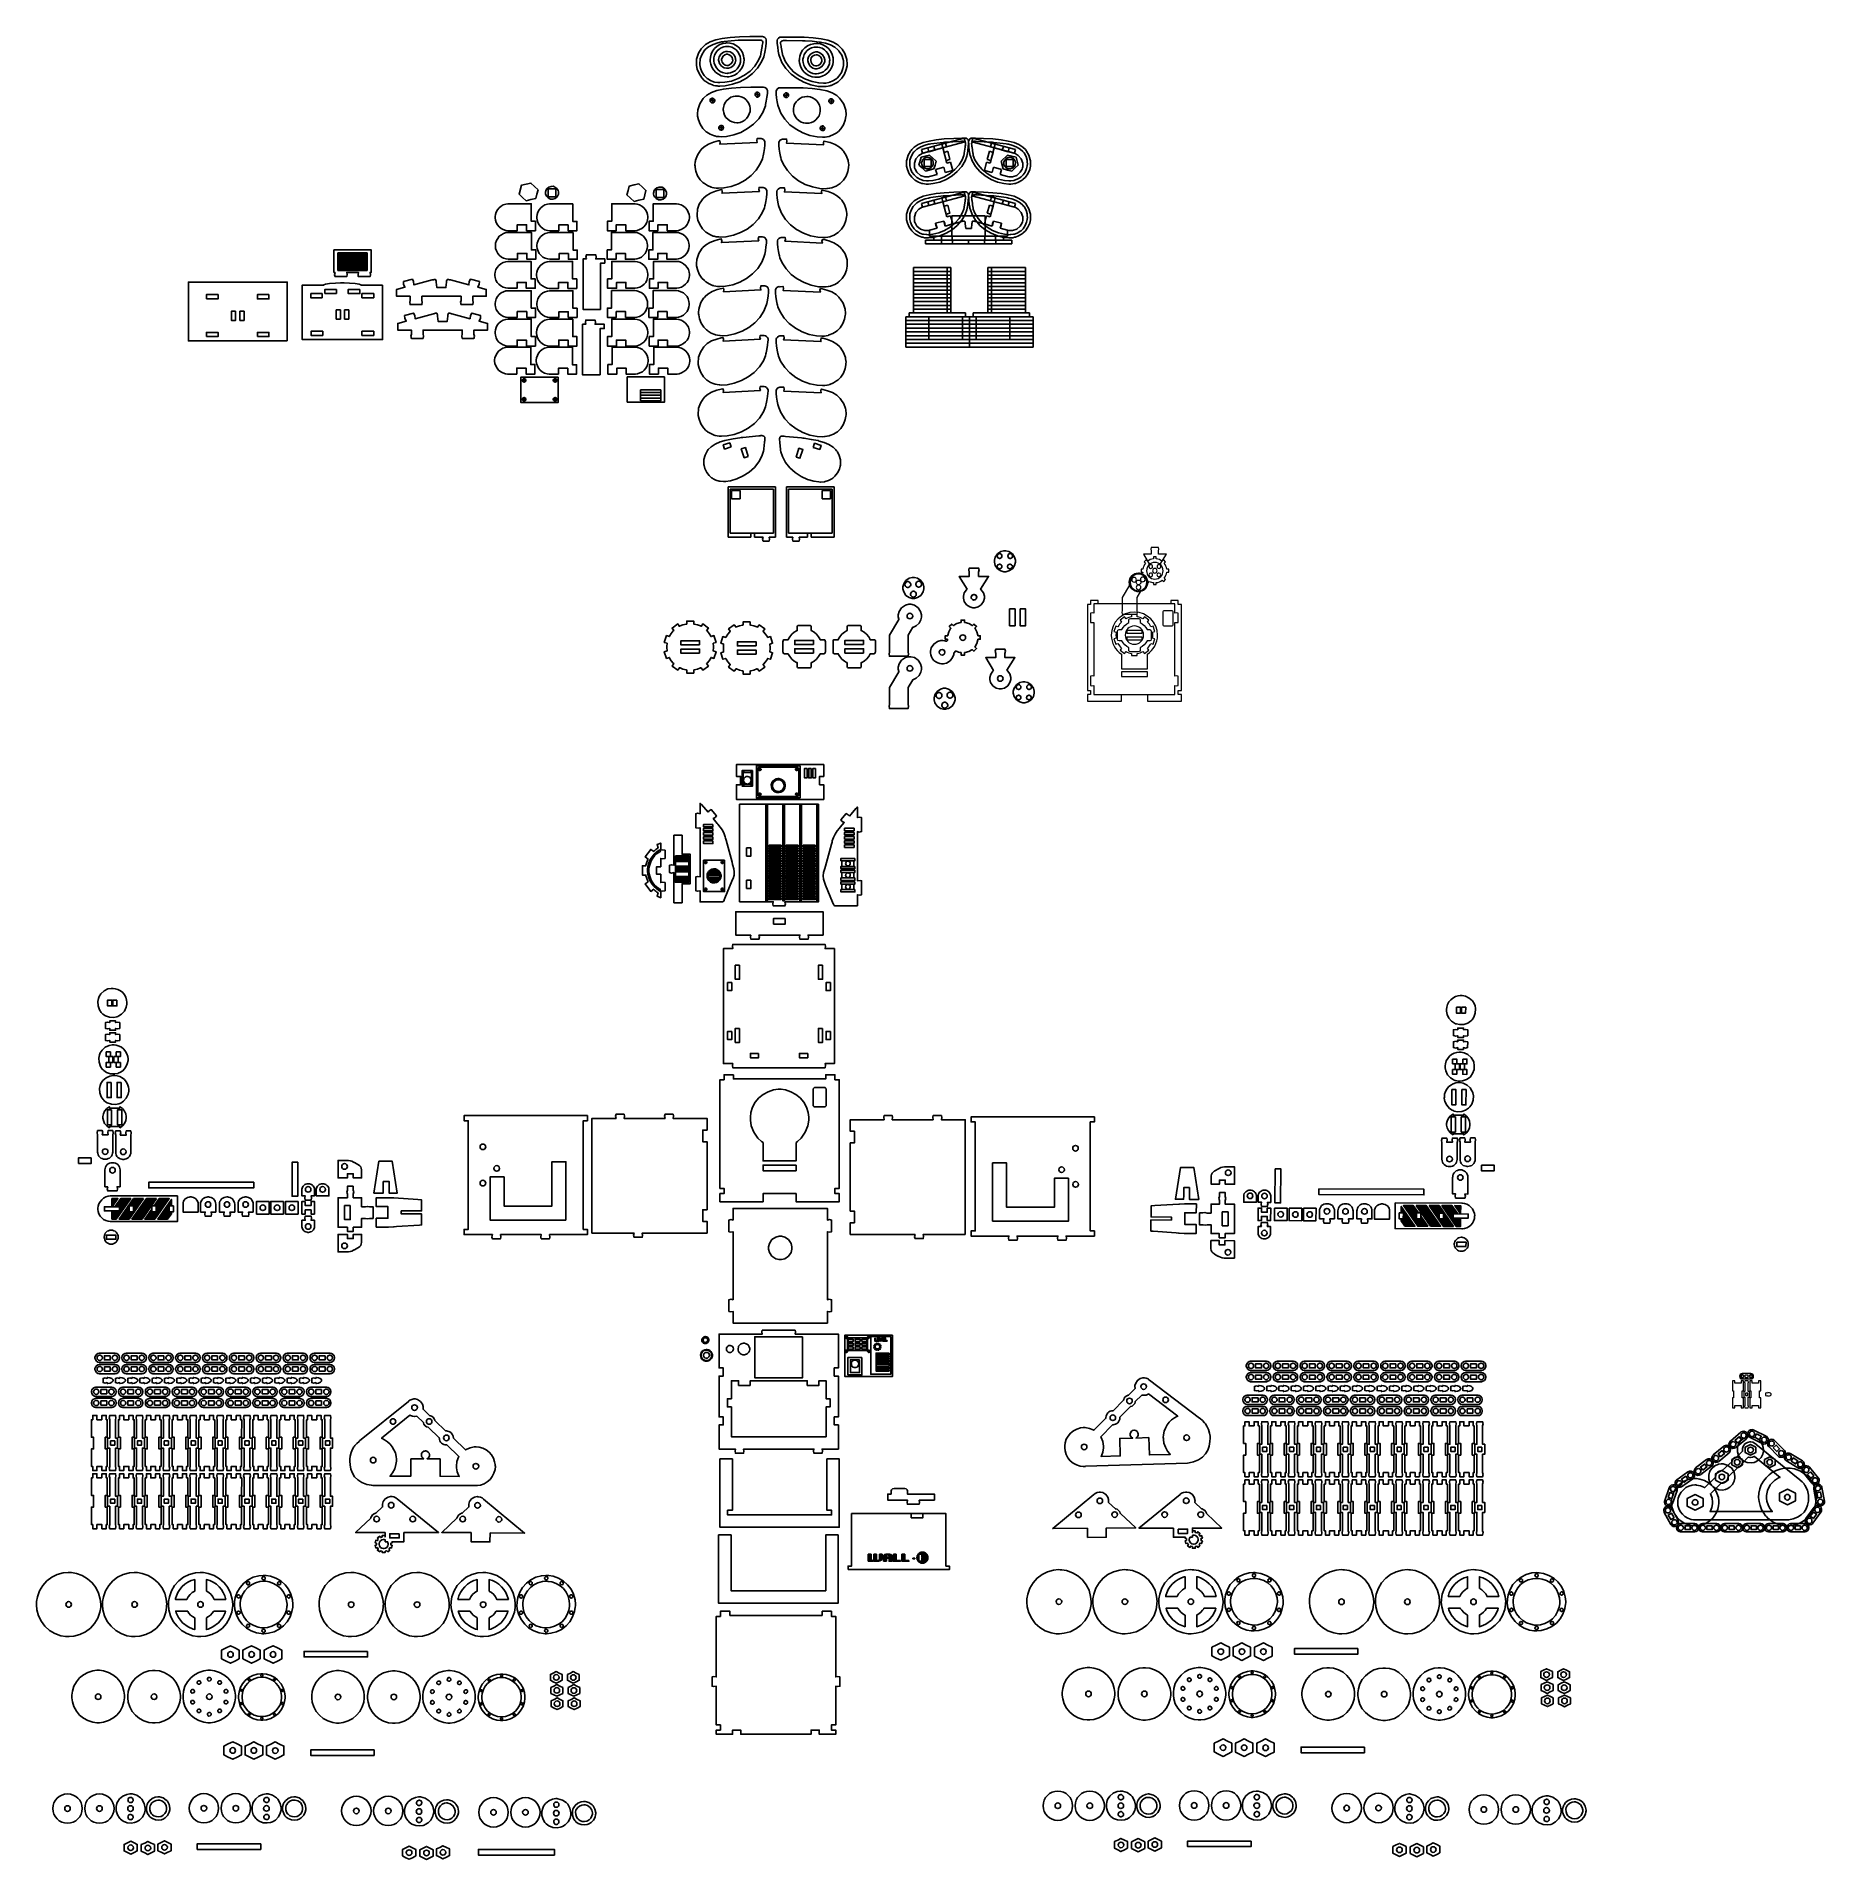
# Model space of a CAD drawing. Extents: x -158 to 1119, y 475 to 1777.
import ezdxf

# ---------------------------------------------------------------- set-up
doc = ezdxf.new("R2010")
doc.units = 0
doc.header["$MEASUREMENT"] = 0
doc.layers.add('layer 1', color=7, linetype='Continuous')

msp = doc.modelspace()

# ---------------------------------------------------------------- linework, layer by layer
at = {"color": 1}
for p, q in [((355, 1735.5), (355, 1735.6)), ((355.1, 1735), (355, 1735.5)), ((355.5, 1734.5), (355.1, 1735)), ((356, 1734.1), (355.5, 1734.5)), ((356.5, 1734), (356, 1734.1)), ((356.7, 1734), (356.5, 1734)), ((377.2, 1733.6), (377.4, 1733.6)), ((377.4, 1733.6), (377.9, 1733.7)), ((377.9, 1733.7), (378.4, 1734.1)), ((378.4, 1734.1), (378.8, 1734.6)), ((378.8, 1734.6), (378.9, 1735.1)), ((378.9, 1735.1), (378.9, 1735.2)), ((322.9, 1731.2), (322.8, 1731.4)), ((323, 1730.7), (322.9, 1731.2)), ((323.4, 1730.2), (323, 1730.7)), ((323.9, 1729.9), (323.4, 1730.2)), ((324.4, 1729.8), (323.9, 1729.9)), ((324.6, 1729.8), (324.4, 1729.8)), ((409.3, 1729.4), (409.5, 1729.4)), ((409.5, 1729.4), (410, 1729.5)), ((410, 1729.5), (410.5, 1729.9)), ((410.5, 1729.9), (410.9, 1730.4)), ((410.9, 1730.4), (411.1, 1730.9)), ((411.1, 1730.9), (411.1, 1731)), ((329.1, 1711.8), (329.1, 1711.9)), ((329.2, 1711.3), (329.1, 1711.8)), ((329.6, 1710.8), (329.2, 1711.3)), ((330.2, 1710.5), (329.6, 1710.8)), ((330.7, 1710.4), (330.2, 1710.5)), ((403.3, 1710), (403.8, 1710.1)), ((403.8, 1710.1), (404.3, 1710.4)), ((404.3, 1710.4), (404.7, 1711)), ((404.7, 1711), (404.9, 1711.4)), ((404.9, 1711.4), (404.9, 1711.6)), ((475.7, 1689.3), (480.7, 1689.3)), ((475.7, 1684.3), (475.7, 1689.3)), ((480.7, 1684.3), (475.7, 1684.3)), ((480.7, 1689.3), (480.7, 1684.3)), ((534.4, 1689.3), (539.4, 1689.3)), ((534.4, 1684.3), (534.4, 1689.3)), ((539.4, 1684.3), (534.4, 1684.3)), ((539.4, 1689.3), (539.4, 1684.3)), ((57.1, 1622.6), (77.9, 1622.6)), ((57.1, 1621.7), (77.9, 1621.7)), ((57.1, 1620.9), (77.9, 1620.9)), ((57.1, 1620.1), (77.9, 1620.1)), ((57.1, 1619.2), (77.9, 1619.2)), ((57.1, 1618.4), (77.9, 1618.4)), ((57.1, 1617.6), (77.9, 1617.6)), ((57.1, 1616.7), (77.9, 1616.7)), ((57.1, 1615.9), (77.9, 1615.9)), ((57.1, 1615.1), (77.9, 1615.1)), ((57.1, 1614.2), (77.9, 1614.2)), ((57.1, 1613.4), (77.9, 1613.4)), ((57.1, 1612.6), (77.9, 1612.6)), ((57.1, 1611.7), (77.9, 1611.7)), ((57.1, 1610.9), (77.9, 1610.9)), ((188.9, 1532.1), (188.8, 1531.7)), ((188.8, 1531.7), (188.8, 1531.6)), ((189.1, 1532.5), (188.9, 1532.1)), ((189.5, 1532.8), (189.1, 1532.5)), ((189.9, 1532.9), (189.5, 1532.8)), ((190, 1532.9), (189.9, 1532.9)), ((212.2, 1532.9), (212.3, 1532.9)), ((212.3, 1532.9), (212.7, 1532.8)), ((212.7, 1532.8), (213.1, 1532.5)), ((213.1, 1532.5), (213.3, 1532.1)), ((213.3, 1532.1), (213.4, 1531.7)), ((213.4, 1531.7), (213.4, 1531.6)), ((188.8, 1517.9), (188.8, 1518)), ((188.9, 1517.5), (188.8, 1517.9)), ((189.1, 1517.1), (188.9, 1517.5)), ((189.5, 1516.9), (189.1, 1517.1)), ((189.9, 1516.8), (189.5, 1516.9)), ((190, 1516.8), (189.9, 1516.8)), ((212.2, 1516.8), (212.3, 1516.8)), ((212.3, 1516.8), (212.7, 1516.9)), ((212.7, 1516.9), (213.1, 1517.1)), ((213.1, 1517.1), (213.3, 1517.5)), ((213.3, 1517.5), (213.4, 1517.9)), ((213.4, 1517.9), (213.4, 1518)), ((273.2, 1522.8), (287.8, 1522.8)), ((273.2, 1520.9), (287.8, 1520.9)), ((273.2, 1518.9), (287.8, 1518.9)), ((337.2, 1453.8), (368.2, 1453.8)), ((337.2, 1422.3), (337.2, 1453.8)), ((338.3, 1452.9), (344.3, 1452.9)), ((338.3, 1446.9), (338.3, 1452.9)), ((344.3, 1446.9), (338.3, 1446.9)), ((344.3, 1452.9), (344.3, 1446.9)), ((368.2, 1453.8), (368.2, 1422.3)), ((410, 1453.8), (379, 1453.8)), ((379, 1453.8), (379, 1422.3)), ((408.9, 1452.9), (402.9, 1452.9)), ((402.9, 1452.9), (402.9, 1446.9)), ((402.9, 1446.9), (408.9, 1446.9)), ((408.9, 1446.9), (408.9, 1452.9)), ((410, 1422.3), (410, 1453.8)), ((368.2, 1422.3), (337.2, 1422.3)), ((379, 1422.3), (410, 1422.3)), ((346.1, 1252), (346.1, 1252.1)), ((346.3, 1251.8), (346.1, 1252)), ((346.5, 1251.7), (346.3, 1251.8)), ((346.6, 1251.7), (346.5, 1251.7)), ((352.4, 1251.7), (352.5, 1251.7)), ((352.5, 1251.7), (352.7, 1251.8)), ((352.7, 1251.8), (352.9, 1252)), ((352.9, 1252), (352.9, 1252.1)), ((357.8, 1254.2), (357.6, 1253.7)), ((357.6, 1253.7), (357.6, 1253.6)), ((357.6, 1253.6), (357.6, 1253.4)), ((357.6, 1253.6), (359.3, 1253.6)), ((357.6, 1253.4), (357.8, 1253)), ((358.3, 1254.4), (357.8, 1254.2)), ((357.8, 1253), (358.3, 1252.8)), ((358.4, 1254.4), (358.3, 1254.4)), ((358.3, 1252.8), (358.4, 1252.8)), ((358.6, 1254.4), (358.4, 1254.4)), ((358.4, 1252.8), (358.6, 1252.8)), ((359, 1254.2), (358.6, 1254.4)), ((358.6, 1252.8), (359, 1253)), ((359.3, 1253.7), (359, 1254.2)), ((359, 1253), (359.3, 1253.4)), ((359.3, 1253.6), (359.3, 1253.7)), ((359.3, 1253.4), (359.3, 1253.6)), ((383.9, 1253.7), (384.1, 1254.2)), ((383.9, 1253.6), (383.9, 1253.7)), ((383.9, 1253.4), (383.9, 1253.6)), ((385.6, 1253.6), (383.9, 1253.6)), ((384.1, 1253), (383.9, 1253.4)), ((384.1, 1254.2), (384.6, 1254.4)), ((384.6, 1252.8), (384.1, 1253)), ((384.6, 1254.4), (384.7, 1254.4)), ((384.7, 1252.8), (384.6, 1252.8)), ((384.7, 1254.4), (384.9, 1254.4)), ((384.9, 1252.8), (384.7, 1252.8)), ((384.9, 1254.4), (385.3, 1254.2)), ((385.3, 1253), (384.9, 1252.8)), ((385.3, 1254.2), (385.6, 1253.7)), ((385.6, 1253.4), (385.3, 1253)), ((385.6, 1253.7), (385.6, 1253.6)), ((385.6, 1253.6), (385.6, 1253.4)), ((346.3, 1242.7), (346.1, 1242.5)), ((346.1, 1242.5), (346.1, 1242.4)), ((346.5, 1242.8), (346.3, 1242.7)), ((346.6, 1242.8), (346.5, 1242.8)), ((352.4, 1242.8), (352.5, 1242.8)), ((352.5, 1242.8), (352.7, 1242.7)), ((352.7, 1242.7), (352.9, 1242.5)), ((352.9, 1242.5), (352.9, 1242.4)), ((357.6, 1236.1), (357.8, 1236.5)), ((357.6, 1235.9), (357.6, 1236.1)), ((357.6, 1235.8), (357.6, 1235.9)), ((357.6, 1235.9), (359.3, 1235.9)), ((357.8, 1235.4), (357.6, 1235.8)), ((357.8, 1236.5), (358.3, 1236.7)), ((358.3, 1235.1), (357.8, 1235.4)), ((358.3, 1236.7), (358.4, 1236.7)), ((358.4, 1235.1), (358.3, 1235.1)), ((358.4, 1236.7), (358.6, 1236.7)), ((358.6, 1235.1), (358.4, 1235.1)), ((358.6, 1236.7), (359, 1236.5)), ((359, 1235.4), (358.6, 1235.1)), ((359, 1236.5), (359.3, 1236.1)), ((359.3, 1235.8), (359, 1235.4)), ((359.3, 1236.1), (359.3, 1235.9)), ((359.3, 1235.9), (359.3, 1235.8)), ((383.9, 1235.9), (383.9, 1235.8)), ((383.9, 1235.8), (384.1, 1235.4)), ((384.1, 1235.4), (384.6, 1235.1)), ((384.6, 1235.1), (384.7, 1235.1)), ((298.1, 1173), (298.1, 1192)), ((298.1, 1192), (307.6, 1192)), ((298.1, 1191.6), (307.6, 1191.6)), ((298.1, 1190.7), (307.6, 1190.7)), ((298.1, 1189.9), (307.6, 1189.9)), ((298.1, 1189.1), (307.6, 1189.1)), ((298.1, 1188.2), (307.6, 1188.2)), ((307.6, 1192), (307.6, 1173)), ((319, 1187.1), (319, 1187.2)), ((319.2, 1186.7), (319, 1187.1)), ((319.7, 1186.4), (319.2, 1186.7)), ((319.8, 1186.4), (319.7, 1186.4)), ((331.6, 1186.4), (331.7, 1186.4)), ((331.7, 1186.4), (332.2, 1186.7)), ((332.2, 1186.7), (332.4, 1187.1)), ((332.4, 1187.1), (332.4, 1187.2)), ((417.1, 1184.4), (417.1, 1188.4)), ((425.6, 1188.4), (425.6, 1184.4)), ((298.1, 1184.2), (307.6, 1184.2)), ((298.1, 1183.3), (307.6, 1183.3)), ((298.1, 1182.5), (307.6, 1182.5)), ((298.1, 1181.7), (307.6, 1181.7)), ((298.1, 1180.8), (307.6, 1180.8)), ((298.1, 1176.8), (307.6, 1176.8)), ((298.1, 1175.9), (307.6, 1175.9)), ((298.1, 1175.1), (307.6, 1175.1)), ((298.1, 1174.3), (307.6, 1174.3)), ((298.1, 1173.4), (307.6, 1173.4)), ((307.6, 1173), (298.1, 1173)), ((321.5, 1177.6), (329.9, 1177.6)), ((321.7, 1178.8), (329.7, 1178.8)), ((321.7, 1176.3), (329.7, 1176.3)), ((322.4, 1180.1), (329, 1180.1)), ((322.4, 1175.1), (329, 1175.1)), ((323.9, 1181.3), (327.5, 1181.3)), ((323.9, 1173.8), (327.5, 1173.8)), ((417.1, 1176.1), (417.1, 1180)), ((425.6, 1180), (425.6, 1176.1)), ((319.2, 1168.5), (319, 1168)), ((319, 1168), (319, 1167.9)), ((319.7, 1168.7), (319.2, 1168.5)), ((319.8, 1168.7), (319.7, 1168.7)), ((331.6, 1168.7), (331.7, 1168.7)), ((331.7, 1168.7), (332.2, 1168.5)), ((332.2, 1168.5), (332.4, 1168)), ((332.4, 1168), (332.4, 1167.9)), ((417.1, 1167.8), (417.1, 1171.7)), ((425.6, 1171.7), (425.6, 1167.8)), ((-104.4, 946.3), (-100.7, 946.3)), ((-104.4, 945.4), (-101.3, 945.4)), ((-104.4, 944.6), (-101.9, 944.6)), ((-104.4, 943.8), (-102.5, 943.8)), ((-104.4, 942.9), (-103.1, 942.9)), ((-104.4, 942.1), (-103.6, 942.1)), ((-104.4, 937.9), (-97.4, 937.9)), ((-101.6, 942.1), (-94.5, 942.1)), ((-101, 942.9), (-93.9, 942.9)), ((-100.4, 943.8), (-93.3, 943.8)), ((-99.9, 944.6), (-92.7, 944.6)), ((-99.3, 945.4), (-92.1, 945.4)), ((-99, 941.3), (-95, 941.3)), ((-99, 940.4), (-95.6, 940.4)), ((-99, 939.6), (-96.2, 939.6)), ((-99, 938.8), (-96.8, 938.8)), ((-98.7, 946.3), (-91.5, 946.3)), ((-92.4, 942.1), (-85.3, 942.1)), ((-91.8, 942.9), (-84.7, 942.9)), ((-91.3, 943.8), (-84.1, 943.8)), ((-90.7, 944.6), (-83.5, 944.6)), ((-90.1, 945.4), (-83, 945.4)), ((-89.5, 946.3), (-82.4, 946.3)), ((-86.2, 937.9), (-79, 937.9)), ((-85.6, 938.8), (-78.4, 938.8)), ((-85, 939.6), (-77.9, 939.6)), ((-84.4, 940.4), (-77.3, 940.4)), ((-83.8, 941.3), (-76.7, 941.3)), ((-83.3, 942.1), (-76.1, 942.1)), ((-82.7, 942.9), (-75.5, 942.9)), ((-82.1, 943.8), (-74.9, 943.8)), ((-81.5, 944.6), (-74.4, 944.6)), ((-80.9, 945.4), (-73.8, 945.4)), ((-80.3, 946.3), (-73.2, 946.3)), ((-77, 937.9), (-75.9, 937.9)), ((-76.4, 938.8), (-75.9, 938.8)), ((-74.1, 942.1), (-66.9, 942.1)), ((-73.5, 942.9), (-66.3, 942.9)), ((-72.9, 943.8), (-65.8, 943.8)), ((-72.9, 941.3), (-67.5, 941.3)), ((-72.9, 940.4), (-68.1, 940.4)), ((-72.9, 939.6), (-68.7, 939.6)), ((-72.9, 938.8), (-69.3, 938.8)), ((-72.9, 937.9), (-69.9, 937.9)), ((-72.3, 944.6), (-65.2, 944.6)), ((-71.7, 945.4), (-64.6, 945.4)), ((-71.2, 946.3), (-64, 946.3)), ((-67.8, 937.9), (-63.4, 937.9)), ((-67.2, 938.8), (-63.4, 938.8)), ((-66.6, 939.6), (-63.4, 939.6)), ((-66.1, 940.4), (-63.4, 940.4)), ((-65.5, 941.3), (-63.4, 941.3)), ((-64.9, 942.1), (-61.9, 942.1)), ((-64.3, 942.9), (-61.9, 942.9)), ((-63.7, 943.8), (-61.9, 943.8)), ((-63.1, 944.6), (-61.9, 944.6)), ((-62.6, 945.4), (-61.9, 945.4)), ((-62, 946.3), (-61.9, 946.3)), ((816.7, 941.3), (816.6, 941.3)), ((817.2, 940.4), (816.6, 940.4)), ((817.8, 939.6), (816.6, 939.6)), ((818.4, 938.8), (816.6, 938.8)), ((819, 937.9), (816.6, 937.9)), ((825.8, 941.2), (818.7, 941.3)), ((826.4, 940.4), (819.3, 940.4)), ((827, 939.6), (819.9, 939.6)), ((827.6, 938.7), (820.4, 938.7)), ((828.2, 937.9), (821, 937.9)), ((835, 941.2), (827.9, 941.2)), ((835.6, 940.4), (828.4, 940.4)), ((836.2, 939.5), (829, 939.6)), ((836.7, 938.7), (829.6, 938.7)), ((837.3, 937.9), (830.2, 937.9)), ((844.2, 941.2), (837, 941.2)), ((844.8, 940.3), (837.6, 940.4)), ((845.3, 939.5), (838.2, 939.5)), ((845.9, 938.7), (838.8, 938.7)), ((846.5, 937.8), (839.4, 937.8)), ((853.4, 941.1), (846.2, 941.1)), ((853.9, 940.3), (846.8, 940.3)), ((854.5, 939.5), (847.4, 939.5)), ((855.1, 938.6), (848, 938.6)), ((855.7, 937.8), (848.5, 937.8)), ((859.1, 941.1), (855.4, 941.1)), ((859.1, 940.3), (856, 940.3)), ((859.1, 939.4), (856.6, 939.4)), ((859, 938.6), (857.1, 938.6)), ((859, 937.8), (857.7, 937.8)), ((-104.4, 937.1), (-98, 937.1)), ((-104.4, 936.3), (-98.6, 936.3)), ((-104.4, 935.4), (-99.1, 935.4)), ((-104.4, 934.6), (-99.7, 934.6)), ((-104.4, 933.8), (-100.3, 933.8)), ((-104.4, 932.9), (-100.9, 932.9)), ((-98.9, 932.9), (-91.7, 932.9)), ((-98.3, 933.8), (-91.1, 933.8)), ((-97.7, 934.6), (-90.5, 934.6)), ((-97.1, 935.4), (-90, 935.4)), ((-96.5, 936.3), (-89.4, 936.3)), ((-95.9, 937.1), (-88.8, 937.1)), ((-89.7, 932.9), (-82.5, 932.9)), ((-89.1, 933.8), (-82, 933.8)), ((-88.5, 934.6), (-81.4, 934.6)), ((-87.9, 935.4), (-80.8, 935.4)), ((-87.3, 936.3), (-80.2, 936.3)), ((-86.8, 937.1), (-79.6, 937.1)), ((-80.5, 932.9), (-73.4, 932.9)), ((-79.9, 933.8), (-72.8, 933.8)), ((-79.3, 934.6), (-72.2, 934.6)), ((-78.7, 935.4), (-71.6, 935.4)), ((-78.2, 936.3), (-71, 936.3)), ((-77.6, 937.1), (-70.4, 937.1)), ((-71.3, 932.9), (-64.2, 932.9)), ((-70.7, 933.8), (-63.6, 933.8)), ((-70.2, 934.6), (-63, 934.6)), ((-69.6, 935.4), (-62.4, 935.4)), ((-69, 936.3), (-61.9, 936.3)), ((-68.4, 937.1), (-61.9, 937.1)), ((823, 932.1), (816.5, 932.1)), ((823.6, 931.2), (816.5, 931.3)), ((819.6, 937.1), (816.6, 937.1)), ((824.2, 930.4), (817.1, 930.4)), ((824.8, 929.6), (817.6, 929.6)), ((821.3, 934.6), (818, 934.6)), ((821.9, 933.7), (818, 933.8)), ((822.5, 932.9), (818, 932.9)), ((820.1, 936.3), (818.1, 936.3)), ((820.7, 935.4), (818.1, 935.4)), ((825.4, 928.7), (818.2, 928.8)), ((825.9, 927.9), (818.8, 927.9)), ((828.7, 937.1), (821.6, 937.1)), ((827.6, 936.2), (822.2, 936.2)), ((827.6, 935.4), (822.8, 935.4)), ((827.6, 934.6), (823.3, 934.6)), ((827.6, 933.7), (823.9, 933.7)), ((827.6, 932.9), (824.5, 932.9)), ((832.2, 932), (825.1, 932.1)), ((832.8, 931.2), (825.7, 931.2)), ((833.4, 930.4), (826.2, 930.4)), ((834, 929.5), (826.8, 929.6)), ((834.5, 928.7), (827.4, 928.7)), ((835.1, 927.9), (828, 927.9)), ((831.1, 933.7), (830.6, 933.7)), ((831.6, 932.9), (830.6, 932.9)), ((837.9, 937), (830.8, 937)), ((838.5, 936.2), (831.4, 936.2)), ((839.1, 935.3), (831.9, 935.4)), ((839.7, 934.5), (832.5, 934.5)), ((840.2, 933.7), (833.1, 933.7)), ((840.8, 932.8), (833.7, 932.9)), ((841.4, 932), (834.3, 932)), ((842, 931.2), (834.8, 931.2)), ((842.6, 930.3), (835.4, 930.4)), ((843.1, 929.5), (836, 929.5)), ((843.7, 928.7), (836.6, 928.7)), ((844.3, 927.8), (837.2, 927.9)), ((847.1, 937), (840, 937)), ((850.6, 932), (843.4, 932)), ((851.2, 931.1), (844, 931.2)), ((851.7, 930.3), (844.6, 930.3)), ((852.3, 929.5), (845.2, 929.5)), ((852.9, 928.6), (845.8, 928.7)), ((853.5, 927.8), (846.3, 927.8)), ((856.3, 937), (849.1, 937)), ((853.6, 936.1), (849.7, 936.1)), ((853.6, 935.3), (850.3, 935.3)), ((853.6, 934.5), (850.9, 934.5)), ((853.6, 933.6), (851.5, 933.6)), ((859, 932.8), (852, 932.8)), ((859, 931.9), (852.6, 932)), ((859, 931.1), (853.2, 931.1)), ((859, 930.3), (853.8, 930.3)), ((859, 929.4), (854.4, 929.5)), ((859, 928.6), (854.9, 928.6)), ((859, 927.8), (855.5, 927.8)), ((859, 936.9), (858.3, 936.9)), ((419.4, 847.9), (419.4, 848.1)), ((419.6, 847.5), (419.4, 847.9)), ((420, 847.2), (419.6, 847.5)), ((420.2, 847.2), (420, 847.2)), ((435.4, 847.9), (435.4, 848.1)), ((435.7, 847.5), (435.4, 847.9)), ((436.1, 847.2), (435.7, 847.5)), ((436.3, 847.2), (436.1, 847.2)), ((419.4, 837.8), (419.4, 838)), ((419.6, 837.4), (419.4, 837.8)), ((420, 837.2), (419.6, 837.4)), ((420.2, 837.2), (420, 837.2)), ((435.4, 837.8), (435.4, 838)), ((435.7, 837.4), (435.4, 837.8)), ((436.1, 837.2), (435.7, 837.4)), ((436.3, 837.2), (436.1, 837.2)), ((435.9, 693), (435.9, 688)), ((435.9, 693), (437.9, 693)), ((437.9, 692.9), (435.9, 692.9)), ((435.9, 692.7), (437.9, 692.7)), ((437.9, 692.5), (435.9, 692.5)), ((437.9, 692.4), (435.9, 692.4)), ((437.9, 692.2), (435.9, 692.2)), ((437.9, 692), (435.9, 692)), ((435.9, 691.9), (437.9, 691.9)), ((437.9, 691.7), (435.9, 691.7)), ((437.9, 691.5), (435.9, 691.5)), ((437.9, 691.4), (435.9, 691.4)), ((437.9, 691.2), (435.9, 691.2)), ((437.9, 691), (435.9, 691)), ((437.9, 690.9), (435.9, 690.9)), ((435.9, 690.7), (437.9, 690.7)), ((435.9, 690.5), (437.9, 690.5)), ((437.9, 690.4), (435.9, 690.4)), ((437.9, 693), (437.9, 688.6)), ((439.9, 689.1), (439.9, 693)), ((439.9, 693), (441.8, 693)), ((439.9, 692.9), (441.8, 692.9)), ((439.9, 692.7), (441.8, 692.7)), ((439.9, 692.5), (441.8, 692.5)), ((439.9, 692.4), (441.8, 692.4)), ((439.9, 692.2), (441.8, 692.2)), ((439.9, 692), (441.8, 692)), ((439.9, 691.9), (441.8, 691.9)), ((439.9, 691.7), (441.8, 691.7)), ((439.9, 691.5), (441.8, 691.5)), ((439.9, 691.4), (441.8, 691.4)), ((439.9, 691.2), (441.8, 691.2)), ((439.9, 691), (441.8, 691)), ((439.9, 690.9), (441.8, 690.9)), ((439.9, 690.7), (441.8, 690.7)), ((439.9, 690.5), (441.8, 690.5)), ((439.9, 690.4), (441.8, 690.4)), ((441.8, 693), (441.8, 688.6)), ((443.8, 689.1), (443.8, 693)), ((443.8, 693), (445.8, 693)), ((445.8, 692.9), (443.8, 692.9)), ((443.8, 692.7), (445.8, 692.7)), ((445.8, 692.5), (443.8, 692.5)), ((445.8, 692.4), (443.8, 692.4)), ((443.8, 692.2), (445.8, 692.2)), ((443.8, 692), (445.8, 692)), ((443.8, 691.9), (445.8, 691.9)), ((445.8, 691.7), (443.8, 691.7)), ((445.8, 691.5), (443.8, 691.5)), ((443.8, 691.4), (445.8, 691.4)), ((443.8, 691.2), (445.8, 691.2)), ((443.8, 691), (445.8, 691)), ((443.8, 690.9), (445.8, 690.9)), ((443.8, 690.7), (445.8, 690.7)), ((443.8, 690.5), (445.8, 690.5)), ((443.8, 690.4), (445.8, 690.4)), ((445.8, 693), (445.8, 689.8)), ((447.1, 692.4), (447, 692.4)), ((447, 692.4), (447, 692.4)), ((447.2, 692.5), (447.1, 692.4)), ((447.1, 692.4), (447.1, 692.4)), ((447.1, 692.4), (447.1, 692.4)), ((447.3, 692.6), (447.2, 692.5)), ((452.5, 692.5), (447.2, 692.5)), ((447.2, 692.5), (447.2, 692.5)), ((447.2, 692.5), (447.2, 692.5)), ((447.4, 692.7), (447.3, 692.6)), ((447.3, 692.6), (447.3, 692.6)), ((447.3, 692.6), (447.3, 692.6)), ((452.2, 692.7), (447.4, 692.7)), ((447.4, 692.7), (447.4, 692.7)), ((447.4, 692.7), (447.5, 692.7)), ((447.4, 692.7), (447.4, 692.7)), ((447.5, 692.7), (447.6, 692.7)), ((447.6, 692.8), (447.8, 692.9)), ((447.6, 692.7), (447.6, 692.8)), ((447.6, 692.8), (447.6, 692.8)), ((447.8, 692.9), (447.9, 692.9)), ((450.4, 692.4), (452.6, 692.4)), ((451.8, 692.9), (451.9, 692.9)), ((451.9, 692.9), (452.1, 692.8)), ((452.1, 692.8), (452.1, 692.7)), ((452.1, 692.7), (452.1, 692.7)), ((452.1, 692.7), (452.2, 692.7)), ((452.4, 692.6), (452.2, 692.7)), ((452.2, 692.7), (452.2, 692.7)), ((452.2, 692.7), (452.2, 692.7)), ((452.2, 692.7), (452.2, 692.7)), ((452.5, 692.5), (452.4, 692.6)), ((452.4, 692.6), (452.4, 692.6)), ((452.4, 692.6), (452.4, 692.6)), ((452.6, 692.4), (452.5, 692.5)), ((452.5, 692.5), (452.5, 692.5)), ((452.5, 692.5), (452.5, 692.5)), ((452.6, 692.4), (452.6, 692.4)), ((452.6, 692.4), (452.6, 692.4)), ((452.6, 692.4), (452.6, 692.4)), ((452.6, 692.4), (452.6, 692.4)), ((453.8, 693), (455.8, 693)), ((453.8, 688), (453.8, 693)), ((453.8, 692.9), (455.8, 692.9)), ((453.8, 692.7), (455.8, 692.7)), ((453.8, 692.5), (455.8, 692.5)), ((453.8, 692.4), (455.8, 692.4)), ((453.8, 692.2), (455.8, 692.2)), ((455.8, 692), (453.8, 692)), ((453.8, 691.9), (455.8, 691.9)), ((455.8, 691.7), (453.8, 691.7)), ((453.8, 691.5), (455.8, 691.5)), ((455.8, 691.4), (453.8, 691.4)), ((455.8, 691.2), (453.8, 691.2)), ((455.8, 691), (453.8, 691)), ((453.8, 690.9), (455.8, 690.9)), ((453.8, 690.7), (455.8, 690.7)), ((455.8, 690.5), (453.8, 690.5)), ((455.8, 690.4), (453.8, 690.4)), ((455.8, 693), (455.8, 688.6)), ((459.9, 693), (461.9, 693)), ((459.9, 688), (459.9, 693)), ((461.9, 692.9), (459.9, 692.9)), ((459.9, 692.7), (461.9, 692.7)), ((459.9, 692.5), (461.9, 692.5)), ((459.9, 692.4), (461.9, 692.4)), ((459.9, 692.2), (461.9, 692.2)), ((461.9, 692), (459.9, 692)), ((459.9, 691.9), (461.9, 691.9)), ((459.9, 691.7), (461.9, 691.7)), ((461.9, 691.5), (459.9, 691.5)), ((459.9, 691.4), (461.9, 691.4)), ((461.9, 691.2), (459.9, 691.2)), ((459.9, 691), (461.9, 691)), ((459.9, 690.9), (461.9, 690.9)), ((459.9, 690.7), (461.9, 690.7)), ((459.9, 690.5), (461.9, 690.5)), ((459.9, 690.4), (461.9, 690.4)), ((461.9, 693), (461.9, 688.6)), ((470.7, 691), (470.6, 690.9)), ((470.6, 690.9), (470.6, 690.8)), ((470.6, 690.9), (470.6, 690.9)), ((470.6, 690.9), (470.6, 690.9)), ((470.6, 690.9), (472.1, 690.9)), ((470.6, 690.8), (470.6, 690.7)), ((470.6, 690.7), (470.6, 690.4)), ((472.1, 690.7), (470.6, 690.7)), ((470.6, 690.7), (470.6, 690.7)), ((472.1, 690.5), (470.6, 690.5)), ((472.1, 690.4), (470.6, 690.4)), ((470.6, 690.4), (470.6, 690.3)), ((470.6, 690.3), (470.6, 690.2)), ((470.8, 691.5), (470.7, 691.4)), ((472.1, 691.4), (470.7, 691.4)), ((470.7, 691.4), (470.7, 691.3)), ((470.7, 691.4), (470.7, 691.4)), ((470.7, 691.4), (470.7, 691.4)), ((470.7, 691.4), (472.1, 691.4)), ((470.7, 691.3), (470.7, 691.2)), ((472.1, 691.2), (470.7, 691.2)), ((470.7, 691.2), (470.7, 691.2)), ((470.7, 691.2), (470.7, 691.1)), ((470.7, 691.2), (470.7, 691.2)), ((470.7, 691.2), (470.7, 691.2)), ((470.7, 691.1), (470.7, 691)), ((472.1, 691), (470.7, 691)), ((470.7, 691), (470.7, 691)), ((470.7, 691), (470.7, 691)), ((470.9, 691.8), (470.8, 691.7)), ((470.8, 691.7), (470.8, 691.7)), ((470.8, 691.7), (470.8, 691.6)), ((470.8, 691.7), (470.8, 691.7)), ((470.8, 691.7), (470.8, 691.7)), ((470.8, 691.7), (472.1, 691.7)), ((470.8, 691.6), (470.8, 691.5)), ((470.8, 691.5), (470.8, 691.5)), ((470.8, 691.5), (470.8, 691.5)), ((470.8, 691.5), (472.1, 691.5)), ((471, 692.2), (470.9, 692.1)), ((470.9, 692.1), (470.9, 692)), ((470.9, 692), (470.9, 692)), ((470.9, 692), (470.9, 691.9)), ((470.9, 692), (470.9, 692)), ((470.9, 692), (472.1, 692)), ((470.9, 691.9), (470.9, 691.8)), ((470.9, 691.9), (470.9, 691.9)), ((470.9, 691.9), (470.9, 691.9)), ((470.9, 691.9), (472.1, 691.9)), ((471.1, 692.3), (471, 692.2)), ((472.1, 692.2), (471, 692.2)), ((471, 692.2), (471, 692.2)), ((471, 692.2), (471, 692.2)), ((471, 692.2), (471, 692.2)), ((471.2, 692.5), (471.1, 692.4)), ((472.1, 692.4), (471.1, 692.4)), ((471.1, 692.4), (471.1, 692.3)), ((471.1, 692.4), (471.1, 692.4)), ((471.1, 692.4), (471.1, 692.4)), ((471.3, 692.7), (471.2, 692.6)), ((471.2, 692.6), (471.2, 692.5)), ((472.1, 692.5), (471.2, 692.5)), ((471.2, 692.5), (471.2, 692.5)), ((471.2, 692.5), (471.2, 692.5)), ((471.4, 692.8), (471.3, 692.7)), ((471.3, 692.7), (471.3, 692.7)), ((471.3, 692.7), (471.3, 692.7)), ((471.3, 692.7), (471.3, 692.7)), ((471.3, 692.7), (472.1, 692.7)), ((471.5, 693), (471.4, 692.9)), ((471.4, 692.9), (471.4, 692.8)), ((471.4, 692.9), (471.4, 692.9)), ((471.4, 692.9), (471.4, 692.9)), ((471.4, 692.9), (472.1, 692.9)), ((471.5, 693), (471.5, 693)), ((471.7, 693.2), (471.8, 693.4)), ((471.7, 693.2), (471.7, 693.2)), ((471.7, 693.2), (471.7, 693.2)), ((477.3, 693.4), (471.8, 693.4)), ((471.8, 693.4), (471.8, 693.4)), ((471.8, 693.4), (471.9, 693.4)), ((471.8, 693.4), (471.8, 693.4)), ((471.9, 693.4), (472, 693.5)), ((472, 693.6), (472.2, 693.7)), ((472, 693.5), (472, 693.6)), ((472, 693.5), (472, 693.5)), ((472, 693.5), (472, 693.5)), ((472, 693.5), (477.2, 693.5)), ((472.1, 693), (477.1, 693)), ((472.2, 693.7), (472.2, 693.7)), ((472.2, 693.7), (472.3, 693.7)), ((472.2, 693.7), (472.2, 693.7)), ((472.2, 693.7), (477, 693.7)), ((472.3, 693.7), (472.4, 693.9)), ((472.4, 693.9), (472.5, 693.9)), ((472.5, 693.9), (472.7, 694)), ((476.7, 693.9), (472.5, 693.9)), ((472.5, 693.9), (472.5, 693.9)), ((472.5, 693.9), (472.5, 693.9)), ((476.4, 694), (472.7, 694)), ((472.7, 694), (472.8, 694)), ((472.7, 694), (472.7, 694)), ((472.8, 694.1), (473.1, 694.2)), ((472.8, 694), (472.8, 694.1)), ((476.1, 694.2), (473.1, 694.2)), ((473.1, 694.2), (473.1, 694.2)), ((473.1, 694.2), (473.2, 694.2)), ((473.1, 694.2), (473.1, 694.2)), ((473.2, 694.2), (473.6, 694.4)), ((473.6, 694.4), (473.6, 694.4)), ((474.1, 692.5), (474.1, 691)), ((477.1, 692.5), (474.1, 692.5)), ((478.1, 692.4), (474.1, 692.4)), ((478.2, 692.2), (474.1, 692.2)), ((478.2, 692), (474.1, 692)), ((478.3, 691.9), (474.1, 691.9)), ((474.1, 691.4), (478.5, 691.4)), ((474.1, 691), (474.1, 690.9)), ((474.1, 691), (478.5, 691)), ((475.6, 694.4), (475.6, 694.4)), ((475.6, 694.4), (476, 694.2)), ((476, 694.2), (476, 694.2)), ((476, 694.2), (476.1, 694.2)), ((476.1, 694.2), (476.1, 694.2)), ((476.1, 694.2), (476.4, 694.1)), ((476.1, 690.8), (476.1, 690.5)), ((476.1, 690.5), (476.1, 690.2)), ((478.5, 690.5), (476.1, 690.5)), ((476.4, 694.1), (476.4, 694)), ((476.4, 694), (476.4, 694)), ((476.4, 694), (476.5, 694)), ((476.5, 694), (476.7, 693.9)), ((476.7, 693.9), (476.7, 693.9)), ((476.7, 693.9), (476.7, 693.9)), ((476.7, 693.9), (476.9, 693.7)), ((476.9, 693.7), (476.9, 693.7)), ((476.9, 693.7), (477, 693.7)), ((477, 693.7), (477, 693.7)), ((477, 693.7), (477.1, 693.6)), ((477.1, 693.6), (477.1, 693.5)), ((477.1, 693.5), (477.2, 693.5)), ((477.1, 693), (477.1, 692.5)), ((477.8, 692.9), (477.1, 692.9)), ((477.9, 692.7), (477.1, 692.7)), ((477.1, 692.5), (478, 692.5)), ((477.2, 693.5), (477.2, 693.5)), ((477.2, 693.5), (477.3, 693.4)), ((477.3, 693.4), (477.3, 693.4)), ((477.3, 693.4), (477.3, 693.4)), ((477.3, 693.4), (477.4, 693.3)), ((477.4, 693.3), (477.5, 693.2)), ((477.5, 693.2), (477.5, 693.2)), ((477.5, 693.2), (477.5, 693.2)), ((477.7, 693), (477.6, 693)), ((477.8, 692.9), (477.7, 693)), ((477.8, 692.8), (477.8, 692.9)), ((477.8, 692.9), (477.8, 692.9)), ((477.8, 692.9), (477.8, 692.9)), ((477.9, 692.7), (477.8, 692.8)), ((478, 692.6), (477.9, 692.7)), ((477.9, 692.7), (477.9, 692.7)), ((477.9, 692.7), (477.9, 692.7)), ((477.9, 692.7), (477.9, 692.7)), ((478, 692.5), (478, 692.6)), ((478.1, 692.4), (478, 692.5)), ((478, 692.5), (478, 692.5)), ((478.1, 692.3), (478.1, 692.4)), ((478.1, 692.4), (478.1, 692.4)), ((478.1, 692.4), (478.1, 692.4)), ((478.2, 692.2), (478.1, 692.3)), ((478.2, 692.1), (478.2, 692.2)), ((478.2, 692.2), (478.2, 692.2)), ((478.2, 692.2), (478.2, 692.2)), ((478.2, 692.2), (478.2, 692.2)), ((478.2, 692), (478.2, 692.1)), ((478.3, 691.9), (478.2, 692)), ((478.2, 692), (478.2, 692)), ((478.2, 692), (478.2, 692)), ((478.3, 691.9), (478.3, 691.9)), ((478.3, 691.9), (478.3, 691.9)), ((478.3, 691.8), (478.3, 691.9)), ((478.4, 691.7), (478.3, 691.8)), ((478.4, 691.6), (478.4, 691.7)), ((478.4, 691.7), (478.4, 691.7)), ((478.4, 691.7), (478.4, 691.7)), ((478.4, 691.7), (478.4, 691.7)), ((478.4, 691.5), (478.4, 691.6)), ((478.4, 691.4), (478.4, 691.5)), ((478.4, 691.5), (478.4, 691.5)), ((478.4, 691.5), (478.4, 691.5)), ((478.5, 691.4), (478.4, 691.4)), ((478.4, 691.4), (478.4, 691.4)), ((478.5, 691), (478.5, 691.2)), ((478.5, 691.2), (478.5, 691.2)), ((478.5, 690.9), (478.5, 691)), ((478.5, 691), (478.5, 691)), ((478.5, 691), (478.5, 691)), ((478.5, 691), (478.5, 691)), ((478.5, 690.3), (478.5, 690.4)), ((478.5, 690.2), (478.5, 690.3)), ((435.9, 690.2), (437.9, 690.2)), ((435.9, 690), (437.9, 690)), ((437.9, 689.9), (435.9, 689.9)), ((437.9, 689.7), (435.9, 689.7)), ((435.9, 689.5), (437.9, 689.5)), ((435.9, 689.4), (437.9, 689.4)), ((435.9, 689.2), (437.9, 689.2)), ((437.9, 689), (435.9, 689)), ((437.9, 688.9), (435.9, 688.9)), ((437.9, 688.7), (435.9, 688.7)), ((444.7, 688.5), (435.9, 688.5)), ((435.9, 688.4), (444.3, 688.4)), ((439.8, 688.2), (435.9, 688.2)), ((438.6, 688), (435.9, 688)), ((437.9, 688.6), (438.9, 688.6)), ((439.2, 688.1), (438.6, 688)), ((438.9, 688.6), (439, 688.6)), ((439, 688.6), (439.4, 688.7)), ((439, 688.6), (439, 688.6)), ((439, 688.6), (439, 688.6)), ((439.3, 688.1), (439.2, 688.1)), ((439.7, 688.2), (439.3, 688.1)), ((439.3, 688.1), (439.3, 688.1)), ((439.4, 688.7), (441.8, 688.7)), ((439.4, 688.7), (439.4, 688.7)), ((439.4, 688.7), (439.6, 688.7)), ((439.4, 688.7), (439.4, 688.7)), ((439.6, 688.7), (439.6, 688.8)), ((439.6, 688.8), (439.6, 688.8)), ((439.6, 688.8), (439.7, 688.8)), ((439.6, 688.7), (439.6, 688.7)), ((439.7, 688.8), (439.7, 688.9)), ((439.7, 688.9), (441.8, 688.9)), ((439.7, 688.9), (439.7, 688.9)), ((439.7, 688.9), (439.8, 688.9)), ((439.8, 688.2), (439.7, 688.2)), ((439.8, 689), (439.9, 689.1)), ((439.8, 688.9), (439.8, 689)), ((439.8, 689), (439.8, 689)), ((439.8, 689), (441.8, 689)), ((439.8, 689), (439.8, 689)), ((439.8, 688.9), (439.8, 688.9)), ((439.8, 688.9), (439.8, 688.9)), ((439.9, 688.2), (439.8, 688.2)), ((439.8, 688.2), (439.8, 688.2)), ((439.9, 690.2), (441.8, 690.2)), ((439.9, 690), (441.8, 690)), ((439.9, 689.9), (441.8, 689.9)), ((439.9, 689.7), (441.8, 689.7)), ((439.9, 689.5), (441.8, 689.5)), ((439.9, 689.4), (441.8, 689.4)), ((439.9, 689.2), (441.8, 689.2)), ((439.9, 689.1), (439.9, 689.1)), ((439.9, 689.1), (439.9, 689.1)), ((439.9, 689.1), (439.9, 689.1)), ((443.8, 688.2), (439.9, 688.2)), ((439.9, 688.2), (439.9, 688)), ((439.9, 688.2), (439.9, 688.2)), ((439.9, 688), (442.6, 688)), ((441.8, 688.6), (442.9, 688.6)), ((442.6, 688), (443.1, 688.1)), ((442.9, 688.6), (443.3, 688.7)), ((442.9, 688.6), (442.9, 688.6)), ((443.1, 688.1), (443.2, 688.1)), ((443.2, 688.1), (443.3, 688.1)), ((443.3, 688.7), (443.4, 688.7)), ((443.3, 688.1), (443.7, 688.2)), ((443.4, 688.7), (445, 688.7)), ((443.7, 688.9), (443.8, 689)), ((443.7, 688.9), (443.7, 688.9)), ((443.7, 688.9), (443.7, 688.9)), ((443.7, 688.9), (443.7, 688.9)), ((443.7, 688.9), (443.7, 688.9)), ((443.7, 688.2), (443.8, 688.2)), ((443.8, 690.2), (445.8, 690.2)), ((443.8, 690), (445.8, 690)), ((443.8, 689.9), (445.8, 689.9)), ((445.8, 689.7), (443.8, 689.7)), ((443.8, 689.5), (445.7, 689.5)), ((445.7, 689.4), (443.8, 689.4)), ((443.8, 689.2), (445.6, 689.2)), ((443.8, 689), (443.8, 689.1)), ((443.8, 689.1), (443.8, 689.1)), ((443.8, 689.1), (443.8, 689.1)), ((443.8, 689.1), (443.8, 689.1)), ((443.8, 689), (443.8, 689)), ((443.8, 689), (445.4, 689)), ((443.8, 689), (443.8, 689)), ((444, 688.2), (443.8, 688.2)), ((443.8, 688.2), (443.8, 688.2)), ((444.3, 688.3), (444, 688.3)), ((444, 688.3), (444, 688.3)), ((444, 688.3), (444, 688.2)), ((444.3, 688.4), (444.3, 688.3)), ((444.5, 688.4), (444.3, 688.4)), ((444.3, 688.4), (444.3, 688.4)), ((444.7, 688.5), (444.5, 688.4)), ((444.5, 688.4), (444.5, 688.4)), ((444.5, 688.4), (444.5, 688.4)), ((444.8, 688.6), (444.7, 688.5)), ((444.7, 688.5), (444.7, 688.5)), ((444.7, 688.5), (444.7, 688.5)), ((444.9, 688.6), (444.8, 688.6)), ((444.8, 688.6), (444.8, 688.6)), ((444.8, 688.6), (444.8, 688.6)), ((445, 688.7), (444.9, 688.6)), ((445, 688.7), (445, 688.7)), ((445.3, 688.9), (445.2, 688.9)), ((445.2, 688.9), (445.2, 688.9)), ((445.4, 689), (445.3, 688.9)), ((445.3, 688.9), (445.3, 688.9)), ((445.3, 688.9), (445.3, 688.9)), ((445.5, 689.1), (445.4, 689)), ((445.4, 689), (445.4, 689)), ((445.4, 689), (445.4, 689)), ((445.6, 689.2), (445.5, 689.1)), ((445.5, 689.1), (445.5, 689.1)), ((445.5, 689.1), (445.5, 689.1)), ((445.7, 689.3), (445.6, 689.3)), ((445.6, 689.3), (445.6, 689.2)), ((445.6, 689.2), (445.6, 689.2)), ((445.6, 689.2), (445.6, 689.2)), ((445.6, 689.2), (445.6, 689.2)), ((445.6, 689.2), (445.6, 689.2)), ((445.8, 689.6), (445.7, 689.5)), ((445.7, 689.5), (445.7, 689.5)), ((445.7, 689.5), (445.7, 689.4)), ((445.7, 689.5), (445.7, 689.5)), ((445.7, 689.4), (445.7, 689.3)), ((445.7, 689.4), (445.7, 689.4)), ((445.7, 689.4), (445.7, 689.4)), ((445.7, 689.4), (445.7, 689.4)), ((445.7, 689.4), (445.7, 689.4)), ((445.8, 689.8), (445.8, 689.8)), ((445.8, 689.8), (445.8, 689.7)), ((445.8, 689.7), (445.8, 689.7)), ((445.8, 689.7), (445.8, 689.6)), ((445.8, 689.7), (445.8, 689.7)), ((445.8, 689.7), (445.8, 689.7)), ((445.8, 689.7), (445.8, 689.7)), ((445.8, 689.6), (445.8, 689.6)), ((445.8, 689.6), (445.8, 689.6)), ((446.8, 688), (446.8, 690.2)), ((446.8, 689.9), (448.8, 689.9)), ((448.8, 689.7), (446.8, 689.7)), ((448.8, 689.5), (446.8, 689.5)), ((448.8, 689.4), (446.8, 689.4)), ((448.8, 689.2), (446.8, 689.2)), ((448.8, 689), (446.8, 689)), ((448.8, 688.9), (446.8, 688.9)), ((446.8, 688.7), (448.8, 688.7)), ((448.8, 688.5), (446.8, 688.5)), ((446.8, 688.4), (448.8, 688.4)), ((448.8, 688.2), (446.8, 688.2)), ((448.8, 688), (446.8, 688)), ((448.8, 690.2), (448.8, 688)), ((452.8, 688.4), (450.8, 688.4)), ((455.8, 690.2), (453.8, 690.2)), ((455.8, 690), (453.8, 690)), ((453.8, 689.9), (455.8, 689.9)), ((455.8, 689.7), (453.8, 689.7)), ((453.8, 689.5), (455.8, 689.5)), ((453.8, 689.4), (455.8, 689.4)), ((455.8, 689.2), (453.8, 689.2)), ((455.8, 689), (453.8, 689)), ((455.8, 688.9), (453.8, 688.9)), ((453.8, 688.7), (455.8, 688.7)), ((458.8, 688.5), (453.8, 688.5)), ((455.8, 688.6), (458.8, 688.6)), ((459.9, 690.2), (461.9, 690.2)), ((461.9, 690), (459.9, 690)), ((459.9, 689.9), (461.9, 689.9)), ((461.9, 689.7), (459.9, 689.7)), ((461.9, 689.5), (459.9, 689.5)), ((461.9, 689.4), (459.9, 689.4)), ((461.9, 689.2), (459.9, 689.2)), ((459.9, 689), (461.9, 689)), ((459.9, 688.9), (461.9, 688.9)), ((461.9, 688.7), (459.9, 688.7)), ((464.9, 688.5), (459.9, 688.5)), ((461.9, 688.6), (464.9, 688.6)), ((467.8, 689.7), (467.8, 690.2)), ((470.6, 690.2), (470.6, 690.2)), ((470.6, 690.2), (470.7, 690.1)), ((470.6, 690.2), (470.6, 690.2)), ((470.6, 690.2), (470.6, 690.2)), ((470.6, 690.2), (472.1, 690.2)), ((470.7, 690.1), (470.7, 690)), ((470.7, 690), (470.7, 690)), ((470.7, 690), (470.7, 689.9)), ((470.7, 690), (470.7, 690)), ((470.7, 690), (472.1, 690)), ((470.7, 689.9), (470.7, 689.8)), ((470.7, 689.9), (470.7, 689.9)), ((470.7, 689.9), (470.7, 689.9)), ((470.7, 689.9), (472.1, 689.9)), ((470.7, 689.8), (470.7, 689.7)), ((470.7, 689.7), (470.7, 689.7)), ((470.7, 689.7), (470.7, 689.6)), ((470.7, 689.7), (470.7, 689.7)), ((470.7, 689.7), (470.7, 689.7)), ((470.7, 689.7), (472.1, 689.7)), ((470.7, 689.6), (470.7, 689.5)), ((470.7, 689.5), (470.8, 689.5)), ((472.1, 689.5), (470.8, 689.5)), ((470.8, 689.5), (470.8, 689.5)), ((470.8, 689.5), (470.8, 689.4)), ((470.8, 689.5), (472.1, 689.5)), ((470.8, 689.4), (470.8, 689.3)), ((470.8, 689.4), (470.8, 689.4)), ((470.8, 689.4), (470.8, 689.4)), ((470.8, 689.4), (472.1, 689.4)), ((470.8, 689.3), (470.8, 689.2)), ((470.8, 689.2), (470.9, 689.2)), ((470.9, 689.2), (470.9, 689.2)), ((470.9, 689.2), (470.9, 689.1)), ((470.9, 689.2), (470.9, 689.2)), ((470.9, 689.2), (472.1, 689.2)), ((470.9, 689.1), (470.9, 689)), ((470.9, 689), (470.9, 689)), ((470.9, 689), (471, 688.9)), ((470.9, 689), (470.9, 689)), ((470.9, 689), (472.1, 689)), ((471, 688.9), (471, 688.8)), ((471, 688.9), (471, 688.9)), ((471, 688.9), (471, 688.9)), ((471, 688.9), (472.1, 688.9)), ((471, 688.8), (471.1, 688.7)), ((471.1, 688.7), (471.1, 688.7)), ((471.1, 688.7), (471.2, 688.6)), ((471.1, 688.7), (471.1, 688.7)), ((471.1, 688.7), (471.1, 688.7)), ((471.1, 688.7), (472.1, 688.7)), ((471.2, 688.6), (471.2, 688.5)), ((472.1, 688.5), (471.2, 688.5)), ((471.2, 688.5), (471.2, 688.5)), ((471.2, 688.5), (471.3, 688.4)), ((471.2, 688.5), (471.2, 688.5)), ((471.3, 688.4), (471.3, 688.4)), ((471.3, 688.4), (471.3, 688.4)), ((471.5, 688), (471.5, 688)), ((471.5, 688), (471.6, 687.9)), ((471.6, 687.9), (471.6, 687.9)), ((471.6, 687.9), (471.7, 687.9)), ((472, 687.5), (472, 687.5)), ((472, 687.5), (472.2, 687.4)), ((472.2, 687.4), (472.2, 687.4)), ((472.2, 687.4), (472.2, 687.4)), ((472.2, 687.4), (477, 687.4)), ((472.2, 687.4), (472.2, 687.3)), ((472.2, 687.3), (472.4, 687.2)), ((472.4, 687.2), (472.4, 687.2)), ((472.4, 687.2), (472.5, 687.2)), ((472.5, 687.2), (472.5, 687.2)), ((472.5, 687.2), (472.7, 687.1)), ((476.7, 687.2), (472.5, 687.2)), ((472.7, 687.1), (472.7, 687)), ((472.7, 687), (472.7, 687)), ((472.7, 687), (472.8, 687)), ((476.4, 687), (472.7, 687)), ((472.8, 687), (473, 686.9)), ((473, 686.9), (473, 686.9)), ((473, 686.9), (473.1, 686.9)), ((473.1, 686.9), (476.1, 686.9)), ((473.1, 686.9), (473.1, 686.8)), ((473.1, 686.8), (473.5, 686.7)), ((473.5, 686.7), (473.5, 686.7)), ((473.5, 686.7), (473.6, 686.7)), ((473.6, 686.7), (475.6, 686.7)), ((473.6, 686.7), (473.7, 686.7)), ((473.7, 686.7), (474.4, 686.6)), ((476.1, 690.2), (474.1, 690.2)), ((474.1, 690.2), (478.5, 690.2)), ((474.1, 689.7), (474.1, 688.6)), ((478.4, 689.7), (474.1, 689.7)), ((474.1, 689.5), (478.4, 689.5)), ((478.4, 689.4), (474.1, 689.4)), ((474.1, 689.2), (478.3, 689.2)), ((478.2, 689), (474.1, 689)), ((478.2, 688.9), (474.1, 688.9)), ((474.1, 688.7), (478.1, 688.7)), ((474.1, 688.6), (477.1, 688.6)), ((474.4, 686.6), (474.8, 686.6)), ((474.8, 686.6), (475.5, 686.7)), ((475.5, 686.7), (475.6, 686.7)), ((475.6, 686.7), (475.6, 686.7)), ((475.6, 686.7), (475.7, 686.7)), ((475.7, 686.7), (476, 686.8)), ((476, 686.8), (476.1, 686.9)), ((476.1, 686.9), (476.4, 687)), ((476.1, 686.9), (476.1, 686.9)), ((476.1, 686.9), (476.1, 686.9)), ((476.4, 687), (476.5, 687)), ((476.4, 687), (476.4, 687)), ((476.5, 687), (476.7, 687.2)), ((476.5, 687), (476.5, 687)), ((476.7, 687.2), (476.7, 687.2)), ((476.7, 687.2), (476.8, 687.2)), ((476.7, 687.2), (476.7, 687.2)), ((476.8, 687.2), (476.9, 687.3)), ((476.9, 687.3), (477, 687.4)), ((477, 687.4), (477.1, 687.5)), ((477, 687.4), (477, 687.4)), ((477, 687.4), (477, 687.4)), ((477.1, 688.5), (478, 688.5)), ((477.1, 687.5), (477.2, 687.5)), ((477.5, 687.9), (477.6, 688)), ((477.5, 687.9), (477.5, 687.9)), ((477.5, 687.9), (477.5, 687.9)), ((477.6, 688), (477.6, 688)), ((477.9, 688.4), (478, 688.5)), ((477.9, 688.4), (477.9, 688.4)), ((477.9, 688.4), (477.9, 688.4)), ((478, 688.5), (478.1, 688.7)), ((478, 688.5), (478, 688.5)), ((478, 688.5), (478, 688.5)), ((478, 688.5), (478, 688.5)), ((478.1, 688.7), (478.2, 688.8)), ((478.1, 688.7), (478.1, 688.7)), ((478.1, 688.7), (478.1, 688.7)), ((478.1, 688.7), (478.1, 688.7)), ((478.2, 688.9), (478.2, 689)), ((478.2, 689), (478.2, 689)), ((478.2, 689), (478.2, 689)), ((478.2, 689), (478.3, 689)), ((478.2, 688.8), (478.2, 688.9)), ((478.2, 688.9), (478.2, 688.9)), ((478.2, 688.9), (478.2, 688.9)), ((478.3, 689.2), (478.4, 689.3)), ((478.3, 689), (478.3, 689.2)), ((478.3, 689.2), (478.3, 689.2)), ((478.3, 689.2), (478.3, 689.2)), ((478.3, 689.2), (478.3, 689.2)), ((478.4, 689.5), (478.4, 689.7)), ((478.4, 689.7), (478.4, 689.7)), ((478.4, 689.4), (478.4, 689.5)), ((478.4, 689.5), (478.4, 689.5)), ((478.4, 689.5), (478.4, 689.5)), ((478.4, 689.5), (478.4, 689.5)), ((478.4, 689.3), (478.4, 689.4)), ((478.4, 689.4), (478.4, 689.4)), ((478.4, 689.4), (478.4, 689.4)), ((478.5, 690.2), (478.5, 690.2))]:
    msp.add_line(p, q, dxfattribs=at)
at = {"color": 142}
for p, q in [((464.4, 1692.5), (466.1, 1695.4)), ((466.1, 1695.4), (466.5, 1695.9)), ((466.5, 1695.9), (467, 1696.5)), ((467.9, 1694), (466.5, 1691.5)), ((467, 1696.5), (468.7, 1698.2)), ((468.2, 1694.5), (467.9, 1694)), ((468.3, 1694.5), (468.2, 1694.5)), ((468.8, 1695.1), (468.3, 1694.5)), ((468.3, 1694.5), (468.3, 1694.5)), ((468.7, 1698.2), (471.5, 1700)), ((470.6, 1696.8), (468.8, 1695.1)), ((473.4, 1698.4), (470.6, 1696.8)), ((471.5, 1700), (475, 1701.4)), ((476.5, 1699.6), (473.4, 1698.4)), ((475, 1701.4), (479.3, 1702.5)), ((478.9, 1700.2), (476.5, 1699.6)), ((479.7, 1700.3), (478.9, 1700.2)), ((479.3, 1702.5), (484.3, 1703.4)), ((480.6, 1700.5), (479.7, 1700.3)), ((489.4, 1701.6), (480.6, 1700.5)), ((484.3, 1703.4), (490.1, 1704)), ((490.3, 1701.7), (489.4, 1701.6)), ((490.1, 1704), (496.9, 1704.4)), ((491.3, 1701.8), (490.3, 1701.7)), ((501.5, 1702.3), (491.3, 1701.8)), ((496.9, 1704.4), (502.7, 1704.6)), ((502.5, 1702.4), (501.5, 1702.3)), ((502.8, 1702.4), (502.5, 1702.4)), ((502.7, 1704.6), (504.6, 1704.7)), ((503.5, 1702.4), (502.8, 1702.4)), ((504.2, 1702.3), (503.5, 1702.4)), ((504.1, 1692.3), (504.3, 1693.3)), ((504.7, 1702.1), (504.2, 1702.3)), ((504.3, 1693.3), (504.4, 1693.8)), ((504.4, 1693.8), (505.1, 1698.2)), ((504.6, 1704.7), (504.6, 1704.7)), ((504.6, 1704.7), (504.7, 1704.7)), ((504.7, 1704.7), (504.9, 1704.7)), ((504.7, 1704.7), (504.7, 1704.7)), ((505.1, 1701.7), (504.7, 1702.1)), ((504.9, 1704.7), (505.7, 1704.6)), ((505.3, 1701.2), (505.1, 1701.7)), ((505.1, 1698.6), (505.2, 1698.9)), ((505.1, 1698.2), (505.1, 1698.6)), ((505.2, 1698.9), (505.3, 1699.7)), ((505.3, 1700.6), (505.3, 1701.2)), ((505.3, 1699.7), (505.3, 1700.6)), ((505.7, 1704.6), (506.6, 1704.1)), ((506.7, 1693.6), (506.5, 1692.9)), ((506.6, 1704.1), (507.2, 1703.4)), ((507, 1695.7), (506.7, 1693.6)), ((507.3, 1698.4), (507, 1695.7)), ((507.2, 1703.4), (507.5, 1702.6)), ((507.5, 1700.6), (507.3, 1698.4)), ((507.5, 1702.6), (507.5, 1702.4)), ((507.5, 1702.4), (507.5, 1702.4)), ((507.5, 1702.4), (507.5, 1702.3)), ((507.6, 1702.4), (507.5, 1702.3)), ((507.5, 1702.3), (507.5, 1702.3)), ((507.5, 1702.3), (507.5, 1702.3)), ((507.5, 1702.3), (507.5, 1702.2)), ((507.5, 1702.3), (507.5, 1702.3)), ((507.5, 1702.3), (507.5, 1702.3)), ((507.5, 1702.3), (507.5, 1702.2)), ((507.5, 1702.2), (507.5, 1702.2)), ((507.5, 1702.2), (507.5, 1701.8)), ((507.5, 1702.2), (507.5, 1702.2)), ((507.5, 1702.2), (507.5, 1701.8)), ((507.5, 1701.8), (507.5, 1700.6)), ((507.5, 1701.8), (507.6, 1700.6)), ((507.9, 1703.4), (507.6, 1702.6)), ((507.6, 1702.6), (507.6, 1702.4)), ((507.6, 1702.4), (507.6, 1702.4)), ((507.6, 1700.6), (507.7, 1698.4)), ((507.7, 1698.4), (508, 1695.7)), ((508.5, 1704.1), (507.9, 1703.4)), ((508, 1695.7), (508.4, 1693.6)), ((508.4, 1693.6), (508.5, 1692.9)), ((509.4, 1704.6), (508.5, 1704.1)), ((510.1, 1704.7), (509.4, 1704.6)), ((509.7, 1700.6), (509.8, 1701.2)), ((509.8, 1699.7), (509.7, 1700.6)), ((509.8, 1701.2), (510, 1701.7)), ((509.9, 1698.9), (509.8, 1699.7)), ((509.9, 1698.6), (509.9, 1698.9)), ((510, 1698.2), (509.9, 1698.6)), ((510, 1701.7), (510.3, 1702.1)), ((510.6, 1693.8), (510, 1698.2)), ((510.4, 1704.7), (510.1, 1704.7)), ((510.3, 1702.1), (510.9, 1702.3)), ((512.4, 1704.6), (510.4, 1704.7)), ((510.4, 1704.7), (510.4, 1704.7)), ((510.4, 1704.7), (510.4, 1704.7)), ((510.4, 1704.7), (510.4, 1704.7)), ((510.7, 1693.3), (510.6, 1693.8)), ((510.9, 1692.3), (510.7, 1693.3)), ((510.9, 1702.3), (511.6, 1702.4)), ((511.6, 1702.4), (512.3, 1702.4)), ((512.3, 1702.4), (512.5, 1702.4)), ((518.2, 1704.4), (512.4, 1704.6)), ((512.5, 1702.4), (513.5, 1702.3)), ((513.5, 1702.3), (523.7, 1701.8)), ((524.9, 1704), (518.2, 1704.4)), ((523.7, 1701.8), (524.7, 1701.7)), ((524.7, 1701.7), (525.6, 1701.6)), ((530.8, 1703.4), (524.9, 1704)), ((525.6, 1701.6), (534.5, 1700.5)), ((535.8, 1702.5), (530.8, 1703.4)), ((534.5, 1700.5), (535.3, 1700.3)), ((535.3, 1700.3), (536.1, 1700.2)), ((540, 1701.4), (535.8, 1702.5)), ((536.1, 1700.2), (538.5, 1699.6)), ((538.5, 1699.6), (541.6, 1698.4)), ((543.5, 1700), (540, 1701.4)), ((541.6, 1698.4), (544.4, 1696.8)), ((546.3, 1698.2), (543.5, 1700)), ((544.4, 1696.8), (546.3, 1695.1)), ((548.1, 1696.5), (546.3, 1698.2)), ((546.3, 1695.1), (546.8, 1694.5)), ((546.8, 1694.5), (546.8, 1694.5)), ((546.8, 1694.5), (546.8, 1694.5)), ((546.8, 1694.5), (547.2, 1694)), ((547.2, 1694), (548.6, 1691.5)), ((548.6, 1695.9), (548.1, 1696.5)), ((549, 1695.4), (548.6, 1695.9)), ((550.6, 1692.5), (549, 1695.4)), ((463.2, 1685.6), (463.3, 1688.3)), ((463.3, 1685.3), (463.2, 1685.6)), ((463.3, 1688.5), (463.4, 1689.2)), ((463.3, 1688.3), (463.3, 1688.5)), ((463.3, 1688.5), (463.3, 1688.5)), ((463.3, 1688.5), (463.3, 1688.5)), ((463.3, 1688.5), (463.3, 1688.5)), ((463.3, 1688.5), (463.3, 1688.5)), ((463.3, 1684.5), (463.3, 1685.3)), ((463.9, 1682.1), (463.3, 1684.5)), ((463.4, 1689.2), (464.4, 1692.5)), ((465.2, 1679.2), (463.9, 1682.1)), ((465.6, 1688.2), (465.5, 1688)), ((465.5, 1688), (465.5, 1685.7)), ((465.5, 1685.7), (465.5, 1685.5)), ((465.5, 1685.5), (465.6, 1684.9)), ((466.5, 1691.5), (465.6, 1688.8)), ((465.6, 1688.8), (465.6, 1688.3)), ((465.6, 1688.3), (465.6, 1688.2)), ((465.6, 1684.9), (466, 1682.9)), ((466, 1682.9), (467.1, 1680.4)), ((467.1, 1680.4), (468.6, 1678.3)), ((494.3, 1679.3), (497.8, 1682.2)), ((499.5, 1680.7), (495.7, 1677.6)), ((497.8, 1682.2), (500.7, 1685.5)), ((502.6, 1684.3), (499.5, 1680.7)), ((500.7, 1685.5), (503, 1689.2)), ((505, 1688.4), (502.6, 1684.3)), ((503, 1689.2), (504.1, 1692.3)), ((506.3, 1691.7), (505, 1688.4)), ((506.5, 1692.9), (506.3, 1691.7)), ((508.5, 1692.9), (508.8, 1691.7)), ((508.8, 1691.7), (510, 1688.4)), ((510, 1688.4), (512.4, 1684.3)), ((512.1, 1689.2), (510.9, 1692.3)), ((514.3, 1685.5), (512.1, 1689.2)), ((512.4, 1684.3), (515.6, 1680.7)), ((517.3, 1682.2), (514.3, 1685.5)), ((515.6, 1680.7), (519.3, 1677.6)), ((520.8, 1679.3), (517.3, 1682.2)), ((548, 1680.4), (546.5, 1678.3)), ((549, 1682.9), (548, 1680.4)), ((548.6, 1691.5), (549.4, 1688.8)), ((549.5, 1684.9), (549, 1682.9)), ((549.4, 1688.8), (549.5, 1688.3)), ((549.5, 1688.3), (549.5, 1688.2)), ((549.5, 1688.2), (549.5, 1688)), ((549.5, 1688), (549.6, 1685.7)), ((549.6, 1685.7), (549.5, 1685.5)), ((549.5, 1685.5), (549.5, 1684.9)), ((549.9, 1679.2), (551.2, 1682.1)), ((551.6, 1689.2), (550.6, 1692.5)), ((551.2, 1682.1), (551.7, 1684.5)), ((551.7, 1688.5), (551.6, 1689.2)), ((551.7, 1688.3), (551.7, 1688.5)), ((551.7, 1688.5), (551.7, 1688.5)), ((551.7, 1688.5), (551.7, 1688.5)), ((551.7, 1688.5), (551.7, 1688.5)), ((551.7, 1688.5), (551.7, 1688.5)), ((551.8, 1685.6), (551.7, 1688.3)), ((551.7, 1684.5), (551.8, 1685.3)), ((551.8, 1685.3), (551.8, 1685.6)), ((467, 1676.7), (465.2, 1679.2)), ((468.6, 1675.1), (467, 1676.7)), ((468.6, 1678.3), (470, 1676.9)), ((469.2, 1674.7), (468.6, 1675.1)), ((469.3, 1674.7), (469.2, 1674.7)), ((469.6, 1674.4), (469.3, 1674.7)), ((469.3, 1674.7), (469.3, 1674.7)), ((471.8, 1673.2), (469.6, 1674.4)), ((470, 1676.9), (470.6, 1676.5)), ((470.6, 1676.5), (470.6, 1676.4)), ((470.6, 1676.4), (471, 1676.2)), ((471, 1676.2), (472.8, 1675.2)), ((474.1, 1672.3), (471.8, 1673.2)), ((472.8, 1675.2), (474.7, 1674.5)), ((474.6, 1672.2), (474.1, 1672.3)), ((474.8, 1672.1), (474.6, 1672.2)), ((474.7, 1674.5), (475.1, 1674.4)), ((476, 1671.9), (474.8, 1672.1)), ((475.1, 1674.4), (475.1, 1674.4)), ((475.1, 1674.4), (475.2, 1674.4)), ((475.2, 1674.4), (475.4, 1674.3)), ((475.4, 1674.3), (477.4, 1674)), ((477.3, 1671.8), (476, 1671.9)), ((477.6, 1671.8), (477.3, 1671.8)), ((477.4, 1674), (477.6, 1674)), ((477.6, 1674), (477.6, 1674)), ((477.6, 1674), (477.7, 1674)), ((477.7, 1671.8), (477.6, 1671.8)), ((477.6, 1671.8), (477.6, 1671.8)), ((477.6, 1671.8), (477.6, 1671.8)), ((477.7, 1674), (477.7, 1674)), ((477.7, 1674), (477.7, 1674)), ((477.7, 1674), (478.8, 1674)), ((478.8, 1671.8), (477.7, 1671.8)), ((478.8, 1674), (481.9, 1674.3)), ((482.3, 1672.1), (478.8, 1671.8)), ((481.9, 1674.3), (486.2, 1675.3)), ((487, 1673.2), (482.3, 1672.1)), ((486.2, 1675.3), (490.4, 1677)), ((491.5, 1675.1), (487, 1673.2)), ((490.4, 1677), (494.3, 1679.3)), ((495.7, 1677.6), (491.5, 1675.1)), ((519.3, 1677.6), (523.6, 1675.1)), ((524.7, 1677), (520.8, 1679.3)), ((523.6, 1675.1), (528.1, 1673.2)), ((528.8, 1675.3), (524.7, 1677)), ((528.1, 1673.2), (532.7, 1672.1)), ((533.1, 1674.3), (528.8, 1675.3)), ((532.7, 1672.1), (536.2, 1671.8)), ((536.3, 1674), (533.1, 1674.3)), ((536.2, 1671.8), (537.4, 1671.8)), ((537.3, 1674), (536.3, 1674)), ((537.4, 1674), (537.3, 1674)), ((537.6, 1674), (537.4, 1674)), ((537.4, 1674), (537.4, 1674)), ((537.4, 1674), (537.4, 1674)), ((537.4, 1674), (537.4, 1674)), ((537.4, 1671.8), (537.4, 1671.8)), ((537.4, 1671.8), (537.4, 1671.8)), ((537.4, 1671.8), (537.5, 1671.8)), ((537.5, 1671.8), (537.7, 1671.8)), ((539.7, 1674.3), (537.6, 1674)), ((537.7, 1671.8), (539.1, 1671.9)), ((539.1, 1671.9), (540.3, 1672.1)), ((539.9, 1674.4), (539.7, 1674.3)), ((540, 1674.4), (539.9, 1674.4)), ((539.9, 1674.4), (539.9, 1674.4)), ((540.4, 1674.5), (540, 1674.4)), ((540.3, 1672.1), (540.5, 1672.2)), ((542.3, 1675.2), (540.4, 1674.5)), ((540.5, 1672.2), (541, 1672.3)), ((541, 1672.3), (543.3, 1673.2)), ((544.1, 1676.2), (542.3, 1675.2)), ((543.3, 1673.2), (545.4, 1674.4)), ((544.4, 1676.4), (544.1, 1676.2)), ((544.5, 1676.5), (544.4, 1676.4)), ((545, 1676.9), (544.5, 1676.5)), ((546.5, 1678.3), (545, 1676.9)), ((545.4, 1674.4), (545.8, 1674.7)), ((545.8, 1674.7), (546.4, 1675.1)), ((545.8, 1674.7), (545.8, 1674.7)), ((545.8, 1674.7), (545.8, 1674.7)), ((546.4, 1675.1), (548.1, 1676.7)), ((548.1, 1676.7), (549.9, 1679.2)), ((463.4, 1650.9), (464.4, 1654.1)), ((464.4, 1654.1), (466.1, 1657)), ((466.1, 1657), (466.5, 1657.5)), ((466.5, 1657.5), (467, 1658.1)), ((467.9, 1655.7), (466.5, 1653.2)), ((467, 1658.1), (468.7, 1659.8)), ((468.2, 1656.1), (467.9, 1655.7)), ((468.3, 1656.1), (468.2, 1656.1)), ((468.8, 1656.8), (468.3, 1656.1)), ((468.3, 1656.1), (468.3, 1656.1)), ((468.7, 1659.8), (471.5, 1661.6)), ((470.6, 1658.4), (468.8, 1656.8)), ((473.4, 1660.1), (470.6, 1658.4)), ((471.5, 1661.6), (475, 1663.1)), ((476.5, 1661.2), (473.4, 1660.1)), ((475, 1663.1), (479.3, 1664.2)), ((478.9, 1661.8), (476.5, 1661.2)), ((479.7, 1662), (478.9, 1661.8)), ((479.3, 1664.2), (484.3, 1665)), ((480.6, 1662.2), (479.7, 1662)), ((489.4, 1663.3), (480.6, 1662.2)), ((484.3, 1665), (490.1, 1665.6)), ((490.3, 1663.4), (489.4, 1663.3)), ((490.1, 1665.6), (496.9, 1666)), ((491.3, 1663.4), (490.3, 1663.4)), ((501.5, 1664), (491.3, 1663.4)), ((496.9, 1666), (502.7, 1666.3)), ((502.5, 1664), (501.5, 1664)), ((502.8, 1664), (502.5, 1664)), ((502.7, 1666.3), (504.6, 1666.3)), ((503.5, 1664), (502.8, 1664)), ((504.2, 1663.9), (503.5, 1664)), ((504.1, 1653.9), (504.3, 1655)), ((504.7, 1663.7), (504.2, 1663.9)), ((504.3, 1655), (504.4, 1655.4)), ((504.4, 1655.4), (505.1, 1659.8)), ((504.6, 1666.3), (504.6, 1666.3)), ((504.6, 1666.3), (504.7, 1666.3)), ((504.7, 1666.3), (504.9, 1666.3)), ((504.7, 1666.3), (504.7, 1666.3)), ((505.1, 1663.4), (504.7, 1663.7)), ((504.9, 1666.3), (505.7, 1666.2)), ((505.3, 1662.9), (505.1, 1663.4)), ((505.1, 1660.2), (505.2, 1660.5)), ((505.1, 1659.8), (505.1, 1660.2)), ((505.2, 1660.5), (505.3, 1661.3)), ((505.3, 1662.2), (505.3, 1662.9)), ((505.3, 1661.3), (505.3, 1662.2)), ((505.7, 1666.2), (506.6, 1665.7)), ((506.5, 1654.5), (506.3, 1653.4)), ((506.7, 1655.2), (506.5, 1654.5)), ((506.6, 1665.7), (507.2, 1665)), ((507, 1657.4), (506.7, 1655.2)), ((507.3, 1660), (507, 1657.4)), ((507.2, 1665), (507.5, 1664.3)), ((507.5, 1662.3), (507.3, 1660)), ((507.5, 1664.3), (507.5, 1664)), ((507.5, 1664), (507.5, 1664)), ((507.5, 1664), (507.5, 1664)), ((507.5, 1664), (507.5, 1664)), ((507.5, 1664), (507.5, 1664)), ((507.5, 1664), (507.5, 1663.9)), ((507.6, 1664), (507.5, 1664)), ((507.5, 1664), (507.5, 1664)), ((507.5, 1664), (507.5, 1664)), ((507.5, 1664), (507.5, 1663.9)), ((507.5, 1663.9), (507.5, 1663.8)), ((507.5, 1663.9), (507.5, 1663.8)), ((507.5, 1663.8), (507.5, 1663.8)), ((507.5, 1663.8), (507.5, 1663.4)), ((507.5, 1663.8), (507.5, 1663.8)), ((507.5, 1663.8), (507.5, 1663.4)), ((507.5, 1663.4), (507.5, 1662.3)), ((507.5, 1663.4), (507.6, 1662.3)), ((507.9, 1665), (507.6, 1664.3)), ((507.6, 1664.3), (507.6, 1664)), ((507.6, 1664), (507.6, 1664)), ((507.6, 1662.3), (507.7, 1660)), ((507.7, 1660), (508, 1657.4)), ((508.5, 1665.7), (507.9, 1665)), ((508, 1657.4), (508.4, 1655.2)), ((508.4, 1655.2), (508.5, 1654.5)), ((509.4, 1666.2), (508.5, 1665.7)), ((508.5, 1654.5), (508.8, 1653.4)), ((510.1, 1666.3), (509.4, 1666.2)), ((509.7, 1662.2), (509.8, 1662.9)), ((509.8, 1661.3), (509.7, 1662.2)), ((509.8, 1662.9), (510, 1663.4)), ((509.9, 1660.5), (509.8, 1661.3)), ((509.9, 1660.2), (509.9, 1660.5)), ((510, 1659.8), (509.9, 1660.2)), ((510, 1663.4), (510.3, 1663.7)), ((510.6, 1655.4), (510, 1659.8)), ((510.4, 1666.3), (510.1, 1666.3)), ((510.3, 1663.7), (510.9, 1663.9)), ((512.4, 1666.3), (510.4, 1666.3)), ((510.4, 1666.3), (510.4, 1666.3)), ((510.4, 1666.3), (510.4, 1666.3)), ((510.4, 1666.3), (510.4, 1666.3)), ((510.7, 1655), (510.6, 1655.4)), ((510.9, 1653.9), (510.7, 1655)), ((510.9, 1663.9), (511.6, 1664)), ((511.6, 1664), (512.3, 1664)), ((512.3, 1664), (512.5, 1664)), ((518.2, 1666), (512.4, 1666.3)), ((512.5, 1664), (513.5, 1664)), ((513.5, 1664), (523.7, 1663.4)), ((524.9, 1665.6), (518.2, 1666)), ((523.7, 1663.4), (524.7, 1663.4)), ((524.7, 1663.4), (525.6, 1663.3)), ((530.8, 1665), (524.9, 1665.6)), ((525.6, 1663.3), (534.5, 1662.2)), ((535.8, 1664.2), (530.8, 1665)), ((534.5, 1662.2), (535.3, 1662)), ((535.3, 1662), (536.1, 1661.8)), ((540, 1663.1), (535.8, 1664.2)), ((536.1, 1661.8), (538.5, 1661.2)), ((538.5, 1661.2), (541.6, 1660.1)), ((543.5, 1661.6), (540, 1663.1)), ((541.6, 1660.1), (544.4, 1658.4)), ((546.3, 1659.8), (543.5, 1661.6)), ((544.4, 1658.4), (546.3, 1656.8)), ((548.1, 1658.1), (546.3, 1659.8)), ((546.3, 1656.8), (546.8, 1656.1)), ((546.8, 1656.1), (546.8, 1656.1)), ((546.8, 1656.1), (546.8, 1656.1)), ((546.8, 1656.1), (547.2, 1655.7)), ((547.2, 1655.7), (548.6, 1653.2)), ((548.6, 1657.5), (548.1, 1658.1)), ((549, 1657), (548.6, 1657.5)), ((550.6, 1654.1), (549, 1657)), ((551.6, 1650.9), (550.6, 1654.1)), ((463.2, 1647.2), (463.3, 1649.9)), ((463.3, 1647), (463.2, 1647.2)), ((463.3, 1650.2), (463.4, 1650.9)), ((463.3, 1649.9), (463.3, 1650.2)), ((463.3, 1650.2), (463.3, 1650.2)), ((463.3, 1650.2), (463.3, 1650.2)), ((463.3, 1650.2), (463.3, 1650.2)), ((463.3, 1650.2), (463.3, 1650.2)), ((463.3, 1646.2), (463.3, 1647)), ((463.9, 1643.8), (463.3, 1646.2)), ((465.2, 1640.9), (463.9, 1643.8)), ((465.6, 1649.9), (465.5, 1649.7)), ((465.5, 1649.7), (465.5, 1647.4)), ((465.5, 1647.4), (465.5, 1647.2)), ((465.5, 1647.2), (465.6, 1646.5)), ((466.5, 1653.2), (465.6, 1650.5)), ((465.6, 1650.5), (465.6, 1649.9)), ((465.6, 1649.9), (465.6, 1649.9)), ((465.6, 1646.5), (466, 1644.5)), ((466, 1644.5), (467.1, 1642.1)), ((467.1, 1642.1), (468.6, 1639.9)), ((494.3, 1641), (497.8, 1643.8)), ((499.5, 1642.3), (495.7, 1639.2)), ((497.8, 1643.8), (500.7, 1647.1)), ((502.6, 1646), (499.5, 1642.3)), ((500.7, 1647.1), (503, 1650.9)), ((505, 1650), (502.6, 1646)), ((503, 1650.9), (504.1, 1653.9)), ((506.3, 1653.4), (505, 1650)), ((508.8, 1653.4), (510, 1650)), ((510, 1650), (512.4, 1646)), ((512.1, 1650.9), (510.9, 1653.9)), ((514.3, 1647.1), (512.1, 1650.9)), ((512.4, 1646), (515.6, 1642.3)), ((517.3, 1643.8), (514.3, 1647.1)), ((515.6, 1642.3), (519.3, 1639.2)), ((520.8, 1641), (517.3, 1643.8)), ((548, 1642.1), (546.5, 1639.9)), ((549, 1644.5), (548, 1642.1)), ((548.6, 1653.2), (549.4, 1650.5)), ((549.5, 1646.5), (549, 1644.5)), ((549.4, 1650.5), (549.5, 1649.9)), ((549.5, 1649.9), (549.5, 1649.9)), ((549.5, 1649.9), (549.5, 1649.7)), ((549.5, 1649.7), (549.6, 1647.4)), ((549.6, 1647.4), (549.5, 1647.2)), ((549.5, 1647.2), (549.5, 1646.5)), ((549.9, 1640.9), (551.2, 1643.8)), ((551.2, 1643.8), (551.7, 1646.2)), ((551.7, 1650.2), (551.6, 1650.9)), ((551.7, 1649.9), (551.7, 1650.2)), ((551.7, 1650.2), (551.7, 1650.2)), ((551.7, 1650.2), (551.7, 1650.2)), ((551.7, 1650.2), (551.7, 1650.2)), ((551.7, 1650.2), (551.7, 1650.2)), ((551.8, 1647.2), (551.7, 1649.9)), ((551.7, 1646.2), (551.8, 1647)), ((551.8, 1647), (551.8, 1647.2)), ((467, 1638.4), (465.2, 1640.9)), ((468.6, 1636.7), (467, 1638.4)), ((468.6, 1639.9), (470, 1638.5)), ((469.2, 1636.3), (468.6, 1636.7)), ((469.3, 1636.3), (469.2, 1636.3)), ((469.6, 1636), (469.3, 1636.3)), ((469.3, 1636.3), (469.3, 1636.3)), ((471.8, 1634.8), (469.6, 1636)), ((470, 1638.5), (470.6, 1638.1)), ((470.6, 1638.1), (470.6, 1638.1)), ((470.6, 1638.1), (471, 1637.8)), ((471, 1637.8), (472.8, 1636.8)), ((474.1, 1633.9), (471.8, 1634.8)), ((472.8, 1636.8), (474.7, 1636.1)), ((474.6, 1633.8), (474.1, 1633.9)), ((474.8, 1633.8), (474.6, 1633.8)), ((474.7, 1636.1), (475.1, 1636)), ((476, 1633.5), (474.8, 1633.8)), ((475.1, 1636), (475.1, 1636)), ((475.1, 1636), (475.2, 1636)), ((475.2, 1636), (475.4, 1635.9)), ((475.4, 1635.9), (477.4, 1635.7)), ((477.3, 1633.4), (476, 1633.5)), ((477.6, 1633.4), (477.3, 1633.4)), ((477.4, 1635.7), (477.6, 1635.7)), ((477.6, 1635.7), (477.6, 1635.7)), ((477.6, 1635.7), (477.7, 1635.7)), ((477.7, 1633.4), (477.6, 1633.4)), ((477.6, 1633.4), (477.6, 1633.4)), ((477.6, 1633.4), (477.6, 1633.4)), ((477.7, 1635.7), (477.7, 1635.7)), ((477.7, 1635.7), (477.7, 1635.7)), ((477.7, 1635.7), (478.8, 1635.6)), ((478.8, 1633.4), (477.7, 1633.4)), ((478.8, 1635.6), (481.9, 1636)), ((482.3, 1633.7), (478.8, 1633.4)), ((481.9, 1636), (486.2, 1637)), ((487, 1634.9), (482.3, 1633.7)), ((486.2, 1637), (490.4, 1638.7)), ((491.5, 1636.7), (487, 1634.9)), ((490.4, 1638.7), (494.3, 1641)), ((495.7, 1639.2), (491.5, 1636.7)), ((519.3, 1639.2), (523.6, 1636.7)), ((524.7, 1638.7), (520.8, 1641)), ((523.6, 1636.7), (528.1, 1634.9)), ((528.8, 1637), (524.7, 1638.7)), ((528.1, 1634.9), (532.7, 1633.7)), ((533.1, 1636), (528.8, 1637)), ((532.7, 1633.7), (536.2, 1633.4)), ((536.3, 1635.6), (533.1, 1636)), ((536.2, 1633.4), (537.4, 1633.4)), ((537.3, 1635.7), (536.3, 1635.6)), ((537.4, 1635.7), (537.3, 1635.7)), ((537.6, 1635.7), (537.4, 1635.7)), ((537.4, 1635.7), (537.4, 1635.7)), ((537.4, 1635.7), (537.4, 1635.7)), ((537.4, 1635.7), (537.4, 1635.7)), ((537.4, 1633.4), (537.4, 1633.4)), ((537.4, 1633.4), (537.4, 1633.4)), ((537.4, 1633.4), (537.5, 1633.4)), ((537.5, 1633.4), (537.7, 1633.4)), ((539.7, 1635.9), (537.6, 1635.7)), ((537.7, 1633.4), (539.1, 1633.5)), ((539.1, 1633.5), (540.3, 1633.8)), ((539.9, 1636), (539.7, 1635.9)), ((540, 1636), (539.9, 1636)), ((539.9, 1636), (539.9, 1636)), ((540.4, 1636.1), (540, 1636)), ((540.3, 1633.8), (540.5, 1633.8)), ((542.3, 1636.8), (540.4, 1636.1)), ((540.5, 1633.8), (541, 1633.9)), ((541, 1633.9), (543.3, 1634.8)), ((544.1, 1637.8), (542.3, 1636.8)), ((543.3, 1634.8), (545.4, 1636)), ((544.4, 1638.1), (544.1, 1637.8)), ((544.5, 1638.1), (544.4, 1638.1)), ((545, 1638.5), (544.5, 1638.1)), ((546.5, 1639.9), (545, 1638.5)), ((545.4, 1636), (545.8, 1636.3)), ((545.8, 1636.3), (546.4, 1636.7)), ((545.8, 1636.3), (545.8, 1636.3)), ((545.8, 1636.3), (545.8, 1636.3)), ((546.4, 1636.7), (548.1, 1638.4)), ((548.1, 1638.4), (549.9, 1640.9)), ((468.1, 1612.1), (494.9, 1612.1)), ((468.1, 1609.4), (468.1, 1612.1)), ((468.1, 1609.4), (494.9, 1609.4)), ((468.1, 1606.7), (468.1, 1609.4)), ((494.9, 1609.4), (468.1, 1609.4)), ((468.1, 1606.7), (494.9, 1606.7)), ((468.1, 1604), (468.1, 1606.7)), ((494.9, 1606.7), (468.1, 1606.7)), ((468.1, 1604), (494.9, 1604)), ((468.1, 1601.3), (468.1, 1604)), ((494.9, 1604), (468.1, 1604)), ((492.2, 1612.1), (494.9, 1612.1)), ((492.2, 1579.7), (492.2, 1612.1)), ((494.9, 1612.1), (494.9, 1609.4)), ((494.9, 1612.1), (494.9, 1579.7)), ((494.9, 1609.4), (494.9, 1606.7)), ((494.9, 1606.7), (494.9, 1604)), ((494.9, 1604), (494.9, 1601.3)), ((521.3, 1612.1), (548.1, 1612.1)), ((521.3, 1609.4), (521.3, 1612.1)), ((521.3, 1612.1), (524, 1612.1)), ((521.3, 1579.7), (521.3, 1612.1)), ((521.3, 1609.4), (548.1, 1609.4)), ((521.3, 1606.7), (521.3, 1609.4)), ((548.1, 1609.4), (521.3, 1609.4)), ((521.3, 1606.7), (548.1, 1606.7)), ((521.3, 1604), (521.3, 1606.7)), ((548.1, 1606.7), (521.3, 1606.7)), ((521.3, 1604), (548.1, 1604)), ((521.3, 1601.3), (521.3, 1604)), ((548.1, 1604), (521.3, 1604)), ((524, 1612.1), (524, 1579.7)), ((548.1, 1612.1), (548.1, 1609.4)), ((548.1, 1609.4), (548.1, 1606.7)), ((548.1, 1606.7), (548.1, 1604)), ((548.1, 1604), (548.1, 1601.3)), ((468.1, 1601.3), (494.9, 1601.3)), ((468.1, 1598.6), (468.1, 1601.3)), ((494.9, 1601.3), (468.1, 1601.3)), ((468.1, 1598.6), (494.9, 1598.6)), ((468.1, 1595.9), (468.1, 1598.6)), ((494.9, 1598.6), (468.1, 1598.6)), ((468.1, 1595.9), (494.9, 1595.9)), ((468.1, 1593.2), (468.1, 1595.9)), ((494.9, 1595.9), (468.1, 1595.9)), ((468.1, 1593.2), (494.9, 1593.2)), ((468.1, 1590.5), (468.1, 1593.2)), ((494.9, 1593.2), (468.1, 1593.2)), ((468.1, 1590.5), (494.9, 1590.5)), ((468.1, 1587.8), (468.1, 1590.5)), ((494.9, 1590.5), (468.1, 1590.5)), ((494.9, 1601.3), (494.9, 1598.6)), ((494.9, 1598.6), (494.9, 1595.9)), ((494.9, 1595.9), (494.9, 1593.2)), ((494.9, 1593.2), (494.9, 1590.5)), ((494.9, 1590.5), (494.9, 1587.8)), ((521.3, 1601.3), (548.1, 1601.3)), ((521.3, 1598.6), (521.3, 1601.3)), ((548.1, 1601.3), (521.3, 1601.3)), ((521.3, 1598.6), (548.1, 1598.6)), ((521.3, 1595.9), (521.3, 1598.6)), ((548.1, 1598.6), (521.3, 1598.6)), ((521.3, 1595.9), (548.1, 1595.9)), ((521.3, 1593.2), (521.3, 1595.9)), ((548.1, 1595.9), (521.3, 1595.9)), ((521.3, 1593.2), (548.1, 1593.2)), ((521.3, 1590.5), (521.3, 1593.2)), ((548.1, 1593.2), (521.3, 1593.2)), ((521.3, 1590.5), (548.1, 1590.5)), ((521.3, 1587.8), (521.3, 1590.5)), ((548.1, 1590.5), (521.3, 1590.5)), ((548.1, 1601.3), (548.1, 1598.6)), ((548.1, 1598.6), (548.1, 1595.9)), ((548.1, 1595.9), (548.1, 1593.2)), ((548.1, 1593.2), (548.1, 1590.5)), ((548.1, 1590.5), (548.1, 1587.8)), ((462.6, 1577), (508.1, 1577)), ((462.6, 1574.3), (462.6, 1577)), ((465.2, 1579.7), (505.4, 1579.7)), ((465.2, 1577), (465.2, 1579.7)), ((505.4, 1577), (465.2, 1577)), ((468.1, 1587.8), (494.9, 1587.8)), ((468.1, 1585.1), (468.1, 1587.8)), ((494.9, 1587.8), (468.1, 1587.8)), ((468.1, 1585.1), (494.9, 1585.1)), ((468.1, 1582.4), (468.1, 1585.1)), ((494.9, 1585.1), (468.1, 1585.1)), ((468.1, 1582.4), (494.9, 1582.4)), ((468.1, 1579.7), (468.1, 1582.4)), ((494.9, 1582.4), (468.1, 1582.4)), ((494.9, 1579.7), (468.1, 1579.7)), ((479.2, 1577), (503.2, 1577)), ((479.2, 1574.3), (479.2, 1577)), ((494.9, 1579.7), (492.2, 1579.7)), ((494.9, 1587.8), (494.9, 1585.1)), ((494.9, 1585.1), (494.9, 1582.4)), ((494.9, 1582.4), (494.9, 1579.7)), ((503.2, 1577), (503.2, 1574.3)), ((505.4, 1579.7), (505.4, 1577)), ((508.1, 1577), (508.1, 1574.3)), ((508.1, 1577), (553.6, 1577)), ((508.1, 1574.3), (508.1, 1577)), ((510.9, 1579.7), (551, 1579.7)), ((510.9, 1577), (510.9, 1579.7)), ((551, 1577), (510.9, 1577)), ((513, 1577), (537, 1577)), ((513, 1574.3), (513, 1577)), ((521.3, 1587.8), (548.1, 1587.8)), ((521.3, 1585.1), (521.3, 1587.8)), ((548.1, 1587.8), (521.3, 1587.8)), ((521.3, 1585.1), (548.1, 1585.1)), ((521.3, 1582.4), (521.3, 1585.1)), ((548.1, 1585.1), (521.3, 1585.1)), ((521.3, 1582.4), (548.1, 1582.4)), ((521.3, 1579.7), (521.3, 1582.4)), ((548.1, 1582.4), (521.3, 1582.4)), ((548.1, 1579.7), (521.3, 1579.7)), ((524, 1579.7), (521.3, 1579.7)), ((537, 1577), (537, 1574.3)), ((548.1, 1587.8), (548.1, 1585.1)), ((548.1, 1585.1), (548.1, 1582.4)), ((548.1, 1582.4), (548.1, 1579.7)), ((551, 1579.7), (551, 1577)), ((553.6, 1577), (553.6, 1574.3)), ((508.1, 1574.3), (462.6, 1574.3)), ((462.6, 1574.3), (508.1, 1574.3)), ((462.6, 1571.6), (462.6, 1574.3)), ((508.1, 1571.6), (462.6, 1571.6)), ((462.6, 1571.6), (508.1, 1571.6)), ((462.6, 1568.9), (462.6, 1571.6)), ((508.1, 1568.9), (462.6, 1568.9)), ((462.6, 1568.9), (508.1, 1568.9)), ((462.6, 1566.2), (462.6, 1568.9)), ((508.1, 1566.2), (462.6, 1566.2)), ((462.6, 1566.2), (508.1, 1566.2)), ((462.6, 1563.5), (462.6, 1566.2)), ((508.1, 1563.5), (462.6, 1563.5)), ((462.6, 1563.5), (508.1, 1563.5)), ((462.6, 1560.8), (462.6, 1563.5)), ((503.2, 1574.3), (479.2, 1574.3)), ((479.2, 1574.3), (503.2, 1574.3)), ((479.2, 1571.6), (479.2, 1574.3)), ((503.2, 1571.6), (479.2, 1571.6)), ((479.2, 1571.6), (503.2, 1571.6)), ((479.2, 1568.9), (479.2, 1571.6)), ((503.2, 1568.9), (479.2, 1568.9)), ((479.2, 1568.9), (503.2, 1568.9)), ((479.2, 1566.2), (479.2, 1568.9)), ((503.2, 1566.2), (479.2, 1566.2)), ((479.2, 1566.2), (503.2, 1566.2)), ((479.2, 1563.5), (479.2, 1566.2)), ((503.2, 1563.5), (479.2, 1563.5)), ((479.2, 1563.5), (503.2, 1563.5)), ((479.2, 1560.8), (479.2, 1563.5)), ((503.2, 1574.3), (503.2, 1571.6)), ((503.2, 1571.6), (503.2, 1568.9)), ((503.2, 1568.9), (503.2, 1566.2)), ((503.2, 1566.2), (503.2, 1563.5)), ((503.2, 1563.5), (503.2, 1560.8)), ((508.1, 1574.3), (508.1, 1571.6)), ((553.6, 1574.3), (508.1, 1574.3)), ((508.1, 1574.3), (553.6, 1574.3)), ((508.1, 1571.6), (508.1, 1574.3)), ((508.1, 1571.6), (508.1, 1568.9)), ((553.6, 1571.6), (508.1, 1571.6)), ((508.1, 1571.6), (553.6, 1571.6)), ((508.1, 1568.9), (508.1, 1571.6)), ((508.1, 1568.9), (508.1, 1566.2)), ((553.6, 1568.9), (508.1, 1568.9)), ((508.1, 1568.9), (553.6, 1568.9)), ((508.1, 1566.2), (508.1, 1568.9)), ((508.1, 1566.2), (508.1, 1563.5)), ((553.6, 1566.2), (508.1, 1566.2)), ((508.1, 1566.2), (553.6, 1566.2)), ((508.1, 1563.5), (508.1, 1566.2)), ((508.1, 1563.5), (508.1, 1560.8)), ((553.6, 1563.5), (508.1, 1563.5)), ((508.1, 1563.5), (553.6, 1563.5)), ((508.1, 1560.8), (508.1, 1563.5)), ((537, 1574.3), (513, 1574.3)), ((513, 1574.3), (537, 1574.3)), ((513, 1571.6), (513, 1574.3)), ((537, 1571.6), (513, 1571.6)), ((513, 1571.6), (537, 1571.6)), ((513, 1568.9), (513, 1571.6)), ((537, 1568.9), (513, 1568.9)), ((513, 1568.9), (537, 1568.9)), ((513, 1566.2), (513, 1568.9)), ((537, 1566.2), (513, 1566.2)), ((513, 1566.2), (537, 1566.2)), ((513, 1563.5), (513, 1566.2)), ((537, 1563.5), (513, 1563.5)), ((513, 1563.5), (537, 1563.5)), ((513, 1560.8), (513, 1563.5)), ((537, 1574.3), (537, 1571.6)), ((537, 1571.6), (537, 1568.9)), ((537, 1568.9), (537, 1566.2)), ((537, 1566.2), (537, 1563.5)), ((537, 1563.5), (537, 1560.8)), ((553.6, 1574.3), (553.6, 1571.6)), ((553.6, 1571.6), (553.6, 1568.9)), ((553.6, 1568.9), (553.6, 1566.2)), ((553.6, 1566.2), (553.6, 1563.5)), ((553.6, 1563.5), (553.6, 1560.8)), ((508.1, 1560.8), (462.6, 1560.8)), ((462.6, 1560.8), (508.1, 1560.8)), ((462.6, 1558.1), (462.6, 1560.8)), ((508.1, 1558.1), (462.6, 1558.1)), ((462.6, 1558.1), (508.1, 1558.1)), ((462.6, 1555.4), (462.6, 1558.1)), ((508.1, 1555.4), (462.6, 1555.4)), ((503.2, 1560.8), (479.2, 1560.8)), ((508.1, 1560.8), (508.1, 1558.1)), ((553.6, 1560.8), (508.1, 1560.8)), ((508.1, 1560.8), (553.6, 1560.8)), ((508.1, 1558.1), (508.1, 1560.8)), ((508.1, 1558.1), (508.1, 1555.4)), ((553.6, 1558.1), (508.1, 1558.1)), ((508.1, 1558.1), (553.6, 1558.1)), ((508.1, 1555.4), (508.1, 1558.1)), ((553.6, 1555.4), (508.1, 1555.4)), ((537, 1560.8), (513, 1560.8)), ((553.6, 1560.8), (553.6, 1558.1)), ((553.6, 1558.1), (553.6, 1555.4))]:
    msp.add_line(p, q, dxfattribs=at)
at = {"color": 0}
for p, q in [((472.1, 1692.3), (474.3, 1693.6)), ((474, 1696.4), (504.5, 1704.5)), ((474.7, 1693.8), (474, 1696.4)), ((474.3, 1693.6), (475.2, 1693.8)), ((505.2, 1701.9), (474.7, 1693.8)), ((475.2, 1693.8), (489.2, 1697.6)), ((478.5, 1697.6), (482.7, 1698.7)), ((479.2, 1694.9), (478.5, 1697.6)), ((483.4, 1696), (479.2, 1694.9)), ((482.7, 1698.7), (483.4, 1696)), ((488.5, 1700.3), (491.1, 1701)), ((489.2, 1697.6), (488.5, 1700.3)), ((491.8, 1698.3), (489.2, 1697.6)), ((489.2, 1697.6), (492.1, 1686.7)), ((490, 1694.4), (492.6, 1695.2)), ((491.6, 1688.6), (490, 1694.4)), ((491.1, 1701), (491.8, 1698.3)), ((492.6, 1695.2), (494.2, 1689.4)), ((504.5, 1704.5), (505.2, 1701.9)), ((510.6, 1704.5), (509.9, 1701.9)), ((509.9, 1701.9), (540.3, 1693.8)), ((541, 1696.4), (510.6, 1704.5)), ((522.5, 1695.2), (520.9, 1689.4)), ((525.1, 1694.4), (522.5, 1695.2)), ((525.8, 1697.6), (522.9, 1686.7)), ((524, 1701), (523.2, 1698.3)), ((523.2, 1698.3), (525.8, 1697.6)), ((523.5, 1688.6), (525.1, 1694.4)), ((526.6, 1700.3), (524, 1701)), ((525.8, 1697.6), (526.6, 1700.3)), ((539.9, 1693.8), (525.8, 1697.6)), ((532.4, 1698.7), (531.6, 1696)), ((531.6, 1696), (535.8, 1694.9)), ((536.6, 1697.6), (532.4, 1698.7)), ((535.8, 1694.9), (536.6, 1697.6)), ((540.7, 1693.6), (539.9, 1693.8)), ((540.3, 1693.8), (541, 1696.4)), ((543, 1692.3), (540.7, 1693.6)), ((468.8, 1686.7), (469.9, 1689.8)), ((468.8, 1684.1), (468.8, 1686.7)), ((469, 1683.3), (468.8, 1684.1)), ((469.3, 1682.5), (469, 1683.3)), ((470.6, 1680.2), (469.3, 1682.5)), ((469.9, 1689.8), (472.1, 1692.3)), ((473.1, 1678), (470.6, 1680.2)), ((472.1, 1685.4), (473.6, 1691)), ((474.4, 1683.3), (472.1, 1685.4)), ((473.6, 1691), (476.6, 1691.7)), ((474, 1687), (474.3, 1688.2)), ((474.1, 1685.8), (474, 1687)), ((474.4, 1685), (474.1, 1685.8)), ((474.3, 1688.2), (474.7, 1689.1)), ((474.6, 1684.7), (474.4, 1685)), ((476.7, 1681.1), (474.4, 1683.3)), ((474.7, 1684.4), (474.6, 1684.7)), ((474.7, 1689.1), (474.9, 1689.3)), ((475.4, 1683.7), (474.7, 1684.4)), ((474.9, 1689.3), (475.1, 1689.6)), ((475.1, 1689.6), (475.8, 1690.2)), ((476.4, 1683.1), (475.4, 1683.7)), ((475.8, 1690.2), (476.8, 1690.7)), ((477.5, 1682.7), (476.4, 1683.1)), ((476.6, 1691.7), (479.7, 1692.5)), ((482.8, 1682.6), (476.7, 1681.1)), ((476.8, 1690.7), (478, 1691)), ((478.4, 1682.6), (477.5, 1682.7)), ((478, 1691), (479, 1690.9)), ((478.8, 1682.7), (478.4, 1682.6)), ((479.1, 1682.7), (478.8, 1682.7)), ((479, 1690.9), (479.2, 1690.8)), ((479.9, 1683), (479.1, 1682.7)), ((479.2, 1690.8), (479.5, 1690.7)), ((479.5, 1690.7), (480.7, 1690.1)), ((479.7, 1692.5), (484.3, 1688.2)), ((480.9, 1683.7), (479.9, 1683)), ((480.7, 1690.1), (481.6, 1689.1)), ((481.7, 1684.6), (480.9, 1683.7)), ((481.6, 1689.1), (481.8, 1688.9)), ((482.1, 1685.4), (481.7, 1684.6)), ((481.8, 1688.9), (481.9, 1688.7)), ((481.9, 1688.7), (482.3, 1687.4)), ((482.2, 1685.7), (482.1, 1685.4)), ((482.3, 1686), (482.2, 1685.7)), ((482.3, 1687.4), (482.3, 1686)), ((483.6, 1685.4), (482.8, 1682.6)), ((484.3, 1688.2), (483.6, 1685.4)), ((489.8, 1683.8), (484, 1682.2)), ((484, 1682.2), (485, 1678.6)), ((490.8, 1680.1), (489.8, 1683.8)), ((496.3, 1681.6), (490.8, 1680.1)), ((494.2, 1689.4), (491.6, 1688.6)), ((492.1, 1686.7), (494.7, 1687.4)), ((494.7, 1687.4), (496.3, 1681.6)), ((520.3, 1687.4), (518.8, 1681.6)), ((518.8, 1681.6), (524.3, 1680.1)), ((522.9, 1686.7), (520.3, 1687.4)), ((520.9, 1689.4), (523.5, 1688.6)), ((524.3, 1680.1), (525.3, 1683.8)), ((525.3, 1683.8), (531.1, 1682.2)), ((531.1, 1682.2), (530.1, 1678.6)), ((535.4, 1692.5), (530.8, 1688.2)), ((530.8, 1688.2), (532.2, 1682.6)), ((532.2, 1682.6), (535.3, 1681.8)), ((533.1, 1688.7), (532.7, 1687.4)), ((532.7, 1687.4), (532.8, 1686)), ((532.8, 1686), (532.8, 1685.7)), ((532.8, 1685.7), (532.9, 1685.4)), ((532.9, 1685.4), (533.3, 1684.6)), ((533.3, 1688.9), (533.1, 1688.7)), ((533.4, 1689.1), (533.3, 1688.9)), ((533.3, 1684.6), (534.1, 1683.7)), ((534.3, 1690.1), (533.4, 1689.1)), ((534.1, 1683.7), (535.1, 1683)), ((535.5, 1690.7), (534.3, 1690.1)), ((535.1, 1683), (536, 1682.7)), ((535.3, 1681.8), (538.4, 1681.1)), ((538.4, 1691.7), (535.4, 1692.5)), ((535.8, 1690.8), (535.5, 1690.7)), ((536.1, 1690.9), (535.8, 1690.8)), ((536, 1682.7), (536.3, 1682.7)), ((537, 1691), (536.1, 1690.9)), ((536.3, 1682.7), (536.6, 1682.6)), ((536.6, 1682.6), (537.5, 1682.7)), ((538.2, 1690.7), (537, 1691)), ((537.5, 1682.7), (538.7, 1683.1)), ((539.3, 1690.2), (538.2, 1690.7)), ((541.5, 1691), (538.4, 1691.7)), ((538.4, 1681.1), (540.7, 1683.3)), ((538.7, 1683.1), (539.7, 1683.7)), ((540, 1689.6), (539.3, 1690.2)), ((539.7, 1683.7), (540.3, 1684.4)), ((540.2, 1689.3), (540, 1689.6)), ((540.4, 1689.1), (540.2, 1689.3)), ((540.3, 1684.4), (540.5, 1684.7)), ((540.8, 1688.2), (540.4, 1689.1)), ((540.5, 1684.7), (540.6, 1685)), ((540.6, 1685), (540.9, 1685.8)), ((540.7, 1683.3), (543, 1685.4)), ((541, 1687), (540.8, 1688.2)), ((540.9, 1685.8), (541, 1687)), ((543, 1685.4), (541.5, 1691)), ((542, 1678), (544.5, 1680.2)), ((545.1, 1689.8), (543, 1692.3)), ((544.5, 1680.2), (545.8, 1682.5)), ((546.2, 1686.7), (545.1, 1689.8)), ((545.8, 1682.5), (546, 1683.3)), ((546, 1683.3), (546.2, 1684.1)), ((546.2, 1684.1), (546.2, 1686.7)), ((476.2, 1676.9), (473.1, 1678)), ((478.8, 1676.9), (476.2, 1676.9)), ((479.6, 1677.2), (478.8, 1676.9)), ((485, 1678.6), (479.6, 1677.2)), ((530.1, 1678.6), (535.4, 1677.2)), ((535.4, 1677.2), (536.3, 1676.9)), ((536.3, 1676.9), (538.9, 1676.9)), ((538.9, 1676.9), (542, 1678)), ((472.1, 1653.9), (474.3, 1655.2)), ((474, 1658), (504.5, 1666.1)), ((474.7, 1655.4), (474, 1658)), ((474.3, 1655.2), (475.2, 1655.5)), ((505.2, 1663.5), (474.7, 1655.4)), ((475.2, 1655.5), (489.2, 1659.2)), ((478.5, 1659.2), (482.7, 1660.3)), ((479.2, 1656.5), (478.5, 1659.2)), ((483.4, 1657.7), (479.2, 1656.5)), ((482.7, 1660.3), (483.4, 1657.7)), ((488.5, 1661.9), (491.1, 1662.6)), ((489.2, 1659.2), (488.5, 1661.9)), ((491.8, 1659.9), (489.2, 1659.2)), ((489.2, 1659.2), (492.1, 1648.3)), ((490, 1656.1), (492.6, 1656.8)), ((491.6, 1650.3), (490, 1656.1)), ((491.1, 1662.6), (491.8, 1659.9)), ((492.6, 1656.8), (494.2, 1651)), ((504.5, 1666.1), (505.2, 1663.5)), ((510.6, 1666.1), (509.9, 1663.5)), ((509.9, 1663.5), (540.3, 1655.4)), ((541, 1658), (510.6, 1666.1)), ((522.5, 1656.8), (520.9, 1651)), ((525.1, 1656.1), (522.5, 1656.8)), ((525.8, 1659.2), (522.9, 1648.3)), ((524, 1662.6), (523.2, 1659.9)), ((523.2, 1659.9), (525.8, 1659.2)), ((523.5, 1650.3), (525.1, 1656.1)), ((526.6, 1661.9), (524, 1662.6)), ((525.8, 1659.2), (526.6, 1661.9)), ((539.9, 1655.5), (525.8, 1659.2)), ((532.4, 1660.3), (531.6, 1657.7)), ((531.6, 1657.7), (535.8, 1656.5)), ((536.6, 1659.2), (532.4, 1660.3)), ((535.8, 1656.5), (536.6, 1659.2)), ((540.7, 1655.2), (539.9, 1655.5)), ((540.3, 1655.4), (541, 1658)), ((543, 1653.9), (540.7, 1655.2)), ((468.8, 1648.3), (469.9, 1651.4)), ((468.8, 1645.7), (468.8, 1648.3)), ((469, 1644.9), (468.8, 1645.7)), ((469.3, 1644.1), (469, 1644.9)), ((470.6, 1641.8), (469.3, 1644.1)), ((469.9, 1651.4), (472.1, 1653.9)), ((473.1, 1639.7), (470.6, 1641.8)), ((489.8, 1645.4), (484, 1643.9)), ((484, 1643.9), (489.8, 1645.4)), ((484, 1643.9), (485, 1640.2)), ((484.2, 1642.2), (484, 1643.9)), ((485, 1640.2), (484.2, 1642.2)), ((490.8, 1641.8), (489.8, 1645.4)), ((489.8, 1645.4), (490.5, 1643.9)), ((490.5, 1643.9), (490.8, 1641.8)), ((490.8, 1641.8), (502.6, 1645)), ((496.3, 1643.3), (490.8, 1641.8)), ((494.2, 1651), (491.6, 1650.3)), ((492.1, 1648.3), (494.7, 1649)), ((494.7, 1649), (496.3, 1643.3)), ((495.6, 1649), (519.5, 1649)), ((495.6, 1634.5), (495.6, 1649)), ((502.6, 1645), (502.7, 1645)), ((502.7, 1645), (503.3, 1645.2)), ((503.3, 1645.2), (503.9, 1645.3)), ((503.9, 1645.3), (504.3, 1645.4)), ((504.3, 1645.4), (504.6, 1645.3)), ((504.6, 1645.3), (504.8, 1645.1)), ((504.8, 1645.1), (505, 1644.8)), ((505, 1644.8), (505.1, 1644.2)), ((505.1, 1644.2), (505.2, 1643.7)), ((505.2, 1643.7), (505.2, 1643.5)), ((505.2, 1643.5), (505.5, 1640)), ((509.6, 1640), (509.9, 1643.5)), ((509.9, 1643.7), (510, 1644.2)), ((509.9, 1643.5), (509.9, 1643.7)), ((510, 1644.2), (510.1, 1644.8)), ((510.1, 1644.8), (510.2, 1645.1)), ((510.2, 1645.1), (510.4, 1645.3)), ((510.4, 1645.3), (510.8, 1645.4)), ((510.8, 1645.4), (511.2, 1645.3)), ((511.2, 1645.3), (511.8, 1645.2)), ((511.8, 1645.2), (512.3, 1645)), ((512.3, 1645), (512.5, 1645)), ((512.5, 1645), (524.3, 1641.8)), ((520.3, 1649), (518.8, 1643.3)), ((518.8, 1643.3), (524.3, 1641.8)), ((519.5, 1649), (519.5, 1634.5)), ((522.9, 1648.3), (520.3, 1649)), ((520.9, 1651), (523.5, 1650.3)), ((524.3, 1641.8), (525.3, 1645.4)), ((524.3, 1641.8), (524.6, 1643.9)), ((524.6, 1643.9), (525.3, 1645.4)), ((525.3, 1645.4), (531.1, 1643.9)), ((525.3, 1645.4), (531.1, 1643.9)), ((531.1, 1643.9), (530.1, 1640.2)), ((530.9, 1642.2), (530.1, 1640.2)), ((531.1, 1643.9), (530.9, 1642.2)), ((542, 1639.7), (544.5, 1641.8)), ((545.1, 1651.4), (543, 1653.9)), ((544.5, 1641.8), (545.8, 1644.1)), ((546.2, 1648.3), (545.1, 1651.4)), ((545.8, 1644.1), (546, 1644.9)), ((546, 1644.9), (546.2, 1645.7)), ((546.2, 1645.7), (546.2, 1648.3)), ((476.2, 1638.6), (473.1, 1639.7)), ((478.8, 1638.6), (476.2, 1638.6)), ((476.7, 1631.8), (538.4, 1631.8)), ((476.7, 1629.1), (476.7, 1631.8)), ((538.4, 1629.1), (476.7, 1629.1)), ((479.6, 1638.8), (478.8, 1638.6)), ((485, 1640.2), (479.6, 1638.8)), ((479.6, 1638.8), (485, 1640.2)), ((479.6, 1634.5), (479.6, 1638.8)), ((488.3, 1634.5), (479.6, 1634.5)), ((482.7, 1634.5), (532.4, 1634.5)), ((482.7, 1631.8), (482.7, 1634.5)), ((532.4, 1631.8), (482.7, 1631.8)), ((488.1, 1630.6), (488.3, 1631.8)), ((488.3, 1629.1), (488.1, 1630.6)), ((488.3, 1631.8), (488.3, 1634.5)), ((495.8, 1629.1), (488.3, 1629.1)), ((519.5, 1634.5), (495.6, 1634.5)), ((519.2, 1634.5), (495.8, 1634.5)), ((495.8, 1634.5), (495.8, 1631.8)), ((495.8, 1631.8), (496.1, 1630.6)), ((496.1, 1630.6), (495.8, 1629.1)), ((505.5, 1640), (509.6, 1640)), ((507.5, 1631.8), (538.4, 1631.8)), ((507.5, 1629.1), (507.5, 1631.8)), ((538.4, 1629.1), (507.5, 1629.1)), ((518.9, 1630.6), (519.2, 1631.8)), ((519.2, 1629.1), (518.9, 1630.6)), ((519.2, 1631.8), (519.2, 1634.5)), ((526.7, 1629.1), (519.2, 1629.1)), ((535.4, 1634.5), (526.7, 1634.5)), ((526.7, 1634.5), (526.7, 1631.8)), ((526.7, 1631.8), (527, 1630.6)), ((527, 1630.6), (526.7, 1629.1)), ((530.1, 1640.2), (535.4, 1638.8)), ((530.1, 1640.2), (535.4, 1638.8)), ((532.4, 1634.5), (532.4, 1631.8)), ((535.4, 1638.8), (536.3, 1638.6)), ((535.4, 1638.8), (535.4, 1634.5)), ((536.3, 1638.6), (538.9, 1638.6)), ((538.4, 1631.8), (538.4, 1629.1)), ((538.4, 1631.8), (538.4, 1629.1)), ((538.9, 1638.6), (542, 1639.7)), ((369.7, 1455.6), (335.7, 1455.6)), ((335.7, 1455.6), (335.7, 1419.5)), ((369.7, 1419.5), (369.7, 1455.6)), ((377.5, 1419.5), (377.5, 1455.6)), ((377.5, 1455.6), (411.5, 1455.6)), ((411.5, 1455.6), (411.5, 1419.5)), ((352, 1419.5), (352, 1422.3)), ((352, 1422.3), (354.7, 1422.3)), ((354.7, 1422.3), (354.7, 1419.5)), ((395.2, 1422.3), (392.5, 1422.3)), ((392.5, 1422.3), (392.5, 1419.5)), ((395.2, 1419.5), (395.2, 1422.3)), ((335.7, 1419.5), (352, 1419.5)), ((354.7, 1419.5), (360.7, 1419.5)), ((360.7, 1419.5), (360.4, 1418.2)), ((360.4, 1418.2), (360.7, 1416.8)), ((360.7, 1416.8), (365.1, 1416.8)), ((365.4, 1418.1), (365.1, 1419.5)), ((365.1, 1419.5), (369.7, 1419.5)), ((365.1, 1416.8), (365.4, 1418.1)), ((382.1, 1419.5), (377.5, 1419.5)), ((381.8, 1418.1), (382.1, 1419.5)), ((382.1, 1416.8), (381.8, 1418.1)), ((386.5, 1416.8), (382.1, 1416.8)), ((392.5, 1419.5), (386.5, 1419.5)), ((386.5, 1419.5), (386.8, 1418.2)), ((386.8, 1418.2), (386.5, 1416.8)), ((411.5, 1419.5), (395.2, 1419.5))]:
    msp.add_line(p, q, dxfattribs=at)
for p, q in [((37.6, 1593.6), (45.9, 1593.6)), ((74.2, 1593.6), (82.6, 1593.6)), ((46.2, 1566.6), (46.2, 1563.6))]:
    msp.add_line(p, q)
at = {"linetype": 'Continuous'}
for p, q in [((45.9, 1593.6), (45.9, 1590.6)), ((74.2, 1590.6), (74.2, 1593.6))]:
    msp.add_line(p, q, dxfattribs=at)
at = {"color": 1, "linetype": 'Continuous'}
for p, q in [((-92, 937.9), (-95.3, 937.9)), ((-92, 938.8), (-94.8, 938.8)), ((-92, 939.6), (-94.2, 939.6)), ((-92, 940.4), (-93.6, 940.4)), ((-92, 941.3), (-93, 941.3)), ((-89, 941.3), (-85.9, 941.3)), ((-89, 940.4), (-86.5, 940.4)), ((-89, 939.6), (-87, 939.6)), ((-89, 938.8), (-87.6, 938.8)), ((-89, 937.9), (-88.2, 937.9)), ((843.7, 936.2), (840.5, 936.2)), ((843.7, 935.3), (841.1, 935.3)), ((843.7, 934.5), (841.7, 934.5)), ((843.7, 933.7), (842.3, 933.7)), ((843.7, 932.8), (842.9, 932.8)), ((846.7, 936.2), (847.7, 936.1)), ((846.7, 935.3), (848.3, 935.3)), ((846.7, 934.5), (848.8, 934.5)), ((846.7, 933.7), (849.4, 933.6)), ((846.7, 932.8), (850, 932.8))]:
    msp.add_line(p, q, dxfattribs=at)
at = {"color": 5, "linetype": 'Continuous'}
msp.add_line((202.7, 478.1), (202.7, 478.1), dxfattribs=at)
at = {"color": 0}
for points in [[(360.3, 1777.3), (361.1, 1777.1), (362, 1776.5), (362.7, 1775.7), (363, 1774.8), (363, 1774.6), (363, 1774.6), (363, 1774.5), (363, 1774.5), (363, 1774.5), (363, 1774.3), (363, 1774.3), (363, 1773.9), (362.9, 1772.6), (362.7, 1770.1), (362.2, 1767.2), (361.7, 1764.8), (361.5, 1764), (361.2, 1762.8), (359.7, 1759.1), (356.8, 1754.7), (353.2, 1750.8), (348.9, 1747.5), (344.1, 1744.9), (339, 1743.1), (333.7, 1742), (329.8, 1741.8), (328.5, 1741.8), (328.5, 1741.8), (328.5, 1741.8), (328.5, 1741.8), (328.2, 1741.9), (326.7, 1742), (325.4, 1742.3), (325.1, 1742.4), (324.6, 1742.6), (322.1, 1743.6), (319.8, 1745), (319.3, 1745.4), (319.3, 1745.4), (319.3, 1745.4), (318.7, 1745.9), (316.9, 1747.8), (315, 1750.7), (313.7, 1753.9), (313.2, 1756.6), (313.1, 1757.5), (313.1, 1758.4), (313.3, 1760.7), (313.3, 1761), (313.3, 1761), (313.3, 1761), (313.3, 1761), (313.3, 1761), (313.5, 1761.8), (314.7, 1765.3), (316.6, 1768.5), (317.1, 1769), (317.7, 1769.7), (319.7, 1771.5), (322.9, 1773.4), (326.9, 1774.9), (331.6, 1775.9), (337.2, 1776.6), (343.8, 1777), (351.3, 1777.2), (357.7, 1777.2), (359.9, 1777.2), (359.9, 1777.2), (360, 1777.2), (360, 1777.2), (360, 1777.2)], [(315.8, 1760.6), (315.8, 1760.4), (315.6, 1758.3), (315.6, 1757.6), (315.6, 1756.9), (316.1, 1754.6), (317.1, 1751.9), (318.7, 1749.4), (320.3, 1747.8), (320.9, 1747.3), (320.9, 1747.3), (321.3, 1747), (323.2, 1745.8), (325.4, 1744.9), (325.8, 1744.8), (325.8, 1744.8), (325.9, 1744.8), (326.1, 1744.7), (328.4, 1744.4), (328.6, 1744.3), (328.6, 1744.3), (328.7, 1744.3), (328.7, 1744.3), (328.7, 1744.3), (329.9, 1744.3), (333.4, 1744.5), (338.2, 1745.4), (342.9, 1747.1), (347.4, 1749.5), (351.4, 1752.5), (354.8, 1756.1), (357.4, 1760.2), (358.8, 1763.5), (359.1, 1764.6), (359.2, 1765.1), (360.1, 1770), (360.2, 1770.5), (360.2, 1770.8), (360.4, 1771.7), (360.5, 1772.6), (360.5, 1773.4), (360.3, 1773.9), (359.9, 1774.3), (359.3, 1774.6), (358.5, 1774.7), (357.7, 1774.7), (357.5, 1774.7), (356.4, 1774.7), (345, 1774.6), (343.9, 1774.5), (342.9, 1774.5), (337.9, 1774.2), (333, 1773.6), (332, 1773.4), (331.1, 1773.3), (328.5, 1772.7), (325, 1771.6), (321.8, 1769.9), (319.6, 1768.1), (319.1, 1767.4), (319, 1767.4), (319, 1767.4), (318.6, 1766.9), (316.9, 1764.2), (315.9, 1761.3), (315.8, 1760.6)], [(335.1, 1772.6), (337, 1772.5), (339.3, 1771.9), (341.4, 1770.8), (343.2, 1769.5), (344.8, 1767.7), (346, 1765.7), (346.8, 1763.5), (347.1, 1761.7), (347.2, 1761.1), (347.2, 1760.5), (347, 1758.7), (346.4, 1756.4), (345.4, 1754.3), (344, 1752.4), (342.3, 1750.8), (340.3, 1749.6), (338.1, 1748.8), (336.3, 1748.5), (335.7, 1748.5), (335.1, 1748.4), (333.2, 1748.6), (330.9, 1749.2), (328.8, 1750.2), (327, 1751.6), (325.4, 1753.3), (324.2, 1755.3), (323.4, 1757.5), (323, 1759.3), (323, 1759.9), (323, 1760.5), (323.1, 1762.4), (323.7, 1764.7), (324.7, 1766.8), (326.1, 1768.6), (327.9, 1770.2), (329.9, 1771.4), (332.1, 1772.2), (333.9, 1772.5), (334.5, 1772.6)], [(373.6, 1776.8), (372.7, 1776.7), (371.8, 1776.1), (371.1, 1775.2), (370.8, 1774.4), (370.8, 1774.1), (370.8, 1774.1), (370.8, 1774.1), (370.8, 1774.1), (370.8, 1774), (370.8, 1773.9), (370.8, 1773.9), (370.8, 1773.5), (370.9, 1772.2), (371.2, 1769.7), (371.6, 1766.8), (372.1, 1764.4), (372.3, 1763.6), (372.6, 1762.4), (374.2, 1758.7), (377, 1754.3), (380.7, 1750.4), (385, 1747.1), (389.8, 1744.5), (394.9, 1742.7), (400.2, 1741.6), (404.1, 1741.4), (405.3, 1741.5), (405.3, 1741.5), (405.4, 1741.5), (405.4, 1741.5), (405.7, 1741.5), (407.2, 1741.7), (408.5, 1742), (408.8, 1742.1), (409.3, 1742.2), (411.8, 1743.3), (414.1, 1744.7), (414.6, 1745.1), (414.6, 1745.1), (414.6, 1745.1), (415.2, 1745.6), (417, 1747.5), (418.9, 1750.3), (420.2, 1753.6), (420.7, 1756.3), (420.7, 1757.2), (420.8, 1758), (420.6, 1760.4), (420.5, 1760.7), (420.5, 1760.7), (420.5, 1760.7), (420.5, 1760.7), (420.5, 1760.7), (420.4, 1761.5), (419.1, 1765), (417.2, 1768.2), (416.7, 1768.7), (416.1, 1769.4), (414.1, 1771.2), (410.9, 1773.1), (406.9, 1774.5), (402.2, 1775.6), (396.6, 1776.2), (390.1, 1776.7), (382.5, 1776.8), (376.1, 1776.8), (373.9, 1776.8), (373.9, 1776.8), (373.9, 1776.8), (373.8, 1776.8), (373.8, 1776.8)], [(418.1, 1760.3), (418.1, 1760), (418.3, 1758), (418.2, 1757.3), (418.2, 1756.5), (417.8, 1754.3), (416.7, 1751.6), (415.1, 1749.1), (413.6, 1747.5), (413, 1747), (413, 1747), (412.6, 1746.7), (410.6, 1745.5), (408.5, 1744.6), (408.1, 1744.5), (408, 1744.5), (408, 1744.5), (407.8, 1744.4), (405.5, 1744), (405.3, 1744), (405.3, 1744), (405.2, 1744), (405.2, 1744), (405.2, 1744), (404, 1743.9), (400.5, 1744.1), (395.7, 1745.1), (391, 1746.8), (386.5, 1749.1), (382.5, 1752.1), (379.1, 1755.7), (376.5, 1759.7), (375, 1763.1), (374.7, 1764.2), (374.6, 1764.7), (373.7, 1769.6), (373.6, 1770), (373.6, 1770.3), (373.4, 1771.3), (373.3, 1772.2), (373.3, 1773), (373.5, 1773.5), (373.9, 1773.9), (374.5, 1774.2), (375.3, 1774.3), (376.1, 1774.3), (376.3, 1774.3), (377.5, 1774.3), (388.8, 1774.2), (390, 1774.2), (390.9, 1774.1), (395.9, 1773.8), (400.8, 1773.2), (401.8, 1773.1), (402.7, 1772.9), (405.3, 1772.4), (408.9, 1771.2), (412.1, 1769.5), (414.2, 1767.8), (414.8, 1767.1), (414.8, 1767.1), (414.8, 1767.1), (415.2, 1766.6), (416.9, 1763.9), (417.9, 1760.9), (418, 1760.3)], [(398.7, 1772.2), (396.9, 1772.1), (394.6, 1771.5), (392.5, 1770.5), (390.6, 1769.1), (389, 1767.4), (387.8, 1765.4), (387, 1763.1), (386.7, 1761.3), (386.7, 1760.7), (386.6, 1760.1), (386.8, 1758.3), (387.4, 1756), (388.4, 1753.9), (389.8, 1752), (391.5, 1750.5), (393.5, 1749.3), (395.8, 1748.4), (397.6, 1748.1), (398.2, 1748.1), (398.8, 1748.1), (400.7, 1748.2), (403, 1748.8), (405.1, 1749.8), (406.9, 1751.2), (408.5, 1752.9), (409.7, 1754.9), (410.5, 1757.2), (410.8, 1759), (410.8, 1759.6), (410.9, 1760.2), (410.7, 1762), (410.1, 1764.3), (409.1, 1766.4), (407.7, 1768.3), (406, 1769.8), (404, 1771), (401.7, 1771.9), (399.9, 1772.2), (399.3, 1772.2)], [(335.1, 1770.1), (336.6, 1770), (338.4, 1769.5), (340.1, 1768.7), (341.5, 1767.6), (342.8, 1766.2), (343.7, 1764.7), (344.4, 1762.9), (344.7, 1761.5), (344.7, 1761), (344.7, 1760.5), (344.6, 1759), (344.1, 1757.2), (343.3, 1755.6), (342.2, 1754.1), (340.8, 1752.8), (339.2, 1751.9), (337.5, 1751.2), (336, 1751), (335.5, 1751), (335.1, 1750.9), (333.6, 1751.1), (331.8, 1751.5), (330.1, 1752.3), (328.6, 1753.4), (327.4, 1754.8), (326.4, 1756.4), (325.8, 1758.1), (325.5, 1759.6), (325.5, 1760.1), (325.5, 1760.5), (325.6, 1762), (326.1, 1763.8), (326.9, 1765.5), (328, 1767), (329.4, 1768.2), (330.9, 1769.2), (332.7, 1769.8), (334.1, 1770.1), (334.6, 1770.1)], [(335.4, 1766.6), (337.2, 1766.2), (339.2, 1765), (340.5, 1763.1), (341.1, 1761.4), (341.1, 1760.8), (341.2, 1760.2), (340.8, 1758.4), (339.6, 1756.5), (337.7, 1755.1), (336, 1754.5), (335.4, 1754.5), (334.8, 1754.5), (333, 1754.9), (331, 1756.1), (329.6, 1757.9), (329.1, 1759.6), (329, 1760.2), (329, 1760.8), (329.4, 1762.6), (330.6, 1764.6), (332.5, 1766), (334.2, 1766.5), (334.8, 1766.5)], [(335.3, 1764.5), (336.5, 1764.2), (337.8, 1763.4), (338.7, 1762.2), (339, 1761.1), (339, 1760.7), (339.1, 1760.3), (338.8, 1759.2), (338, 1757.9), (336.8, 1757), (335.7, 1756.6), (335.3, 1756.6), (334.9, 1756.5), (333.7, 1756.8), (332.4, 1757.6), (331.5, 1758.8), (331.2, 1759.9), (331.1, 1760.3), (331.1, 1760.7), (331.4, 1761.9), (332.2, 1763.2), (333.4, 1764.1), (334.5, 1764.5), (334.9, 1764.5)], [(398.7, 1769.7), (397.3, 1769.6), (395.4, 1769.1), (393.8, 1768.3), (392.3, 1767.2), (391.1, 1765.9), (390.1, 1764.3), (389.5, 1762.5), (389.2, 1761.1), (389.2, 1760.6), (389.1, 1760.1), (389.3, 1758.7), (389.8, 1756.8), (390.6, 1755.2), (391.7, 1753.7), (393, 1752.5), (394.6, 1751.5), (396.4, 1750.9), (397.8, 1750.6), (398.3, 1750.6), (398.8, 1750.6), (400.3, 1750.7), (402.1, 1751.2), (403.8, 1752), (405.2, 1753.1), (406.5, 1754.4), (407.4, 1756), (408.1, 1757.8), (408.3, 1759.2), (408.3, 1759.7), (408.4, 1760.2), (408.2, 1761.7), (407.8, 1763.5), (406.9, 1765.1), (405.8, 1766.6), (404.5, 1767.8), (402.9, 1768.8), (401.1, 1769.4), (399.7, 1769.7), (399.2, 1769.7)], [(398.4, 1766.2), (396.7, 1765.8), (394.7, 1764.6), (393.3, 1762.8), (392.7, 1761), (392.7, 1760.4), (392.7, 1759.8), (393.1, 1758.1), (394.3, 1756.1), (396.2, 1754.7), (397.9, 1754.1), (398.5, 1754.1), (399.1, 1754.1), (400.9, 1754.5), (402.8, 1755.7), (404.2, 1757.6), (404.8, 1759.3), (404.8, 1759.9), (404.8, 1760.5), (404.4, 1762.2), (403.2, 1764.2), (401.4, 1765.6), (399.6, 1766.2), (399, 1766.2)], [(398.6, 1764.1), (397.4, 1763.9), (396.1, 1763.1), (395.2, 1761.9), (394.8, 1760.7), (394.8, 1760.3), (394.8, 1760), (395, 1758.8), (395.8, 1757.5), (397, 1756.6), (398.2, 1756.2), (398.6, 1756.2), (399, 1756.2), (400.1, 1756.4), (401.4, 1757.2), (402.3, 1758.4), (402.7, 1759.6), (402.7, 1760), (402.7, 1760.4), (402.5, 1761.5), (401.7, 1762.8), (400.5, 1763.7), (399.3, 1764.1), (398.9, 1764.1)], [(361.1, 1741.1), (361.9, 1740.9), (362.9, 1740.3), (363.5, 1739.5), (363.8, 1738.7), (363.8, 1738.4), (363.8, 1738.4), (363.8, 1738.3), (363.8, 1738.3), (363.8, 1738.3), (363.8, 1738.1), (363.8, 1738.1), (363.8, 1737.7), (363.8, 1736.4), (363.5, 1734), (363, 1731), (362.5, 1728.6), (362.4, 1727.8), (362, 1726.6), (360.5, 1723), (357.7, 1718.5), (354, 1714.6), (349.7, 1711.4), (344.9, 1708.7), (339.8, 1706.9), (334.6, 1705.8), (330.7, 1705.6), (329.4, 1705.7), (329.4, 1705.7), (329.3, 1705.7), (329.3, 1705.7), (329, 1705.7), (327.5, 1705.9), (326.2, 1706.2), (326, 1706.2), (325.4, 1706.4), (322.9, 1707.4), (320.6, 1708.9), (320.2, 1709.2), (320.2, 1709.2), (320.2, 1709.2), (319.5, 1709.7), (317.7, 1711.6), (315.8, 1714.5), (314.5, 1717.7), (314, 1720.4), (313.9, 1721.3), (313.9, 1722.2), (314.1, 1724.6), (314.2, 1724.8), (314.2, 1724.9), (314.2, 1724.9), (314.2, 1724.9), (314.2, 1724.9), (314.3, 1725.6), (315.5, 1729.2), (317.5, 1732.3), (318, 1732.9), (318.5, 1733.5), (320.5, 1735.3), (323.8, 1737.2), (327.7, 1738.7), (332.4, 1739.7), (338.1, 1740.4), (344.6, 1740.9), (352.1, 1741), (358.6, 1741.1), (360.7, 1741.1), (360.7, 1741.1), (360.7, 1741.1), (360.8, 1741.1), (360.8, 1741.1)], [(341.9, 1734.7), (343.4, 1734.6), (345.2, 1734.1), (346.9, 1733.3), (348.4, 1732.2), (349.6, 1730.9), (350.6, 1729.3), (351.2, 1727.5), (351.5, 1726.1), (351.5, 1725.6), (351.5, 1725.1), (351.4, 1723.7), (350.9, 1721.9), (350.1, 1720.2), (349, 1718.7), (347.7, 1717.5), (346.1, 1716.5), (344.3, 1715.9), (342.9, 1715.6), (342.4, 1715.6), (341.9, 1715.6), (340.4, 1715.7), (338.6, 1716.2), (336.9, 1717), (335.5, 1718.1), (334.2, 1719.4), (333.3, 1721), (332.6, 1722.8), (332.4, 1724.2), (332.3, 1724.7), (332.3, 1725.2), (332.4, 1726.6), (332.9, 1728.5), (333.7, 1730.1), (334.8, 1731.6), (336.2, 1732.8), (337.8, 1733.8), (339.5, 1734.4), (341, 1734.7), (341.5, 1734.7)], [(372.8, 1740.6), (372, 1740.5), (371, 1739.9), (370.4, 1739), (370.1, 1738.2), (370.1, 1738), (370.1, 1737.9), (370, 1737.9), (370, 1737.9), (370, 1737.8), (370, 1737.7), (370, 1737.7), (370, 1737.3), (370.1, 1736), (370.4, 1733.5), (370.9, 1730.6), (371.4, 1728.2), (371.6, 1727.4), (371.9, 1726.2), (373.4, 1722.5), (376.3, 1718.1), (379.9, 1714.2), (384.3, 1711), (389.1, 1708.4), (394.2, 1706.5), (399.4, 1705.5), (403.3, 1705.2), (404.6, 1705.3), (404.6, 1705.3), (404.6, 1705.3), (404.6, 1705.3), (405, 1705.3), (406.4, 1705.5), (407.7, 1705.8), (408, 1705.9), (408.5, 1706), (411.1, 1707.1), (413.4, 1708.5), (413.8, 1708.9), (413.8, 1708.9), (413.8, 1708.9), (414.5, 1709.4), (416.2, 1711.3), (418.1, 1714.1), (419.4, 1717.4), (419.9, 1720.1), (420, 1721), (420, 1721.9), (419.8, 1724.2), (419.8, 1724.5), (419.8, 1724.5), (419.8, 1724.5), (419.8, 1724.5), (419.8, 1724.5), (419.6, 1725.3), (418.4, 1728.8), (416.4, 1732), (415.9, 1732.5), (415.4, 1733.2), (413.4, 1735), (410.1, 1736.9), (406.2, 1738.3), (401.4, 1739.4), (395.8, 1740.1), (389.3, 1740.5), (381.8, 1740.6), (375.3, 1740.6), (373.2, 1740.6), (373.2, 1740.6), (373.2, 1740.6), (373.1, 1740.6), (373.1, 1740.6)], [(392, 1734.4), (390.5, 1734.2), (388.7, 1733.8), (387, 1733), (385.5, 1731.8), (384.3, 1730.5), (383.3, 1728.9), (382.7, 1727.1), (382.4, 1725.7), (382.4, 1725.2), (382.4, 1724.7), (382.5, 1723.3), (383, 1721.5), (383.8, 1719.8), (384.9, 1718.3), (386.3, 1717.1), (387.9, 1716.1), (389.6, 1715.5), (391.1, 1715.2), (391.6, 1715.2), (392.1, 1715.2), (393.5, 1715.3), (395.3, 1715.8), (397, 1716.6), (398.5, 1717.7), (399.7, 1719.1), (400.7, 1720.6), (401.3, 1722.4), (401.6, 1723.8), (401.6, 1724.3), (401.6, 1724.8), (401.5, 1726.3), (401, 1728.1), (400.2, 1729.8), (399.1, 1731.2), (397.7, 1732.5), (396.1, 1733.4), (394.4, 1734.1), (392.9, 1734.3), (392.4, 1734.3)], [(359.3, 1704.3), (360.1, 1704.2), (361.1, 1703.6), (361.8, 1702.7), (362, 1701.9), (362.1, 1701.7), (362.1, 1701.6), (362.1, 1701.6), (362.1, 1701.6), (362.1, 1701.5), (362.1, 1701.4), (362.1, 1701.4), (362.1, 1701), (362, 1699.7), (361.7, 1697.2), (361.3, 1694.3), (360.8, 1691.9), (360.6, 1691.1), (360.3, 1689.9), (358.7, 1686.2), (355.9, 1681.8), (352.2, 1677.9), (347.9, 1674.6), (343.1, 1672), (338, 1670.1), (332.8, 1669.1), (328.9, 1668.8), (327.6, 1668.9), (327.6, 1668.9), (327.5, 1668.9), (327.5, 1668.9), (327.2, 1668.9), (325.8, 1669.1), (324.4, 1669.4), (324.2, 1669.5), (323.6, 1669.7), (321.1, 1670.7), (318.8, 1672.1), (318.4, 1672.5), (318.4, 1672.5), (318.4, 1672.5), (317.7, 1673), (315.9, 1674.9), (314, 1677.7), (312.7, 1681), (312.2, 1683.7), (312.2, 1684.6), (312.1, 1685.4), (312.3, 1687.8), (312.4, 1688.1), (312.4, 1688.1), (312.4, 1688.1), (312.4, 1688.1), (312.4, 1688.1), (312.5, 1688.9), (313.8, 1692.4), (315.7, 1695.6), (316.2, 1696.1), (316.7, 1696.8), (318.6, 1698.5), (321.7, 1700.3), (325.4, 1701.8), (328.7, 1702.6), (329.8, 1702.8), (330.2, 1701.6), (329.9, 1700.2), (356.6, 1701.5), (356.2, 1702.9), (356.5, 1704.3), (356.7, 1704.3), (358.7, 1704.3), (358.9, 1704.3), (359, 1704.3), (359, 1704.3), (359, 1704.3), (359, 1704.3)], [(374.7, 1703.9), (373.8, 1703.7), (372.9, 1703.2), (372.2, 1702.3), (371.9, 1701.5), (371.9, 1701.2), (371.9, 1701.2), (371.9, 1701.2), (371.9, 1701.1), (371.9, 1701.1), (371.9, 1701), (371.9, 1701), (371.9, 1700.6), (372, 1699.3), (372.3, 1696.8), (372.7, 1693.8), (373.2, 1691.5), (373.4, 1690.7), (373.7, 1689.4), (375.3, 1685.8), (378.1, 1681.4), (381.8, 1677.5), (386.1, 1674.2), (390.9, 1671.6), (396, 1669.8), (401.3, 1668.7), (405.2, 1668.5), (406.4, 1668.6), (406.4, 1668.6), (406.5, 1668.6), (406.5, 1668.6), (406.8, 1668.6), (408.3, 1668.8), (409.6, 1669.1), (409.9, 1669.2), (410.4, 1669.3), (412.9, 1670.4), (415.2, 1671.8), (415.7, 1672.1), (415.7, 1672.1), (415.7, 1672.1), (416.3, 1672.7), (418.1, 1674.5), (420, 1677.4), (421.3, 1680.7), (421.8, 1683.3), (421.8, 1684.2), (421.9, 1685.1), (421.7, 1687.5), (421.6, 1687.8), (421.6, 1687.8), (421.6, 1687.8), (421.6, 1687.8), (421.6, 1687.8), (421.5, 1688.6), (420.2, 1692.1), (418.3, 1695.2), (417.8, 1695.8), (417.3, 1696.4), (415.3, 1698.1), (412.3, 1700), (408.6, 1701.4), (405.3, 1702.3), (404.2, 1702.5), (403.8, 1701.2), (404, 1699.9), (377.4, 1701.1), (377.7, 1702.5), (377.5, 1703.9), (377.3, 1703.9), (375.2, 1703.9), (375, 1703.9), (375, 1703.9), (375, 1703.9), (374.9, 1703.9), (374.9, 1703.9)], [(197.4, 1670.1), (200, 1667.8), (199.2, 1664.6), (198.3, 1661.5), (194.9, 1660.7), (191.5, 1659.9), (189, 1662.3), (186.4, 1664.6), (188.1, 1670.9), (191.5, 1671.7), (194.9, 1672.5)], [(211.4, 1670), (212, 1669.7), (212.8, 1669.2), (213.5, 1668.6), (214, 1667.9), (214.3, 1667.1), (214.6, 1666.2), (214.6, 1665.3), (214.5, 1664.6), (214.5, 1664.4), (214.3, 1664), (213.6, 1662.7), (212.3, 1661.6), (210.6, 1661), (209.2, 1661), (208.8, 1661.1), (208.4, 1661.2), (207.2, 1661.9), (206, 1663.2), (205.4, 1664.9), (205.4, 1666.3), (205.5, 1666.7), (205.6, 1667.2), (206.3, 1668.4), (207.6, 1669.6), (209.3, 1670.1), (210.7, 1670.2), (211.2, 1670)], [(274.6, 1669.7), (277.1, 1667.3), (276.3, 1664.2), (275.5, 1661), (272.1, 1660.2), (268.7, 1659.4), (266.1, 1661.8), (263.5, 1664.2), (264.4, 1667.3), (265.2, 1670.4), (268.6, 1671.2), (272, 1672)], [(288.7, 1669.5), (289.9, 1668.8), (291.1, 1667.4), (291.7, 1665.8), (291.7, 1664.4), (291.6, 1663.9), (291.5, 1663.5), (290.8, 1662.3), (289.4, 1661.1), (287.8, 1660.5), (286.4, 1660.5), (285.9, 1660.6), (285.7, 1660.7), (285.1, 1661), (284.3, 1661.5), (283.6, 1662.1), (283.1, 1662.8), (282.7, 1663.6), (282.5, 1664.5), (282.5, 1665.4), (282.6, 1666.1), (282.6, 1666.3), (282.7, 1666.7), (283.4, 1667.9), (284.8, 1669.1), (286.4, 1669.7), (287.8, 1669.7), (288.3, 1669.6)], [(360.8, 1669.4), (361.6, 1669.2), (362.5, 1668.7), (363.2, 1667.8), (363.5, 1667), (363.5, 1666.7), (363.5, 1666.7), (363.5, 1666.6), (363.5, 1666.6), (363.5, 1666.6), (363.5, 1666.5), (363.5, 1666.5), (363.5, 1666), (363.4, 1664.8), (363.2, 1662.3), (362.7, 1659.3), (362.2, 1657), (362, 1656.2), (361.7, 1654.9), (360.2, 1651.3), (357.4, 1646.9), (353.7, 1643), (349.4, 1639.7), (344.6, 1637.1), (339.5, 1635.2), (334.2, 1634.1), (330.3, 1633.9), (329.1, 1634), (329.1, 1634), (329, 1634), (329, 1634), (328.7, 1634), (327.2, 1634.2), (325.9, 1634.5), (325.6, 1634.6), (325.1, 1634.7), (322.6, 1635.8), (320.3, 1637.2), (319.8, 1637.5), (319.8, 1637.5), (319.8, 1637.5), (319.2, 1638.1), (317.4, 1639.9), (315.5, 1642.8), (314.2, 1646.1), (313.7, 1648.7), (313.6, 1649.6), (313.6, 1650.5), (313.8, 1652.9), (313.8, 1653.2), (313.8, 1653.2), (313.8, 1653.2), (313.8, 1653.2), (313.8, 1653.2), (314, 1653.9), (315.2, 1657.5), (317.2, 1660.6), (317.6, 1661.2), (318.2, 1661.8), (320.1, 1663.5), (323.1, 1665.4), (326.8, 1666.8), (330.2, 1667.7), (331.3, 1667.9), (331.6, 1666.6), (331.4, 1665.3), (358.1, 1666.6), (357.7, 1668), (357.9, 1669.4), (358.1, 1669.4), (360.2, 1669.4), (360.4, 1669.4), (360.4, 1669.4), (360.5, 1669.4), (360.5, 1669.4), (360.5, 1669.4)], [(373.3, 1669), (372.4, 1668.8), (371.5, 1668.2), (370.8, 1667.4), (370.6, 1666.6), (370.5, 1666.3), (370.5, 1666.3), (370.5, 1666.2), (370.5, 1666.2), (370.5, 1666.2), (370.5, 1666), (370.5, 1666), (370.5, 1665.6), (370.6, 1664.3), (370.9, 1661.9), (371.3, 1658.9), (371.8, 1656.5), (372, 1655.7), (372.4, 1654.5), (373.9, 1650.9), (376.7, 1646.5), (380.4, 1642.6), (384.7, 1639.3), (389.5, 1636.7), (394.6, 1634.8), (399.9, 1633.8), (403.8, 1633.6), (405.1, 1633.6), (405.1, 1633.6), (405.1, 1633.6), (405.1, 1633.6), (405.4, 1633.7), (406.9, 1633.8), (408.2, 1634.1), (408.5, 1634.2), (409, 1634.4), (411.5, 1635.4), (413.8, 1636.9), (414.3, 1637.2), (414.3, 1637.2), (414.3, 1637.2), (414.9, 1637.7), (416.7, 1639.6), (418.6, 1642.5), (419.9, 1645.7), (420.4, 1648.4), (420.5, 1649.3), (420.5, 1650.2), (420.3, 1652.6), (420.2, 1652.9), (420.2, 1652.9), (420.2, 1652.9), (420.2, 1652.9), (420.2, 1652.9), (420.1, 1653.6), (418.9, 1657.2), (416.9, 1660.3), (416.4, 1660.9), (415.9, 1661.5), (414, 1663.2), (410.9, 1665.1), (407.2, 1666.5), (403.9, 1667.3), (402.8, 1667.5), (402.4, 1666.3), (402.6, 1665), (376, 1666.2), (376.3, 1667.5), (376.1, 1669), (375.9, 1669), (373.9, 1669), (373.6, 1669), (373.6, 1669), (373.6, 1669), (373.6, 1669), (373.6, 1669)], [(178.5, 1638.5), (177, 1638.7), (175.2, 1639.3), (173.6, 1640.1), (172.2, 1641.3), (171, 1642.7), (170.1, 1644.4), (169.5, 1646.1), (169.4, 1647.6), (169.4, 1648.1), (169.4, 1648.6), (169.5, 1650), (170.1, 1651.8), (171, 1653.4), (172.2, 1654.8), (173.6, 1656), (175.2, 1656.9), (177, 1657.5), (178.5, 1657.7), (178.9, 1657.7), (195.1, 1657.7), (195.1, 1645.2), (198.1, 1645.2), (198.1, 1638.5), (191.8, 1638.5), (191.8, 1642.7), (185.1, 1642.7), (185.1, 1638.5), (178.9, 1638.5)], [(208.2, 1638.5), (206.7, 1638.7), (204.9, 1639.2), (203.3, 1640.1), (201.9, 1641.3), (200.7, 1642.7), (199.8, 1644.3), (199.3, 1646.1), (199.1, 1647.6), (199.1, 1648), (199.1, 1648.5), (199.3, 1650), (199.8, 1651.8), (200.7, 1653.4), (201.9, 1654.8), (203.3, 1656), (204.9, 1656.9), (206.7, 1657.4), (208.2, 1657.6), (208.7, 1657.6), (224.8, 1657.6), (224.8, 1645.1), (227.8, 1645.1), (227.8, 1638.5), (221.5, 1638.5), (221.5, 1642.6), (214.8, 1642.6), (214.8, 1638.5), (208.7, 1638.5)], [(269.3, 1638.5), (270.7, 1638.7), (272.5, 1639.3), (274.1, 1640.1), (275.6, 1641.3), (276.7, 1642.7), (277.6, 1644.4), (278.2, 1646.2), (278.4, 1647.6), (278.4, 1648.1), (278.4, 1648.6), (278.2, 1650), (277.6, 1651.8), (276.7, 1653.4), (275.6, 1654.9), (274.1, 1656), (272.5, 1656.9), (270.7, 1657.5), (269.3, 1657.7), (268.8, 1657.7), (252.6, 1657.7), (252.6, 1645.2), (249.6, 1645.2), (249.6, 1638.5), (255.9, 1638.5), (255.9, 1642.7), (262.6, 1642.7), (262.6, 1638.5), (268.8, 1638.5)], [(299, 1638.5), (300.4, 1638.7), (302.2, 1639.3), (303.8, 1640.2), (305.3, 1641.3), (306.4, 1642.8), (307.3, 1644.4), (307.9, 1646.2), (308.1, 1647.6), (308.1, 1648.1), (308.1, 1648.6), (307.9, 1650), (307.3, 1651.8), (306.4, 1653.5), (305.3, 1654.9), (303.8, 1656.1), (302.2, 1656.9), (300.4, 1657.5), (299, 1657.7), (298.5, 1657.7), (282.3, 1657.7), (282.3, 1645.2), (279.3, 1645.2), (279.3, 1638.5), (285.6, 1638.5), (285.6, 1642.7), (292.3, 1642.7), (292.3, 1638.5), (298.5, 1638.5)], [(178.6, 1618.1), (177.2, 1618.3), (175.4, 1618.9), (173.8, 1619.7), (172.3, 1620.9), (171.2, 1622.3), (170.3, 1624), (169.7, 1625.8), (169.5, 1627.2), (169.5, 1627.7), (169.5, 1628.2), (169.7, 1629.6), (170.3, 1631.4), (171.2, 1633), (172.3, 1634.5), (173.8, 1635.6), (175.4, 1636.5), (177.2, 1637.1), (178.6, 1637.3), (179.1, 1637.3), (195.3, 1637.3), (195.3, 1624.8), (198.3, 1624.8), (198.3, 1618.1), (192, 1618.1), (192, 1622.3), (185.3, 1622.3), (185.3, 1618.1), (179.1, 1618.1)], [(208.3, 1618.1), (206.9, 1618.3), (205.1, 1618.8), (203.5, 1619.7), (202, 1620.9), (200.9, 1622.3), (200, 1623.9), (199.4, 1625.7), (199.2, 1627.2), (199.2, 1627.7), (199.2, 1628.1), (199.4, 1629.6), (200, 1631.4), (200.9, 1633), (202, 1634.4), (203.5, 1635.6), (205.1, 1636.5), (206.9, 1637), (208.3, 1637.2), (208.8, 1637.2), (225, 1637.2), (225, 1624.7), (228, 1624.7), (228, 1618.1), (221.7, 1618.1), (221.7, 1622.2), (215, 1622.2), (215, 1618.1), (208.8, 1618.1)], [(269.1, 1618.1), (270.5, 1618.3), (272.3, 1618.9), (274, 1619.7), (275.4, 1620.9), (276.6, 1622.3), (277.4, 1624), (278, 1625.8), (278.2, 1627.2), (278.2, 1627.7), (278.2, 1628.2), (278, 1629.6), (277.4, 1631.4), (276.6, 1633), (275.4, 1634.5), (274, 1635.6), (272.3, 1636.5), (270.5, 1637.1), (269.1, 1637.3), (268.6, 1637.3), (252.4, 1637.3), (252.4, 1624.8), (249.4, 1624.8), (249.4, 1618.1), (255.8, 1618.1), (255.8, 1622.3), (262.4, 1622.3), (262.4, 1618.1), (268.6, 1618.1)], [(298.8, 1618.1), (300.2, 1618.3), (302, 1618.9), (303.7, 1619.8), (305.1, 1620.9), (306.3, 1622.4), (307.2, 1624), (307.7, 1625.8), (307.9, 1627.2), (307.9, 1627.7), (307.9, 1628.2), (307.7, 1629.6), (307.2, 1631.4), (306.3, 1633.1), (305.1, 1634.5), (303.7, 1635.7), (302, 1636.5), (300.2, 1637.1), (298.8, 1637.3), (298.3, 1637.3), (282.1, 1637.3), (282.1, 1624.8), (279.1, 1624.8), (279.1, 1618.1), (285.5, 1618.1), (285.5, 1622.3), (292.1, 1622.3), (292.1, 1618.1), (298.3, 1618.1)], [(360.4, 1634.1), (361.2, 1633.9), (362.2, 1633.4), (362.8, 1632.5), (363.1, 1631.7), (363.2, 1631.4), (363.2, 1631.4), (363.2, 1631.4), (363.2, 1631.3), (363.2, 1631.3), (363.2, 1631.2), (363.2, 1631.2), (363.2, 1630.8), (363.1, 1629.5), (362.8, 1627), (362.4, 1624), (361.9, 1621.7), (361.7, 1620.9), (361.4, 1619.6), (359.8, 1616), (357, 1611.6), (353.3, 1607.7), (349, 1604.4), (344.2, 1601.8), (339.1, 1599.9), (333.9, 1598.9), (330, 1598.6), (328.7, 1598.7), (328.7, 1598.7), (328.6, 1598.7), (328.6, 1598.7), (328.3, 1598.7), (326.9, 1598.9), (325.5, 1599.2), (325.3, 1599.3), (324.7, 1599.4), (322.2, 1600.5), (319.9, 1601.9), (319.5, 1602.2), (319.5, 1602.2), (319.5, 1602.2), (318.8, 1602.8), (317, 1604.6), (315.1, 1607.5), (313.8, 1610.8), (313.3, 1613.4), (313.3, 1614.3), (313.2, 1615.2), (313.4, 1617.6), (313.5, 1617.9), (313.5, 1617.9), (313.5, 1617.9), (313.5, 1617.9), (313.5, 1617.9), (313.6, 1618.7), (314.8, 1622.2), (316.8, 1625.3), (317.3, 1625.9), (317.8, 1626.5), (319.7, 1628.2), (322.8, 1630.1), (326.5, 1631.6), (329.8, 1632.4), (330.9, 1632.6), (331.3, 1631.3), (331, 1630), (357.7, 1631.3), (357.3, 1632.7), (357.6, 1634.1), (357.8, 1634.1), (359.8, 1634.1), (360, 1634.1), (360.1, 1634.1), (360.1, 1634.1), (360.1, 1634.1), (360.1, 1634.1)], [(373.7, 1633.7), (372.9, 1633.5), (371.9, 1632.9), (371.3, 1632.1), (371, 1631.3), (371, 1631), (371, 1631), (371, 1630.9), (371, 1630.9), (371, 1630.9), (371, 1630.8), (371, 1630.7), (371, 1630.3), (371, 1629), (371.3, 1626.6), (371.8, 1623.6), (372.3, 1621.2), (372.5, 1620.5), (372.8, 1619.2), (374.3, 1615.6), (377.2, 1611.2), (380.8, 1607.3), (385.2, 1604), (390, 1601.4), (395.1, 1599.5), (400.3, 1598.5), (404.2, 1598.3), (405.5, 1598.3), (405.5, 1598.3), (405.6, 1598.4), (405.6, 1598.4), (405.9, 1598.4), (407.3, 1598.6), (408.7, 1598.9), (408.9, 1598.9), (409.4, 1599.1), (412, 1600.1), (414.3, 1601.6), (414.7, 1601.9), (414.7, 1601.9), (414.7, 1601.9), (415.4, 1602.4), (417.2, 1604.3), (419.1, 1607.2), (420.3, 1610.4), (420.8, 1613.1), (420.9, 1614), (420.9, 1614.9), (420.7, 1617.3), (420.7, 1617.6), (420.7, 1617.6), (420.7, 1617.6), (420.7, 1617.6), (420.7, 1617.6), (420.5, 1618.3), (419.3, 1621.9), (417.3, 1625), (416.8, 1625.6), (416.3, 1626.2), (414.4, 1627.9), (411.3, 1629.8), (407.6, 1631.2), (404.3, 1632.1), (403.2, 1632.3), (402.8, 1631), (403.1, 1629.7), (376.4, 1630.9), (376.8, 1632.3), (376.5, 1633.7), (376.3, 1633.7), (374.3, 1633.7), (374.1, 1633.7), (374.1, 1633.7), (374, 1633.7), (374, 1633.7), (374, 1633.7)], [(63.6, 1607.3), (63.3, 1605.7), (55, 1605.7), (54.7, 1607), (55, 1608.7), (54.2, 1608.7), (54.2, 1624.8), (80.8, 1624.8), (80.8, 1608.7), (80, 1608.7), (80.3, 1607), (80, 1605.7), (71.6, 1605.7), (71.4, 1607.3), (71.7, 1608.7), (63.3, 1608.7)], [(178.3, 1597.4), (176.9, 1597.6), (175.1, 1598.1), (173.4, 1599), (172, 1600.2), (170.8, 1601.6), (169.9, 1603.2), (169.4, 1605), (169.2, 1606.5), (169.2, 1606.9), (169.2, 1607.4), (169.4, 1608.9), (169.9, 1610.7), (170.8, 1612.3), (172, 1613.7), (173.4, 1614.9), (175.1, 1615.8), (176.9, 1616.3), (178.3, 1616.5), (178.8, 1616.5), (195, 1616.5), (195, 1604), (198, 1604), (198, 1597.4), (191.6, 1597.4), (191.6, 1601.5), (185, 1601.5), (185, 1597.4), (178.8, 1597.4)], [(208, 1597.3), (206.6, 1597.5), (204.8, 1598.1), (203.1, 1599), (201.7, 1600.1), (200.5, 1601.6), (199.7, 1603.2), (199.1, 1605), (198.9, 1606.4), (198.9, 1606.9), (198.9, 1607.4), (199.1, 1608.8), (199.7, 1610.6), (200.5, 1612.3), (201.7, 1613.7), (203.1, 1614.9), (204.8, 1615.7), (206.6, 1616.3), (208, 1616.5), (208.5, 1616.5), (224.7, 1616.5), (224.7, 1604), (227.7, 1604), (227.7, 1597.3), (221.3, 1597.3), (221.3, 1601.5), (214.7, 1601.5), (214.7, 1597.3), (208.5, 1597.3)], [(244.7, 1582.3), (244.7, 1615.3), (247.7, 1615.3), (247.7, 1618.3), (241.2, 1618.3), (241.5, 1619.7), (241.2, 1621.3), (234.5, 1621.3), (234.2, 1619.6), (234.5, 1618.3), (232.2, 1618.3), (232.2, 1582.3)], [(269.4, 1597.4), (270.9, 1597.6), (272.7, 1598.1), (274.3, 1599), (275.7, 1600.2), (276.9, 1601.6), (277.8, 1603.2), (278.3, 1605), (278.5, 1606.5), (278.5, 1606.9), (278.5, 1607.4), (278.3, 1608.9), (277.8, 1610.7), (276.9, 1612.3), (275.7, 1613.7), (274.3, 1614.9), (272.7, 1615.8), (270.9, 1616.3), (269.4, 1616.5), (268.9, 1616.5), (252.7, 1616.5), (252.7, 1604), (249.7, 1604), (249.7, 1597.4), (256.1, 1597.4), (256.1, 1601.5), (262.8, 1601.5), (262.8, 1597.4), (268.9, 1597.4)], [(299.1, 1597.4), (300.6, 1597.6), (302.4, 1598.2), (304, 1599), (305.4, 1600.2), (306.6, 1601.6), (307.5, 1603.2), (308, 1605), (308.2, 1606.5), (308.2, 1607), (308.2, 1607.5), (308, 1608.9), (307.5, 1610.7), (306.6, 1612.3), (305.4, 1613.7), (304, 1614.9), (302.4, 1615.8), (300.6, 1616.4), (299.1, 1616.6), (298.6, 1616.6), (282.5, 1616.6), (282.5, 1604.1), (279.5, 1604.1), (279.5, 1597.4), (285.8, 1597.4), (285.8, 1601.6), (292.5, 1601.6), (292.5, 1597.4), (298.6, 1597.4)], [(103.8, 1602.1), (110.2, 1603.8), (111, 1602.1), (111.3, 1599.8), (124.4, 1603.3), (124.6, 1603.4), (125.2, 1603.5), (125.9, 1603.7), (126.4, 1603.7), (126.7, 1603.7), (127, 1603.5), (127.1, 1603.1), (127.3, 1602.5), (127.3, 1601.9), (127.3, 1601.7), (127.7, 1597.8), (134.2, 1597.8), (134.6, 1601.7), (134.6, 1601.9), (134.7, 1602.5), (134.8, 1603.1), (135, 1603.5), (135.2, 1603.7), (135.6, 1603.7), (136, 1603.7), (136.7, 1603.5), (137.3, 1603.4), (137.5, 1603.3), (150.6, 1599.8), (150.9, 1602.1), (151.7, 1603.8), (158.1, 1602.1), (157.9, 1600.2), (157, 1598.1), (163, 1596.5), (163, 1591.7), (153.3, 1591.7), (153.3, 1588.7), (153.6, 1587.4), (153.3, 1585.7), (145, 1585.7), (144.7, 1587.4), (145, 1588.7), (145, 1591.7), (117, 1591.7), (117, 1588.7), (117.3, 1587.4), (117, 1585.7), (108.6, 1585.7), (108.3, 1587.4), (108.6, 1588.7), (108.6, 1591.7), (98.9, 1591.7), (98.9, 1596.5), (104.9, 1598.1), (104, 1600.2)], [(178.5, 1576.5), (177.1, 1576.7), (175.3, 1577.2), (173.7, 1578.1), (172.2, 1579.3), (171.1, 1580.7), (170.2, 1582.3), (169.6, 1584.1), (169.4, 1585.6), (169.4, 1586.1), (169.4, 1586.6), (169.6, 1588), (170.2, 1589.8), (171.1, 1591.4), (172.2, 1592.8), (173.7, 1594), (175.3, 1594.9), (177.1, 1595.5), (178.5, 1595.6), (179, 1595.6), (195.2, 1595.6), (195.2, 1583.2), (198.2, 1583.2), (198.2, 1576.5), (191.9, 1576.5), (191.9, 1580.7), (185.2, 1580.7), (185.2, 1576.5), (179, 1576.5)], [(208.2, 1576.5), (206.8, 1576.7), (205, 1577.2), (203.4, 1578.1), (201.9, 1579.3), (200.8, 1580.7), (199.9, 1582.3), (199.3, 1584.1), (199.1, 1585.6), (199.1, 1586), (199.1, 1586.5), (199.3, 1588), (199.9, 1589.8), (200.8, 1591.4), (201.9, 1592.8), (203.4, 1594), (205, 1594.9), (206.8, 1595.4), (208.2, 1595.6), (208.7, 1595.6), (224.9, 1595.6), (224.9, 1583.1), (227.9, 1583.1), (227.9, 1576.5), (221.6, 1576.5), (221.6, 1580.6), (214.9, 1580.6), (214.9, 1576.5), (208.7, 1576.5)], [(269.2, 1576.5), (270.6, 1576.7), (272.4, 1577.3), (274.1, 1578.1), (275.5, 1579.3), (276.7, 1580.7), (277.5, 1582.4), (278.1, 1584.1), (278.3, 1585.6), (278.3, 1586.1), (278.3, 1586.6), (278.1, 1588), (277.5, 1589.8), (276.7, 1591.4), (275.5, 1592.9), (274.1, 1594), (272.4, 1594.9), (270.6, 1595.5), (269.2, 1595.7), (268.7, 1595.7), (252.5, 1595.7), (252.5, 1583.2), (249.5, 1583.2), (249.5, 1576.5), (255.9, 1576.5), (255.9, 1580.7), (262.5, 1580.7), (262.5, 1576.5), (268.7, 1576.5)], [(298.9, 1576.5), (300.3, 1576.7), (302.1, 1577.3), (303.8, 1578.2), (305.2, 1579.3), (306.4, 1580.8), (307.3, 1582.4), (307.8, 1584.2), (308, 1585.6), (308, 1586.1), (308, 1586.6), (307.8, 1588), (307.3, 1589.8), (306.4, 1591.5), (305.2, 1592.9), (303.8, 1594), (302.1, 1594.9), (300.3, 1595.5), (298.9, 1595.7), (298.4, 1595.7), (282.2, 1595.7), (282.2, 1583.2), (279.2, 1583.2), (279.2, 1576.5), (285.6, 1576.5), (285.6, 1580.7), (292.2, 1580.7), (292.2, 1576.5), (298.4, 1576.5)], [(361.9, 1599), (362.7, 1598.8), (363.7, 1598.3), (364.3, 1597.4), (364.6, 1596.6), (364.6, 1596.3), (364.6, 1596.3), (364.6, 1596.2), (364.6, 1596.2), (364.6, 1596.2), (364.6, 1596.1), (364.6, 1596), (364.6, 1595.6), (364.6, 1594.3), (364.3, 1591.9), (363.8, 1588.9), (363.4, 1586.5), (363.2, 1585.8), (362.8, 1584.5), (361.3, 1580.9), (358.5, 1576.5), (354.8, 1572.6), (350.5, 1569.3), (345.7, 1566.7), (340.6, 1564.8), (335.4, 1563.7), (331.5, 1563.5), (330.2, 1563.6), (330.2, 1563.6), (330.1, 1563.6), (330.1, 1563.6), (329.8, 1563.6), (328.3, 1563.8), (327, 1564.1), (326.8, 1564.2), (326.2, 1564.3), (323.7, 1565.4), (321.4, 1566.8), (321, 1567.1), (321, 1567.1), (321, 1567.1), (320.3, 1567.7), (318.5, 1569.5), (316.6, 1572.4), (315.3, 1575.6), (314.8, 1578.3), (314.7, 1579.2), (314.7, 1580.1), (314.9, 1582.5), (315, 1582.8), (315, 1582.8), (315, 1582.8), (315, 1582.8), (315, 1582.8), (315.1, 1583.5), (316.3, 1587.1), (318.3, 1590.2), (318.8, 1590.8), (319.3, 1591.4), (321.2, 1593.1), (324.3, 1595), (328, 1596.4), (331.3, 1597.3), (332.4, 1597.5), (332.8, 1596.2), (332.5, 1594.9), (359.2, 1596.2), (358.8, 1597.5), (359.1, 1599), (359.3, 1599), (361.3, 1599), (361.5, 1599), (361.5, 1599), (361.6, 1599), (361.6, 1599), (361.6, 1599)], [(372.3, 1598.6), (371.5, 1598.4), (370.5, 1597.8), (369.9, 1597), (369.6, 1596.2), (369.6, 1595.9), (369.6, 1595.9), (369.6, 1595.8), (369.6, 1595.8), (369.5, 1595.7), (369.5, 1595.6), (369.5, 1595.6), (369.5, 1595.2), (369.6, 1593.9), (369.9, 1591.4), (370.4, 1588.5), (370.9, 1586.1), (371.1, 1585.3), (371.4, 1584.1), (372.9, 1580.5), (375.8, 1576), (379.4, 1572.2), (383.8, 1568.9), (388.6, 1566.3), (393.7, 1564.4), (398.9, 1563.4), (402.8, 1563.1), (404.1, 1563.2), (404.1, 1563.2), (404.1, 1563.2), (404.1, 1563.2), (404.5, 1563.2), (405.9, 1563.4), (407.2, 1563.7), (407.5, 1563.8), (408, 1564), (410.6, 1565), (412.9, 1566.4), (413.3, 1566.8), (413.3, 1566.8), (413.3, 1566.8), (414, 1567.3), (415.7, 1569.2), (417.6, 1572.1), (418.9, 1575.3), (419.4, 1578), (419.5, 1578.9), (419.5, 1579.8), (419.3, 1582.2), (419.3, 1582.4), (419.3, 1582.4), (419.3, 1582.5), (419.3, 1582.5), (419.3, 1582.5), (419.1, 1583.2), (417.9, 1586.7), (415.9, 1589.9), (415.4, 1590.4), (414.9, 1591.1), (413, 1592.8), (409.9, 1594.7), (406.2, 1596.1), (402.9, 1596.9), (401.8, 1597.1), (401.4, 1595.9), (401.7, 1594.5), (375, 1595.8), (375.4, 1597.1), (375.1, 1598.6), (374.9, 1598.6), (372.9, 1598.5), (372.7, 1598.5), (372.7, 1598.5), (372.6, 1598.5), (372.6, 1598.5), (372.6, 1598.5)], [(104.7, 1577.9), (111.1, 1579.6), (111.9, 1577.9), (112.2, 1575.6), (125.3, 1579.1), (125.5, 1579.2), (126.1, 1579.3), (126.8, 1579.5), (127.3, 1579.6), (127.6, 1579.5), (127.9, 1579.3), (128, 1578.9), (128.1, 1578.3), (128.2, 1577.7), (128.2, 1577.5), (128.6, 1573.7), (135.1, 1573.7), (135.5, 1577.5), (135.5, 1577.7), (135.6, 1578.3), (135.7, 1578.9), (135.8, 1579.3), (136.1, 1579.5), (136.4, 1579.6), (136.9, 1579.5), (137.6, 1579.3), (138.2, 1579.2), (138.4, 1579.1), (151.5, 1575.6), (151.8, 1577.9), (152.6, 1579.6), (159, 1577.9), (158.8, 1576), (157.9, 1573.9), (163.9, 1572.3), (163.9, 1567.5), (154.2, 1567.5), (154.2, 1564.5), (154.5, 1563.2), (154.2, 1561.5), (145.8, 1561.5), (145.5, 1563.2), (145.8, 1564.5), (145.8, 1567.5), (117.9, 1567.5), (117.9, 1564.5), (118.2, 1563.2), (117.9, 1561.5), (109.5, 1561.5), (109.2, 1563.2), (109.5, 1564.5), (109.5, 1567.5), (99.8, 1567.5), (99.8, 1572.3), (105.8, 1573.9), (104.9, 1576)], [(178.4, 1556.1), (176.9, 1556.3), (175.1, 1556.9), (173.5, 1557.8), (172.1, 1558.9), (170.9, 1560.3), (170, 1562), (169.5, 1563.8), (169.3, 1565.2), (169.3, 1565.7), (169.3, 1566.2), (169.5, 1567.6), (170, 1569.4), (170.9, 1571), (172.1, 1572.5), (173.5, 1573.6), (175.1, 1574.5), (176.9, 1575.1), (178.4, 1575.3), (178.9, 1575.3), (195.1, 1575.3), (195.1, 1562.8), (198.1, 1562.8), (198.1, 1556.1), (191.7, 1556.1), (191.7, 1560.3), (185, 1560.3), (185, 1556.1), (178.9, 1556.1)], [(208.1, 1556.1), (206.7, 1556.3), (204.9, 1556.8), (203.2, 1557.7), (201.8, 1558.9), (200.6, 1560.3), (199.7, 1561.9), (199.2, 1563.7), (199, 1565.2), (199, 1565.7), (199, 1566.1), (199.2, 1567.6), (199.7, 1569.4), (200.6, 1571), (201.8, 1572.4), (203.2, 1573.6), (204.9, 1574.5), (206.7, 1575), (208.1, 1575.2), (208.6, 1575.2), (224.8, 1575.2), (224.8, 1562.8), (227.8, 1562.8), (227.8, 1556.1), (221.4, 1556.1), (221.4, 1560.3), (214.8, 1560.3), (214.8, 1556.1), (208.6, 1556.1)], [(244.3, 1535.5), (244.3, 1568.6), (247.3, 1568.6), (247.3, 1571.6), (240.7, 1571.6), (241, 1573), (240.7, 1574.6), (234.1, 1574.6), (233.8, 1572.9), (234.1, 1571.6), (231.8, 1571.6), (231.8, 1535.5)], [(269.3, 1556.1), (270.8, 1556.3), (272.6, 1556.9), (274.2, 1557.8), (275.6, 1558.9), (276.8, 1560.3), (277.7, 1562), (278.2, 1563.8), (278.4, 1565.2), (278.4, 1565.7), (278.4, 1566.2), (278.2, 1567.6), (277.7, 1569.4), (276.8, 1571.1), (275.6, 1572.5), (274.2, 1573.6), (272.6, 1574.5), (270.8, 1575.1), (269.3, 1575.3), (268.8, 1575.3), (252.7, 1575.3), (252.7, 1562.8), (249.6, 1562.8), (249.6, 1556.1), (256, 1556.1), (256, 1560.3), (262.7, 1560.3), (262.7, 1556.1), (268.8, 1556.1)], [(299, 1556.1), (300.5, 1556.3), (302.3, 1556.9), (303.9, 1557.8), (305.3, 1559), (306.5, 1560.4), (307.4, 1562), (307.9, 1563.8), (308.1, 1565.2), (308.1, 1565.7), (308.1, 1566.2), (307.9, 1567.7), (307.4, 1569.5), (306.5, 1571.1), (305.3, 1572.5), (303.9, 1573.7), (302.3, 1574.6), (300.5, 1575.1), (299, 1575.3), (298.5, 1575.3), (282.4, 1575.3), (282.4, 1562.8), (279.4, 1562.8), (279.4, 1556.1), (285.7, 1556.1), (285.7, 1560.3), (292.4, 1560.3), (292.4, 1556.1), (298.5, 1556.1)], [(361.5, 1563.7), (362.4, 1563.5), (363.3, 1563), (364, 1562.1), (364.3, 1561.3), (364.3, 1561), (364.3, 1561), (364.3, 1560.9), (364.3, 1560.9), (364.3, 1560.9), (364.3, 1560.8), (364.3, 1560.8), (364.3, 1560.4), (364.2, 1559.1), (363.9, 1556.6), (363.5, 1553.6), (363, 1551.3), (362.8, 1550.5), (362.5, 1549.2), (361, 1545.6), (358.1, 1541.2), (354.4, 1537.3), (350.1, 1534), (345.3, 1531.4), (340.2, 1529.5), (335, 1528.4), (331.1, 1528.2), (329.8, 1528.3), (329.8, 1528.3), (329.8, 1528.3), (329.8, 1528.3), (329.4, 1528.3), (328, 1528.5), (326.7, 1528.8), (326.4, 1528.9), (325.9, 1529), (323.3, 1530.1), (321, 1531.5), (320.6, 1531.8), (320.6, 1531.8), (320.6, 1531.8), (319.9, 1532.4), (318.1, 1534.2), (316.2, 1537.1), (315, 1540.4), (314.4, 1543), (314.4, 1543.9), (314.3, 1544.8), (314.5, 1547.2), (314.6, 1547.5), (314.6, 1547.5), (314.6, 1547.5), (314.6, 1547.5), (314.6, 1547.5), (314.7, 1548.2), (316, 1551.8), (317.9, 1554.9), (318.4, 1555.5), (318.9, 1556.1), (320.8, 1557.8), (323.9, 1559.7), (327.6, 1561.1), (330.9, 1562), (332, 1562.2), (332.4, 1560.9), (332.2, 1559.6), (358.8, 1560.9), (358.5, 1562.3), (358.7, 1563.7), (358.9, 1563.7), (360.9, 1563.7), (361.1, 1563.7), (361.2, 1563.7), (361.2, 1563.7), (361.2, 1563.7), (361.2, 1563.7)], [(372.7, 1563.3), (371.9, 1563.1), (371, 1562.5), (370.3, 1561.7), (370, 1560.9), (370, 1560.6), (370, 1560.6), (370, 1560.5), (370, 1560.5), (370, 1560.5), (370, 1560.3), (370, 1560.3), (370, 1559.9), (370.1, 1558.6), (370.3, 1556.2), (370.8, 1553.2), (371.3, 1550.8), (371.5, 1550.1), (371.8, 1548.8), (373.3, 1545.2), (376.2, 1540.8), (379.9, 1536.9), (384.2, 1533.6), (389, 1531), (394.1, 1529.1), (399.3, 1528.1), (403.2, 1527.9), (404.5, 1527.9), (404.5, 1527.9), (404.6, 1527.9), (404.6, 1527.9), (404.9, 1528), (406.4, 1528.1), (407.7, 1528.4), (407.9, 1528.5), (408.5, 1528.7), (411, 1529.7), (413.3, 1531.2), (413.7, 1531.5), (413.7, 1531.5), (413.7, 1531.5), (414.4, 1532), (416.2, 1533.9), (418.1, 1536.8), (419.4, 1540), (419.9, 1542.7), (419.9, 1543.6), (420, 1544.5), (419.7, 1546.9), (419.7, 1547.2), (419.7, 1547.2), (419.7, 1547.2), (419.7, 1547.2), (419.7, 1547.2), (419.6, 1547.9), (418.3, 1551.5), (416.4, 1554.6), (415.9, 1555.2), (415.3, 1555.8), (413.4, 1557.5), (410.4, 1559.4), (406.7, 1560.8), (403.4, 1561.6), (402.2, 1561.8), (401.9, 1560.6), (402.1, 1559.3), (375.4, 1560.5), (375.8, 1561.8), (375.6, 1563.3), (375.4, 1563.3), (373.3, 1563.3), (373.1, 1563.3), (373.1, 1563.3), (373, 1563.3), (373, 1563.3), (373, 1563.3)], [(178.1, 1536.1), (176.7, 1536.3), (174.9, 1536.9), (173.3, 1537.7), (171.8, 1538.9), (170.7, 1540.3), (169.8, 1541.9), (169.2, 1543.7), (169, 1545.2), (169, 1545.7), (169, 1546.2), (169.2, 1547.6), (169.8, 1549.4), (170.7, 1551), (171.8, 1552.4), (173.3, 1553.6), (174.9, 1554.5), (176.7, 1555.1), (178.1, 1555.3), (178.6, 1555.3), (194.8, 1555.3), (194.8, 1542.8), (197.8, 1542.8), (197.8, 1536.1), (191.5, 1536.1), (191.5, 1540.3), (184.8, 1540.3), (184.8, 1536.1), (178.6, 1536.1)], [(207.9, 1536.1), (206.4, 1536.3), (204.6, 1536.8), (203, 1537.7), (201.6, 1538.9), (200.4, 1540.3), (199.5, 1541.9), (198.9, 1543.7), (198.7, 1545.2), (198.7, 1545.6), (198.7, 1546.1), (198.9, 1547.6), (199.5, 1549.4), (200.4, 1551), (201.6, 1552.4), (203, 1553.6), (204.6, 1554.5), (206.4, 1555), (207.9, 1555.2), (208.3, 1555.2), (224.5, 1555.2), (224.5, 1542.7), (227.5, 1542.7), (227.5, 1536.1), (221.2, 1536.1), (221.2, 1540.2), (214.5, 1540.2), (214.5, 1536.1), (208.3, 1536.1)], [(269.6, 1536.1), (271, 1536.3), (272.8, 1536.9), (274.5, 1537.7), (275.9, 1538.9), (277, 1540.3), (277.9, 1542), (278.5, 1543.8), (278.7, 1545.2), (278.7, 1545.7), (278.7, 1546.2), (278.5, 1547.6), (277.9, 1549.4), (277, 1551), (275.9, 1552.5), (274.5, 1553.6), (272.8, 1554.5), (271, 1555.1), (269.6, 1555.3), (269.1, 1555.3), (252.9, 1555.3), (252.9, 1542.8), (249.9, 1542.8), (249.9, 1536.1), (256.3, 1536.1), (256.3, 1540.3), (262.9, 1540.3), (262.9, 1536.1), (269.1, 1536.1)], [(299.3, 1536.1), (300.7, 1536.3), (302.5, 1536.9), (304.2, 1537.8), (305.6, 1538.9), (306.8, 1540.4), (307.6, 1542), (308.2, 1543.8), (308.4, 1545.2), (308.4, 1545.7), (308.4, 1546.2), (308.2, 1547.6), (307.6, 1549.4), (306.8, 1551.1), (305.6, 1552.5), (304.2, 1553.6), (302.5, 1554.5), (300.7, 1555.1), (299.3, 1555.3), (298.8, 1555.3), (282.6, 1555.3), (282.6, 1542.8), (279.6, 1542.8), (279.6, 1536.1), (286, 1536.1), (286, 1540.3), (292.6, 1540.3), (292.6, 1536.1), (298.8, 1536.1)], [(214.4, 1533.8), (214.4, 1515.8), (187.7, 1515.8), (187.7, 1533.8)], [(290.4, 1534), (290.4, 1516), (263.7, 1516), (263.7, 1534)], [(361.5, 1527.1), (362.4, 1526.9), (363.3, 1526.4), (364, 1525.5), (364.3, 1524.7), (364.3, 1524.4), (364.3, 1524.4), (364.3, 1524.4), (364.3, 1524.4), (364.3, 1524.3), (364.3, 1524.2), (364.3, 1524.2), (364.3, 1523.8), (364.2, 1522.5), (364, 1520), (363.5, 1517.1), (363, 1514.7), (362.8, 1513.9), (362.5, 1512.6), (361, 1509), (358.1, 1504.6), (354.5, 1500.7), (350.1, 1497.4), (345.3, 1494.8), (340.2, 1492.9), (335, 1491.9), (331.1, 1491.6), (329.8, 1491.7), (329.8, 1491.7), (329.8, 1491.7), (329.8, 1491.7), (329.4, 1491.7), (328, 1491.9), (326.7, 1492.2), (326.4, 1492.3), (325.9, 1492.4), (323.4, 1493.5), (321, 1494.9), (320.6, 1495.3), (320.6, 1495.3), (320.6, 1495.3), (319.9, 1495.8), (318.2, 1497.7), (316.2, 1500.5), (315, 1503.8), (314.4, 1506.4), (314.4, 1507.3), (314.4, 1508.2), (314.6, 1510.6), (314.6, 1510.9), (314.6, 1510.9), (314.6, 1510.9), (314.6, 1510.9), (314.6, 1510.9), (314.7, 1511.7), (316, 1515.2), (317.9, 1518.4), (318.4, 1518.9), (319, 1519.6), (320.9, 1521.3), (323.9, 1523.1), (327.6, 1524.6), (330.9, 1525.4), (332.1, 1525.6), (332.4, 1524.4), (332.2, 1523), (358.8, 1524.3), (358.5, 1525.7), (358.7, 1527.1), (358.9, 1527.1), (361, 1527.1), (361.2, 1527.1), (361.2, 1527.1), (361.2, 1527.1), (361.3, 1527.1), (361.3, 1527.1)], [(372.8, 1526.7), (372, 1526.5), (371, 1526), (370.4, 1525.1), (370.1, 1524.3), (370.1, 1524), (370.1, 1524), (370, 1523.9), (370, 1523.9), (370, 1523.9), (370, 1523.8), (370, 1523.8), (370, 1523.3), (370.1, 1522.1), (370.4, 1519.6), (370.9, 1516.6), (371.4, 1514.3), (371.6, 1513.5), (371.9, 1512.2), (373.4, 1508.6), (376.3, 1504.2), (379.9, 1500.3), (384.3, 1497), (389.1, 1494.4), (394.2, 1492.5), (399.4, 1491.5), (403.3, 1491.3), (404.6, 1491.4), (404.6, 1491.4), (404.6, 1491.4), (404.6, 1491.4), (405, 1491.4), (406.4, 1491.6), (407.7, 1491.9), (408, 1491.9), (408.5, 1492.1), (411.1, 1493.1), (413.4, 1494.6), (413.8, 1494.9), (413.8, 1494.9), (413.8, 1494.9), (414.5, 1495.5), (416.2, 1497.3), (418.1, 1500.2), (419.4, 1503.5), (419.9, 1506.1), (420, 1507), (420, 1507.9), (419.8, 1510.3), (419.8, 1510.6), (419.8, 1510.6), (419.8, 1510.6), (419.8, 1510.6), (419.8, 1510.6), (419.6, 1511.4), (418.4, 1514.9), (416.4, 1518), (415.9, 1518.6), (415.4, 1519.2), (413.5, 1520.9), (410.4, 1522.8), (406.7, 1524.2), (403.4, 1525.1), (402.3, 1525.3), (401.9, 1524), (402.2, 1522.7), (375.5, 1523.9), (375.9, 1525.3), (375.6, 1526.7), (375.4, 1526.7), (373.4, 1526.7), (373.2, 1526.7), (373.2, 1526.7), (373.1, 1526.7), (373.1, 1526.7), (373.1, 1526.7)], [(318.4, 1474.4), (318.4, 1474.2), (318.5, 1471.6), (318.5, 1471.4), (318.6, 1470.7), (319.2, 1468.5), (320.5, 1465.8), (322.3, 1463.5), (324, 1462), (324.6, 1461.6), (324.7, 1461.6), (325.1, 1461.3), (327.1, 1460.3), (329.3, 1459.6), (329.8, 1459.5), (329.8, 1459.5), (330, 1459.5), (332.4, 1459.3), (332.6, 1459.3), (332.6, 1459.3), (332.6, 1459.3), (332.7, 1459.3), (332.7, 1459.3), (333.9, 1459.3), (337.4, 1459.9), (342.1, 1461.2), (346.6, 1463.3), (350.8, 1466.1), (354.6, 1469.4), (357.6, 1473.3), (359.9, 1477.5), (361, 1480.9), (361.2, 1482.1), (361.3, 1482.6), (361.8, 1487.5), (361.8, 1488), (361.9, 1488.3), (361.9, 1489.2), (362, 1490.2), (361.9, 1491), (361.6, 1491.5), (361.2, 1491.8), (360.6, 1492), (359.8, 1492.1), (359, 1492.1), (358.8, 1492), (357.6, 1492), (346.3, 1490.8), (345.2, 1490.7), (344.2, 1490.6), (339.3, 1489.8), (334.5, 1488.8), (333.5, 1488.6), (332.6, 1488.4), (330, 1487.6), (326.6, 1486.1), (323.6, 1484.2), (321.6, 1482.2), (321.1, 1481.5), (321.1, 1481.5), (321.1, 1481.5), (320.7, 1480.9), (319.3, 1478.1), (318.5, 1475.1), (318.4, 1474.5), (318.4, 1474.5)], [(337.9, 1484), (333.2, 1482.5), (332.3, 1485.5), (336.9, 1486.9)], [(416, 1474.1), (416, 1473.8), (416, 1471.3), (416, 1471.1), (415.9, 1470.3), (415.3, 1468.2), (414, 1465.5), (412.1, 1463.2), (410.5, 1461.7), (409.9, 1461.3), (409.8, 1461.3), (409.4, 1461), (407.4, 1460), (405.2, 1459.3), (404.7, 1459.2), (404.7, 1459.2), (404.4, 1459.1), (402.1, 1458.9), (401.9, 1458.9), (401.9, 1458.9), (401.8, 1458.9), (401.8, 1458.9), (401.8, 1458.9), (400.6, 1459), (397.1, 1459.5), (392.4, 1460.8), (387.9, 1462.9), (383.7, 1465.7), (379.9, 1469), (376.8, 1472.8), (374.5, 1477.1), (373.4, 1480.5), (373.2, 1481.7), (373.1, 1482.2), (372.6, 1487.1), (372.6, 1487.6), (372.6, 1487.9), (372.5, 1488.8), (372.5, 1489.8), (372.6, 1490.5), (372.8, 1491.1), (373.2, 1491.4), (373.8, 1491.6), (374.6, 1491.7), (375.4, 1491.7), (375.7, 1491.6), (376.8, 1491.5), (388.1, 1490.4), (389.2, 1490.3), (390.2, 1490.2), (395.1, 1489.4), (400, 1488.5), (400.9, 1488.2), (401.8, 1488), (404.4, 1487.2), (407.8, 1485.8), (410.9, 1483.8), (412.8, 1481.9), (413.3, 1481.2), (413.4, 1481.2), (413.4, 1481.1), (413.8, 1480.6), (415.2, 1477.8), (416, 1474.8), (416, 1474.1), (416, 1474.1)], [(396.6, 1483.6), (401.2, 1482.2), (402.2, 1485.1), (397.5, 1486.6)], [(350.2, 1477.2), (347.3, 1476.3), (345.2, 1482.6), (348.1, 1483.5)], [(384.3, 1476.8), (387.1, 1475.9), (389.2, 1482.2), (386.4, 1483.1)], [(534.2, 1409.8), (536.4, 1409.2), (538.8, 1407.6), (540.4, 1405.3), (541, 1403.1), (541, 1402.3), (541, 1401.6), (540.4, 1399.4), (538.8, 1397), (536.4, 1395.4), (534.2, 1394.8), (533.5, 1394.8), (532.7, 1394.8), (530.5, 1395.4), (528.2, 1397), (526.5, 1399.4), (526, 1401.6), (526, 1402.3), (526, 1403.1), (526.5, 1405.3), (528.2, 1407.6), (530.5, 1409.2), (532.7, 1409.8), (533.5, 1409.8)], [(529.9, 1407.8), (530.4, 1407.6), (530.9, 1407.3), (531.2, 1406.7), (531.4, 1406.2), (531.4, 1406.1), (531.4, 1405.9), (531.2, 1405.4), (530.9, 1404.9), (530.4, 1404.6), (529.9, 1404.4), (529.7, 1404.4), (529.5, 1404.4), (529.1, 1404.6), (528.5, 1404.9), (528.2, 1405.4), (528, 1405.9), (528, 1406.1), (528, 1406.2), (528.2, 1406.7), (528.5, 1407.3), (529.1, 1407.6), (529.5, 1407.8), (529.7, 1407.8)], [(537.4, 1407.8), (537.9, 1407.6), (538.4, 1407.3), (538.8, 1406.7), (538.9, 1406.2), (538.9, 1406.1), (538.9, 1405.9), (538.8, 1405.4), (538.4, 1404.9), (537.9, 1404.6), (537.4, 1404.4), (537.2, 1404.4), (537.1, 1404.4), (536.6, 1404.6), (536, 1404.9), (535.7, 1405.4), (535.6, 1405.9), (535.6, 1406.1), (535.6, 1406.2), (535.7, 1406.7), (536, 1407.3), (536.6, 1407.6), (537.1, 1407.8), (537.2, 1407.8)], [(516.4, 1382.1), (518.1, 1379.9), (518.8, 1377.4), (518.8, 1376.6), (518.8, 1375.9), (518.2, 1373.7), (516.6, 1371.3), (514.3, 1369.7), (512.1, 1369.1), (511.3, 1369.1), (510.6, 1369.1), (508.4, 1369.7), (506, 1371.3), (504.4, 1373.7), (503.8, 1375.9), (503.8, 1376.6), (503.8, 1377.4), (504.5, 1379.8), (506.1, 1381.9), (506.5, 1382.3), (500.9, 1391.5), (508, 1391.5), (508, 1394.5), (507.7, 1396.1), (508, 1397.5), (514.7, 1397.5), (515, 1396.1), (514.7, 1394.5), (514.7, 1391.5), (521.8, 1391.5), (516, 1382.5)], [(529.9, 1400.3), (530.4, 1400.1), (530.9, 1399.8), (531.2, 1399.2), (531.4, 1398.8), (531.4, 1398.6), (531.4, 1398.4), (531.2, 1397.9), (530.9, 1397.4), (530.4, 1397.1), (529.9, 1396.9), (529.7, 1396.9), (529.5, 1396.9), (529.1, 1397.1), (528.5, 1397.4), (528.2, 1397.9), (528, 1398.4), (528, 1398.6), (528, 1398.8), (528.2, 1399.2), (528.5, 1399.8), (529.1, 1400.1), (529.5, 1400.3), (529.7, 1400.3)], [(537.3, 1400.3), (537.7, 1400.1), (538.3, 1399.8), (538.6, 1399.2), (538.8, 1398.8), (538.8, 1398.6), (538.8, 1398.4), (538.6, 1397.9), (538.3, 1397.4), (537.7, 1397.1), (537.3, 1396.9), (537.1, 1396.9), (536.9, 1396.9), (536.4, 1397.1), (535.9, 1397.4), (535.6, 1397.9), (535.4, 1398.4), (535.4, 1398.6), (535.4, 1398.8), (535.6, 1399.2), (535.9, 1399.8), (536.4, 1400.1), (536.9, 1400.3), (537.1, 1400.3)], [(468.8, 1390.8), (471, 1390.2), (473.4, 1388.6), (475, 1386.3), (475.6, 1384.1), (475.6, 1383.3), (475.6, 1382.6), (475, 1380.4), (473.4, 1378), (471, 1376.4), (468.8, 1375.8), (468.1, 1375.8), (467.3, 1375.8), (465.2, 1376.4), (462.8, 1378), (461.2, 1380.4), (460.6, 1382.6), (460.6, 1383.3), (460.6, 1384.1), (461.2, 1386.3), (462.8, 1388.6), (465.2, 1390.2), (467.3, 1390.8), (468.1, 1390.8)], [(464.3, 1387.8), (464.9, 1387.6), (465.6, 1387.1), (466, 1386.5), (466.2, 1385.9), (466.2, 1385.7), (466.2, 1385.5), (466, 1384.9), (465.6, 1384.2), (464.9, 1383.8), (464.3, 1383.6), (464.1, 1383.6), (463.9, 1383.6), (463.3, 1383.8), (462.6, 1384.2), (462.2, 1384.9), (462, 1385.5), (462, 1385.7), (462, 1385.9), (462.2, 1386.5), (462.6, 1387.1), (463.3, 1387.6), (463.9, 1387.8), (464.1, 1387.8)], [(468.4, 1380.9), (469, 1380.7), (469.6, 1380.3), (470.1, 1379.6), (470.2, 1379), (470.2, 1378.8), (470.2, 1378.6), (470.1, 1378), (469.6, 1377.3), (469, 1376.9), (468.4, 1376.7), (468.2, 1376.7), (468, 1376.7), (467.3, 1376.9), (466.7, 1377.3), (466.2, 1378), (466.1, 1378.6), (466.1, 1378.8), (466.1, 1379), (466.2, 1379.6), (466.7, 1380.3), (467.3, 1380.7), (468, 1380.9), (468.2, 1380.9)], [(472.1, 1388.1), (472.7, 1387.9), (473.4, 1387.4), (473.8, 1386.8), (474, 1386.2), (474, 1386), (474, 1385.8), (473.8, 1385.2), (473.4, 1384.5), (472.7, 1384.1), (472.1, 1383.9), (471.9, 1383.9), (471.7, 1383.9), (471.1, 1384.1), (470.4, 1384.5), (470, 1385.2), (469.8, 1385.8), (469.8, 1386), (469.8, 1386.2), (470, 1386.8), (470.4, 1387.4), (471.1, 1387.9), (471.7, 1388.1), (471.9, 1388.1)], [(466.4, 1371.6), (468.9, 1370.9), (471.5, 1369.1), (473.3, 1366.5), (474, 1364), (474, 1363.2), (474, 1362.5), (473.5, 1360.5), (472.2, 1358.1), (470.2, 1356.3), (468.3, 1355.3), (467.7, 1355.2), (464.3, 1349.5), (464.3, 1337.5), (464.6, 1336.3), (464.3, 1334.5), (451, 1334.5), (450.7, 1336.3), (451, 1337.5), (451, 1349.5), (457.7, 1360.7), (457.6, 1360.9), (457.3, 1362.7), (457.3, 1363.2), (457.3, 1364), (457.9, 1366.5), (459.7, 1369.1), (462.4, 1370.9), (464.8, 1371.6), (465.6, 1371.6)], [(511.5, 1378.5), (512.1, 1378.3), (512.7, 1377.9), (513.1, 1377.3), (513.2, 1376.8), (513.2, 1376.6), (513.2, 1376.4), (513.1, 1376), (512.9, 1375.5), (512.5, 1375.1), (512.1, 1374.9), (511.6, 1374.7), (511, 1374.7), (510.5, 1374.9), (510.1, 1375.2), (510, 1375.3), (509.9, 1375.4), (509.7, 1375.7), (509.5, 1376.3), (509.5, 1376.8), (509.6, 1377.3), (509.9, 1377.8), (510.3, 1378.1), (510.8, 1378.4), (511.2, 1378.5), (511.4, 1378.5)], [(311.6, 1357.5), (313.9, 1356.9), (316, 1356.1), (316.4, 1355.8), (317.6, 1357.6), (321.7, 1354.6), (320.4, 1352.9), (320.7, 1352.6), (322.2, 1350.8), (323.4, 1348.9), (323.6, 1348.5), (325.6, 1349.2), (327.2, 1344.4), (325.2, 1343.8), (325.2, 1343.5), (325.4, 1341.7), (325.4, 1341.1), (325.4, 1340.4), (325.2, 1338.6), (325.2, 1338.3), (327.2, 1337.7), (325.6, 1332.9), (323.6, 1333.6), (323.4, 1333.2), (322.2, 1331.3), (320.7, 1329.5), (320.4, 1329.2), (321.7, 1327.5), (317.6, 1324.6), (316.4, 1326.3), (316, 1326.1), (313.9, 1325.2), (311.6, 1324.7), (311.2, 1324.6), (311.2, 1322.5), (306.2, 1322.5), (306.2, 1324.6), (305.7, 1324.7), (303.5, 1325.2), (301.4, 1326.1), (301, 1326.3), (299.8, 1324.6), (295.7, 1327.5), (297, 1329.2), (296.6, 1329.5), (295.2, 1331.3), (294, 1333.2), (293.8, 1333.6), (291.8, 1332.9), (290.2, 1337.7), (292.2, 1338.3), (292.2, 1338.6), (292, 1340.4), (292, 1341.1), (292, 1341.7), (292.2, 1343.5), (292.2, 1343.8), (290.2, 1344.4), (291.8, 1349.2), (293.8, 1348.5), (294, 1348.9), (295.2, 1350.8), (296.6, 1352.6), (297, 1352.9), (295.7, 1354.6), (299.8, 1357.6), (301, 1355.8), (301.4, 1356.1), (303.5, 1356.9), (305.7, 1357.5), (306.2, 1357.5), (306.2, 1359.6), (311.2, 1359.6), (311.2, 1357.5)], [(352, 1356.8), (354.2, 1356.2), (356.3, 1355.4), (356.7, 1355.2), (358, 1356.9), (362, 1354), (360.8, 1352.3), (361.1, 1351.9), (362.5, 1350.2), (363.8, 1348.3), (364, 1347.9), (366, 1348.5), (367.5, 1343.8), (365.5, 1343.1), (365.5, 1342.9), (365.7, 1341), (365.7, 1340.4), (365.7, 1339.7), (365.5, 1337.9), (365.5, 1337.7), (367.5, 1337), (366, 1332.3), (364, 1332.9), (363.8, 1332.5), (362.5, 1330.6), (361.1, 1328.9), (360.8, 1328.6), (362, 1326.8), (358, 1323.9), (356.7, 1325.6), (356.3, 1325.4), (354.2, 1324.6), (352, 1324), (351.5, 1323.9), (351.5, 1321.8), (346.5, 1321.8), (346.5, 1323.9), (346.1, 1324), (343.9, 1324.6), (341.8, 1325.4), (341.4, 1325.6), (340.1, 1323.9), (336.1, 1326.8), (337.3, 1328.6), (337, 1328.9), (335.5, 1330.6), (334.3, 1332.5), (334.1, 1332.9), (332.1, 1332.3), (330.6, 1337), (332.6, 1337.7), (332.5, 1337.9), (332.4, 1339.8), (332.4, 1340.4), (332.4, 1341.1), (332.5, 1342.9), (332.6, 1343.1), (330.6, 1343.8), (332.1, 1348.5), (334.1, 1347.9), (334.3, 1348.3), (335.5, 1350.2), (337, 1351.9), (337.3, 1352.3), (336.1, 1354), (340.1, 1356.9), (341.4, 1355.2), (341.8, 1355.4), (343.9, 1356.2), (346.1, 1356.8), (346.5, 1356.9), (346.5, 1359), (351.5, 1359), (351.5, 1356.9)], [(405.3, 1339.5), (405.3, 1343.4), (405.3, 1344.7), (405.3, 1344.9), (405.2, 1345.5), (405, 1346), (404.6, 1346.3), (404.1, 1346.3), (403.9, 1346.3), (401.6, 1346.3), (401.3, 1346.9), (400.4, 1348.4), (398.9, 1350.2), (397.2, 1351.7), (395.6, 1352.6), (395.1, 1352.8), (395.1, 1355.2), (395.1, 1355.3), (395, 1355.8), (394.8, 1356.2), (394.3, 1356.4), (393.7, 1356.5), (393.5, 1356.5), (391.7, 1356.5), (387.8, 1356.5), (386.5, 1356.5), (386.3, 1356.5), (385.8, 1356.4), (385.4, 1356.2), (385.2, 1355.8), (385.1, 1355.4), (385.1, 1355.3), (385.1, 1352.8), (384.6, 1352.6), (383, 1351.7), (381.2, 1350.2), (379.8, 1348.4), (378.9, 1346.9), (378.6, 1346.3), (376.2, 1346.3), (376.1, 1346.3), (375.6, 1346.3), (375.2, 1346), (375, 1345.5), (374.9, 1344.9), (374.9, 1344.7), (374.9, 1343), (374.9, 1339.1), (374.9, 1337.8), (374.9, 1337.6), (375, 1337.1), (375.2, 1336.6), (375.6, 1336.4), (376, 1336.3), (376.1, 1336.3), (378.6, 1336.3), (378.9, 1335.8), (379.8, 1334.3), (381.2, 1332.5), (383, 1331), (384.6, 1330.1), (385.1, 1329.9), (385.1, 1327.4), (385.1, 1327.3), (385.2, 1326.9), (385.4, 1326.5), (385.8, 1326.3), (386.3, 1326.2), (386.5, 1326.2), (388.2, 1326.2), (392.2, 1326.2), (393.5, 1326.2), (393.7, 1326.2), (394.3, 1326.3), (394.8, 1326.4), (395, 1326.8), (395.1, 1327.3), (395.1, 1327.5), (395.1, 1329.9), (395.6, 1330.1), (397.2, 1331), (398.9, 1332.5), (400.4, 1334.3), (401.3, 1335.8), (401.6, 1336.3), (404, 1336.3), (404.2, 1336.3), (404.6, 1336.4), (405, 1336.6), (405.2, 1337.1), (405.3, 1337.6), (405.3, 1337.8)], [(441, 1339.5), (441, 1343.4), (441, 1344.7), (441, 1344.9), (441, 1345.5), (440.8, 1346), (440.4, 1346.3), (439.9, 1346.3), (439.7, 1346.3), (437.3, 1346.3), (437.1, 1346.9), (436.2, 1348.4), (434.7, 1350.2), (432.9, 1351.7), (431.4, 1352.6), (430.8, 1352.8), (430.8, 1355.2), (430.8, 1355.3), (430.8, 1355.8), (430.5, 1356.2), (430, 1356.4), (429.4, 1356.5), (429.2, 1356.5), (427.5, 1356.5), (423.5, 1356.5), (422.2, 1356.5), (422.1, 1356.5), (421.5, 1356.4), (421.1, 1356.2), (420.9, 1355.8), (420.8, 1355.4), (420.8, 1355.3), (420.8, 1352.8), (420.3, 1352.6), (418.8, 1351.7), (417, 1350.2), (415.5, 1348.4), (414.6, 1346.9), (414.4, 1346.3), (412, 1346.3), (411.8, 1346.3), (411.3, 1346.3), (410.9, 1346), (410.7, 1345.5), (410.7, 1344.9), (410.7, 1344.7), (410.7, 1343), (410.7, 1339.1), (410.7, 1337.8), (410.7, 1337.6), (410.7, 1337.1), (410.9, 1336.6), (411.3, 1336.4), (411.7, 1336.3), (411.9, 1336.3), (414.4, 1336.3), (414.6, 1335.8), (415.5, 1334.3), (417, 1332.5), (418.8, 1331), (420.3, 1330.1), (420.8, 1329.9), (420.8, 1327.4), (420.8, 1327.3), (420.9, 1326.9), (421.1, 1326.5), (421.5, 1326.3), (422.1, 1326.2), (422.2, 1326.2), (424, 1326.2), (427.9, 1326.2), (429.2, 1326.2), (429.4, 1326.2), (430, 1326.3), (430.5, 1326.4), (430.8, 1326.8), (430.8, 1327.3), (430.8, 1327.5), (430.8, 1329.9), (431.4, 1330.1), (432.9, 1331), (434.7, 1332.5), (436.2, 1334.3), (437.1, 1335.8), (437.3, 1336.3), (439.8, 1336.3), (439.9, 1336.3), (440.3, 1336.4), (440.7, 1336.6), (440.9, 1337.1), (441, 1337.6), (441, 1337.8)], [(505.2, 1358.5), (507.6, 1357.8), (509.8, 1356.6), (510.2, 1356.3), (511.4, 1357.5), (513.2, 1355.8), (511.9, 1354.6), (512.2, 1354.2), (513.4, 1352), (514.1, 1349.6), (514.2, 1349.1), (515.9, 1349.1), (515.9, 1346.6), (514.2, 1346.6), (514.1, 1346.1), (513.4, 1343.7), (512.2, 1341.5), (511.9, 1341.1), (513.2, 1339.9), (511.4, 1338.1), (510.2, 1339.3), (509.8, 1339), (507.6, 1337.8), (505.2, 1337.1), (504.7, 1337.1), (504.7, 1335.3), (502.2, 1335.3), (502.2, 1337.1), (502, 1337.1), (501.3, 1337.2), (500.3, 1337.5), (499.3, 1337.8), (498.6, 1338.1), (498.4, 1338.3), (496.9, 1336.6), (496.9, 1335.8), (496.1, 1333.6), (494.3, 1331.2), (491.7, 1329.6), (489.4, 1329), (488.6, 1329), (488.2, 1329), (487, 1329.2), (485.5, 1329.7), (484.1, 1330.4), (482.8, 1331.4), (481.8, 1332.7), (481, 1334.1), (480.5, 1335.6), (480.3, 1336.9), (480.3, 1337.3), (480.3, 1338.1), (480.9, 1340.6), (482.7, 1343.2), (485.4, 1345), (487.8, 1345.7), (488.6, 1345.7), (489.1, 1345.7), (490.4, 1345.5), (490.6, 1345.4), (490.7, 1345.4), (491.2, 1345.3), (491.9, 1345.3), (492.4, 1345.7), (492.5, 1346.4), (492.4, 1346.6), (492.2, 1346.6), (491.7, 1346.6), (491.1, 1346.6), (490.9, 1346.6), (490.9, 1349.1), (492.7, 1349.1), (492.7, 1349.6), (493.4, 1352), (494.6, 1354.2), (494.9, 1354.5), (493.7, 1355.8), (495.5, 1357.5), (496.7, 1356.3), (497.1, 1356.6), (499.2, 1357.8), (501.7, 1358.5), (502.2, 1358.6), (502.2, 1360.3), (504.7, 1360.3), (504.7, 1358.6)], [(315.4, 1342.6), (315.4, 1345.6), (302, 1345.6), (302, 1342.6)], [(355.7, 1341.9), (355.7, 1344.9), (342.4, 1344.9), (342.4, 1341.9)], [(396.8, 1342.8), (396.8, 1345.8), (383.4, 1345.8), (383.4, 1342.8)], [(432.5, 1342.8), (432.5, 1345.8), (419.2, 1345.8), (419.2, 1342.8)], [(315.4, 1336.6), (315.4, 1339.6), (302, 1339.6), (302, 1336.6)], [(355.7, 1335.9), (355.7, 1338.9), (342.4, 1338.9), (342.4, 1335.9)], [(396.8, 1336.8), (396.8, 1339.8), (383.4, 1339.8), (383.4, 1336.8)], [(432.5, 1336.8), (432.5, 1339.8), (419.2, 1339.8), (419.2, 1336.8)], [(466.4, 1334.1), (468.9, 1333.5), (471.5, 1331.7), (473.3, 1329.1), (474, 1326.6), (474, 1325.8), (474, 1325.1), (473.5, 1323), (472.2, 1320.7), (470.2, 1318.8), (468.3, 1317.9), (467.7, 1317.7), (464.3, 1312.1), (464.3, 1300.1), (464.6, 1298.9), (464.3, 1297.1), (451, 1297.1), (450.7, 1298.9), (451, 1300.1), (451, 1312.1), (457.7, 1323.3), (457.6, 1323.5), (457.3, 1325.2), (457.3, 1325.8), (457.3, 1326.6), (457.9, 1329.1), (459.7, 1331.7), (462.4, 1333.5), (464.8, 1334.1), (465.6, 1334.1)], [(535.3, 1324.1), (536.9, 1321.9), (537.7, 1319.4), (537.7, 1318.6), (537.7, 1317.8), (537.1, 1315.7), (535.5, 1313.3), (533.1, 1311.7), (530.9, 1311.1), (530.2, 1311.1), (529.5, 1311.1), (527.3, 1311.7), (524.9, 1313.3), (523.3, 1315.7), (522.7, 1317.8), (522.7, 1318.6), (522.7, 1319.4), (523.4, 1321.8), (524.9, 1323.9), (525.3, 1324.3), (519.8, 1333.5), (526.9, 1333.5), (526.9, 1336.5), (526.6, 1338.1), (526.9, 1339.5), (533.5, 1339.5), (533.8, 1338.1), (533.5, 1336.5), (533.5, 1333.5), (540.6, 1333.5), (534.8, 1324.5)], [(547.7, 1316.2), (549.9, 1315.7), (552.3, 1314), (553.9, 1311.7), (554.5, 1309.5), (554.5, 1308.7), (554.5, 1308), (553.9, 1305.8), (552.3, 1303.4), (549.9, 1301.8), (547.7, 1301.3), (547, 1301.3), (546.3, 1301.3), (544.1, 1301.8), (541.7, 1303.4), (540.1, 1305.8), (539.5, 1308), (539.5, 1308.7), (539.5, 1309.5), (540.1, 1311.7), (541.7, 1314), (544.1, 1315.7), (546.3, 1316.2), (547, 1316.2)], [(491.1, 1311.6), (493.3, 1311), (495.7, 1309.4), (497.3, 1307), (497.9, 1304.8), (497.9, 1304.1), (497.9, 1303.4), (497.3, 1301.2), (495.7, 1298.8), (493.3, 1297.2), (491.1, 1296.6), (490.4, 1296.6), (489.7, 1296.6), (487.5, 1297.2), (485.1, 1298.8), (483.5, 1301.2), (482.9, 1303.4), (482.9, 1304.1), (482.9, 1304.8), (483.5, 1307), (485.1, 1309.4), (487.5, 1311), (489.7, 1311.6), (490.4, 1311.6)], [(486.7, 1308.5), (487.3, 1308.3), (487.9, 1307.9), (488.4, 1307.2), (488.5, 1306.6), (488.5, 1306.4), (488.5, 1306.2), (488.4, 1305.6), (487.9, 1305), (487.3, 1304.5), (486.7, 1304.3), (486.5, 1304.3), (486.2, 1304.3), (485.6, 1304.5), (485, 1305), (484.5, 1305.6), (484.4, 1306.2), (484.4, 1306.4), (484.4, 1306.6), (484.5, 1307.2), (485, 1307.9), (485.6, 1308.3), (486.2, 1308.5), (486.5, 1308.5)], [(494.5, 1308.8), (495.1, 1308.6), (495.7, 1308.2), (496.2, 1307.5), (496.3, 1306.9), (496.3, 1306.7), (496.3, 1306.5), (496.2, 1305.9), (495.7, 1305.3), (495.1, 1304.8), (494.5, 1304.6), (494.3, 1304.6), (494.1, 1304.6), (493.4, 1304.8), (492.8, 1305.3), (492.3, 1305.9), (492.2, 1306.5), (492.2, 1306.7), (492.2, 1306.9), (492.3, 1307.5), (492.8, 1308.2), (493.4, 1308.6), (494.1, 1308.8), (494.3, 1308.8)], [(543.4, 1314.2), (543.9, 1314), (544.4, 1313.7), (544.8, 1313.1), (544.9, 1312.7), (544.9, 1312.5), (544.9, 1312.3), (544.8, 1311.8), (544.4, 1311.3), (543.9, 1311), (543.4, 1310.8), (543.2, 1310.8), (543.1, 1310.8), (542.6, 1311), (542.1, 1311.3), (541.7, 1311.8), (541.6, 1312.3), (541.6, 1312.5), (541.6, 1312.7), (541.7, 1313.1), (542.1, 1313.7), (542.6, 1314), (543.1, 1314.2), (543.2, 1314.2)], [(543.4, 1306.7), (543.9, 1306.5), (544.4, 1306.2), (544.8, 1305.6), (544.9, 1305.2), (544.9, 1305), (544.9, 1304.8), (544.8, 1304.4), (544.4, 1303.8), (543.9, 1303.5), (543.4, 1303.3), (543.2, 1303.3), (543.1, 1303.3), (542.6, 1303.5), (542.1, 1303.8), (541.7, 1304.4), (541.6, 1304.8), (541.6, 1305), (541.6, 1305.2), (541.7, 1305.6), (542.1, 1306.2), (542.6, 1306.5), (543.1, 1306.7), (543.2, 1306.7)], [(550.8, 1306.7), (551.3, 1306.5), (551.8, 1306.2), (552.2, 1305.6), (552.3, 1305.2), (552.3, 1305), (552.3, 1304.8), (552.2, 1304.4), (551.8, 1303.8), (551.3, 1303.5), (550.8, 1303.3), (550.6, 1303.3), (550.5, 1303.3), (550, 1303.5), (549.4, 1303.8), (549.1, 1304.4), (549, 1304.8), (549, 1305), (549, 1305.2), (549.1, 1305.6), (549.4, 1306.2), (550, 1306.5), (550.5, 1306.7), (550.6, 1306.7)], [(550.9, 1314.2), (551.4, 1314), (551.9, 1313.7), (552.3, 1313.1), (552.4, 1312.7), (552.4, 1312.5), (552.4, 1312.3), (552.3, 1311.8), (551.9, 1311.3), (551.4, 1311), (550.9, 1310.8), (550.8, 1310.8), (550.6, 1310.8), (550.1, 1311), (549.6, 1311.3), (549.2, 1311.8), (549.1, 1312.3), (549.1, 1312.5), (549.1, 1312.7), (549.2, 1313.1), (549.6, 1313.7), (550.1, 1314), (550.6, 1314.2), (550.8, 1314.2)], [(490.7, 1301.6), (491.3, 1301.4), (492, 1301), (492.4, 1300.3), (492.6, 1299.7), (492.6, 1299.5), (492.6, 1299.3), (492.4, 1298.7), (492, 1298.1), (491.3, 1297.6), (490.7, 1297.4), (490.5, 1297.4), (490.3, 1297.4), (489.7, 1297.6), (489, 1298.1), (488.6, 1298.7), (488.4, 1299.3), (488.4, 1299.5), (488.4, 1299.7), (488.6, 1300.3), (489, 1301), (489.7, 1301.4), (490.3, 1301.6), (490.5, 1301.6)], [(404.1, 1257.1), (404.1, 1248.6), (401.1, 1248.6), (401.1, 1242.7), (404.1, 1242.7), (404.1, 1232.2), (341.7, 1232.2), (341.7, 1242.7), (344.7, 1242.7), (344.7, 1248.6), (341.7, 1248.6), (341.7, 1257.1)], [(392.2, 1254.3), (392.2, 1247.6), (390.4, 1247.6), (390.4, 1254.3)], [(395.1, 1254.3), (395.1, 1247.6), (393.4, 1247.6), (393.4, 1254.3)], [(398.1, 1254.3), (398.1, 1247.6), (396.3, 1247.6), (396.3, 1254.3)], [(321.4, 1223), (322.3, 1224.1), (323.7, 1224.9), (327.4, 1220.4), (326.5, 1219.3), (325.2, 1218.5), (328, 1215.1), (328.5, 1214.5), (330.1, 1212.5), (331.7, 1210.2), (332.9, 1207.7), (333.7, 1205.4), (333.9, 1204.6), (334.3, 1203), (338.6, 1187.4), (339, 1185.8), (339.2, 1185), (339.8, 1182.7), (340.2, 1180.4), (340, 1178.1), (339.3, 1175.8), (339, 1175.1), (338.5, 1173.9), (333.5, 1161.6), (333, 1160.4), (332.9, 1160.2), (332.6, 1159.6), (332.3, 1159.2), (331.7, 1159.1), (331.1, 1159), (330.9, 1159), (315.7, 1159), (315.7, 1166.9), (314, 1166.6), (312.7, 1166.9), (312.7, 1176.9), (313.8, 1177.2), (315.7, 1176.9), (315.7, 1212), (314.4, 1211.7), (312.7, 1212), (312.7, 1222), (314, 1222.3), (315.7, 1222), (315.7, 1228), (315.7, 1228.2), (315.7, 1229.1), (315.7, 1229.5), (316, 1229.4), (316.6, 1228.7), (316.8, 1228.5)], [(400.4, 1228.7), (400.4, 1159.1), (376.4, 1159.1), (376.7, 1157.6), (376.4, 1156.1), (368, 1156.1), (367.7, 1157.5), (368, 1159.1), (344, 1159.1), (344, 1228.7)], [(422.5, 1220.2), (421.6, 1221.3), (420.2, 1222.1), (416.4, 1217.6), (417.3, 1216.4), (418.7, 1215.7), (415.8, 1212.3), (415.3, 1211.6), (413.7, 1209.7), (412.2, 1207.4), (411, 1204.9), (410.2, 1202.5), (410, 1201.7), (409.5, 1200.2), (405.3, 1184.5), (404.9, 1182.9), (404.7, 1182.2), (404, 1179.9), (403.6, 1177.5), (403.9, 1175.2), (404.6, 1173), (404.9, 1172.3), (405.4, 1171), (410.4, 1158.8), (410.9, 1157.6), (411, 1157.4), (411.2, 1156.8), (411.6, 1156.4), (412.1, 1156.2), (412.7, 1156.2), (412.9, 1156.2), (428.1, 1156.2), (428.1, 1164.1), (429.9, 1163.8), (431.1, 1164.1), (431.1, 1174.1), (430, 1174.4), (428.1, 1174.1), (428.1, 1209.2), (429.4, 1208.9), (431.1, 1209.2), (431.1, 1219.2), (429.8, 1219.5), (428.1, 1219.2), (428.1, 1225.1), (428.1, 1225.4), (428.2, 1226.2), (428.1, 1226.7), (427.8, 1226.5), (427.3, 1225.9), (427.1, 1225.7)], [(324.9, 1214.4), (324.9, 1212.6), (318.2, 1212.6), (318.2, 1214.4)], [(324.9, 1211.5), (324.9, 1209.7), (318.2, 1209.7), (318.2, 1211.5)], [(425.7, 1211.6), (425.7, 1209.8), (419, 1209.8), (419, 1211.6)], [(288.9, 1173.1), (287.7, 1172.8), (287.7, 1178.8), (284.7, 1178.8), (284.7, 1184.1), (287.7, 1184.1), (287.7, 1190), (288.9, 1189.8), (290.7, 1190.1), (290.7, 1195.9), (288.9, 1196.2), (287.7, 1196), (287.7, 1201), (285, 1200), (285.8, 1197.5), (285.6, 1197.4), (284.8, 1197), (284.1, 1196.4), (283.4, 1195.8), (282.8, 1195.2), (282.6, 1195), (280.5, 1196.5), (276.6, 1191.1), (278.6, 1189.6), (278.4, 1189.3), (277.7, 1187.3), (277.1, 1185.3), (277.1, 1184.8), (274.5, 1184.8), (274.5, 1178.2), (277.1, 1178.2), (277.1, 1177.7), (277.7, 1175.7), (278.4, 1173.7), (278.6, 1173.4), (276.6, 1171.9), (280.5, 1166.5), (282.6, 1168), (282.8, 1167.8), (283.4, 1167.2), (284.1, 1166.6), (284.8, 1166), (285.6, 1165.6), (285.8, 1165.5), (285, 1163), (287.7, 1162), (287.7, 1166.9), (288.9, 1166.6), (290.7, 1166.9), (290.7, 1172.8)], [(297, 1158.4), (297, 1179.9), (295.3, 1179.6), (294, 1179.9), (294, 1185.2), (295.4, 1185.5), (297, 1185.2), (297, 1206.6), (302.9, 1206.6), (302.9, 1193), (308.7, 1193), (308.7, 1172), (302.9, 1172), (302.9, 1158.4)], [(324.9, 1208.5), (324.9, 1206.7), (318.2, 1206.7), (318.2, 1208.5)], [(324.9, 1205.5), (324.9, 1203.7), (318.2, 1203.7), (318.2, 1205.5)], [(324.9, 1202.5), (324.9, 1200.7), (318.2, 1200.7), (318.2, 1202.5)], [(425.7, 1208.6), (425.7, 1206.8), (419, 1206.8), (419, 1208.6)], [(425.7, 1205.6), (425.7, 1203.9), (419, 1203.9), (419, 1205.6)], [(425.7, 1202.7), (425.7, 1200.9), (419, 1200.9), (419, 1202.7)], [(425.7, 1199.7), (425.7, 1197.9), (419, 1197.9), (419, 1199.7)], [(352, 1197.6), (352, 1191.7), (349, 1191.7), (349, 1197.6)], [(352, 1174.5), (352, 1168.6), (349, 1168.6), (349, 1174.5)], [(352, 1135.3), (351.7, 1133.9), (352, 1132.3), (357.8, 1132.3), (358.1, 1134.1), (357.8, 1135.3), (387, 1135.3), (386.7, 1133.9), (387, 1132.3), (392.9, 1132.3), (393.2, 1133.8), (392.9, 1135.3), (403.6, 1135.3), (403.6, 1152), (341.2, 1152), (341.2, 1135.3)], [(376.6, 1147.2), (376.6, 1143.1), (368.2, 1143.1), (368.2, 1147.2)], [(411.7, 1120.3), (411.7, 1104.3), (411.7, 1084.2), (411.7, 1064.3), (411.7, 1048.7), (411.7, 1043.5), (405, 1043.5), (405.3, 1042.3), (405, 1040.5), (400.9, 1040.5), (388.6, 1040.5), (371.3, 1040.5), (354.5, 1040.5), (343, 1040.5), (339.1, 1040.5), (338.8, 1042.1), (339.1, 1043.5), (332.4, 1043.5), (332.4, 1048.3), (332.4, 1062.6), (332.4, 1082.3), (332.4, 1103.1), (332.4, 1120), (332.4, 1125.6), (339.1, 1125.6), (338.8, 1127.4), (339.1, 1128.6), (405, 1128.6), (405.3, 1127.2), (405, 1125.6), (411.7, 1125.6)], [(343.9, 1113.7), (343.9, 1103.7), (340.9, 1103.7), (340.9, 1113.7)], [(403.3, 1113.7), (403.3, 1103.7), (400.3, 1103.7), (400.3, 1113.7)], [(-103.6, 1097.2), (-102, 1097), (-100.1, 1096.4), (-98.3, 1095.4), (-96.7, 1094.2), (-95.5, 1092.6), (-94.5, 1090.9), (-93.9, 1088.9), (-93.7, 1087.3), (-93.7, 1086.8), (-93.7, 1086), (-94.1, 1083.8), (-95.4, 1081), (-97.5, 1078.8), (-99.4, 1077.5), (-100.1, 1077.2), (-100.8, 1076.9), (-103.1, 1076.4), (-106.2, 1076.6), (-109, 1077.6), (-111, 1078.9), (-111.5, 1079.4), (-112, 1080), (-113.3, 1081.9), (-114.3, 1084.8), (-114.5, 1087.8), (-114, 1090.1), (-113.8, 1090.8), (-113.5, 1091.5), (-112.2, 1093.4), (-109.9, 1095.5), (-107.2, 1096.8), (-104.9, 1097.2), (-104.1, 1097.2)], [(338.4, 1101.4), (338.4, 1095.6), (335.4, 1095.6), (335.4, 1101.4)], [(408.8, 1101.4), (408.8, 1095.6), (405.8, 1095.6), (405.8, 1101.4)], [(-104.4, 1088.9), (-104.4, 1084.7), (-107.5, 1084.7), (-107.5, 1088.9)], [(-100.8, 1088.9), (-100.8, 1084.7), (-103.8, 1084.7), (-103.8, 1088.9)], [(858.8, 1092.1), (857.2, 1091.9), (855.3, 1091.3), (853.5, 1090.3), (852, 1089), (850.7, 1087.5), (849.7, 1085.7), (849.1, 1083.8), (848.9, 1082.2), (848.9, 1081.7), (848.9, 1080.9), (849.3, 1078.6), (850.6, 1075.9), (852.6, 1073.7), (854.6, 1072.3), (855.3, 1072), (856, 1071.8), (858.3, 1071.3), (861.3, 1071.4), (864.2, 1072.4), (866.1, 1073.7), (866.7, 1074.3), (867.2, 1074.8), (868.5, 1076.7), (869.5, 1079.6), (869.7, 1082.6), (869.3, 1084.9), (869, 1085.6), (868.7, 1086.3), (867.4, 1088.3), (865.1, 1090.3), (862.4, 1091.6), (860.1, 1092.1), (859.4, 1092.1)], [(856, 1083.7), (856, 1079.6), (859, 1079.6), (859, 1083.7)], [(859.7, 1083.7), (859.6, 1079.6), (862.6, 1079.6), (862.7, 1083.7)], [(-100.4, 1073.1), (-98.8, 1072.8), (-98.8, 1068.6), (-100.4, 1068.3), (-101.8, 1068.6), (-101.8, 1067.3), (-105.9, 1067.3), (-105.9, 1068.6), (-107.5, 1068.3), (-109, 1068.6), (-109, 1072.8), (-107.6, 1073.1), (-105.9, 1072.8), (-105.9, 1074), (-101.8, 1074), (-101.8, 1072.8)], [(343.9, 1068.6), (343.9, 1058.6), (340.9, 1058.6), (340.9, 1068.6)], [(403.3, 1068.6), (403.3, 1058.6), (400.3, 1058.6), (400.3, 1068.6)], [(855.5, 1067.9), (853.9, 1067.6), (853.9, 1063.5), (855.5, 1063.1), (856.9, 1063.4), (856.9, 1062.2), (861.1, 1062.2), (861.1, 1063.4), (862.6, 1063.1), (864.1, 1063.4), (864.1, 1067.6), (862.7, 1067.9), (861.1, 1067.6), (861.1, 1068.8), (856.9, 1068.9), (856.9, 1067.6)], [(-102.8, 1056.8), (-101.3, 1056.6), (-99.3, 1056), (-97.5, 1055.1), (-96, 1053.8), (-94.7, 1052.2), (-93.8, 1050.5), (-93.1, 1048.5), (-92.9, 1047), (-92.9, 1046.4), (-92.9, 1045.7), (-93.4, 1043.4), (-94.7, 1040.6), (-96.7, 1038.4), (-98.7, 1037.1), (-99.4, 1036.8), (-100.1, 1036.5), (-102.4, 1036.1), (-105.4, 1036.2), (-108.3, 1037.2), (-110.2, 1038.5), (-110.7, 1039.1), (-111.3, 1039.6), (-112.6, 1041.5), (-113.6, 1044.4), (-113.7, 1047.4), (-113.3, 1049.7), (-113, 1050.4), (-112.7, 1051.1), (-111.4, 1053.1), (-109.2, 1055.1), (-106.4, 1056.4), (-104.1, 1056.8), (-103.4, 1056.8)], [(-100.4, 1064.5), (-98.8, 1064.2), (-98.8, 1060), (-100.4, 1059.7), (-101.8, 1060), (-101.8, 1058.8), (-105.9, 1058.8), (-105.9, 1060), (-107.5, 1059.7), (-109, 1060), (-109, 1064.2), (-107.6, 1064.5), (-105.9, 1064.2), (-105.9, 1065.5), (-101.8, 1065.5), (-101.8, 1064.2)], [(338.4, 1066.5), (338.4, 1060.6), (335.4, 1060.6), (335.4, 1066.5)], [(408.8, 1066.5), (408.8, 1060.6), (405.8, 1060.6), (405.8, 1066.5)], [(855.5, 1059.4), (853.9, 1059.1), (853.9, 1054.9), (855.5, 1054.6), (856.9, 1054.9), (856.9, 1053.6), (861, 1053.6), (861, 1054.9), (862.6, 1054.6), (864, 1054.9), (864.1, 1059), (862.7, 1059.3), (861.1, 1059), (861.1, 1060.3), (856.9, 1060.3), (856.9, 1059.1)], [(-105.5, 1051.8), (-105.5, 1048.5), (-108.5, 1048.5), (-108.5, 1051.8)], [(-105.5, 1044.3), (-105.5, 1041), (-108.5, 1041), (-108.5, 1044.3)], [(-103.7, 1048.5), (-103.7, 1044.3), (-106.7, 1044.3), (-106.7, 1048.5)], [(-100, 1048.5), (-100, 1044.3), (-103, 1044.3), (-103, 1048.5)], [(-98.3, 1051.8), (-98.3, 1048.5), (-101.3, 1048.5), (-101.3, 1051.8)], [(-98.3, 1044.3), (-98.3, 1041), (-101.3, 1041), (-101.3, 1044.3)], [(357.5, 1050.7), (357.5, 1047.7), (351.7, 1047.7), (351.7, 1050.7)], [(392.6, 1050.7), (392.6, 1047.7), (386.7, 1047.7), (386.7, 1050.7)], [(857.9, 1051.7), (856.3, 1051.5), (854.4, 1050.9), (852.6, 1049.9), (851.1, 1048.7), (849.8, 1047.1), (848.8, 1045.4), (848.2, 1043.4), (848, 1041.8), (848, 1041.3), (848, 1040.5), (848.4, 1038.3), (849.7, 1035.5), (851.7, 1033.3), (853.7, 1032), (854.4, 1031.7), (855.1, 1031.4), (857.4, 1030.9), (860.4, 1031.1), (863.3, 1032.1), (865.2, 1033.3), (865.8, 1033.9), (866.3, 1034.4), (867.6, 1036.4), (868.6, 1039.2), (868.8, 1042.2), (868.4, 1044.5), (868.1, 1045.2), (867.8, 1045.9), (866.5, 1047.9), (864.2, 1049.9), (861.5, 1051.2), (859.2, 1051.7), (858.4, 1051.7)], [(853.3, 1046.7), (853.3, 1043.4), (856.3, 1043.4), (856.3, 1046.7)], [(855.1, 1043.4), (855.1, 1039.2), (858.1, 1039.2), (858.1, 1043.4)], [(858.8, 1043.4), (858.7, 1039.2), (861.7, 1039.2), (861.8, 1043.3)], [(860.5, 1046.7), (860.5, 1043.3), (863.5, 1043.3), (863.5, 1046.7)], [(-102.3, 1035), (-100.7, 1034.8), (-98.8, 1034.2), (-97, 1033.3), (-95.4, 1032), (-94.2, 1030.4), (-93.2, 1028.7), (-92.6, 1026.7), (-92.4, 1025.2), (-92.4, 1024.6), (-92.4, 1023.9), (-92.8, 1021.6), (-94.1, 1018.8), (-96.2, 1016.6), (-98.1, 1015.3), (-98.8, 1015), (-99.5, 1014.7), (-101.8, 1014.3), (-104.8, 1014.4), (-107.7, 1015.4), (-109.6, 1016.7), (-110.2, 1017.3), (-110.7, 1017.8), (-112, 1019.7), (-113, 1022.6), (-113.2, 1025.6), (-112.7, 1027.9), (-112.5, 1028.6), (-112.2, 1029.3), (-110.9, 1031.3), (-108.6, 1033.3), (-105.9, 1034.6), (-103.6, 1035), (-102.8, 1035)], [(-104.9, 1030), (-104.9, 1019.2), (-107.9, 1019.2), (-107.9, 1030)], [(-97.7, 1030), (-97.7, 1019.2), (-100.7, 1019.2), (-100.7, 1030)], [(339.6, 1035.5), (339.6, 1032.5), (405.5, 1032.5), (405.5, 1035.5), (412.1, 1035.5), (412.1, 1031.9), (415.1, 1031.9), (415.1, 954.3), (412.1, 954.3), (412.1, 950.6), (415.1, 950.6), (415.1, 944.8), (384.3, 944.8), (384.3, 950.6), (360.7, 950.6), (360.7, 944.8), (329.9, 944.8), (329.9, 950.6), (332.9, 950.6), (332.9, 954.3), (329.9, 954.3), (329.9, 1031.9), (332.9, 1031.9), (332.9, 1035.5)], [(857.3, 1029.9), (855.7, 1029.7), (853.8, 1029.1), (852, 1028.1), (850.4, 1026.9), (849.2, 1025.3), (848.2, 1023.6), (847.6, 1021.6), (847.4, 1020), (847.4, 1019.5), (847.3, 1018.8), (847.8, 1016.5), (849.1, 1013.7), (851.1, 1011.5), (853, 1010.2), (853.8, 1009.9), (854.5, 1009.6), (856.8, 1009.1), (859.8, 1009.3), (862.6, 1010.3), (864.6, 1011.6), (865.1, 1012.1), (865.7, 1012.6), (867, 1014.6), (868, 1017.4), (868.2, 1020.4), (867.7, 1022.7), (867.4, 1023.4), (867.1, 1024.1), (865.8, 1026.1), (863.6, 1028.1), (860.9, 1029.4), (858.6, 1029.9), (857.8, 1029.9)], [(853.3, 1039.2), (853.3, 1035.9), (856.3, 1035.9), (856.3, 1039.2)], [(860.5, 1039.2), (860.5, 1035.9), (863.5, 1035.8), (863.5, 1039.2)], [(373.6, 1025.1), (376.7, 1024.7), (380.6, 1023.4), (384.2, 1021.5), (387.3, 1019), (389.8, 1015.9), (391.7, 1012.4), (392.9, 1008.5), (393.4, 1005.3), (393.4, 1004.3), (393.4, 1003), (392.7, 999.1), (390.9, 994.4), (388, 990.3), (385.3, 987.8), (384.3, 987.1), (384.3, 974), (360.7, 974), (360.7, 987.1), (359.7, 987.8), (357, 990.3), (354.1, 994.4), (352.3, 999.1), (351.7, 1003), (351.7, 1004.3), (351.7, 1005.3), (352.1, 1008.5), (353.3, 1012.4), (355.2, 1015.9), (357.8, 1019), (360.8, 1021.5), (364.4, 1023.4), (368.3, 1024.7), (371.5, 1025.1), (372.5, 1025.1)], [(404.8, 1026.3), (405, 1026.3), (405.4, 1026), (405.7, 1025.5), (405.7, 1025.4), (405.7, 1013.6), (405.7, 1013.4), (405.4, 1012.9), (405, 1012.7), (404.8, 1012.7), (397.5, 1012.7), (397.4, 1012.7), (396.9, 1012.9), (396.6, 1013.4), (396.6, 1013.6), (396.6, 1025.4), (396.6, 1025.5), (396.9, 1026), (397.4, 1026.3), (397.5, 1026.3)], [(852.7, 1024.9), (852.7, 1014.1), (855.7, 1014.1), (855.7, 1024.9)], [(859.9, 1024.9), (859.8, 1014.1), (862.8, 1014), (862.9, 1024.9)], [(-98.2, 1012.3), (-96.9, 1011.3), (-95.4, 1009.6), (-94.5, 1007.5), (-94.1, 1005.7), (-94.1, 1005.1), (-94.1, 1004.5), (-94.5, 1002.8), (-95.4, 1000.7), (-96.9, 999), (-98.2, 997.9), (-98.7, 997.7), (-98.7, 998.5), (-106.2, 998.5), (-106.2, 997.7), (-106.7, 997.9), (-108.1, 999), (-109.6, 1000.7), (-110.5, 1002.8), (-110.8, 1004.5), (-110.8, 1005.1), (-110.8, 1005.7), (-110.5, 1007.5), (-109.6, 1009.6), (-108.1, 1011.3), (-106.7, 1012.3), (-106.2, 1012.6), (-106.2, 1011.7), (-98.7, 1011.7), (-98.7, 1012.6)], [(-104.6, 1010.5), (-104.6, 999.7), (-107.6, 999.7), (-107.6, 1010.5)], [(-97.4, 1010.5), (-97.4, 999.7), (-100.4, 999.7), (-100.4, 1010.5)], [(173.5, 919.7), (173.2, 921.3), (202.3, 921.3), (202, 919.4), (202.3, 918.3), (208.2, 918.3), (208.5, 919.6), (208.2, 921.3), (235.3, 921.3), (235.3, 925), (232.3, 925), (232.3, 1002.7), (235.3, 1002.7), (235.3, 1006.4), (147.2, 1006.4), (147.2, 1002.7), (150.2, 1002.7), (150.2, 925), (147.2, 925), (147.2, 921.3), (167.4, 921.3), (167.1, 919.6), (167.4, 918.3), (173.2, 918.3)], [(238.5, 922.4), (268.6, 922.4), (268.3, 920.8), (268.6, 919.4), (274.4, 919.4), (274.7, 920.6), (274.4, 922.4), (276.1, 922.4), (281, 922.4), (286.9, 922.4), (292.4, 922.4), (297.6, 922.4), (302.8, 922.4), (308.2, 922.4), (314.1, 922.4), (319.1, 922.4), (320.7, 922.4), (320.7, 930.7), (317.7, 930.7), (317.7, 939.1), (320.7, 939.1), (320.7, 987.7), (317.7, 987.7), (317.7, 996), (320.7, 996), (320.7, 1004.3), (296.5, 1004.3), (296.8, 1006.1), (296.5, 1007.3), (290.7, 1007.3), (290.4, 1006), (290.7, 1004.3), (261.5, 1004.3), (261.8, 1006), (261.5, 1007.3), (255.7, 1007.3), (255.4, 1005.9), (255.7, 1004.3), (238.5, 1004.3)], [(505.2, 921.5), (475.1, 921.5), (475.4, 919.9), (475.1, 918.5), (469.3, 918.5), (469, 919.7), (469.3, 921.5), (467.6, 921.5), (462.7, 921.5), (456.8, 921.5), (451.3, 921.5), (446.1, 921.5), (440.9, 921.5), (435.5, 921.5), (429.6, 921.5), (424.6, 921.5), (423, 921.5), (423, 929.8), (426, 929.8), (426, 938.1), (423, 938.1), (423, 986.8), (426, 986.8), (426, 995.1), (423, 995.1), (423, 1003.4), (447.2, 1003.4), (446.9, 1005.2), (447.2, 1006.4), (453, 1006.4), (453.3, 1005.1), (453, 1003.4), (482.2, 1003.4), (481.9, 1005.1), (482.2, 1006.4), (488.1, 1006.4), (488.4, 1005), (488.1, 1003.4), (505.2, 1003.4)], [(571.1, 918.7), (571.4, 920.3), (542.2, 920.3), (542.5, 918.5), (542.2, 917.3), (536.4, 917.3), (536.1, 918.7), (536.4, 920.3), (509.3, 920.3), (509.3, 924), (512.3, 924), (512.3, 1001.8), (509.3, 1001.8), (509.3, 1005.4), (597.4, 1005.4), (597.4, 1001.8), (594.4, 1001.8), (594.4, 924), (597.4, 924), (597.4, 920.3), (577.2, 920.3), (577.5, 918.7), (577.2, 917.3), (571.4, 917.3)], [(853.1, 1007.2), (851.8, 1006.2), (850.3, 1004.4), (849.4, 1002.4), (849, 1000.6), (849, 1000), (849, 999.4), (849.4, 997.7), (850.3, 995.6), (851.7, 993.9), (853.1, 992.8), (853.6, 992.6), (853.6, 993.4), (861.1, 993.4), (861.1, 992.5), (861.6, 992.8), (863, 993.8), (864.4, 995.5), (865.4, 997.6), (865.7, 999.4), (865.7, 1000), (865.7, 1000.5), (865.4, 1002.3), (864.5, 1004.4), (863, 1006.1), (861.7, 1007.2), (861.2, 1007.4), (861.2, 1006.6), (853.6, 1006.6), (853.7, 1007.4)], [(852.3, 1005.4), (852.3, 994.6), (855.3, 994.6), (855.3, 1005.4)], [(859.5, 1005.4), (859.4, 994.6), (862.4, 994.6), (862.5, 1005.4)], [(-103.8, 980.3), (-103.9, 979.4), (-104.2, 978.3), (-104.7, 977.4), (-105.3, 976.6), (-106.1, 976), (-107.1, 975.6), (-108.1, 975.3), (-108.9, 975.2), (-109.2, 975.2), (-109.4, 975.2), (-110.3, 975.3), (-111.3, 975.6), (-112.2, 976), (-113, 976.6), (-113.7, 977.4), (-114.2, 978.3), (-114.5, 979.4), (-114.6, 980.3), (-114.6, 980.6), (-114.6, 992.5), (-114.9, 994), (-114.6, 995.6), (-111.3, 995.6), (-111, 994.2), (-111.3, 992.6), (-107.1, 992.6), (-107.4, 994.2), (-107.1, 995.6), (-103.8, 995.6), (-103.5, 993.9), (-103.8, 992.4), (-103.8, 980.6)], [(-90.9, 980.2), (-91, 979.2), (-91.3, 978.2), (-91.8, 977.2), (-92.5, 976.5), (-93.3, 975.9), (-94.2, 975.4), (-95.2, 975.1), (-96, 975), (-96.3, 975), (-96.6, 975), (-97.4, 975.1), (-98.4, 975.4), (-99.3, 975.9), (-100.1, 976.5), (-100.8, 977.2), (-101.3, 978.2), (-101.6, 979.2), (-101.7, 980.2), (-101.7, 980.5), (-101.7, 992.3), (-102, 993.9), (-101.7, 995.4), (-98.4, 995.4), (-98.1, 994.1), (-98.4, 992.4), (-94.2, 992.4), (-94.5, 994), (-94.2, 995.4), (-90.9, 995.4), (-90.6, 993.7), (-90.9, 992.3), (-90.9, 980.5)], [(845.7, 975.1), (845.8, 974.1), (846.1, 973.1), (846.6, 972.1), (847.3, 971.4), (848.1, 970.7), (849, 970.3), (850, 970), (850.8, 969.9), (851.1, 969.9), (851.4, 969.9), (852.2, 970), (853.2, 970.3), (854.1, 970.7), (854.9, 971.3), (855.6, 972.1), (856.1, 973), (856.4, 974.1), (856.5, 975), (856.5, 975.3), (856.6, 987.2), (856.9, 988.7), (856.6, 990.3), (853.2, 990.3), (852.9, 988.9), (853.2, 987.3), (849.1, 987.3), (849.4, 988.9), (849.1, 990.3), (845.8, 990.3), (845.4, 988.6), (845.7, 987.2), (845.7, 975.4)], [(858.6, 975.2), (858.7, 974.2), (859, 973.2), (859.5, 972.2), (860.1, 971.5), (860.9, 970.8), (861.8, 970.4), (862.9, 970.1), (863.7, 970), (864, 970), (864.2, 970), (865, 970.1), (866.1, 970.4), (867, 970.8), (867.8, 971.4), (868.4, 972.2), (869, 973.1), (869.3, 974.2), (869.4, 975.1), (869.4, 975.4), (869.4, 987.3), (869.7, 988.9), (869.4, 990.4), (866.1, 990.4), (865.8, 989), (866.1, 987.4), (861.9, 987.4), (862.2, 989), (861.9, 990.4), (858.6, 990.4), (858.3, 988.7), (858.6, 987.3), (858.6, 975.5)], [(-119.1, 976.2), (-119.1, 972.2), (-128.2, 972.2), (-128.2, 976.2)], [(-100.4, 954), (-100.7, 952.5), (-107.4, 952.5), (-107.7, 954), (-107.4, 955.5), (-109.4, 955.5), (-109.4, 967.3), (-109.4, 967.6), (-109.3, 968.5), (-109, 969.6), (-108.5, 970.5), (-107.9, 971.3), (-107.1, 971.9), (-106.1, 972.4), (-105.1, 972.6), (-104.3, 972.7), (-104, 972.7), (-103.7, 972.7), (-102.9, 972.6), (-101.9, 972.4), (-101, 971.9), (-100.2, 971.3), (-99.5, 970.5), (-99, 969.6), (-98.7, 968.5), (-98.6, 967.6), (-98.6, 967.3), (-98.6, 955.5), (-100.7, 955.5)], [(28.3, 973), (28.3, 948.7), (24.3, 948.7), (24.3, 973)], [(58.6, 974.3), (61.7, 974.3), (62.8, 974.3), (63.2, 974.3), (64.5, 974.3), (65.8, 974.1), (67.1, 973.7), (68.2, 973.1), (68.6, 972.9), (68.8, 972.8), (71.3, 971.4), (71.5, 971.2), (71.8, 971.1), (72.6, 970.5), (73.3, 969.7), (73.7, 968.7), (73.9, 967.7), (73.9, 967.3), (73.9, 961.8), (68, 961.8), (68, 964.8), (63.8, 964.8), (63.8, 961.8), (57.2, 961.8), (57.2, 974.3)], [(89.4, 959.3), (89.4, 956.5), (89.4, 953.6), (89.4, 951), (82.7, 951), (86.3, 973.7), (95.8, 973.7), (99.4, 951), (93.6, 951), (93.6, 953.6), (93.6, 956.6), (93.6, 959.3)], [(219.9, 931.7), (165.7, 931.7), (165.7, 962.5), (175.7, 962.5), (175.7, 941.7), (209.9, 941.7), (209.9, 973.4), (219.9, 973.4)], [(384.3, 971), (384.3, 966.9), (360.7, 966.9), (360.7, 971)], [(524.7, 930.8), (578.9, 930.8), (578.9, 961.6), (568.9, 961.6), (568.9, 940.8), (534.7, 940.8), (534.7, 972.5), (524.7, 972.5)], [(665.3, 954.9), (665.3, 952.1), (665.3, 949.1), (665.3, 946.5), (672, 946.5), (668.5, 969.2), (659, 969.3), (655.3, 946.6), (661.1, 946.6), (661.2, 949.1), (661.2, 952.1), (661.2, 954.9)], [(696.2, 969.8), (693, 969.8), (692, 969.8), (691.6, 969.8), (690.3, 969.7), (689, 969.6), (687.7, 969.2), (686.6, 968.6), (686.2, 968.4), (686, 968.3), (683.5, 966.9), (683.2, 966.7), (683, 966.6), (682.2, 966), (681.5, 965.2), (681, 964.2), (680.9, 963.2), (680.9, 962.8), (680.9, 957.3), (686.7, 957.3), (686.7, 960.3), (690.9, 960.3), (690.9, 957.3), (697.6, 957.3), (697.6, 969.7)], [(726.5, 968.3), (726.4, 944), (730.4, 944), (730.5, 968.3)], [(855.1, 948.9), (855.4, 947.4), (862.1, 947.4), (862.4, 948.8), (862.1, 950.4), (864.2, 950.3), (864.2, 962.1), (864.2, 962.4), (864.1, 963.3), (863.8, 964.4), (863.3, 965.4), (862.6, 966.1), (861.8, 966.7), (860.9, 967.2), (859.9, 967.5), (859.1, 967.6), (858.8, 967.6), (858.5, 967.6), (857.7, 967.5), (856.7, 967.2), (855.8, 966.8), (855, 966.2), (854.3, 965.4), (853.8, 964.5), (853.5, 963.4), (853.4, 962.5), (853.3, 962.2), (853.3, 950.4), (855.4, 950.4)], [(873.9, 970.9), (873.9, 966.9), (883, 966.9), (883, 970.9)], [(-3.1, 958.7), (-3.1, 954.7), (-78.1, 954.7), (-78.1, 958.7)], [(36, 957.7), (36.7, 957.6), (37.5, 957.4), (38.3, 957), (38.9, 956.5), (39.5, 955.9), (39.9, 955.2), (40.2, 954.4), (40.3, 953.8), (40.3, 953.6), (40.3, 949), (37.9, 949), (38.2, 947.6), (37.9, 946), (33.7, 946), (33.4, 947.6), (33.7, 949), (31.3, 949), (31.3, 953.6), (31.3, 953.8), (31.4, 954.4), (31.7, 955.2), (32.1, 955.9), (32.7, 956.5), (33.4, 957), (34.1, 957.4), (35, 957.6), (35.6, 957.7), (35.8, 957.7)], [(46.3, 957.7), (46.9, 957.6), (47.7, 957.4), (48.5, 957), (49.2, 956.5), (49.8, 955.9), (50.2, 955.2), (50.5, 954.4), (50.6, 953.8), (50.6, 953.6), (50.6, 949), (49.4, 949), (46.1, 949), (42.7, 949), (41.6, 949), (41.6, 953.6), (41.6, 953.8), (41.7, 954.4), (41.9, 955.2), (42.4, 955.9), (43, 956.5), (43.6, 957), (44.4, 957.4), (45.2, 957.6), (45.9, 957.7), (46.1, 957.7)], [(708.4, 953.1), (707.8, 953), (707, 952.8), (706.2, 952.4), (705.5, 951.9), (705, 951.3), (704.5, 950.6), (704.2, 949.8), (704.1, 949.2), (704.1, 949), (704.1, 944.4), (705.2, 944.4), (708.6, 944.4), (712, 944.4), (713.1, 944.4), (713.1, 948.9), (713.1, 949.2), (713, 949.8), (712.8, 950.6), (712.3, 951.3), (711.8, 951.9), (711.1, 952.4), (710.3, 952.8), (709.5, 953), (708.9, 953.1), (708.6, 953.1)], [(718.7, 953.1), (718, 953), (717.2, 952.8), (716.5, 952.4), (715.8, 951.9), (715.2, 951.3), (714.8, 950.6), (714.5, 949.8), (714.4, 949.2), (714.4, 948.9), (714.4, 944.4), (716.8, 944.4), (716.5, 943), (716.8, 941.4), (720.9, 941.3), (721.2, 943), (721, 944.3), (723.4, 944.3), (723.4, 948.9), (723.4, 949.1), (723.3, 949.7), (723, 950.5), (722.6, 951.2), (722, 951.9), (721.3, 952.4), (720.6, 952.8), (719.8, 953), (719.1, 953.1), (718.9, 953.1)], [(757.8, 953.9), (757.8, 949.9), (832.8, 949.7), (832.8, 953.7)], [(-105.7, 930.6), (-107.1, 930.8), (-108.8, 931.3), (-110.3, 932.1), (-111.7, 933.3), (-112.8, 934.6), (-113.7, 936.2), (-114.2, 937.9), (-114.4, 939.3), (-114.4, 939.7), (-114.4, 940.2), (-114.2, 941.6), (-113.7, 943.3), (-112.8, 944.8), (-111.7, 946.2), (-110.3, 947.3), (-108.8, 948.2), (-107.1, 948.7), (-105.7, 948.9), (-105.2, 948.9), (-57.6, 948.9), (-57.6, 930.6), (-105.2, 930.6)], [(-99, 941.2), (-99, 938.2), (-109.8, 938.2), (-109.8, 941.2)], [(-89, 941.8), (-89, 937.6), (-92, 937.6), (-92, 941.8)], [(-72.9, 941.8), (-72.9, 937.6), (-75.9, 937.6), (-75.9, 941.8)], [(-60.4, 941.8), (-60.4, 937.6), (-63.4, 937.6), (-63.4, 941.8)], [(-33.3, 935.9), (-33.6, 934.4), (-37.7, 934.4), (-38, 935.9), (-37.7, 937.4), (-41.1, 937.4), (-41.1, 942.8), (-41.1, 943.1), (-41, 944), (-40.7, 945.1), (-40.2, 946), (-39.5, 946.8), (-38.7, 947.4), (-37.8, 947.8), (-36.7, 948.1), (-35.9, 948.2), (-35.7, 948.2), (-35.4, 948.2), (-34.6, 948.1), (-33.5, 947.8), (-32.6, 947.4), (-31.8, 946.8), (-31.2, 946), (-30.7, 945.1), (-30.3, 944), (-30.2, 943.1), (-30.2, 942.8), (-30.2, 937.4), (-33.6, 937.4)], [(-19.8, 935.9), (-20.1, 934.4), (-24.2, 934.4), (-24.5, 935.9), (-24.2, 937.4), (-27.6, 937.4), (-27.6, 942.8), (-27.6, 943.1), (-27.5, 944), (-27.2, 945.1), (-26.7, 946), (-26, 946.8), (-25.2, 947.4), (-24.3, 947.8), (-23.2, 948.1), (-22.4, 948.2), (-22.2, 948.2), (-21.9, 948.2), (-21.1, 948.1), (-20, 947.8), (-19.1, 947.4), (-18.3, 946.8), (-17.7, 946), (-17.2, 945.1), (-16.8, 944), (-16.7, 943.1), (-16.7, 942.8), (-16.7, 937.4), (-20.1, 937.4)], [(-6.5, 935.9), (-6.8, 934.4), (-11, 934.4), (-11.3, 935.9), (-11, 937.4), (-14.3, 937.4), (-14.3, 942.8), (-14.3, 943.1), (-14.2, 944), (-13.9, 945.1), (-13.4, 946), (-12.7, 946.8), (-11.9, 947.4), (-11, 947.8), (-10, 948.1), (-9.1, 948.2), (-8.9, 948.2), (-8.6, 948.2), (-7.8, 948.1), (-6.8, 947.8), (-5.8, 947.4), (-5, 946.8), (-4.4, 946), (-3.9, 945.1), (-3.6, 944), (-3.5, 943.1), (-3.5, 942.8), (-3.5, 937.4), (-6.8, 937.4)], [(7.9, 945), (7.9, 936), (-1.1, 936), (-1.1, 945)], [(18.1, 945), (18.1, 936), (9.1, 936), (9.1, 945)], [(28.6, 945), (28.6, 936), (19.6, 936), (19.6, 945)], [(33.7, 945), (33.7, 942), (37.9, 942), (37.9, 945), (40.3, 945), (40.3, 936), (37.9, 936), (37.9, 939), (33.7, 939), (33.7, 936), (31.3, 936), (31.3, 945)], [(65.9, 942), (65.9, 932.1), (61.8, 932.1), (61.8, 942)], [(86.2, 947.6), (90.2, 947.6), (91.5, 947.6), (92.9, 947.6), (96.6, 947.5), (97, 947.5), (114.2, 946.3), (116.8, 946.1), (116.8, 938.2), (102.3, 938.2), (102.3, 936.1), (116.8, 936.1), (116.8, 928.2), (115.2, 928.1), (98.8, 927), (97.2, 926.9), (96.8, 926.8), (93.1, 926.7), (91.9, 926.7), (84.4, 926.7), (84.4, 933), (92.8, 933), (92.8, 941.3), (84.4, 941.3), (84.4, 947.6)], [(408, 875.1), (409.7, 874.8), (409.7, 866.4), (408, 866.1), (406.7, 866.4), (406.7, 858.1), (339.3, 858.1), (339.3, 866.4), (337.5, 866.1), (336.3, 866.4), (336.3, 874.8), (337.9, 875.1), (339.3, 874.8), (339.3, 923.4), (337.6, 923.1), (336.3, 923.4), (336.3, 931.7), (337.7, 932), (339.3, 931.7), (339.3, 940), (406.7, 940), (406.7, 931.7), (408.2, 932), (409.7, 931.7), (409.7, 923.4), (408.2, 923.1), (406.7, 923.4), (406.7, 874.8)], [(668.5, 943.2), (664.5, 943.2), (663.2, 943.2), (661.8, 943.2), (658.1, 943.1), (657.7, 943.1), (640.5, 942), (637.9, 941.8), (637.9, 933.9), (652.4, 933.8), (652.4, 931.7), (637.8, 931.8), (637.8, 923.8), (639.4, 923.7), (655.8, 922.6), (657.4, 922.4), (657.9, 922.4), (661.5, 922.2), (662.7, 922.2), (670.2, 922.2), (670.2, 928.5), (661.9, 928.6), (661.9, 936.9), (670.2, 936.9), (670.3, 943.2)], [(720.9, 940.3), (720.9, 937.3), (716.8, 937.3), (716.8, 940.3), (714.3, 940.3), (714.3, 931.3), (716.7, 931.3), (716.7, 934.3), (720.9, 934.3), (720.9, 931.3), (723.3, 931.3), (723.4, 940.3)], [(726, 940.3), (726, 931.3), (735, 931.3), (735.1, 940.3)], [(736.5, 940.3), (736.5, 931.3), (745.5, 931.2), (745.5, 940.2)], [(746.7, 940.2), (746.7, 931.2), (755.7, 931.2), (755.8, 940.2)], [(761.1, 931.1), (761.4, 929.6), (765.6, 929.6), (765.9, 931), (765.6, 932.6), (768.9, 932.6), (769, 938), (769, 938.3), (768.9, 939.2), (768.5, 940.3), (768, 941.2), (767.4, 942), (766.6, 942.6), (765.7, 943), (764.7, 943.3), (763.8, 943.4), (763.6, 943.4), (763.3, 943.4), (762.5, 943.3), (761.4, 943), (760.5, 942.6), (759.7, 942), (759.1, 941.2), (758.6, 940.3), (758.2, 939.2), (758.1, 938.3), (758.1, 938), (758.1, 932.6), (761.4, 932.6)], [(774.4, 931.1), (774.7, 929.5), (778.9, 929.5), (779.2, 931), (778.9, 932.5), (782.2, 932.5), (782.2, 937.9), (782.2, 938.2), (782.1, 939.1), (781.8, 940.2), (781.3, 941.2), (780.7, 941.9), (779.9, 942.5), (778.9, 943), (777.9, 943.3), (777.1, 943.4), (776.8, 943.4), (776.6, 943.4), (775.7, 943.3), (774.7, 943), (773.8, 942.6), (773, 942), (772.3, 941.2), (771.8, 940.3), (771.5, 939.2), (771.4, 938.3), (771.4, 938), (771.4, 932.5), (774.7, 932.5)], [(787.9, 931), (788.2, 929.5), (792.4, 929.5), (792.7, 930.9), (792.4, 932.5), (795.7, 932.5), (795.7, 937.9), (795.7, 938.2), (795.6, 939.1), (795.3, 940.2), (794.8, 941.1), (794.2, 941.9), (793.4, 942.5), (792.5, 942.9), (791.4, 943.2), (790.6, 943.3), (790.3, 943.3), (790.1, 943.3), (789.2, 943.2), (788.2, 943), (787.3, 942.5), (786.5, 941.9), (785.8, 941.1), (785.3, 940.2), (785, 939.1), (784.9, 938.2), (784.9, 937.9), (784.9, 932.5), (788.2, 932.5)], [(860.3, 925.4), (861.7, 925.6), (863.4, 926.1), (865, 927), (866.3, 928.1), (867.5, 929.4), (868.3, 931), (868.9, 932.7), (869, 934.1), (869, 934.5), (869.1, 935), (868.9, 936.4), (868.3, 938.1), (867.5, 939.7), (866.4, 941), (865, 942.1), (863.5, 943), (861.8, 943.5), (860.4, 943.7), (859.9, 943.7), (812.3, 943.9), (812.2, 925.6), (859.8, 925.4)], [(36, 922.9), (36.7, 923), (37.5, 923.2), (38.3, 923.6), (38.9, 924.1), (39.5, 924.7), (39.9, 925.4), (40.2, 926.2), (40.3, 926.9), (40.3, 927.1), (40.3, 931.6), (37.9, 931.6), (38.2, 933), (37.9, 934.6), (33.7, 934.6), (33.4, 933), (33.7, 931.6), (31.3, 931.6), (31.3, 927.1), (31.3, 926.9), (31.4, 926.2), (31.7, 925.4), (32.1, 924.7), (32.7, 924.1), (33.4, 923.6), (34.1, 923.2), (35, 923), (35.6, 922.9), (35.8, 922.9)], [(688.7, 937.5), (688.7, 927.6), (692.9, 927.6), (692.9, 937.5)], [(718.6, 918.3), (717.9, 918.3), (717.1, 918.6), (716.3, 919), (715.7, 919.5), (715.1, 920.1), (714.7, 920.8), (714.4, 921.6), (714.3, 922.2), (714.3, 922.4), (714.3, 927), (716.7, 927), (716.4, 928.4), (716.7, 930), (720.9, 930), (721.2, 928.4), (720.9, 927), (723.3, 927), (723.3, 922.4), (723.3, 922.2), (723.2, 921.6), (722.9, 920.8), (722.5, 920.1), (721.9, 919.5), (721.2, 919), (720.4, 918.6), (719.6, 918.3), (719, 918.3), (718.8, 918.3)], [(815.1, 936.8), (815, 932.6), (818, 932.6), (818.1, 936.8)], [(827.6, 936.8), (827.6, 932.6), (830.6, 932.6), (830.6, 936.8)], [(843.7, 936.7), (843.7, 932.5), (846.7, 932.5), (846.7, 936.7)], [(853.6, 936.1), (853.6, 933.1), (864.4, 933.1), (864.5, 936)], [(-104.7, 924.5), (-103.9, 924.4), (-103, 924.1), (-102.1, 923.7), (-101.4, 923.1), (-100.8, 922.3), (-100.3, 921.5), (-100, 920.6), (-99.9, 919.8), (-99.9, 919.5), (-99.9, 919.3), (-100, 918.5), (-100.3, 917.6), (-100.8, 916.8), (-101.4, 916), (-102.1, 915.4), (-103, 914.9), (-103.9, 914.6), (-104.7, 914.5), (-104.9, 914.5), (-105.2, 914.5), (-105.9, 914.6), (-106.9, 914.9), (-107.7, 915.4), (-108.5, 916), (-109.1, 916.8), (-109.5, 917.6), (-109.8, 918.5), (-109.9, 919.3), (-109.9, 919.5), (-109.9, 919.8), (-109.8, 920.6), (-109.5, 921.5), (-109.1, 922.3), (-108.5, 923.1), (-107.7, 923.7), (-106.9, 924.1), (-105.9, 924.4), (-105.2, 924.5), (-104.9, 924.5)], [(-101.6, 921), (-101.6, 918), (-108.3, 918), (-108.3, 921)], [(58.6, 909), (61.7, 909), (62.8, 909), (63.2, 909), (64.5, 909), (65.8, 909.2), (67.1, 909.6), (68.2, 910.2), (68.6, 910.4), (68.8, 910.5), (71.3, 911.9), (71.5, 912.1), (71.8, 912.2), (72.6, 912.8), (73.3, 913.6), (73.7, 914.7), (73.9, 915.7), (73.9, 916), (73.9, 921.5), (68, 921.5), (68, 918.5), (63.8, 918.5), (63.8, 921.5), (57.2, 921.5), (57.2, 909)], [(373.8, 920.1), (376.3, 919.5), (378.9, 917.7), (380.7, 915), (381.4, 912.6), (381.4, 911.8), (381.4, 911), (380.7, 908.5), (378.9, 905.9), (376.3, 904.1), (373.8, 903.5), (373, 903.5), (372.2, 903.5), (369.8, 904.1), (367.1, 905.9), (365.3, 908.5), (364.7, 911), (364.7, 911.8), (364.7, 912.6), (365.3, 915), (367.1, 917.7), (369.8, 919.5), (372.2, 920.1), (373, 920.1)], [(696, 904.5), (692.8, 904.5), (691.7, 904.5), (691.3, 904.5), (690, 904.5), (688.7, 904.7), (687.5, 905.1), (686.3, 905.7), (686, 905.9), (685.7, 906), (683.3, 907.4), (683, 907.6), (682.7, 907.7), (682, 908.3), (681.3, 909.1), (680.8, 910.2), (680.7, 911.2), (680.7, 911.5), (680.7, 917), (686.6, 917), (686.6, 914), (690.7, 914), (690.7, 917), (697.4, 916.9), (697.4, 904.5)], [(859.3, 919.4), (858.5, 919.3), (857.6, 919), (856.7, 918.5), (856, 917.9), (855.4, 917.2), (854.9, 916.4), (854.6, 915.4), (854.5, 914.7), (854.5, 914.4), (854.5, 914.2), (854.6, 913.4), (854.9, 912.5), (855.3, 911.6), (856, 910.9), (856.7, 910.3), (857.5, 909.8), (858.5, 909.5), (859.2, 909.4), (859.5, 909.4), (859.7, 909.4), (860.5, 909.5), (861.4, 909.8), (862.3, 910.2), (863, 910.8), (863.6, 911.6), (864.1, 912.4), (864.4, 913.4), (864.5, 914.1), (864.5, 914.4), (864.5, 914.6), (864.4, 915.4), (864.1, 916.3), (863.7, 917.2), (863.1, 917.9), (862.3, 918.5), (861.5, 919), (860.5, 919.3), (859.8, 919.4), (859.5, 919.4)], [(856.2, 915.9), (856.2, 912.9), (862.8, 912.9), (862.9, 915.9)], [(319.7, 848.5), (320.5, 848.3), (321.2, 847.8), (321.3, 847.7), (321.4, 847.6), (321.8, 846.9), (322, 846.2), (322, 846), (322, 845.8), (321.9, 845.2), (321.6, 844.6), (321.1, 844), (320.6, 843.7), (320.5, 843.7), (320.3, 843.6), (319.7, 843.5), (319, 843.5), (318.3, 843.8), (317.9, 844.1), (317.7, 844.2), (317.6, 844.3), (317.3, 844.8), (317.1, 845.5), (317, 846.2), (317.1, 846.7), (317.2, 846.9), (317.3, 847.1), (317.6, 847.6), (318.1, 848), (318.8, 848.3), (319.3, 848.5), (319.5, 848.5)], [(383.7, 853), (384, 851.8), (383.7, 850.2), (414.6, 850.2), (414.6, 826.1), (411.6, 826.1), (411.6, 820.2), (414.6, 820.2), (414.6, 791.1), (411.6, 791.1), (411.6, 785.3), (414.6, 785.3), (414.6, 768.1), (402.9, 768.1), (403.2, 766.9), (402.9, 765.1), (397, 765.1), (396.7, 766.8), (397, 768.1), (346.8, 768.1), (347.1, 766.7), (346.8, 765.1), (341, 765.1), (340.7, 766.7), (341, 768.1), (329.3, 768.1), (329.3, 785.3), (332.3, 785.3), (332.3, 791.1), (329.3, 791.1), (329.3, 820.2), (332.3, 820.2), (332.3, 826.1), (329.3, 826.1), (329.3, 850.2), (360.2, 850.2), (359.9, 851.8), (360.2, 853)], [(453.3, 849.4), (453.3, 820), (419.1, 820), (419.1, 849.4)], [(425.2, 846.6), (425.2, 845), (421.6, 845), (421.6, 846.6)], [(430, 846.6), (430, 845), (426.5, 845), (426.5, 846.6)], [(434.8, 846.6), (434.8, 845), (431.3, 845), (431.3, 846.6)], [(-102, 836.6), (-101, 836.4), (-99.9, 835.7), (-99.2, 834.6), (-98.9, 833.6), (-98.9, 833.3), (-98.9, 833), (-99.2, 832), (-99.9, 830.9), (-101, 830.2), (-102, 830), (-102.3, 830), (-113.1, 830), (-113.4, 830), (-114.4, 830.2), (-115.5, 830.9), (-116.2, 832), (-116.5, 833), (-116.5, 833.3), (-116.5, 833.6), (-116.2, 834.6), (-115.5, 835.7), (-114.4, 836.4), (-113.4, 836.6), (-113.1, 836.6), (-102.3, 836.6)], [(-113.3, 835.2), (-113.9, 835), (-114.4, 834.6), (-114.9, 834), (-115, 833.5), (-115, 833.3), (-115, 833.1), (-114.9, 832.6), (-114.4, 832), (-113.9, 831.6), (-113.3, 831.4), (-113.1, 831.4), (-112.9, 831.4), (-112.4, 831.6), (-111.8, 832), (-111.4, 832.6), (-111.2, 833.1), (-111.2, 833.3), (-111.2, 833.5), (-111.4, 834), (-111.8, 834.6), (-112.4, 835), (-112.9, 835.2), (-113.1, 835.2)], [(-105.6, 834.8), (-105.6, 831.8), (-109.8, 831.8), (-109.8, 834.8)], [(-102.5, 835.2), (-103, 835), (-103.6, 834.6), (-104, 834), (-104.2, 833.5), (-104.2, 833.3), (-104.2, 833.1), (-104, 832.6), (-103.6, 832), (-103, 831.6), (-102.5, 831.4), (-102.3, 831.4), (-102.1, 831.4), (-101.5, 831.6), (-101, 832), (-100.6, 832.6), (-100.4, 833.1), (-100.4, 833.3), (-100.4, 833.5), (-100.6, 834), (-101, 834.6), (-101.5, 835), (-102.1, 835.2), (-102.3, 835.2)], [(-82.8, 836.6), (-81.8, 836.4), (-80.7, 835.7), (-80, 834.6), (-79.8, 833.6), (-79.8, 833.3), (-79.8, 833), (-80, 832), (-80.7, 830.9), (-81.8, 830.2), (-82.8, 830), (-83.1, 830), (-93.9, 830), (-94.3, 830), (-95.2, 830.2), (-96.3, 830.9), (-97, 832), (-97.3, 833), (-97.3, 833.3), (-97.3, 833.6), (-97, 834.6), (-96.3, 835.7), (-95.2, 836.4), (-94.3, 836.6), (-93.9, 836.6), (-83.1, 836.6)], [(-94.1, 835.2), (-94.7, 835), (-95.3, 834.6), (-95.7, 834), (-95.8, 833.5), (-95.8, 833.3), (-95.8, 833.1), (-95.7, 832.6), (-95.3, 832), (-94.7, 831.6), (-94.1, 831.4), (-93.9, 831.4), (-93.8, 831.4), (-93.2, 831.6), (-92.6, 832), (-92.2, 832.6), (-92.1, 833.1), (-92.1, 833.3), (-92.1, 833.5), (-92.2, 834), (-92.6, 834.6), (-93.2, 835), (-93.8, 835.2), (-93.9, 835.2)], [(-86.4, 834.8), (-86.4, 831.8), (-90.6, 831.8), (-90.6, 834.8)], [(-83.3, 835.2), (-83.8, 835), (-84.4, 834.6), (-84.8, 834), (-85, 833.5), (-85, 833.3), (-85, 833.1), (-84.8, 832.6), (-84.4, 832), (-83.8, 831.6), (-83.3, 831.4), (-83.1, 831.4), (-82.9, 831.4), (-82.4, 831.6), (-81.8, 832), (-81.4, 832.6), (-81.2, 833.1), (-81.2, 833.3), (-81.2, 833.5), (-81.4, 834), (-81.8, 834.6), (-82.4, 835), (-82.9, 835.2), (-83.1, 835.2)], [(-63.6, 836.6), (-62.6, 836.4), (-61.5, 835.7), (-60.8, 834.6), (-60.6, 833.6), (-60.6, 833.3), (-60.6, 833), (-60.8, 832), (-61.5, 830.9), (-62.6, 830.2), (-63.6, 830), (-63.9, 830), (-74.7, 830), (-75.1, 830), (-76, 830.2), (-77.1, 830.9), (-77.8, 832), (-78.1, 833), (-78.1, 833.3), (-78.1, 833.6), (-77.8, 834.6), (-77.1, 835.7), (-76, 836.4), (-75.1, 836.6), (-74.7, 836.6), (-63.9, 836.6)], [(-74.9, 835.2), (-75.5, 835), (-76.1, 834.6), (-76.5, 834), (-76.6, 833.5), (-76.6, 833.3), (-76.6, 833.1), (-76.5, 832.6), (-76.1, 832), (-75.5, 831.6), (-74.9, 831.4), (-74.7, 831.4), (-74.6, 831.4), (-74, 831.6), (-73.4, 832), (-73, 832.6), (-72.9, 833.1), (-72.9, 833.3), (-72.9, 833.5), (-73, 834), (-73.4, 834.6), (-74, 835), (-74.6, 835.2), (-74.7, 835.2)], [(-67.2, 834.8), (-67.2, 831.8), (-71.4, 831.8), (-71.4, 834.8)], [(-64.1, 835.2), (-64.6, 835), (-65.2, 834.6), (-65.6, 834), (-65.8, 833.5), (-65.8, 833.3), (-65.8, 833.1), (-65.6, 832.6), (-65.2, 832), (-64.6, 831.6), (-64.1, 831.4), (-63.9, 831.4), (-63.7, 831.4), (-63.2, 831.6), (-62.6, 832), (-62.2, 832.6), (-62, 833.1), (-62, 833.3), (-62, 833.5), (-62.2, 834), (-62.6, 834.6), (-63.2, 835), (-63.7, 835.2), (-63.9, 835.2)], [(-44.4, 836.6), (-43.4, 836.4), (-42.3, 835.7), (-41.6, 834.6), (-41.4, 833.6), (-41.4, 833.3), (-41.4, 833), (-41.6, 832), (-42.3, 830.9), (-43.4, 830.2), (-44.4, 830), (-44.7, 830), (-55.6, 830), (-55.9, 830), (-56.9, 830.2), (-57.9, 830.9), (-58.6, 832), (-58.9, 833), (-58.9, 833.3), (-58.9, 833.6), (-58.6, 834.6), (-57.9, 835.7), (-56.9, 836.4), (-55.9, 836.6), (-55.6, 836.6), (-44.7, 836.6)], [(-55.7, 835.2), (-56.3, 835), (-56.9, 834.6), (-57.3, 834), (-57.4, 833.5), (-57.4, 833.3), (-57.4, 833.1), (-57.3, 832.6), (-56.9, 832), (-56.3, 831.6), (-55.7, 831.4), (-55.6, 831.4), (-55.4, 831.4), (-54.8, 831.6), (-54.2, 832), (-53.8, 832.6), (-53.7, 833.1), (-53.7, 833.3), (-53.7, 833.5), (-53.8, 834), (-54.2, 834.6), (-54.8, 835), (-55.4, 835.2), (-55.6, 835.2)], [(-48, 834.8), (-48, 831.8), (-52.2, 831.8), (-52.2, 834.8)], [(-44.9, 835.2), (-45.4, 835), (-46, 834.6), (-46.4, 834), (-46.6, 833.5), (-46.6, 833.3), (-46.6, 833.1), (-46.4, 832.6), (-46, 832), (-45.4, 831.6), (-44.9, 831.4), (-44.7, 831.4), (-44.5, 831.4), (-44, 831.6), (-43.4, 832), (-43, 832.6), (-42.8, 833.1), (-42.8, 833.3), (-42.8, 833.5), (-43, 834), (-43.4, 834.6), (-44, 835), (-44.5, 835.2), (-44.7, 835.2)], [(-25.2, 836.6), (-24.2, 836.4), (-23.2, 835.7), (-22.4, 834.6), (-22.2, 833.6), (-22.2, 833.3), (-22.2, 833), (-22.4, 832), (-23.2, 830.9), (-24.2, 830.2), (-25.2, 830), (-25.5, 830), (-36.4, 830), (-36.7, 830), (-37.7, 830.2), (-38.7, 830.9), (-39.4, 832), (-39.7, 833), (-39.7, 833.3), (-39.7, 833.6), (-39.4, 834.6), (-38.7, 835.7), (-37.7, 836.4), (-36.7, 836.6), (-36.4, 836.6), (-25.5, 836.6)], [(-36.5, 835.2), (-37.1, 835), (-37.7, 834.6), (-38.1, 834), (-38.2, 833.5), (-38.2, 833.3), (-38.2, 833.1), (-38.1, 832.6), (-37.7, 832), (-37.1, 831.6), (-36.5, 831.4), (-36.4, 831.4), (-36.2, 831.4), (-35.6, 831.6), (-35, 832), (-34.6, 832.6), (-34.5, 833.1), (-34.5, 833.3), (-34.5, 833.5), (-34.6, 834), (-35, 834.6), (-35.6, 835), (-36.2, 835.2), (-36.4, 835.2)], [(-28.9, 834.8), (-28.9, 831.8), (-33, 831.8), (-33, 834.8)], [(-25.7, 835.2), (-26.2, 835), (-26.8, 834.6), (-27.2, 834), (-27.4, 833.5), (-27.4, 833.3), (-27.4, 833.1), (-27.2, 832.6), (-26.8, 832), (-26.2, 831.6), (-25.7, 831.4), (-25.5, 831.4), (-25.3, 831.4), (-24.8, 831.6), (-24.2, 832), (-23.8, 832.6), (-23.6, 833.1), (-23.6, 833.3), (-23.6, 833.5), (-23.8, 834), (-24.2, 834.6), (-24.8, 835), (-25.3, 835.2), (-25.5, 835.2)], [(-6, 836.6), (-5, 836.4), (-4, 835.7), (-3.3, 834.6), (-3, 833.6), (-3, 833.3), (-3, 833), (-3.3, 832), (-4, 830.9), (-5, 830.2), (-6, 830), (-6.3, 830), (-17.2, 830), (-17.5, 830), (-18.5, 830.2), (-19.5, 830.9), (-20.3, 832), (-20.5, 833), (-20.5, 833.3), (-20.5, 833.6), (-20.3, 834.6), (-19.5, 835.7), (-18.5, 836.4), (-17.5, 836.6), (-17.2, 836.6), (-6.3, 836.6)], [(-17.4, 835.2), (-17.9, 835), (-18.5, 834.6), (-18.9, 834), (-19, 833.5), (-19, 833.3), (-19, 833.1), (-18.9, 832.6), (-18.5, 832), (-17.9, 831.6), (-17.4, 831.4), (-17.2, 831.4), (-17, 831.4), (-16.4, 831.6), (-15.8, 832), (-15.4, 832.6), (-15.3, 833.1), (-15.3, 833.3), (-15.3, 833.5), (-15.4, 834), (-15.8, 834.6), (-16.4, 835), (-17, 835.2), (-17.2, 835.2)], [(-9.7, 834.8), (-9.7, 831.8), (-13.8, 831.8), (-13.8, 834.8)], [(-6.5, 835.2), (-7.1, 835), (-7.7, 834.6), (-8.1, 834), (-8.2, 833.5), (-8.2, 833.3), (-8.2, 833.1), (-8.1, 832.6), (-7.7, 832), (-7.1, 831.6), (-6.5, 831.4), (-6.3, 831.4), (-6.1, 831.4), (-5.6, 831.6), (-5, 832), (-4.6, 832.6), (-4.5, 833.1), (-4.5, 833.3), (-4.5, 833.5), (-4.6, 834), (-5, 834.6), (-5.6, 835), (-6.1, 835.2), (-6.3, 835.2)], [(13.2, 836.6), (14.2, 836.4), (15.2, 835.7), (15.9, 834.6), (16.2, 833.6), (16.2, 833.3), (16.2, 833), (15.9, 832), (15.2, 830.9), (14.2, 830.2), (13.2, 830), (12.9, 830), (2, 830), (1.7, 830), (0.7, 830.2), (-0.3, 830.9), (-1.1, 832), (-1.3, 833), (-1.3, 833.3), (-1.3, 833.6), (-1.1, 834.6), (-0.3, 835.7), (0.7, 836.4), (1.7, 836.6), (2, 836.6), (12.9, 836.6)], [(1.8, 835.2), (1.3, 835), (0.7, 834.6), (0.3, 834), (0.1, 833.5), (0.1, 833.3), (0.1, 833.1), (0.3, 832.6), (0.7, 832), (1.3, 831.6), (1.8, 831.4), (2, 831.4), (2.2, 831.4), (2.7, 831.6), (3.3, 832), (3.7, 832.6), (3.9, 833.1), (3.9, 833.3), (3.9, 833.5), (3.7, 834), (3.3, 834.6), (2.7, 835), (2.2, 835.2), (2, 835.2)], [(9.5, 834.8), (9.5, 831.8), (5.4, 831.8), (5.4, 834.8)], [(12.7, 835.2), (12.1, 835), (11.5, 834.6), (11.1, 834), (11, 833.5), (11, 833.3), (11, 833.1), (11.1, 832.6), (11.5, 832), (12.1, 831.6), (12.7, 831.4), (12.9, 831.4), (13, 831.4), (13.6, 831.6), (14.2, 832), (14.6, 832.6), (14.7, 833.1), (14.7, 833.3), (14.7, 833.5), (14.6, 834), (14.2, 834.6), (13.6, 835), (13, 835.2), (12.9, 835.2)], [(32.4, 836.6), (33.4, 836.4), (34.4, 835.7), (35.1, 834.6), (35.4, 833.6), (35.4, 833.3), (35.4, 833), (35.1, 832), (34.4, 830.9), (33.4, 830.2), (32.4, 830), (32.1, 830), (21.2, 830), (20.9, 830), (19.9, 830.2), (18.8, 830.9), (18.1, 832), (17.9, 833), (17.9, 833.3), (17.9, 833.6), (18.1, 834.6), (18.8, 835.7), (19.9, 836.4), (20.9, 836.6), (21.2, 836.6), (32.1, 836.6)], [(21, 835.2), (20.5, 835), (19.9, 834.6), (19.5, 834), (19.3, 833.5), (19.3, 833.3), (19.3, 833.1), (19.5, 832.6), (19.9, 832), (20.5, 831.6), (21, 831.4), (21.2, 831.4), (21.4, 831.4), (21.9, 831.6), (22.5, 832), (22.9, 832.6), (23.1, 833.1), (23.1, 833.3), (23.1, 833.5), (22.9, 834), (22.5, 834.6), (21.9, 835), (21.4, 835.2), (21.2, 835.2)], [(28.7, 834.8), (28.7, 831.8), (24.5, 831.8), (24.5, 834.8)], [(31.9, 835.2), (31.3, 835), (30.7, 834.6), (30.3, 834), (30.2, 833.5), (30.2, 833.3), (30.2, 833.1), (30.3, 832.6), (30.7, 832), (31.3, 831.6), (31.9, 831.4), (32.1, 831.4), (32.2, 831.4), (32.8, 831.6), (33.4, 832), (33.8, 832.6), (33.9, 833.1), (33.9, 833.3), (33.9, 833.5), (33.8, 834), (33.4, 834.6), (32.8, 835), (32.2, 835.2), (32.1, 835.2)], [(51.6, 836.6), (52.5, 836.4), (53.6, 835.7), (54.3, 834.6), (54.6, 833.6), (54.6, 833.3), (54.6, 833), (54.3, 832), (53.6, 830.9), (52.5, 830.2), (51.6, 830), (51.2, 830), (40.4, 830), (40.1, 830), (39.1, 830.2), (38, 830.9), (37.3, 832), (37.1, 833), (37.1, 833.3), (37.1, 833.6), (37.3, 834.6), (38, 835.7), (39.1, 836.4), (40.1, 836.6), (40.4, 836.6), (51.2, 836.6)], [(40.2, 835.2), (39.7, 835), (39.1, 834.6), (38.7, 834), (38.5, 833.5), (38.5, 833.3), (38.5, 833.1), (38.7, 832.6), (39.1, 832), (39.7, 831.6), (40.2, 831.4), (40.4, 831.4), (40.6, 831.4), (41.1, 831.6), (41.7, 832), (42.1, 832.6), (42.3, 833.1), (42.3, 833.3), (42.3, 833.5), (42.1, 834), (41.7, 834.6), (41.1, 835), (40.6, 835.2), (40.4, 835.2)], [(47.9, 834.8), (47.9, 831.8), (43.7, 831.8), (43.7, 834.8)], [(51.1, 835.2), (50.5, 835), (49.9, 834.6), (49.5, 834), (49.4, 833.5), (49.4, 833.3), (49.4, 833.1), (49.5, 832.6), (49.9, 832), (50.5, 831.6), (51.1, 831.4), (51.2, 831.4), (51.4, 831.4), (52, 831.6), (52.6, 832), (53, 832.6), (53.1, 833.1), (53.1, 833.3), (53.1, 833.5), (53, 834), (52.6, 834.6), (52, 835), (51.4, 835.2), (51.2, 835.2)], [(320.7, 839.2), (321.9, 838.9), (323, 838.2), (323.2, 838), (323.4, 837.8), (324.1, 836.7), (324.5, 835.5), (324.5, 835.1), (324.5, 834.8), (324.3, 833.9), (323.8, 832.8), (322.9, 831.9), (322.2, 831.3), (321.9, 831.2), (321.6, 831.1), (320.7, 830.9), (319.5, 831), (318.3, 831.4), (317.6, 831.9), (317.3, 832.1), (317.1, 832.3), (316.6, 833.1), (316.2, 834.3), (316.1, 835.5), (316.3, 836.4), (316.4, 836.7), (316.6, 837), (317.1, 837.7), (318, 838.5), (319.1, 839.1), (320, 839.2), (320.3, 839.2)], [(425.2, 843.8), (425.2, 842.3), (421.6, 842.3), (421.6, 843.8)], [(425.2, 841.1), (425.2, 839.5), (421.6, 839.5), (421.6, 841.1)], [(430, 843.8), (430, 842.3), (426.5, 842.3), (426.5, 843.8)], [(430, 841.1), (430, 839.5), (426.5, 839.5), (426.5, 841.1)], [(434.8, 843.8), (434.8, 842.3), (431.3, 842.3), (431.3, 843.8)], [(434.8, 841.1), (434.8, 839.5), (431.3, 839.5), (431.3, 841.1)], [(-102, 828.6), (-101, 828.3), (-99.9, 827.6), (-99.2, 826.6), (-98.9, 825.6), (-98.9, 825.3), (-98.9, 824.9), (-99.2, 824), (-99.9, 822.9), (-101, 822.2), (-102, 821.9), (-102.3, 821.9), (-113.1, 821.9), (-113.4, 821.9), (-114.4, 822.2), (-115.5, 822.9), (-116.2, 824), (-116.5, 824.9), (-116.5, 825.3), (-116.5, 825.6), (-116.2, 826.6), (-115.5, 827.6), (-114.4, 828.3), (-113.4, 828.6), (-113.1, 828.6), (-102.3, 828.6)], [(-113.3, 827.1), (-113.9, 827), (-114.4, 826.6), (-114.9, 826), (-115, 825.4), (-115, 825.3), (-115, 825.1), (-114.9, 824.5), (-114.4, 823.9), (-113.9, 823.5), (-113.3, 823.4), (-113.1, 823.4), (-112.9, 823.4), (-112.4, 823.5), (-111.8, 823.9), (-111.4, 824.5), (-111.2, 825.1), (-111.2, 825.3), (-111.2, 825.4), (-111.4, 826), (-111.8, 826.6), (-112.4, 827), (-112.9, 827.1), (-113.1, 827.1)], [(-105.6, 826.8), (-105.6, 823.8), (-109.8, 823.8), (-109.8, 826.8)], [(-102.5, 827.1), (-103, 827), (-103.6, 826.6), (-104, 826), (-104.2, 825.4), (-104.2, 825.3), (-104.2, 825.1), (-104, 824.5), (-103.6, 823.9), (-103, 823.5), (-102.5, 823.4), (-102.3, 823.4), (-102.1, 823.4), (-101.5, 823.5), (-101, 823.9), (-100.6, 824.5), (-100.4, 825.1), (-100.4, 825.3), (-100.4, 825.4), (-100.6, 826), (-101, 826.6), (-101.5, 827), (-102.1, 827.1), (-102.3, 827.1)], [(-82.8, 828.6), (-81.8, 828.3), (-80.7, 827.6), (-80, 826.6), (-79.8, 825.6), (-79.8, 825.3), (-79.8, 824.9), (-80, 824), (-80.7, 822.9), (-81.8, 822.2), (-82.8, 821.9), (-83.1, 821.9), (-93.9, 821.9), (-94.3, 821.9), (-95.2, 822.2), (-96.3, 822.9), (-97, 824), (-97.3, 824.9), (-97.3, 825.3), (-97.3, 825.6), (-97, 826.6), (-96.3, 827.6), (-95.2, 828.3), (-94.3, 828.6), (-93.9, 828.6), (-83.1, 828.6)], [(-94.1, 827.1), (-94.7, 827), (-95.3, 826.6), (-95.7, 826), (-95.8, 825.4), (-95.8, 825.3), (-95.8, 825.1), (-95.7, 824.5), (-95.3, 823.9), (-94.7, 823.5), (-94.1, 823.4), (-93.9, 823.4), (-93.8, 823.4), (-93.2, 823.5), (-92.6, 823.9), (-92.2, 824.5), (-92.1, 825.1), (-92.1, 825.3), (-92.1, 825.4), (-92.2, 826), (-92.6, 826.6), (-93.2, 827), (-93.8, 827.1), (-93.9, 827.1)], [(-86.4, 826.8), (-86.4, 823.8), (-90.6, 823.8), (-90.6, 826.8)], [(-83.3, 827.1), (-83.8, 827), (-84.4, 826.6), (-84.8, 826), (-85, 825.4), (-85, 825.3), (-85, 825.1), (-84.8, 824.5), (-84.4, 823.9), (-83.8, 823.5), (-83.3, 823.4), (-83.1, 823.4), (-82.9, 823.4), (-82.4, 823.5), (-81.8, 823.9), (-81.4, 824.5), (-81.2, 825.1), (-81.2, 825.3), (-81.2, 825.4), (-81.4, 826), (-81.8, 826.6), (-82.4, 827), (-82.9, 827.1), (-83.1, 827.1)], [(-63.6, 828.6), (-62.6, 828.3), (-61.5, 827.6), (-60.8, 826.6), (-60.6, 825.6), (-60.6, 825.3), (-60.6, 824.9), (-60.8, 824), (-61.5, 822.9), (-62.6, 822.2), (-63.6, 821.9), (-63.9, 821.9), (-74.7, 821.9), (-75.1, 821.9), (-76, 822.2), (-77.1, 822.9), (-77.8, 824), (-78.1, 824.9), (-78.1, 825.3), (-78.1, 825.6), (-77.8, 826.6), (-77.1, 827.6), (-76, 828.3), (-75.1, 828.6), (-74.7, 828.6), (-63.9, 828.6)], [(-74.9, 827.1), (-75.5, 827), (-76.1, 826.6), (-76.5, 826), (-76.6, 825.4), (-76.6, 825.3), (-76.6, 825.1), (-76.5, 824.5), (-76.1, 823.9), (-75.5, 823.5), (-74.9, 823.4), (-74.7, 823.4), (-74.6, 823.4), (-74, 823.5), (-73.4, 823.9), (-73, 824.5), (-72.9, 825.1), (-72.9, 825.3), (-72.9, 825.4), (-73, 826), (-73.4, 826.6), (-74, 827), (-74.6, 827.1), (-74.7, 827.1)], [(-67.2, 826.8), (-67.2, 823.8), (-71.4, 823.8), (-71.4, 826.8)], [(-64.1, 827.1), (-64.6, 827), (-65.2, 826.6), (-65.6, 826), (-65.8, 825.4), (-65.8, 825.3), (-65.8, 825.1), (-65.6, 824.5), (-65.2, 823.9), (-64.6, 823.5), (-64.1, 823.4), (-63.9, 823.4), (-63.7, 823.4), (-63.2, 823.5), (-62.6, 823.9), (-62.2, 824.5), (-62, 825.1), (-62, 825.3), (-62, 825.4), (-62.2, 826), (-62.6, 826.6), (-63.2, 827), (-63.7, 827.1), (-63.9, 827.1)], [(-44.4, 828.6), (-43.4, 828.3), (-42.3, 827.6), (-41.6, 826.6), (-41.4, 825.6), (-41.4, 825.3), (-41.4, 824.9), (-41.6, 824), (-42.3, 822.9), (-43.4, 822.2), (-44.4, 821.9), (-44.7, 821.9), (-55.6, 821.9), (-55.9, 821.9), (-56.9, 822.2), (-57.9, 822.9), (-58.6, 824), (-58.9, 824.9), (-58.9, 825.3), (-58.9, 825.6), (-58.6, 826.6), (-57.9, 827.6), (-56.9, 828.3), (-55.9, 828.6), (-55.6, 828.6), (-44.7, 828.6)], [(-55.7, 827.1), (-56.3, 827), (-56.9, 826.6), (-57.3, 826), (-57.4, 825.4), (-57.4, 825.3), (-57.4, 825.1), (-57.3, 824.5), (-56.9, 823.9), (-56.3, 823.5), (-55.7, 823.4), (-55.6, 823.4), (-55.4, 823.4), (-54.8, 823.5), (-54.2, 823.9), (-53.8, 824.5), (-53.7, 825.1), (-53.7, 825.3), (-53.7, 825.4), (-53.8, 826), (-54.2, 826.6), (-54.8, 827), (-55.4, 827.1), (-55.6, 827.1)], [(-48, 826.8), (-48, 823.8), (-52.2, 823.8), (-52.2, 826.8)], [(-44.9, 827.1), (-45.4, 827), (-46, 826.6), (-46.4, 826), (-46.6, 825.4), (-46.6, 825.3), (-46.6, 825.1), (-46.4, 824.5), (-46, 823.9), (-45.4, 823.5), (-44.9, 823.4), (-44.7, 823.4), (-44.5, 823.4), (-44, 823.5), (-43.4, 823.9), (-43, 824.5), (-42.8, 825.1), (-42.8, 825.3), (-42.8, 825.4), (-43, 826), (-43.4, 826.6), (-44, 827), (-44.5, 827.1), (-44.7, 827.1)], [(-25.2, 828.6), (-24.2, 828.3), (-23.2, 827.6), (-22.4, 826.6), (-22.2, 825.6), (-22.2, 825.3), (-22.2, 824.9), (-22.4, 824), (-23.2, 822.9), (-24.2, 822.2), (-25.2, 821.9), (-25.5, 821.9), (-36.4, 821.9), (-36.7, 821.9), (-37.7, 822.2), (-38.7, 822.9), (-39.4, 824), (-39.7, 824.9), (-39.7, 825.3), (-39.7, 825.6), (-39.4, 826.6), (-38.7, 827.6), (-37.7, 828.3), (-36.7, 828.6), (-36.4, 828.6), (-25.5, 828.6)], [(-36.5, 827.1), (-37.1, 827), (-37.7, 826.6), (-38.1, 826), (-38.2, 825.4), (-38.2, 825.3), (-38.2, 825.1), (-38.1, 824.5), (-37.7, 823.9), (-37.1, 823.5), (-36.5, 823.4), (-36.4, 823.4), (-36.2, 823.4), (-35.6, 823.5), (-35, 823.9), (-34.6, 824.5), (-34.5, 825.1), (-34.5, 825.3), (-34.5, 825.4), (-34.6, 826), (-35, 826.6), (-35.6, 827), (-36.2, 827.1), (-36.4, 827.1)], [(-28.9, 826.8), (-28.9, 823.8), (-33, 823.8), (-33, 826.8)], [(-25.7, 827.1), (-26.2, 827), (-26.8, 826.6), (-27.2, 826), (-27.4, 825.4), (-27.4, 825.3), (-27.4, 825.1), (-27.2, 824.5), (-26.8, 823.9), (-26.2, 823.5), (-25.7, 823.4), (-25.5, 823.4), (-25.3, 823.4), (-24.8, 823.5), (-24.2, 823.9), (-23.8, 824.5), (-23.6, 825.1), (-23.6, 825.3), (-23.6, 825.4), (-23.8, 826), (-24.2, 826.6), (-24.8, 827), (-25.3, 827.1), (-25.5, 827.1)], [(-6, 828.6), (-5, 828.3), (-4, 827.6), (-3.3, 826.6), (-3, 825.6), (-3, 825.3), (-3, 824.9), (-3.3, 824), (-4, 822.9), (-5, 822.2), (-6, 821.9), (-6.3, 821.9), (-17.2, 821.9), (-17.5, 821.9), (-18.5, 822.2), (-19.5, 822.9), (-20.3, 824), (-20.5, 824.9), (-20.5, 825.3), (-20.5, 825.6), (-20.3, 826.6), (-19.5, 827.6), (-18.5, 828.3), (-17.5, 828.6), (-17.2, 828.6), (-6.3, 828.6)], [(-17.4, 827.1), (-17.9, 827), (-18.5, 826.6), (-18.9, 826), (-19, 825.4), (-19, 825.3), (-19, 825.1), (-18.9, 824.5), (-18.5, 823.9), (-17.9, 823.5), (-17.4, 823.4), (-17.2, 823.4), (-17, 823.4), (-16.4, 823.5), (-15.8, 823.9), (-15.4, 824.5), (-15.3, 825.1), (-15.3, 825.3), (-15.3, 825.4), (-15.4, 826), (-15.8, 826.6), (-16.4, 827), (-17, 827.1), (-17.2, 827.1)], [(-9.7, 826.8), (-9.7, 823.8), (-13.8, 823.8), (-13.8, 826.8)], [(-6.5, 827.1), (-7.1, 827), (-7.7, 826.6), (-8.1, 826), (-8.2, 825.4), (-8.2, 825.3), (-8.2, 825.1), (-8.1, 824.5), (-7.7, 823.9), (-7.1, 823.5), (-6.5, 823.4), (-6.3, 823.4), (-6.1, 823.4), (-5.6, 823.5), (-5, 823.9), (-4.6, 824.5), (-4.5, 825.1), (-4.5, 825.3), (-4.5, 825.4), (-4.6, 826), (-5, 826.6), (-5.6, 827), (-6.1, 827.1), (-6.3, 827.1)], [(13.2, 828.6), (14.2, 828.3), (15.2, 827.6), (15.9, 826.6), (16.2, 825.6), (16.2, 825.3), (16.2, 824.9), (15.9, 824), (15.2, 822.9), (14.2, 822.2), (13.2, 821.9), (12.9, 821.9), (2, 821.9), (1.7, 821.9), (0.7, 822.2), (-0.3, 822.9), (-1.1, 824), (-1.3, 824.9), (-1.3, 825.3), (-1.3, 825.6), (-1.1, 826.6), (-0.3, 827.6), (0.7, 828.3), (1.7, 828.6), (2, 828.6), (12.9, 828.6)], [(1.8, 827.1), (1.3, 827), (0.7, 826.6), (0.3, 826), (0.1, 825.4), (0.1, 825.3), (0.1, 825.1), (0.3, 824.5), (0.7, 823.9), (1.3, 823.5), (1.8, 823.4), (2, 823.4), (2.2, 823.4), (2.7, 823.5), (3.3, 823.9), (3.7, 824.5), (3.9, 825.1), (3.9, 825.3), (3.9, 825.4), (3.7, 826), (3.3, 826.6), (2.7, 827), (2.2, 827.1), (2, 827.1)], [(9.5, 826.8), (9.5, 823.8), (5.4, 823.8), (5.4, 826.8)], [(12.7, 827.1), (12.1, 827), (11.5, 826.6), (11.1, 826), (11, 825.4), (11, 825.3), (11, 825.1), (11.1, 824.5), (11.5, 823.9), (12.1, 823.5), (12.7, 823.4), (12.9, 823.4), (13, 823.4), (13.6, 823.5), (14.2, 823.9), (14.6, 824.5), (14.7, 825.1), (14.7, 825.3), (14.7, 825.4), (14.6, 826), (14.2, 826.6), (13.6, 827), (13, 827.1), (12.9, 827.1)], [(32.4, 828.6), (33.4, 828.3), (34.4, 827.6), (35.1, 826.6), (35.4, 825.6), (35.4, 825.3), (35.4, 824.9), (35.1, 824), (34.4, 822.9), (33.4, 822.2), (32.4, 821.9), (32.1, 821.9), (21.2, 821.9), (20.9, 821.9), (19.9, 822.2), (18.8, 822.9), (18.1, 824), (17.9, 824.9), (17.9, 825.3), (17.9, 825.6), (18.1, 826.6), (18.8, 827.6), (19.9, 828.3), (20.9, 828.6), (21.2, 828.6), (32.1, 828.6)], [(21, 827.1), (20.5, 827), (19.9, 826.6), (19.5, 826), (19.3, 825.4), (19.3, 825.3), (19.3, 825.1), (19.5, 824.5), (19.9, 823.9), (20.5, 823.5), (21, 823.4), (21.2, 823.4), (21.4, 823.4), (21.9, 823.5), (22.5, 823.9), (22.9, 824.5), (23.1, 825.1), (23.1, 825.3), (23.1, 825.4), (22.9, 826), (22.5, 826.6), (21.9, 827), (21.4, 827.1), (21.2, 827.1)], [(28.7, 826.8), (28.7, 823.8), (24.5, 823.8), (24.5, 826.8)], [(31.9, 827.1), (31.3, 827), (30.7, 826.6), (30.3, 826), (30.2, 825.4), (30.2, 825.3), (30.2, 825.1), (30.3, 824.5), (30.7, 823.9), (31.3, 823.5), (31.9, 823.4), (32.1, 823.4), (32.2, 823.4), (32.8, 823.5), (33.4, 823.9), (33.8, 824.5), (33.9, 825.1), (33.9, 825.3), (33.9, 825.4), (33.8, 826), (33.4, 826.6), (32.8, 827), (32.2, 827.1), (32.1, 827.1)], [(51.6, 828.6), (52.5, 828.3), (53.6, 827.6), (54.3, 826.6), (54.6, 825.6), (54.6, 825.3), (54.6, 824.9), (54.3, 824), (53.6, 822.9), (52.5, 822.2), (51.6, 821.9), (51.2, 821.9), (40.4, 821.9), (40.1, 821.9), (39.1, 822.2), (38, 822.9), (37.3, 824), (37.1, 824.9), (37.1, 825.3), (37.1, 825.6), (37.3, 826.6), (38, 827.6), (39.1, 828.3), (40.1, 828.6), (40.4, 828.6), (51.2, 828.6)], [(40.2, 827.1), (39.7, 827), (39.1, 826.6), (38.7, 826), (38.5, 825.4), (38.5, 825.3), (38.5, 825.1), (38.7, 824.5), (39.1, 823.9), (39.7, 823.5), (40.2, 823.4), (40.4, 823.4), (40.6, 823.4), (41.1, 823.5), (41.7, 823.9), (42.1, 824.5), (42.3, 825.1), (42.3, 825.3), (42.3, 825.4), (42.1, 826), (41.7, 826.6), (41.1, 827), (40.6, 827.1), (40.4, 827.1)], [(47.9, 826.8), (47.9, 823.8), (43.7, 823.8), (43.7, 826.8)], [(51.1, 827.1), (50.5, 827), (49.9, 826.6), (49.5, 826), (49.4, 825.4), (49.4, 825.3), (49.4, 825.1), (49.5, 824.5), (49.9, 823.9), (50.5, 823.5), (51.1, 823.4), (51.2, 823.4), (51.4, 823.4), (52, 823.5), (52.6, 823.9), (53, 824.5), (53.1, 825.1), (53.1, 825.3), (53.1, 825.4), (53, 826), (52.6, 826.6), (52, 827), (51.4, 827.1), (51.2, 827.1)], [(720.4, 830.9), (721.4, 830.6), (722.5, 829.9), (723.2, 828.9), (723.5, 827.9), (723.5, 827.6), (723.5, 827.2), (723.2, 826.3), (722.5, 825.2), (721.4, 824.5), (720.4, 824.2), (720.1, 824.2), (709.3, 824.2), (708.9, 824.2), (708, 824.5), (706.9, 825.2), (706.2, 826.3), (705.9, 827.2), (705.9, 827.6), (705.9, 827.9), (706.2, 828.9), (706.9, 829.9), (708, 830.6), (708.9, 830.9), (709.3, 830.9), (720.1, 830.9)], [(720.4, 822.9), (721.4, 822.6), (722.5, 821.9), (723.2, 820.8), (723.5, 819.8), (723.5, 819.5), (723.5, 819.2), (723.2, 818.2), (722.5, 817.2), (721.4, 816.5), (720.4, 816.2), (720.1, 816.2), (709.3, 816.2), (708.9, 816.2), (708, 816.5), (706.9, 817.2), (706.2, 818.2), (705.9, 819.2), (705.9, 819.5), (705.9, 819.8), (706.2, 820.8), (706.9, 821.9), (708, 822.6), (708.9, 822.9), (709.3, 822.9), (720.1, 822.9)], [(709.1, 829.4), (708.5, 829.3), (707.9, 828.9), (707.5, 828.3), (707.4, 827.7), (707.4, 827.6), (707.4, 827.4), (707.5, 826.8), (707.9, 826.2), (708.5, 825.8), (709.1, 825.7), (709.3, 825.7), (709.5, 825.7), (710, 825.8), (710.6, 826.2), (711, 826.8), (711.1, 827.4), (711.1, 827.6), (711.1, 827.7), (711, 828.3), (710.6, 828.9), (710, 829.3), (709.5, 829.4), (709.3, 829.4)], [(709.1, 821.4), (708.5, 821.3), (707.9, 820.8), (707.5, 820.3), (707.4, 819.7), (707.4, 819.5), (707.4, 819.3), (707.5, 818.8), (707.9, 818.2), (708.5, 817.8), (709.1, 817.6), (709.3, 817.6), (709.5, 817.6), (710, 817.8), (710.6, 818.2), (711, 818.8), (711.1, 819.3), (711.1, 819.5), (711.1, 819.7), (711, 820.3), (710.6, 820.8), (710, 821.3), (709.5, 821.4), (709.3, 821.4)], [(716.8, 829.1), (716.8, 826.1), (712.6, 826.1), (712.6, 829.1)], [(716.8, 821), (716.8, 818), (712.6, 818), (712.6, 821)], [(719.9, 829.4), (719.4, 829.3), (718.8, 828.9), (718.4, 828.3), (718.2, 827.7), (718.2, 827.6), (718.2, 827.4), (718.4, 826.8), (718.8, 826.2), (719.4, 825.8), (719.9, 825.7), (720.1, 825.7), (720.3, 825.7), (720.8, 825.8), (721.4, 826.2), (721.8, 826.8), (722, 827.4), (722, 827.6), (722, 827.7), (721.8, 828.3), (721.4, 828.9), (720.8, 829.3), (720.3, 829.4), (720.1, 829.4)], [(719.9, 821.4), (719.4, 821.3), (718.8, 820.8), (718.4, 820.3), (718.2, 819.7), (718.2, 819.5), (718.2, 819.3), (718.4, 818.8), (718.8, 818.2), (719.4, 817.8), (719.9, 817.6), (720.1, 817.6), (720.3, 817.6), (720.8, 817.8), (721.4, 818.2), (721.8, 818.8), (722, 819.3), (722, 819.5), (722, 819.7), (721.8, 820.3), (721.4, 820.8), (720.8, 821.3), (720.3, 821.4), (720.1, 821.4)], [(739.6, 830.9), (740.6, 830.6), (741.7, 829.9), (742.4, 828.9), (742.6, 827.9), (742.6, 827.6), (742.6, 827.2), (742.4, 826.3), (741.7, 825.2), (740.6, 824.5), (739.6, 824.2), (739.3, 824.2), (728.5, 824.2), (728.1, 824.2), (727.2, 824.5), (726.1, 825.2), (725.4, 826.3), (725.1, 827.2), (725.1, 827.6), (725.1, 827.9), (725.4, 828.9), (726.1, 829.9), (727.2, 830.6), (728.1, 830.9), (728.5, 830.9), (739.3, 830.9)], [(739.6, 822.9), (740.6, 822.6), (741.7, 821.9), (742.4, 820.8), (742.6, 819.8), (742.6, 819.5), (742.6, 819.2), (742.4, 818.2), (741.7, 817.2), (740.6, 816.5), (739.6, 816.2), (739.3, 816.2), (728.5, 816.2), (728.1, 816.2), (727.2, 816.5), (726.1, 817.2), (725.4, 818.2), (725.1, 819.2), (725.1, 819.5), (725.1, 819.8), (725.4, 820.8), (726.1, 821.9), (727.2, 822.6), (728.1, 822.9), (728.5, 822.9), (739.3, 822.9)], [(728.3, 829.4), (727.7, 829.3), (727.1, 828.9), (726.7, 828.3), (726.6, 827.7), (726.6, 827.6), (726.6, 827.4), (726.7, 826.8), (727.1, 826.2), (727.7, 825.8), (728.3, 825.7), (728.5, 825.7), (728.6, 825.7), (729.2, 825.8), (729.8, 826.2), (730.2, 826.8), (730.3, 827.4), (730.3, 827.6), (730.3, 827.7), (730.2, 828.3), (729.8, 828.9), (729.2, 829.3), (728.6, 829.4), (728.5, 829.4)], [(728.3, 821.4), (727.7, 821.3), (727.1, 820.8), (726.7, 820.3), (726.6, 819.7), (726.6, 819.5), (726.6, 819.3), (726.7, 818.8), (727.1, 818.2), (727.7, 817.8), (728.3, 817.6), (728.5, 817.6), (728.6, 817.6), (729.2, 817.8), (729.8, 818.2), (730.2, 818.8), (730.3, 819.3), (730.3, 819.5), (730.3, 819.7), (730.2, 820.3), (729.8, 820.8), (729.2, 821.3), (728.6, 821.4), (728.5, 821.4)], [(736, 829.1), (736, 826.1), (731.8, 826.1), (731.8, 829.1)], [(736, 821), (736, 818), (731.8, 818), (731.8, 821)], [(739.1, 829.4), (738.6, 829.3), (738, 828.9), (737.6, 828.3), (737.4, 827.7), (737.4, 827.6), (737.4, 827.4), (737.6, 826.8), (738, 826.2), (738.6, 825.8), (739.1, 825.7), (739.3, 825.7), (739.5, 825.7), (740, 825.8), (740.6, 826.2), (741, 826.8), (741.2, 827.4), (741.2, 827.6), (741.2, 827.7), (741, 828.3), (740.6, 828.9), (740, 829.3), (739.5, 829.4), (739.3, 829.4)], [(739.1, 821.4), (738.6, 821.3), (738, 820.8), (737.6, 820.3), (737.4, 819.7), (737.4, 819.5), (737.4, 819.3), (737.6, 818.8), (738, 818.2), (738.6, 817.8), (739.1, 817.6), (739.3, 817.6), (739.5, 817.6), (740, 817.8), (740.6, 818.2), (741, 818.8), (741.2, 819.3), (741.2, 819.5), (741.2, 819.7), (741, 820.3), (740.6, 820.8), (740, 821.3), (739.5, 821.4), (739.3, 821.4)], [(758.8, 830.9), (759.8, 830.6), (760.9, 829.9), (761.6, 828.9), (761.8, 827.9), (761.8, 827.6), (761.8, 827.2), (761.6, 826.3), (760.9, 825.2), (759.8, 824.5), (758.8, 824.2), (758.5, 824.2), (747.6, 824.2), (747.3, 824.2), (746.4, 824.5), (745.3, 825.2), (744.6, 826.3), (744.3, 827.2), (744.3, 827.6), (744.3, 827.9), (744.6, 828.9), (745.3, 829.9), (746.4, 830.6), (747.3, 830.9), (747.6, 830.9), (758.5, 830.9)], [(758.8, 822.9), (759.8, 822.6), (760.9, 821.9), (761.6, 820.8), (761.8, 819.8), (761.8, 819.5), (761.8, 819.2), (761.6, 818.2), (760.9, 817.2), (759.8, 816.5), (758.8, 816.2), (758.5, 816.2), (747.6, 816.2), (747.3, 816.2), (746.4, 816.5), (745.3, 817.2), (744.6, 818.2), (744.3, 819.2), (744.3, 819.5), (744.3, 819.8), (744.6, 820.8), (745.3, 821.9), (746.4, 822.6), (747.3, 822.9), (747.6, 822.9), (758.5, 822.9)], [(747.5, 829.4), (746.9, 829.3), (746.3, 828.9), (745.9, 828.3), (745.8, 827.7), (745.8, 827.6), (745.8, 827.4), (745.9, 826.8), (746.3, 826.2), (746.9, 825.8), (747.5, 825.7), (747.6, 825.7), (747.8, 825.7), (748.4, 825.8), (749, 826.2), (749.4, 826.8), (749.5, 827.4), (749.5, 827.6), (749.5, 827.7), (749.4, 828.3), (749, 828.9), (748.4, 829.3), (747.8, 829.4), (747.6, 829.4)], [(747.5, 821.4), (746.9, 821.3), (746.3, 820.8), (745.9, 820.3), (745.8, 819.7), (745.8, 819.5), (745.8, 819.3), (745.9, 818.8), (746.3, 818.2), (746.9, 817.8), (747.5, 817.6), (747.6, 817.6), (747.8, 817.6), (748.4, 817.8), (749, 818.2), (749.4, 818.8), (749.5, 819.3), (749.5, 819.5), (749.5, 819.7), (749.4, 820.3), (749, 820.8), (748.4, 821.3), (747.8, 821.4), (747.6, 821.4)], [(755.2, 829.1), (755.2, 826.1), (751, 826.1), (751, 829.1)], [(755.2, 821), (755.2, 818), (751, 818), (751, 821)], [(758.3, 829.4), (757.8, 829.3), (757.2, 828.9), (756.8, 828.3), (756.6, 827.7), (756.6, 827.6), (756.6, 827.4), (756.8, 826.8), (757.2, 826.2), (757.8, 825.8), (758.3, 825.7), (758.5, 825.7), (758.7, 825.7), (759.2, 825.8), (759.8, 826.2), (760.2, 826.8), (760.4, 827.4), (760.4, 827.6), (760.4, 827.7), (760.2, 828.3), (759.8, 828.9), (759.2, 829.3), (758.7, 829.4), (758.5, 829.4)], [(758.3, 821.4), (757.8, 821.3), (757.2, 820.8), (756.8, 820.3), (756.6, 819.7), (756.6, 819.5), (756.6, 819.3), (756.8, 818.8), (757.2, 818.2), (757.8, 817.8), (758.3, 817.6), (758.5, 817.6), (758.7, 817.6), (759.2, 817.8), (759.8, 818.2), (760.2, 818.8), (760.4, 819.3), (760.4, 819.5), (760.4, 819.7), (760.2, 820.3), (759.8, 820.8), (759.2, 821.3), (758.7, 821.4), (758.5, 821.4)], [(778, 830.9), (779, 830.6), (780, 829.9), (780.8, 828.9), (781, 827.9), (781, 827.6), (781, 827.2), (780.8, 826.3), (780, 825.2), (779, 824.5), (778, 824.2), (777.7, 824.2), (766.8, 824.2), (766.5, 824.2), (765.5, 824.5), (764.5, 825.2), (763.8, 826.3), (763.5, 827.2), (763.5, 827.6), (763.5, 827.9), (763.8, 828.9), (764.5, 829.9), (765.5, 830.6), (766.5, 830.9), (766.8, 830.9), (777.7, 830.9)], [(778, 822.9), (779, 822.6), (780, 821.9), (780.8, 820.8), (781, 819.8), (781, 819.5), (781, 819.2), (780.8, 818.2), (780, 817.2), (779, 816.5), (778, 816.2), (777.7, 816.2), (766.8, 816.2), (766.5, 816.2), (765.5, 816.5), (764.5, 817.2), (763.8, 818.2), (763.5, 819.2), (763.5, 819.5), (763.5, 819.8), (763.8, 820.8), (764.5, 821.9), (765.5, 822.6), (766.5, 822.9), (766.8, 822.9), (777.7, 822.9)], [(766.7, 829.4), (766.1, 829.3), (765.5, 828.9), (765.1, 828.3), (765, 827.7), (765, 827.6), (765, 827.4), (765.1, 826.8), (765.5, 826.2), (766.1, 825.8), (766.7, 825.7), (766.8, 825.7), (767, 825.7), (767.6, 825.8), (768.2, 826.2), (768.6, 826.8), (768.7, 827.4), (768.7, 827.6), (768.7, 827.7), (768.6, 828.3), (768.2, 828.9), (767.6, 829.3), (767, 829.4), (766.8, 829.4)], [(766.7, 821.4), (766.1, 821.3), (765.5, 820.8), (765.1, 820.3), (765, 819.7), (765, 819.5), (765, 819.3), (765.1, 818.8), (765.5, 818.2), (766.1, 817.8), (766.7, 817.6), (766.8, 817.6), (767, 817.6), (767.6, 817.8), (768.2, 818.2), (768.6, 818.8), (768.7, 819.3), (768.7, 819.5), (768.7, 819.7), (768.6, 820.3), (768.2, 820.8), (767.6, 821.3), (767, 821.4), (766.8, 821.4)], [(774.3, 829.1), (774.3, 826.1), (770.2, 826.1), (770.2, 829.1)], [(774.3, 821), (774.3, 818), (770.2, 818), (770.2, 821)], [(777.5, 829.4), (777, 829.3), (776.4, 828.9), (776, 828.3), (775.8, 827.7), (775.8, 827.6), (775.8, 827.4), (776, 826.8), (776.4, 826.2), (777, 825.8), (777.5, 825.7), (777.7, 825.7), (777.9, 825.7), (778.4, 825.8), (779, 826.2), (779.4, 826.8), (779.6, 827.4), (779.6, 827.6), (779.6, 827.7), (779.4, 828.3), (779, 828.9), (778.4, 829.3), (777.9, 829.4), (777.7, 829.4)], [(777.5, 821.4), (777, 821.3), (776.4, 820.8), (776, 820.3), (775.8, 819.7), (775.8, 819.5), (775.8, 819.3), (776, 818.8), (776.4, 818.2), (777, 817.8), (777.5, 817.6), (777.7, 817.6), (777.9, 817.6), (778.4, 817.8), (779, 818.2), (779.4, 818.8), (779.6, 819.3), (779.6, 819.5), (779.6, 819.7), (779.4, 820.3), (779, 820.8), (778.4, 821.3), (777.9, 821.4), (777.7, 821.4)], [(797.2, 830.9), (798.2, 830.6), (799.2, 829.9), (799.9, 828.9), (800.2, 827.9), (800.2, 827.6), (800.2, 827.2), (799.9, 826.3), (799.2, 825.2), (798.2, 824.5), (797.2, 824.2), (796.9, 824.2), (786, 824.2), (785.7, 824.2), (784.7, 824.5), (783.7, 825.2), (783, 826.3), (782.7, 827.2), (782.7, 827.6), (782.7, 827.9), (783, 828.9), (783.7, 829.9), (784.7, 830.6), (785.7, 830.9), (786, 830.9), (796.9, 830.9)], [(797.2, 822.9), (798.2, 822.6), (799.2, 821.9), (799.9, 820.8), (800.2, 819.8), (800.2, 819.5), (800.2, 819.2), (799.9, 818.2), (799.2, 817.2), (798.2, 816.5), (797.2, 816.2), (796.9, 816.2), (786, 816.2), (785.7, 816.2), (784.7, 816.5), (783.7, 817.2), (783, 818.2), (782.7, 819.2), (782.7, 819.5), (782.7, 819.8), (783, 820.8), (783.7, 821.9), (784.7, 822.6), (785.7, 822.9), (786, 822.9), (796.9, 822.9)], [(785.8, 829.4), (785.3, 829.3), (784.7, 828.9), (784.3, 828.3), (784.2, 827.7), (784.2, 827.6), (784.2, 827.4), (784.3, 826.8), (784.7, 826.2), (785.3, 825.8), (785.8, 825.7), (786, 825.7), (786.2, 825.7), (786.8, 825.8), (787.4, 826.2), (787.8, 826.8), (787.9, 827.4), (787.9, 827.6), (787.9, 827.7), (787.8, 828.3), (787.4, 828.9), (786.8, 829.3), (786.2, 829.4), (786, 829.4)], [(785.8, 821.4), (785.3, 821.3), (784.7, 820.8), (784.3, 820.3), (784.2, 819.7), (784.2, 819.5), (784.2, 819.3), (784.3, 818.8), (784.7, 818.2), (785.3, 817.8), (785.8, 817.6), (786, 817.6), (786.2, 817.6), (786.8, 817.8), (787.4, 818.2), (787.8, 818.8), (787.9, 819.3), (787.9, 819.5), (787.9, 819.7), (787.8, 820.3), (787.4, 820.8), (786.8, 821.3), (786.2, 821.4), (786, 821.4)], [(793.5, 829.1), (793.5, 826.1), (789.4, 826.1), (789.4, 829.1)], [(793.5, 821), (793.5, 818), (789.4, 818), (789.4, 821)], [(796.7, 829.4), (796.1, 829.3), (795.5, 828.9), (795.1, 828.3), (795, 827.7), (795, 827.6), (795, 827.4), (795.1, 826.8), (795.5, 826.2), (796.1, 825.8), (796.7, 825.7), (796.9, 825.7), (797.1, 825.7), (797.6, 825.8), (798.2, 826.2), (798.6, 826.8), (798.7, 827.4), (798.7, 827.6), (798.7, 827.7), (798.6, 828.3), (798.2, 828.9), (797.6, 829.3), (797.1, 829.4), (796.9, 829.4)], [(796.7, 821.4), (796.1, 821.3), (795.5, 820.8), (795.1, 820.3), (795, 819.7), (795, 819.5), (795, 819.3), (795.1, 818.8), (795.5, 818.2), (796.1, 817.8), (796.7, 817.6), (796.9, 817.6), (797.1, 817.6), (797.6, 817.8), (798.2, 818.2), (798.6, 818.8), (798.7, 819.3), (798.7, 819.5), (798.7, 819.7), (798.6, 820.3), (798.2, 820.8), (797.6, 821.3), (797.1, 821.4), (796.9, 821.4)], [(816.4, 830.9), (817.4, 830.6), (818.4, 829.9), (819.1, 828.9), (819.4, 827.9), (819.4, 827.6), (819.4, 827.2), (819.1, 826.3), (818.4, 825.2), (817.4, 824.5), (816.4, 824.2), (816.1, 824.2), (805.2, 824.2), (804.9, 824.2), (803.9, 824.5), (802.9, 825.2), (802.1, 826.3), (801.9, 827.2), (801.9, 827.6), (801.9, 827.9), (802.1, 828.9), (802.9, 829.9), (803.9, 830.6), (804.9, 830.9), (805.2, 830.9), (816.1, 830.9)], [(816.4, 822.9), (817.4, 822.6), (818.4, 821.9), (819.1, 820.8), (819.4, 819.8), (819.4, 819.5), (819.4, 819.2), (819.1, 818.2), (818.4, 817.2), (817.4, 816.5), (816.4, 816.2), (816.1, 816.2), (805.2, 816.2), (804.9, 816.2), (803.9, 816.5), (802.9, 817.2), (802.1, 818.2), (801.9, 819.2), (801.9, 819.5), (801.9, 819.8), (802.1, 820.8), (802.9, 821.9), (803.9, 822.6), (804.9, 822.9), (805.2, 822.9), (816.1, 822.9)], [(805, 829.4), (804.5, 829.3), (803.9, 828.9), (803.5, 828.3), (803.3, 827.7), (803.3, 827.6), (803.3, 827.4), (803.5, 826.8), (803.9, 826.2), (804.5, 825.8), (805, 825.7), (805.2, 825.7), (805.4, 825.7), (805.9, 825.8), (806.5, 826.2), (806.9, 826.8), (807.1, 827.4), (807.1, 827.6), (807.1, 827.7), (806.9, 828.3), (806.5, 828.9), (805.9, 829.3), (805.4, 829.4), (805.2, 829.4)], [(805, 821.4), (804.5, 821.3), (803.9, 820.8), (803.5, 820.3), (803.3, 819.7), (803.3, 819.5), (803.3, 819.3), (803.5, 818.8), (803.9, 818.2), (804.5, 817.8), (805, 817.6), (805.2, 817.6), (805.4, 817.6), (805.9, 817.8), (806.5, 818.2), (806.9, 818.8), (807.1, 819.3), (807.1, 819.5), (807.1, 819.7), (806.9, 820.3), (806.5, 820.8), (805.9, 821.3), (805.4, 821.4), (805.2, 821.4)], [(812.7, 829.1), (812.7, 826.1), (808.6, 826.1), (808.6, 829.1)], [(812.7, 821), (812.7, 818), (808.6, 818), (808.6, 821)], [(815.9, 829.4), (815.3, 829.3), (814.7, 828.9), (814.3, 828.3), (814.2, 827.7), (814.2, 827.6), (814.2, 827.4), (814.3, 826.8), (814.7, 826.2), (815.3, 825.8), (815.9, 825.7), (816.1, 825.7), (816.2, 825.7), (816.8, 825.8), (817.4, 826.2), (817.8, 826.8), (817.9, 827.4), (817.9, 827.6), (817.9, 827.7), (817.8, 828.3), (817.4, 828.9), (816.8, 829.3), (816.2, 829.4), (816.1, 829.4)], [(815.9, 821.4), (815.3, 821.3), (814.7, 820.8), (814.3, 820.3), (814.2, 819.7), (814.2, 819.5), (814.2, 819.3), (814.3, 818.8), (814.7, 818.2), (815.3, 817.8), (815.9, 817.6), (816.1, 817.6), (816.2, 817.6), (816.8, 817.8), (817.4, 818.2), (817.8, 818.8), (817.9, 819.3), (817.9, 819.5), (817.9, 819.7), (817.8, 820.3), (817.4, 820.8), (816.8, 821.3), (816.2, 821.4), (816.1, 821.4)], [(835.6, 830.9), (836.6, 830.6), (837.6, 829.9), (838.3, 828.9), (838.6, 827.9), (838.6, 827.6), (838.6, 827.2), (838.3, 826.3), (837.6, 825.2), (836.6, 824.5), (835.6, 824.2), (835.3, 824.2), (824.4, 824.2), (824.1, 824.2), (823.1, 824.5), (822, 825.2), (821.3, 826.3), (821.1, 827.2), (821.1, 827.6), (821.1, 827.9), (821.3, 828.9), (822, 829.9), (823.1, 830.6), (824.1, 830.9), (824.4, 830.9), (835.3, 830.9)], [(835.6, 822.9), (836.6, 822.6), (837.6, 821.9), (838.3, 820.8), (838.6, 819.8), (838.6, 819.5), (838.6, 819.2), (838.3, 818.2), (837.6, 817.2), (836.6, 816.5), (835.6, 816.2), (835.3, 816.2), (824.4, 816.2), (824.1, 816.2), (823.1, 816.5), (822, 817.2), (821.3, 818.2), (821.1, 819.2), (821.1, 819.5), (821.1, 819.8), (821.3, 820.8), (822, 821.9), (823.1, 822.6), (824.1, 822.9), (824.4, 822.9), (835.3, 822.9)], [(824.2, 829.4), (823.7, 829.3), (823.1, 828.9), (822.7, 828.3), (822.5, 827.7), (822.5, 827.6), (822.5, 827.4), (822.7, 826.8), (823.1, 826.2), (823.7, 825.8), (824.2, 825.7), (824.4, 825.7), (824.6, 825.7), (825.1, 825.8), (825.7, 826.2), (826.1, 826.8), (826.3, 827.4), (826.3, 827.6), (826.3, 827.7), (826.1, 828.3), (825.7, 828.9), (825.1, 829.3), (824.6, 829.4), (824.4, 829.4)], [(824.2, 821.4), (823.7, 821.3), (823.1, 820.8), (822.7, 820.3), (822.5, 819.7), (822.5, 819.5), (822.5, 819.3), (822.7, 818.8), (823.1, 818.2), (823.7, 817.8), (824.2, 817.6), (824.4, 817.6), (824.6, 817.6), (825.1, 817.8), (825.7, 818.2), (826.1, 818.8), (826.3, 819.3), (826.3, 819.5), (826.3, 819.7), (826.1, 820.3), (825.7, 820.8), (825.1, 821.3), (824.6, 821.4), (824.4, 821.4)], [(831.9, 829.1), (831.9, 826.1), (827.7, 826.1), (827.7, 829.1)], [(831.9, 821), (831.9, 818), (827.7, 818), (827.7, 821)], [(835.1, 829.4), (834.5, 829.3), (833.9, 828.9), (833.5, 828.3), (833.4, 827.7), (833.4, 827.6), (833.4, 827.4), (833.5, 826.8), (833.9, 826.2), (834.5, 825.8), (835.1, 825.7), (835.3, 825.7), (835.4, 825.7), (836, 825.8), (836.6, 826.2), (837, 826.8), (837.1, 827.4), (837.1, 827.6), (837.1, 827.7), (837, 828.3), (836.6, 828.9), (836, 829.3), (835.4, 829.4), (835.3, 829.4)], [(835.1, 821.4), (834.5, 821.3), (833.9, 820.8), (833.5, 820.3), (833.4, 819.7), (833.4, 819.5), (833.4, 819.3), (833.5, 818.8), (833.9, 818.2), (834.5, 817.8), (835.1, 817.6), (835.3, 817.6), (835.4, 817.6), (836, 817.8), (836.6, 818.2), (837, 818.8), (837.1, 819.3), (837.1, 819.5), (837.1, 819.7), (837, 820.3), (836.6, 820.8), (836, 821.3), (835.4, 821.4), (835.3, 821.4)], [(854.8, 830.9), (855.7, 830.6), (856.8, 829.9), (857.5, 828.9), (857.8, 827.9), (857.8, 827.6), (857.8, 827.2), (857.5, 826.3), (856.8, 825.2), (855.7, 824.5), (854.8, 824.2), (854.4, 824.2), (843.6, 824.2), (843.3, 824.2), (842.3, 824.5), (841.2, 825.2), (840.5, 826.3), (840.3, 827.2), (840.3, 827.6), (840.3, 827.9), (840.5, 828.9), (841.2, 829.9), (842.3, 830.6), (843.3, 830.9), (843.6, 830.9), (854.4, 830.9)], [(854.8, 822.9), (855.7, 822.6), (856.8, 821.9), (857.5, 820.8), (857.8, 819.8), (857.8, 819.5), (857.8, 819.2), (857.5, 818.2), (856.8, 817.2), (855.7, 816.5), (854.8, 816.2), (854.4, 816.2), (843.6, 816.2), (843.3, 816.2), (842.3, 816.5), (841.2, 817.2), (840.5, 818.2), (840.3, 819.2), (840.3, 819.5), (840.3, 819.8), (840.5, 820.8), (841.2, 821.9), (842.3, 822.6), (843.3, 822.9), (843.6, 822.9), (854.4, 822.9)], [(843.4, 829.4), (842.9, 829.3), (842.3, 828.9), (841.9, 828.3), (841.7, 827.7), (841.7, 827.6), (841.7, 827.4), (841.9, 826.8), (842.3, 826.2), (842.9, 825.8), (843.4, 825.7), (843.6, 825.7), (843.8, 825.7), (844.3, 825.8), (844.9, 826.2), (845.3, 826.8), (845.5, 827.4), (845.5, 827.6), (845.5, 827.7), (845.3, 828.3), (844.9, 828.9), (844.3, 829.3), (843.8, 829.4), (843.6, 829.4)], [(843.4, 821.4), (842.9, 821.3), (842.3, 820.8), (841.9, 820.3), (841.7, 819.7), (841.7, 819.5), (841.7, 819.3), (841.9, 818.8), (842.3, 818.2), (842.9, 817.8), (843.4, 817.6), (843.6, 817.6), (843.8, 817.6), (844.3, 817.8), (844.9, 818.2), (845.3, 818.8), (845.5, 819.3), (845.5, 819.5), (845.5, 819.7), (845.3, 820.3), (844.9, 820.8), (844.3, 821.3), (843.8, 821.4), (843.6, 821.4)], [(851.1, 829.1), (851.1, 826.1), (846.9, 826.1), (846.9, 829.1)], [(851.1, 821), (851.1, 818), (846.9, 818), (846.9, 821)], [(854.3, 829.4), (853.7, 829.3), (853.1, 828.9), (852.7, 828.3), (852.6, 827.7), (852.6, 827.6), (852.6, 827.4), (852.7, 826.8), (853.1, 826.2), (853.7, 825.8), (854.3, 825.7), (854.4, 825.7), (854.6, 825.7), (855.2, 825.8), (855.8, 826.2), (856.2, 826.8), (856.3, 827.4), (856.3, 827.6), (856.3, 827.7), (856.2, 828.3), (855.8, 828.9), (855.2, 829.3), (854.6, 829.4), (854.4, 829.4)], [(854.3, 821.4), (853.7, 821.3), (853.1, 820.8), (852.7, 820.3), (852.6, 819.7), (852.6, 819.5), (852.6, 819.3), (852.7, 818.8), (853.1, 818.2), (853.7, 817.8), (854.3, 817.6), (854.4, 817.6), (854.6, 817.6), (855.2, 817.8), (855.8, 818.2), (856.2, 818.8), (856.3, 819.3), (856.3, 819.5), (856.3, 819.7), (856.2, 820.3), (855.8, 820.8), (855.2, 821.3), (854.6, 821.4), (854.4, 821.4)], [(874, 830.9), (874.9, 830.6), (876, 829.9), (876.7, 828.9), (877, 827.9), (877, 827.6), (877, 827.2), (876.7, 826.3), (876, 825.2), (874.9, 824.5), (874, 824.2), (873.6, 824.2), (862.8, 824.2), (862.5, 824.2), (861.5, 824.5), (860.4, 825.2), (859.7, 826.3), (859.5, 827.2), (859.5, 827.6), (859.5, 827.9), (859.7, 828.9), (860.4, 829.9), (861.5, 830.6), (862.5, 830.9), (862.8, 830.9), (873.6, 830.9)], [(874, 822.9), (874.9, 822.6), (876, 821.9), (876.7, 820.8), (877, 819.8), (877, 819.5), (877, 819.2), (876.7, 818.2), (876, 817.2), (874.9, 816.5), (874, 816.2), (873.6, 816.2), (862.8, 816.2), (862.5, 816.2), (861.5, 816.5), (860.4, 817.2), (859.7, 818.2), (859.5, 819.2), (859.5, 819.5), (859.5, 819.8), (859.7, 820.8), (860.4, 821.9), (861.5, 822.6), (862.5, 822.9), (862.8, 822.9), (873.6, 822.9)], [(862.6, 829.4), (862.1, 829.3), (861.5, 828.9), (861.1, 828.3), (860.9, 827.7), (860.9, 827.6), (860.9, 827.4), (861.1, 826.8), (861.5, 826.2), (862.1, 825.8), (862.6, 825.7), (862.8, 825.7), (863, 825.7), (863.5, 825.8), (864.1, 826.2), (864.5, 826.8), (864.7, 827.4), (864.7, 827.6), (864.7, 827.7), (864.5, 828.3), (864.1, 828.9), (863.5, 829.3), (863, 829.4), (862.8, 829.4)], [(862.6, 821.4), (862.1, 821.3), (861.5, 820.8), (861.1, 820.3), (860.9, 819.7), (860.9, 819.5), (860.9, 819.3), (861.1, 818.8), (861.5, 818.2), (862.1, 817.8), (862.6, 817.6), (862.8, 817.6), (863, 817.6), (863.5, 817.8), (864.1, 818.2), (864.5, 818.8), (864.7, 819.3), (864.7, 819.5), (864.7, 819.7), (864.5, 820.3), (864.1, 820.8), (863.5, 821.3), (863, 821.4), (862.8, 821.4)], [(870.3, 829.1), (870.3, 826.1), (866.1, 826.1), (866.1, 829.1)], [(870.3, 821), (870.3, 818), (866.1, 818), (866.1, 821)], [(873.5, 829.4), (872.9, 829.3), (872.3, 828.9), (871.9, 828.3), (871.8, 827.7), (871.8, 827.6), (871.8, 827.4), (871.9, 826.8), (872.3, 826.2), (872.9, 825.8), (873.5, 825.7), (873.6, 825.7), (873.8, 825.7), (874.4, 825.8), (875, 826.2), (875.4, 826.8), (875.5, 827.4), (875.5, 827.6), (875.5, 827.7), (875.4, 828.3), (875, 828.9), (874.4, 829.3), (873.8, 829.4), (873.6, 829.4)], [(873.5, 821.4), (872.9, 821.3), (872.3, 820.8), (871.9, 820.3), (871.8, 819.7), (871.8, 819.5), (871.8, 819.3), (871.9, 818.8), (872.3, 818.2), (872.9, 817.8), (873.5, 817.6), (873.6, 817.6), (873.8, 817.6), (874.4, 817.8), (875, 818.2), (875.4, 818.8), (875.5, 819.3), (875.5, 819.5), (875.5, 819.7), (875.4, 820.3), (875, 820.8), (874.4, 821.3), (873.8, 821.4), (873.6, 821.4)], [(-104.4, 812.4), (-103.4, 812.1), (-102.4, 811.4), (-101.7, 810.4), (-101.4, 809.4), (-101.4, 809.1), (-101.4, 808.8), (-101.7, 807.8), (-102.4, 806.7), (-103.4, 806), (-104.4, 805.7), (-104.7, 805.7), (-115.6, 805.7), (-115.9, 805.7), (-116.9, 806), (-118, 806.7), (-118.7, 807.8), (-118.9, 808.8), (-118.9, 809.1), (-118.9, 809.4), (-118.7, 810.4), (-118, 811.4), (-116.9, 812.1), (-115.9, 812.4), (-115.6, 812.4), (-104.7, 812.4)], [(-115.8, 810.9), (-116.3, 810.8), (-116.9, 810.4), (-117.3, 809.8), (-117.5, 809.3), (-117.5, 809.1), (-117.5, 808.9), (-117.3, 808.3), (-116.9, 807.7), (-116.3, 807.3), (-115.8, 807.2), (-115.6, 807.2), (-115.4, 807.2), (-114.9, 807.3), (-114.3, 807.7), (-113.9, 808.3), (-113.7, 808.9), (-113.7, 809.1), (-113.7, 809.3), (-113.9, 809.8), (-114.3, 810.4), (-114.9, 810.8), (-115.4, 810.9), (-115.6, 810.9)], [(-108.1, 810.6), (-108.1, 807.6), (-112.3, 807.6), (-112.3, 810.6)], [(-109.3, 818.9), (-107.7, 818.6), (-107.7, 819.2), (-107.2, 819.2), (-105.8, 819), (-104.5, 818.5), (-103.7, 817.9), (-103.5, 817.3), (-103.5, 817.2), (-103.5, 817), (-103.7, 816.5), (-104.5, 815.8), (-105.7, 815.2), (-107.2, 815), (-107.7, 815), (-107.7, 815.6), (-109.2, 815.3), (-110.7, 815.6), (-110.7, 818.6)], [(-104.9, 810.9), (-105.5, 810.8), (-106.1, 810.4), (-106.5, 809.8), (-106.6, 809.3), (-106.6, 809.1), (-106.6, 808.9), (-106.5, 808.3), (-106.1, 807.7), (-105.5, 807.3), (-104.9, 807.2), (-104.7, 807.2), (-104.6, 807.2), (-104, 807.3), (-103.4, 807.7), (-103, 808.3), (-102.9, 808.9), (-102.9, 809.1), (-102.9, 809.3), (-103, 809.8), (-103.4, 810.4), (-104, 810.8), (-104.6, 810.9), (-104.7, 810.9)], [(-100.5, 818.9), (-98.9, 818.6), (-98.9, 819.2), (-98.4, 819.2), (-97, 819), (-95.7, 818.5), (-95, 817.9), (-94.7, 817.3), (-94.7, 817.2), (-94.7, 817), (-95, 816.5), (-95.7, 815.8), (-97, 815.2), (-98.4, 815), (-98.9, 815), (-98.9, 815.6), (-100.5, 815.3), (-101.9, 815.6), (-101.9, 818.6)], [(-85.2, 812.4), (-84.3, 812.1), (-83.2, 811.4), (-82.5, 810.4), (-82.2, 809.4), (-82.2, 809.1), (-82.2, 808.8), (-82.5, 807.8), (-83.2, 806.7), (-84.3, 806), (-85.2, 805.7), (-85.6, 805.7), (-96.4, 805.7), (-96.7, 805.7), (-97.7, 806), (-98.8, 806.7), (-99.5, 807.8), (-99.7, 808.8), (-99.7, 809.1), (-99.7, 809.4), (-99.5, 810.4), (-98.8, 811.4), (-97.7, 812.1), (-96.7, 812.4), (-96.4, 812.4), (-85.6, 812.4)], [(-96.6, 810.9), (-97.1, 810.8), (-97.7, 810.4), (-98.1, 809.8), (-98.3, 809.3), (-98.3, 809.1), (-98.3, 808.9), (-98.1, 808.3), (-97.7, 807.7), (-97.1, 807.3), (-96.6, 807.2), (-96.4, 807.2), (-96.2, 807.2), (-95.7, 807.3), (-95.1, 807.7), (-94.7, 808.3), (-94.5, 808.9), (-94.5, 809.1), (-94.5, 809.3), (-94.7, 809.8), (-95.1, 810.4), (-95.7, 810.8), (-96.2, 810.9), (-96.4, 810.9)], [(-91.7, 818.9), (-90.1, 818.6), (-90.1, 819.2), (-89.7, 819.2), (-88.3, 819), (-87, 818.5), (-86.2, 817.9), (-86, 817.3), (-86, 817.2), (-86, 817), (-86.2, 816.5), (-86.9, 815.8), (-88.2, 815.2), (-89.7, 815), (-90.1, 815), (-90.1, 815.6), (-91.7, 815.3), (-93.1, 815.6), (-93.1, 818.6)], [(-88.9, 810.6), (-88.9, 807.6), (-93.1, 807.6), (-93.1, 810.6)], [(-85.7, 810.9), (-86.3, 810.8), (-86.9, 810.4), (-87.3, 809.8), (-87.4, 809.3), (-87.4, 809.1), (-87.4, 808.9), (-87.3, 808.3), (-86.9, 807.7), (-86.3, 807.3), (-85.7, 807.2), (-85.6, 807.2), (-85.4, 807.2), (-84.8, 807.3), (-84.2, 807.7), (-83.8, 808.3), (-83.7, 808.9), (-83.7, 809.1), (-83.7, 809.3), (-83.8, 809.8), (-84.2, 810.4), (-84.8, 810.8), (-85.4, 810.9), (-85.6, 810.9)], [(-83, 818.9), (-81.4, 818.6), (-81.4, 819.2), (-80.9, 819.2), (-79.5, 819), (-78.2, 818.5), (-77.5, 817.9), (-77.2, 817.3), (-77.2, 817.2), (-77.2, 817), (-77.4, 816.5), (-78.2, 815.8), (-79.5, 815.2), (-80.9, 815), (-81.4, 815), (-81.4, 815.6), (-82.9, 815.3), (-84.4, 815.6), (-84.4, 818.6)], [(-66, 812.4), (-65.1, 812.1), (-64, 811.4), (-63.3, 810.4), (-63, 809.4), (-63, 809.1), (-63, 808.8), (-63.3, 807.8), (-64, 806.7), (-65.1, 806), (-66, 805.7), (-66.4, 805.7), (-77.2, 805.7), (-77.5, 805.7), (-78.5, 806), (-79.6, 806.7), (-80.3, 807.8), (-80.5, 808.8), (-80.5, 809.1), (-80.5, 809.4), (-80.3, 810.4), (-79.6, 811.4), (-78.5, 812.1), (-77.5, 812.4), (-77.2, 812.4), (-66.4, 812.4)], [(-77.4, 810.9), (-77.9, 810.8), (-78.5, 810.4), (-78.9, 809.8), (-79.1, 809.3), (-79.1, 809.1), (-79.1, 808.9), (-78.9, 808.3), (-78.5, 807.7), (-77.9, 807.3), (-77.4, 807.2), (-77.2, 807.2), (-77, 807.2), (-76.5, 807.3), (-75.9, 807.7), (-75.5, 808.3), (-75.3, 808.9), (-75.3, 809.1), (-75.3, 809.3), (-75.5, 809.8), (-75.9, 810.4), (-76.5, 810.8), (-77, 810.9), (-77.2, 810.9)], [(-74.2, 818.9), (-72.6, 818.6), (-72.6, 819.2), (-72.2, 819.2), (-70.8, 819), (-69.5, 818.5), (-68.7, 817.9), (-68.5, 817.3), (-68.5, 817.2), (-68.5, 817), (-68.7, 816.5), (-69.4, 815.8), (-70.7, 815.2), (-72.1, 815), (-72.6, 815), (-72.6, 815.6), (-74.2, 815.3), (-75.6, 815.6), (-75.6, 818.6)], [(-69.7, 810.6), (-69.7, 807.6), (-73.9, 807.6), (-73.9, 810.6)], [(-66.5, 810.9), (-67.1, 810.8), (-67.7, 810.4), (-68.1, 809.8), (-68.2, 809.3), (-68.2, 809.1), (-68.2, 808.9), (-68.1, 808.3), (-67.7, 807.7), (-67.1, 807.3), (-66.5, 807.2), (-66.4, 807.2), (-66.2, 807.2), (-65.6, 807.3), (-65, 807.7), (-64.6, 808.3), (-64.5, 808.9), (-64.5, 809.1), (-64.5, 809.3), (-64.6, 809.8), (-65, 810.4), (-65.6, 810.8), (-66.2, 810.9), (-66.4, 810.9)], [(-65.5, 818.9), (-63.9, 818.6), (-63.9, 819.2), (-63.4, 819.2), (-62, 819), (-60.7, 818.5), (-59.9, 817.9), (-59.7, 817.3), (-59.7, 817.2), (-59.7, 817), (-59.9, 816.5), (-60.7, 815.8), (-61.9, 815.2), (-63.4, 815), (-63.9, 815), (-63.9, 815.6), (-65.4, 815.3), (-66.9, 815.6), (-66.9, 818.6)], [(-46.9, 812.4), (-45.9, 812.1), (-44.8, 811.4), (-44.1, 810.4), (-43.8, 809.4), (-43.8, 809.1), (-43.8, 808.8), (-44.1, 807.8), (-44.8, 806.7), (-45.9, 806), (-46.9, 805.7), (-47.2, 805.7), (-58, 805.7), (-58.3, 805.7), (-59.3, 806), (-60.4, 806.7), (-61.1, 807.8), (-61.4, 808.8), (-61.4, 809.1), (-61.4, 809.4), (-61.1, 810.4), (-60.4, 811.4), (-59.3, 812.1), (-58.3, 812.4), (-58, 812.4), (-47.2, 812.4)], [(-58.2, 810.9), (-58.7, 810.8), (-59.3, 810.4), (-59.8, 809.8), (-59.9, 809.3), (-59.9, 809.1), (-59.9, 808.9), (-59.8, 808.3), (-59.3, 807.7), (-58.7, 807.3), (-58.2, 807.2), (-58, 807.2), (-57.8, 807.2), (-57.3, 807.3), (-56.7, 807.7), (-56.3, 808.3), (-56.1, 808.9), (-56.1, 809.1), (-56.1, 809.3), (-56.3, 809.8), (-56.7, 810.4), (-57.3, 810.8), (-57.8, 810.9), (-58, 810.9)], [(-56.7, 818.9), (-55.1, 818.6), (-55.1, 819.2), (-54.6, 819.2), (-53.2, 819), (-51.9, 818.5), (-51.2, 817.9), (-50.9, 817.3), (-50.9, 817.2), (-50.9, 817), (-51.2, 816.5), (-51.9, 815.8), (-53.2, 815.2), (-54.6, 815), (-55.1, 815), (-55.1, 815.6), (-56.7, 815.3), (-58.1, 815.6), (-58.1, 818.6)], [(-50.5, 810.6), (-50.5, 807.6), (-54.7, 807.6), (-54.7, 810.6)], [(-47.9, 818.9), (-46.3, 818.6), (-46.3, 819.2), (-45.9, 819.2), (-44.5, 819), (-43.2, 818.5), (-42.4, 817.9), (-42.2, 817.3), (-42.2, 817.2), (-42.2, 817), (-42.4, 816.5), (-43.1, 815.8), (-44.4, 815.2), (-45.9, 815), (-46.3, 815), (-46.3, 815.6), (-47.9, 815.3), (-49.3, 815.6), (-49.3, 818.6)], [(-47.4, 810.9), (-47.9, 810.8), (-48.5, 810.4), (-48.9, 809.8), (-49, 809.3), (-49, 809.1), (-49, 808.9), (-48.9, 808.3), (-48.5, 807.7), (-47.9, 807.3), (-47.4, 807.2), (-47.2, 807.2), (-47, 807.2), (-46.4, 807.3), (-45.8, 807.7), (-45.4, 808.3), (-45.3, 808.9), (-45.3, 809.1), (-45.3, 809.3), (-45.4, 809.8), (-45.8, 810.4), (-46.4, 810.8), (-47, 810.9), (-47.2, 810.9)], [(-27.7, 812.4), (-26.7, 812.1), (-25.6, 811.4), (-24.9, 810.4), (-24.6, 809.4), (-24.6, 809.1), (-24.6, 808.8), (-24.9, 807.8), (-25.6, 806.7), (-26.7, 806), (-27.7, 805.7), (-28, 805.7), (-38.8, 805.7), (-39.2, 805.7), (-40.1, 806), (-41.2, 806.7), (-41.9, 807.8), (-42.2, 808.8), (-42.2, 809.1), (-42.2, 809.4), (-41.9, 810.4), (-41.2, 811.4), (-40.1, 812.1), (-39.2, 812.4), (-38.8, 812.4), (-28, 812.4)], [(-39, 810.9), (-39.6, 810.8), (-40.2, 810.4), (-40.6, 809.8), (-40.7, 809.3), (-40.7, 809.1), (-40.7, 808.9), (-40.6, 808.3), (-40.2, 807.7), (-39.6, 807.3), (-39, 807.2), (-38.8, 807.2), (-38.6, 807.2), (-38.1, 807.3), (-37.5, 807.7), (-37.1, 808.3), (-37, 808.9), (-37, 809.1), (-37, 809.3), (-37.1, 809.8), (-37.5, 810.4), (-38.1, 810.8), (-38.6, 810.9), (-38.8, 810.9)], [(-39.2, 818.9), (-37.6, 818.6), (-37.6, 819.2), (-37.1, 819.2), (-35.7, 819), (-34.4, 818.5), (-33.7, 817.9), (-33.4, 817.3), (-33.4, 817.2), (-33.4, 817), (-33.6, 816.5), (-34.4, 815.8), (-35.7, 815.2), (-37.1, 815), (-37.6, 815), (-37.6, 815.6), (-39.1, 815.3), (-40.6, 815.6), (-40.6, 818.6)], [(-31.3, 810.6), (-31.3, 807.6), (-35.5, 807.6), (-35.5, 810.6)], [(-30.4, 818.9), (-28.8, 818.6), (-28.8, 819.2), (-28.4, 819.2), (-27, 819), (-25.7, 818.5), (-24.9, 817.9), (-24.6, 817.3), (-24.6, 817.2), (-24.6, 817), (-24.9, 816.5), (-25.6, 815.8), (-26.9, 815.2), (-28.3, 815), (-28.8, 815), (-28.8, 815.6), (-30.4, 815.3), (-31.8, 815.6), (-31.8, 818.6)], [(-28.2, 810.9), (-28.7, 810.8), (-29.3, 810.4), (-29.7, 809.8), (-29.9, 809.3), (-29.9, 809.1), (-29.9, 808.9), (-29.7, 808.3), (-29.3, 807.7), (-28.7, 807.3), (-28.2, 807.2), (-28, 807.2), (-27.8, 807.2), (-27.3, 807.3), (-26.7, 807.7), (-26.3, 808.3), (-26.1, 808.9), (-26.1, 809.1), (-26.1, 809.3), (-26.3, 809.8), (-26.7, 810.4), (-27.3, 810.8), (-27.8, 810.9), (-28, 810.9)], [(-21.7, 818.9), (-20.1, 818.6), (-20.1, 819.2), (-19.6, 819.2), (-18.2, 819), (-16.9, 818.5), (-16.1, 817.9), (-15.9, 817.3), (-15.9, 817.2), (-15.9, 817), (-16.1, 816.5), (-16.8, 815.8), (-18.1, 815.2), (-19.6, 815), (-20.1, 815), (-20.1, 815.6), (-21.6, 815.3), (-23.1, 815.6), (-23.1, 818.6)], [(-8.5, 812.4), (-7.5, 812.1), (-6.4, 811.4), (-5.7, 810.4), (-5.5, 809.4), (-5.5, 809.1), (-5.5, 808.8), (-5.7, 807.8), (-6.4, 806.7), (-7.5, 806), (-8.5, 805.7), (-8.8, 805.7), (-19.6, 805.7), (-20, 805.7), (-20.9, 806), (-22, 806.7), (-22.7, 807.8), (-23, 808.8), (-23, 809.1), (-23, 809.4), (-22.7, 810.4), (-22, 811.4), (-20.9, 812.1), (-20, 812.4), (-19.6, 812.4), (-8.8, 812.4)], [(-19.8, 810.9), (-20.4, 810.8), (-21, 810.4), (-21.4, 809.8), (-21.5, 809.3), (-21.5, 809.1), (-21.5, 808.9), (-21.4, 808.3), (-21, 807.7), (-20.4, 807.3), (-19.8, 807.2), (-19.6, 807.2), (-19.5, 807.2), (-18.9, 807.3), (-18.3, 807.7), (-17.9, 808.3), (-17.8, 808.9), (-17.8, 809.1), (-17.8, 809.3), (-17.9, 809.8), (-18.3, 810.4), (-18.9, 810.8), (-19.5, 810.9), (-19.6, 810.9)], [(-12.1, 810.6), (-12.1, 807.6), (-16.3, 807.6), (-16.3, 810.6)], [(-12.9, 818.9), (-11.3, 818.6), (-11.3, 819.2), (-10.8, 819.2), (-9.4, 819), (-8.1, 818.5), (-7.4, 817.9), (-7.1, 817.3), (-7.1, 817.2), (-7.1, 817), (-7.4, 816.5), (-8.1, 815.8), (-9.4, 815.2), (-10.8, 815), (-11.3, 815), (-11.3, 815.6), (-12.9, 815.3), (-14.3, 815.6), (-14.3, 818.6)], [(-9, 810.9), (-9.5, 810.8), (-10.1, 810.4), (-10.5, 809.8), (-10.7, 809.3), (-10.7, 809.1), (-10.7, 808.9), (-10.5, 808.3), (-10.1, 807.7), (-9.5, 807.3), (-9, 807.2), (-8.8, 807.2), (-8.6, 807.2), (-8.1, 807.3), (-7.5, 807.7), (-7.1, 808.3), (-6.9, 808.9), (-6.9, 809.1), (-6.9, 809.3), (-7.1, 809.8), (-7.5, 810.4), (-8.1, 810.8), (-8.6, 810.9), (-8.8, 810.9)], [(-4.1, 818.9), (-2.5, 818.6), (-2.5, 819.2), (-2.1, 819.2), (-0.7, 819), (0.6, 818.5), (1.4, 817.9), (1.6, 817.3), (1.6, 817.2), (1.6, 817), (1.4, 816.5), (0.7, 815.8), (-0.6, 815.2), (-2.1, 815), (-2.5, 815), (-2.5, 815.6), (-4.1, 815.3), (-5.5, 815.6), (-5.5, 818.6)], [(10.7, 812.4), (11.7, 812.1), (12.8, 811.4), (13.5, 810.4), (13.7, 809.4), (13.7, 809.1), (13.7, 808.8), (13.5, 807.8), (12.8, 806.7), (11.7, 806), (10.7, 805.7), (10.4, 805.7), (-0.4, 805.7), (-0.8, 805.7), (-1.8, 806), (-2.8, 806.7), (-3.5, 807.8), (-3.8, 808.8), (-3.8, 809.1), (-3.8, 809.4), (-3.5, 810.4), (-2.8, 811.4), (-1.8, 812.1), (-0.8, 812.4), (-0.4, 812.4), (10.4, 812.4)], [(-0.6, 810.9), (-1.2, 810.8), (-1.8, 810.4), (-2.2, 809.8), (-2.3, 809.3), (-2.3, 809.1), (-2.3, 808.9), (-2.2, 808.3), (-1.8, 807.7), (-1.2, 807.3), (-0.6, 807.2), (-0.4, 807.2), (-0.3, 807.2), (0.3, 807.3), (0.9, 807.7), (1.3, 808.3), (1.4, 808.9), (1.4, 809.1), (1.4, 809.3), (1.3, 809.8), (0.9, 810.4), (0.3, 810.8), (-0.3, 810.9), (-0.4, 810.9)], [(7.1, 810.6), (7.1, 807.6), (2.9, 807.6), (2.9, 810.6)], [(4.6, 818.9), (6.2, 818.6), (6.2, 819.2), (6.7, 819.2), (8.1, 819), (9.4, 818.5), (10.1, 817.9), (10.4, 817.3), (10.4, 817.2), (10.4, 817), (10.2, 816.5), (9.4, 815.8), (8.1, 815.2), (6.7, 815), (6.2, 815), (6.2, 815.6), (4.7, 815.3), (3.2, 815.6), (3.2, 818.6)], [(10.2, 810.9), (9.7, 810.8), (9.1, 810.4), (8.7, 809.8), (8.5, 809.3), (8.5, 809.1), (8.5, 808.9), (8.7, 808.3), (9.1, 807.7), (9.7, 807.3), (10.2, 807.2), (10.4, 807.2), (10.6, 807.2), (11.1, 807.3), (11.7, 807.7), (12.1, 808.3), (12.3, 808.9), (12.3, 809.1), (12.3, 809.3), (12.1, 809.8), (11.7, 810.4), (11.1, 810.8), (10.6, 810.9), (10.4, 810.9)], [(13.4, 818.9), (15, 818.6), (15, 819.2), (15.5, 819.2), (16.9, 819), (18.1, 818.5), (18.9, 817.9), (19.2, 817.3), (19.2, 817.2), (19.2, 817), (18.9, 816.5), (18.2, 815.8), (16.9, 815.2), (15.5, 815), (15, 815), (15, 815.6), (13.4, 815.3), (12, 815.6), (12, 818.6)], [(29.9, 812.4), (30.9, 812.1), (31.9, 811.4), (32.7, 810.4), (32.9, 809.4), (32.9, 809.1), (32.9, 808.8), (32.7, 807.8), (31.9, 806.7), (30.9, 806), (29.9, 805.7), (29.6, 805.7), (18.7, 805.7), (18.4, 805.7), (17.4, 806), (16.4, 806.7), (15.7, 807.8), (15.4, 808.8), (15.4, 809.1), (15.4, 809.4), (15.7, 810.4), (16.4, 811.4), (17.4, 812.1), (18.4, 812.4), (18.7, 812.4), (29.6, 812.4)], [(18.6, 810.9), (18, 810.8), (17.4, 810.4), (17, 809.8), (16.9, 809.3), (16.9, 809.1), (16.9, 808.9), (17, 808.3), (17.4, 807.7), (18, 807.3), (18.6, 807.2), (18.7, 807.2), (18.9, 807.2), (19.5, 807.3), (20.1, 807.7), (20.5, 808.3), (20.6, 808.9), (20.6, 809.1), (20.6, 809.3), (20.5, 809.8), (20.1, 810.4), (19.5, 810.8), (18.9, 810.9), (18.7, 810.9)], [(22.1, 818.9), (23.7, 818.6), (23.7, 819.2), (24.2, 819.2), (25.6, 819), (26.9, 818.5), (27.7, 817.9), (27.9, 817.3), (27.9, 817.2), (27.9, 817), (27.7, 816.5), (27, 815.8), (25.7, 815.2), (24.2, 815), (23.7, 815), (23.7, 815.6), (22.2, 815.3), (20.7, 815.6), (20.7, 818.6)], [(26.2, 810.6), (26.2, 807.6), (22.1, 807.6), (22.1, 810.6)], [(29.4, 810.9), (28.9, 810.8), (28.3, 810.4), (27.9, 809.8), (27.7, 809.3), (27.7, 809.1), (27.7, 808.9), (27.9, 808.3), (28.3, 807.7), (28.9, 807.3), (29.4, 807.2), (29.6, 807.2), (29.8, 807.2), (30.3, 807.3), (30.9, 807.7), (31.3, 808.3), (31.5, 808.9), (31.5, 809.1), (31.5, 809.3), (31.3, 809.8), (30.9, 810.4), (30.3, 810.8), (29.8, 810.9), (29.6, 810.9)], [(30.9, 818.9), (32.5, 818.6), (32.5, 819.2), (33, 819.2), (34.4, 819), (35.7, 818.5), (36.4, 817.9), (36.7, 817.3), (36.7, 817.2), (36.7, 817), (36.4, 816.5), (35.7, 815.8), (34.4, 815.2), (33, 815), (32.5, 815), (32.5, 815.6), (30.9, 815.3), (29.5, 815.6), (29.5, 818.6)], [(49.1, 812.4), (50.1, 812.1), (51.1, 811.4), (51.8, 810.4), (52.1, 809.4), (52.1, 809.1), (52.1, 808.8), (51.8, 807.8), (51.1, 806.7), (50.1, 806), (49.1, 805.7), (48.8, 805.7), (37.9, 805.7), (37.6, 805.7), (36.6, 806), (35.6, 806.7), (34.9, 807.8), (34.6, 808.8), (34.6, 809.1), (34.6, 809.4), (34.9, 810.4), (35.6, 811.4), (36.6, 812.1), (37.6, 812.4), (37.9, 812.4), (48.8, 812.4)], [(37.7, 810.9), (37.2, 810.8), (36.6, 810.4), (36.2, 809.8), (36.1, 809.3), (36.1, 809.1), (36.1, 808.9), (36.2, 808.3), (36.6, 807.7), (37.2, 807.3), (37.7, 807.2), (37.9, 807.2), (38.1, 807.2), (38.7, 807.3), (39.3, 807.7), (39.7, 808.3), (39.8, 808.9), (39.8, 809.1), (39.8, 809.3), (39.7, 809.8), (39.3, 810.4), (38.7, 810.8), (38.1, 810.9), (37.9, 810.9)], [(39.7, 818.9), (41.3, 818.6), (41.3, 819.2), (41.7, 819.2), (43.1, 819), (44.4, 818.5), (45.2, 817.9), (45.4, 817.3), (45.4, 817.2), (45.4, 817), (45.2, 816.5), (44.5, 815.8), (43.2, 815.2), (41.7, 815), (41.3, 815), (41.3, 815.6), (39.7, 815.3), (38.3, 815.6), (38.3, 818.6)], [(45.4, 810.6), (45.4, 807.6), (41.3, 807.6), (41.3, 810.6)], [(48.6, 810.9), (48, 810.8), (47.5, 810.4), (47, 809.8), (46.9, 809.3), (46.9, 809.1), (46.9, 808.9), (47, 808.3), (47.5, 807.7), (48, 807.3), (48.6, 807.2), (48.8, 807.2), (49, 807.2), (49.5, 807.3), (50.1, 807.7), (50.5, 808.3), (50.7, 808.9), (50.7, 809.1), (50.7, 809.3), (50.5, 809.8), (50.1, 810.4), (49.5, 810.8), (49, 810.9), (48.8, 810.9)], [(351.6, 813.6), (343.3, 813.6), (343.3, 816.9), (338.1, 816.9), (338.1, 804), (335.3, 804), (335.3, 798.2), (338.1, 798.2), (338.1, 776.9), (405.7, 776.9), (405.7, 798.2), (408.6, 798.2), (408.6, 804), (405.7, 804), (405.7, 816.9), (400.6, 816.9), (400.6, 813.6), (392.3, 813.6), (392.3, 816.9), (351.6, 816.9)], [(610.8, 795.5), (610.8, 795.5), (618.3, 803.1), (618.4, 803.4), (618.7, 804.4), (619.5, 805.4), (620.6, 806.2), (621.5, 806.6), (621.8, 806.6), (626.5, 811.4), (626.5, 811.5), (626.3, 812.7), (626.3, 812.8), (626.4, 813.4), (626.9, 815.2), (628.2, 817.2), (630.2, 818.5), (632, 819), (632.6, 819), (633, 819), (634.4, 818.7), (635.7, 818.2), (635.9, 818), (635.9, 818), (636, 818), (636.1, 817.9), (636.7, 817.4), (636.8, 817.4), (672.5, 790.1), (672.9, 789.9), (674.6, 788.5), (676.1, 786.9), (676.4, 786.6), (676.8, 786.1), (677.8, 784.4), (679, 782.1), (679.7, 779.5), (680, 777.4), (680, 776.7), (680, 775.9), (679.9, 773.4), (679.4, 770.2), (678.4, 767.3), (676.8, 764.7), (674.7, 762.4), (671.8, 760.5), (668.3, 759), (665, 758.2), (663.9, 758), (591.1, 755.8), (591, 755.7), (590.1, 755.7), (590, 755.7), (589.3, 755.7), (587.2, 756), (584.6, 756.8), (582.3, 758.1), (580.2, 759.8), (578.5, 761.9), (577.3, 764.3), (576.5, 766.9), (576.2, 769), (576.2, 769.7), (576.2, 770.4), (576.5, 772.5), (577.3, 775.1), (578.6, 777.4), (580.4, 779.4), (582.4, 781.1), (584.8, 782.4), (587.4, 783.2), (589.5, 783.4), (590.2, 783.4), (590.8, 783.4), (593.9, 782.9), (596.6, 781.8), (597.1, 781.5), (605.6, 790.1), (605.6, 790.2), (605.6, 790.5), (605.6, 790.5), (605.6, 790.7), (605.7, 791.5), (606, 792.4), (606.5, 793.3), (607.1, 794), (607.8, 794.6), (608.7, 795.1), (609.6, 795.4), (610.4, 795.5), (610.6, 795.5), (610.6, 795.5)], [(636.3, 776.3), (627.1, 776), (627.3, 776.1), (627.7, 776.5), (628.3, 777.1), (628.6, 777.8), (628.7, 778.5), (628.7, 778.7), (628.7, 779), (628.5, 779.8), (627.9, 780.7), (627, 781.4), (626.1, 781.6), (625.8, 781.6), (625.6, 781.6), (624.7, 781.4), (623.8, 780.8), (623.1, 779.8), (622.9, 779), (622.9, 778.7), (622.9, 778.5), (623, 777.8), (623.4, 777), (624, 776.4), (624.6, 776.1), (624.8, 776), (615.5, 775.7), (615.9, 763.2), (602.2, 762.8), (602.5, 763.3), (603.5, 766), (604, 768.9), (604, 769.5), (604, 770.2), (603.5, 773.4), (602.2, 776.3), (601.9, 776.9), (610.4, 785.5), (610.4, 785.5), (610.5, 785.5), (610.6, 785.5), (610.8, 785.5), (611.6, 785.6), (612.5, 785.8), (613.4, 786.3), (614.1, 786.9), (614.7, 787.6), (615.2, 788.5), (615.5, 789.4), (615.6, 790.2), (615.6, 790.4), (615.6, 790.5), (615.6, 790.7), (615.6, 790.8), (623.1, 798.4), (623.4, 798.4), (624.4, 798.8), (625.4, 799.6), (626.2, 800.7), (626.6, 801.6), (626.6, 802), (631.2, 806.6), (631.3, 806.6), (632.4, 806.5), (632.6, 806.5), (632.9, 806.5), (634.4, 806.7), (635.8, 807.3), (636, 807.5), (656.9, 791.6), (656.3, 791.3), (654.7, 790.4), (652.6, 789), (650.9, 787.3), (649.4, 785.3), (648.2, 783.1), (647.3, 780.8), (646.8, 778.3), (646.6, 776.3), (646.7, 775.7), (646.7, 774.9), (647.1, 772.4), (648.1, 769.4), (649.6, 766.7), (651.1, 764.9), (651.6, 764.3), (636.7, 763.9)], [(713.1, 813.2), (714.7, 812.9), (714.7, 813.5), (715.2, 813.5), (716.6, 813.3), (717.9, 812.8), (718.7, 812.1), (718.9, 811.6), (718.9, 811.4), (718.9, 811.3), (718.7, 810.7), (717.9, 810), (716.6, 809.5), (715.2, 809.3), (714.7, 809.3), (714.7, 809.9), (713.2, 809.6), (711.7, 809.9), (711.7, 812.9)], [(721.9, 813.2), (723.5, 812.9), (723.5, 813.5), (724, 813.5), (725.4, 813.3), (726.7, 812.8), (727.4, 812.1), (727.7, 811.6), (727.7, 811.4), (727.7, 811.3), (727.4, 810.7), (726.7, 810), (725.4, 809.5), (724, 809.3), (723.5, 809.3), (723.5, 809.9), (721.9, 809.6), (720.5, 809.9), (720.5, 812.9)], [(730.6, 813.2), (732.3, 812.9), (732.3, 813.5), (732.7, 813.5), (734.1, 813.3), (735.4, 812.8), (736.2, 812.1), (736.4, 811.6), (736.4, 811.4), (736.4, 811.3), (736.2, 810.7), (735.5, 810), (734.2, 809.5), (732.7, 809.3), (732.3, 809.3), (732.3, 809.9), (730.7, 809.6), (729.2, 809.9), (729.2, 812.9)], [(739.4, 813.2), (741, 812.9), (741, 813.5), (741.5, 813.5), (742.9, 813.3), (744.2, 812.8), (744.9, 812.1), (745.2, 811.6), (745.2, 811.4), (745.2, 811.3), (745, 810.7), (744.2, 810), (742.9, 809.5), (741.5, 809.3), (741, 809.3), (741, 809.9), (739.5, 809.6), (738, 809.9), (738, 812.9)], [(748.2, 813.2), (749.8, 812.9), (749.8, 813.5), (750.2, 813.5), (751.6, 813.3), (752.9, 812.8), (753.7, 812.1), (753.9, 811.6), (753.9, 811.4), (753.9, 811.3), (753.7, 810.7), (753, 810), (751.7, 809.5), (750.2, 809.3), (749.8, 809.3), (749.8, 809.9), (748.2, 809.6), (746.8, 809.9), (746.8, 812.9)], [(756.9, 813.2), (758.5, 812.9), (758.5, 813.5), (759, 813.5), (760.4, 813.3), (761.7, 812.8), (762.5, 812.1), (762.7, 811.6), (762.7, 811.4), (762.7, 811.3), (762.5, 810.7), (761.7, 810), (760.4, 809.5), (759, 809.3), (758.5, 809.3), (758.5, 809.9), (757, 809.6), (755.5, 809.9), (755.5, 812.9)], [(765.7, 813.2), (767.3, 812.9), (767.3, 813.5), (767.8, 813.5), (769.2, 813.3), (770.5, 812.8), (771.2, 812.1), (771.5, 811.6), (771.5, 811.4), (771.5, 811.3), (771.2, 810.7), (770.5, 810), (769.2, 809.5), (767.8, 809.3), (767.3, 809.3), (767.3, 809.9), (765.7, 809.6), (764.3, 809.9), (764.3, 812.9)], [(774.4, 813.2), (776.1, 812.9), (776.1, 813.5), (776.5, 813.5), (777.9, 813.3), (779.2, 812.8), (780, 812.1), (780.2, 811.6), (780.2, 811.4), (780.2, 811.3), (780, 810.7), (779.3, 810), (778, 809.5), (776.5, 809.3), (776.1, 809.3), (776.1, 809.9), (774.5, 809.6), (773, 809.9), (773, 812.9)], [(783.2, 813.2), (784.8, 812.9), (784.8, 813.5), (785.3, 813.5), (786.7, 813.3), (788, 812.8), (788.7, 812.1), (789, 811.6), (789, 811.4), (789, 811.3), (788.8, 810.7), (788, 810), (786.7, 809.5), (785.3, 809.3), (784.8, 809.3), (784.8, 809.9), (783.3, 809.6), (781.8, 809.9), (781.8, 812.9)], [(792, 813.2), (793.6, 812.9), (793.6, 813.5), (794, 813.5), (795.4, 813.3), (796.7, 812.8), (797.5, 812.1), (797.7, 811.6), (797.7, 811.4), (797.7, 811.3), (797.5, 810.7), (796.8, 810), (795.5, 809.5), (794.1, 809.3), (793.6, 809.3), (793.6, 809.9), (792, 809.6), (790.6, 809.9), (790.6, 812.9)], [(800.7, 813.2), (802.3, 812.9), (802.3, 813.5), (802.8, 813.5), (804.2, 813.3), (805.5, 812.8), (806.3, 812.1), (806.5, 811.6), (806.5, 811.4), (806.5, 811.3), (806.3, 810.7), (805.5, 810), (804.3, 809.5), (802.8, 809.3), (802.3, 809.3), (802.3, 809.9), (800.8, 809.6), (799.3, 809.9), (799.3, 812.9)], [(809.5, 813.2), (811.1, 812.9), (811.1, 813.5), (811.6, 813.5), (813, 813.3), (814.3, 812.8), (815, 812.1), (815.3, 811.6), (815.3, 811.4), (815.3, 811.3), (815, 810.7), (814.3, 810), (813, 809.5), (811.6, 809.3), (811.1, 809.3), (811.1, 809.9), (809.5, 809.6), (808.1, 809.9), (808.1, 812.9)], [(818.3, 813.2), (819.9, 812.9), (819.9, 813.5), (820.3, 813.5), (821.7, 813.3), (823, 812.8), (823.8, 812.1), (824, 811.6), (824, 811.4), (824, 811.3), (823.8, 810.7), (823.1, 810), (821.8, 809.5), (820.3, 809.3), (819.9, 809.3), (819.9, 809.9), (818.3, 809.6), (816.9, 809.9), (816.9, 812.9)], [(827, 813.2), (828.6, 812.9), (828.6, 813.5), (829.1, 813.5), (830.5, 813.3), (831.8, 812.8), (832.5, 812.1), (832.8, 811.6), (832.8, 811.4), (832.8, 811.3), (832.6, 810.7), (831.8, 810), (830.5, 809.5), (829.1, 809.3), (828.6, 809.3), (828.6, 809.9), (827.1, 809.6), (825.6, 809.9), (825.6, 812.9)], [(835.8, 813.2), (837.4, 812.9), (837.4, 813.5), (837.8, 813.5), (839.2, 813.3), (840.5, 812.8), (841.3, 812.1), (841.6, 811.6), (841.6, 811.4), (841.6, 811.3), (841.3, 810.7), (840.6, 810), (839.3, 809.5), (837.9, 809.3), (837.4, 809.3), (837.4, 809.9), (835.8, 809.6), (834.4, 809.9), (834.4, 812.9)], [(844.5, 813.2), (846.1, 812.9), (846.1, 813.5), (846.6, 813.5), (848, 813.3), (849.3, 812.8), (850.1, 812.1), (850.3, 811.6), (850.3, 811.4), (850.3, 811.3), (850.1, 810.7), (849.3, 810), (848.1, 809.5), (846.6, 809.3), (846.1, 809.3), (846.1, 809.9), (844.6, 809.6), (843.1, 809.9), (843.1, 812.9)], [(853.3, 813.2), (854.9, 812.9), (854.9, 813.5), (855.4, 813.5), (856.8, 813.3), (858.1, 812.8), (858.8, 812.1), (859.1, 811.6), (859.1, 811.4), (859.1, 811.3), (858.8, 810.7), (858.1, 810), (856.8, 809.5), (855.4, 809.3), (854.9, 809.3), (854.9, 809.9), (853.3, 809.6), (851.9, 809.9), (851.9, 812.9)], [(862.1, 813.2), (863.7, 812.9), (863.7, 813.5), (864.1, 813.5), (865.5, 813.3), (866.8, 812.8), (867.6, 812.1), (867.8, 811.6), (867.8, 811.4), (867.8, 811.3), (867.6, 810.7), (866.9, 810), (865.6, 809.5), (864.1, 809.3), (863.7, 809.3), (863.7, 809.9), (862.1, 809.6), (860.7, 809.9), (860.7, 812.9)], [(-104.4, 804.4), (-103.4, 804.1), (-102.4, 803.4), (-101.7, 802.3), (-101.4, 801.4), (-101.4, 801), (-101.4, 800.7), (-101.7, 799.7), (-102.4, 798.7), (-103.4, 798), (-104.4, 797.7), (-104.7, 797.7), (-115.6, 797.7), (-115.9, 797.7), (-116.9, 798), (-118, 798.7), (-118.7, 799.7), (-118.9, 800.7), (-118.9, 801), (-118.9, 801.4), (-118.7, 802.3), (-118, 803.4), (-116.9, 804.1), (-115.9, 804.4), (-115.6, 804.4), (-104.7, 804.4)], [(-115.8, 802.9), (-116.3, 802.8), (-116.9, 802.4), (-117.3, 801.8), (-117.5, 801.2), (-117.5, 801), (-117.5, 800.9), (-117.3, 800.3), (-116.9, 799.7), (-116.3, 799.3), (-115.8, 799.2), (-115.6, 799.2), (-115.4, 799.2), (-114.9, 799.3), (-114.3, 799.7), (-113.9, 800.3), (-113.7, 800.9), (-113.7, 801), (-113.7, 801.2), (-113.9, 801.8), (-114.3, 802.4), (-114.9, 802.8), (-115.4, 802.9), (-115.6, 802.9)], [(-108.1, 802.5), (-108.1, 799.5), (-112.3, 799.5), (-112.3, 802.5)], [(-104.9, 802.9), (-105.5, 802.8), (-106.1, 802.4), (-106.5, 801.8), (-106.6, 801.2), (-106.6, 801), (-106.6, 800.9), (-106.5, 800.3), (-106.1, 799.7), (-105.5, 799.3), (-104.9, 799.2), (-104.7, 799.2), (-104.6, 799.2), (-104, 799.3), (-103.4, 799.7), (-103, 800.3), (-102.9, 800.9), (-102.9, 801), (-102.9, 801.2), (-103, 801.8), (-103.4, 802.4), (-104, 802.8), (-104.6, 802.9), (-104.7, 802.9)], [(-85.2, 804.4), (-84.3, 804.1), (-83.2, 803.4), (-82.5, 802.3), (-82.2, 801.4), (-82.2, 801), (-82.2, 800.7), (-82.5, 799.7), (-83.2, 798.7), (-84.3, 798), (-85.2, 797.7), (-85.6, 797.7), (-96.4, 797.7), (-96.7, 797.7), (-97.7, 798), (-98.8, 798.7), (-99.5, 799.7), (-99.7, 800.7), (-99.7, 801), (-99.7, 801.4), (-99.5, 802.3), (-98.8, 803.4), (-97.7, 804.1), (-96.7, 804.4), (-96.4, 804.4), (-85.6, 804.4)], [(-96.6, 802.9), (-97.1, 802.8), (-97.7, 802.4), (-98.1, 801.8), (-98.3, 801.2), (-98.3, 801), (-98.3, 800.9), (-98.1, 800.3), (-97.7, 799.7), (-97.1, 799.3), (-96.6, 799.2), (-96.4, 799.2), (-96.2, 799.2), (-95.7, 799.3), (-95.1, 799.7), (-94.7, 800.3), (-94.5, 800.9), (-94.5, 801), (-94.5, 801.2), (-94.7, 801.8), (-95.1, 802.4), (-95.7, 802.8), (-96.2, 802.9), (-96.4, 802.9)], [(-88.9, 802.5), (-88.9, 799.5), (-93.1, 799.5), (-93.1, 802.5)], [(-85.7, 802.9), (-86.3, 802.8), (-86.9, 802.4), (-87.3, 801.8), (-87.4, 801.2), (-87.4, 801), (-87.4, 800.9), (-87.3, 800.3), (-86.9, 799.7), (-86.3, 799.3), (-85.7, 799.2), (-85.6, 799.2), (-85.4, 799.2), (-84.8, 799.3), (-84.2, 799.7), (-83.8, 800.3), (-83.7, 800.9), (-83.7, 801), (-83.7, 801.2), (-83.8, 801.8), (-84.2, 802.4), (-84.8, 802.8), (-85.4, 802.9), (-85.6, 802.9)], [(-66, 804.4), (-65.1, 804.1), (-64, 803.4), (-63.3, 802.3), (-63, 801.4), (-63, 801), (-63, 800.7), (-63.3, 799.7), (-64, 798.7), (-65.1, 798), (-66, 797.7), (-66.4, 797.7), (-77.2, 797.7), (-77.5, 797.7), (-78.5, 798), (-79.6, 798.7), (-80.3, 799.7), (-80.5, 800.7), (-80.5, 801), (-80.5, 801.4), (-80.3, 802.3), (-79.6, 803.4), (-78.5, 804.1), (-77.5, 804.4), (-77.2, 804.4), (-66.4, 804.4)], [(-77.4, 802.9), (-77.9, 802.8), (-78.5, 802.4), (-78.9, 801.8), (-79.1, 801.2), (-79.1, 801), (-79.1, 800.9), (-78.9, 800.3), (-78.5, 799.7), (-77.9, 799.3), (-77.4, 799.2), (-77.2, 799.2), (-77, 799.2), (-76.5, 799.3), (-75.9, 799.7), (-75.5, 800.3), (-75.3, 800.9), (-75.3, 801), (-75.3, 801.2), (-75.5, 801.8), (-75.9, 802.4), (-76.5, 802.8), (-77, 802.9), (-77.2, 802.9)], [(-69.7, 802.5), (-69.7, 799.5), (-73.9, 799.5), (-73.9, 802.5)], [(-66.5, 802.9), (-67.1, 802.8), (-67.7, 802.4), (-68.1, 801.8), (-68.2, 801.2), (-68.2, 801), (-68.2, 800.9), (-68.1, 800.3), (-67.7, 799.7), (-67.1, 799.3), (-66.5, 799.2), (-66.4, 799.2), (-66.2, 799.2), (-65.6, 799.3), (-65, 799.7), (-64.6, 800.3), (-64.5, 800.9), (-64.5, 801), (-64.5, 801.2), (-64.6, 801.8), (-65, 802.4), (-65.6, 802.8), (-66.2, 802.9), (-66.4, 802.9)], [(-46.9, 804.4), (-45.9, 804.1), (-44.8, 803.4), (-44.1, 802.3), (-43.8, 801.4), (-43.8, 801), (-43.8, 800.7), (-44.1, 799.7), (-44.8, 798.7), (-45.9, 798), (-46.9, 797.7), (-47.2, 797.7), (-58, 797.7), (-58.3, 797.7), (-59.3, 798), (-60.4, 798.7), (-61.1, 799.7), (-61.4, 800.7), (-61.4, 801), (-61.4, 801.4), (-61.1, 802.3), (-60.4, 803.4), (-59.3, 804.1), (-58.3, 804.4), (-58, 804.4), (-47.2, 804.4)], [(-58.2, 802.9), (-58.7, 802.8), (-59.3, 802.4), (-59.8, 801.8), (-59.9, 801.2), (-59.9, 801), (-59.9, 800.9), (-59.8, 800.3), (-59.3, 799.7), (-58.7, 799.3), (-58.2, 799.2), (-58, 799.2), (-57.8, 799.2), (-57.3, 799.3), (-56.7, 799.7), (-56.3, 800.3), (-56.1, 800.9), (-56.1, 801), (-56.1, 801.2), (-56.3, 801.8), (-56.7, 802.4), (-57.3, 802.8), (-57.8, 802.9), (-58, 802.9)], [(-50.5, 802.5), (-50.5, 799.5), (-54.7, 799.5), (-54.7, 802.5)], [(-47.4, 802.9), (-47.9, 802.8), (-48.5, 802.4), (-48.9, 801.8), (-49, 801.2), (-49, 801), (-49, 800.9), (-48.9, 800.3), (-48.5, 799.7), (-47.9, 799.3), (-47.4, 799.2), (-47.2, 799.2), (-47, 799.2), (-46.4, 799.3), (-45.8, 799.7), (-45.4, 800.3), (-45.3, 800.9), (-45.3, 801), (-45.3, 801.2), (-45.4, 801.8), (-45.8, 802.4), (-46.4, 802.8), (-47, 802.9), (-47.2, 802.9)], [(-27.7, 804.4), (-26.7, 804.1), (-25.6, 803.4), (-24.9, 802.3), (-24.6, 801.4), (-24.6, 801), (-24.6, 800.7), (-24.9, 799.7), (-25.6, 798.7), (-26.7, 798), (-27.7, 797.7), (-28, 797.7), (-38.8, 797.7), (-39.2, 797.7), (-40.1, 798), (-41.2, 798.7), (-41.9, 799.7), (-42.2, 800.7), (-42.2, 801), (-42.2, 801.4), (-41.9, 802.3), (-41.2, 803.4), (-40.1, 804.1), (-39.2, 804.4), (-38.8, 804.4), (-28, 804.4)], [(-39, 802.9), (-39.6, 802.8), (-40.2, 802.4), (-40.6, 801.8), (-40.7, 801.2), (-40.7, 801), (-40.7, 800.9), (-40.6, 800.3), (-40.2, 799.7), (-39.6, 799.3), (-39, 799.2), (-38.8, 799.2), (-38.6, 799.2), (-38.1, 799.3), (-37.5, 799.7), (-37.1, 800.3), (-37, 800.9), (-37, 801), (-37, 801.2), (-37.1, 801.8), (-37.5, 802.4), (-38.1, 802.8), (-38.6, 802.9), (-38.8, 802.9)], [(-31.3, 802.5), (-31.3, 799.5), (-35.5, 799.5), (-35.5, 802.5)], [(-28.2, 802.9), (-28.7, 802.8), (-29.3, 802.4), (-29.7, 801.8), (-29.9, 801.2), (-29.9, 801), (-29.9, 800.9), (-29.7, 800.3), (-29.3, 799.7), (-28.7, 799.3), (-28.2, 799.2), (-28, 799.2), (-27.8, 799.2), (-27.3, 799.3), (-26.7, 799.7), (-26.3, 800.3), (-26.1, 800.9), (-26.1, 801), (-26.1, 801.2), (-26.3, 801.8), (-26.7, 802.4), (-27.3, 802.8), (-27.8, 802.9), (-28, 802.9)], [(-8.5, 804.4), (-7.5, 804.1), (-6.4, 803.4), (-5.7, 802.3), (-5.5, 801.4), (-5.5, 801), (-5.5, 800.7), (-5.7, 799.7), (-6.4, 798.7), (-7.5, 798), (-8.5, 797.7), (-8.8, 797.7), (-19.6, 797.7), (-20, 797.7), (-20.9, 798), (-22, 798.7), (-22.7, 799.7), (-23, 800.7), (-23, 801), (-23, 801.4), (-22.7, 802.3), (-22, 803.4), (-20.9, 804.1), (-20, 804.4), (-19.6, 804.4), (-8.8, 804.4)], [(-19.8, 802.9), (-20.4, 802.8), (-21, 802.4), (-21.4, 801.8), (-21.5, 801.2), (-21.5, 801), (-21.5, 800.9), (-21.4, 800.3), (-21, 799.7), (-20.4, 799.3), (-19.8, 799.2), (-19.6, 799.2), (-19.5, 799.2), (-18.9, 799.3), (-18.3, 799.7), (-17.9, 800.3), (-17.8, 800.9), (-17.8, 801), (-17.8, 801.2), (-17.9, 801.8), (-18.3, 802.4), (-18.9, 802.8), (-19.5, 802.9), (-19.6, 802.9)], [(-12.1, 802.5), (-12.1, 799.5), (-16.3, 799.5), (-16.3, 802.5)], [(-9, 802.9), (-9.5, 802.8), (-10.1, 802.4), (-10.5, 801.8), (-10.7, 801.2), (-10.7, 801), (-10.7, 800.9), (-10.5, 800.3), (-10.1, 799.7), (-9.5, 799.3), (-9, 799.2), (-8.8, 799.2), (-8.6, 799.2), (-8.1, 799.3), (-7.5, 799.7), (-7.1, 800.3), (-6.9, 800.9), (-6.9, 801), (-6.9, 801.2), (-7.1, 801.8), (-7.5, 802.4), (-8.1, 802.8), (-8.6, 802.9), (-8.8, 802.9)], [(10.7, 804.4), (11.7, 804.1), (12.8, 803.4), (13.5, 802.3), (13.7, 801.4), (13.7, 801), (13.7, 800.7), (13.5, 799.7), (12.8, 798.7), (11.7, 798), (10.7, 797.7), (10.4, 797.7), (-0.4, 797.7), (-0.8, 797.7), (-1.8, 798), (-2.8, 798.7), (-3.5, 799.7), (-3.8, 800.7), (-3.8, 801), (-3.8, 801.4), (-3.5, 802.3), (-2.8, 803.4), (-1.8, 804.1), (-0.8, 804.4), (-0.4, 804.4), (10.4, 804.4)], [(-0.6, 802.9), (-1.2, 802.8), (-1.8, 802.4), (-2.2, 801.8), (-2.3, 801.2), (-2.3, 801), (-2.3, 800.9), (-2.2, 800.3), (-1.8, 799.7), (-1.2, 799.3), (-0.6, 799.2), (-0.4, 799.2), (-0.3, 799.2), (0.3, 799.3), (0.9, 799.7), (1.3, 800.3), (1.4, 800.9), (1.4, 801), (1.4, 801.2), (1.3, 801.8), (0.9, 802.4), (0.3, 802.8), (-0.3, 802.9), (-0.4, 802.9)], [(7.1, 802.5), (7.1, 799.5), (2.9, 799.5), (2.9, 802.5)], [(10.2, 802.9), (9.7, 802.8), (9.1, 802.4), (8.7, 801.8), (8.5, 801.2), (8.5, 801), (8.5, 800.9), (8.7, 800.3), (9.1, 799.7), (9.7, 799.3), (10.2, 799.2), (10.4, 799.2), (10.6, 799.2), (11.1, 799.3), (11.7, 799.7), (12.1, 800.3), (12.3, 800.9), (12.3, 801), (12.3, 801.2), (12.1, 801.8), (11.7, 802.4), (11.1, 802.8), (10.6, 802.9), (10.4, 802.9)], [(29.9, 804.4), (30.9, 804.1), (31.9, 803.4), (32.7, 802.3), (32.9, 801.4), (32.9, 801), (32.9, 800.7), (32.7, 799.7), (31.9, 798.7), (30.9, 798), (29.9, 797.7), (29.6, 797.7), (18.7, 797.7), (18.4, 797.7), (17.4, 798), (16.4, 798.7), (15.7, 799.7), (15.4, 800.7), (15.4, 801), (15.4, 801.4), (15.7, 802.3), (16.4, 803.4), (17.4, 804.1), (18.4, 804.4), (18.7, 804.4), (29.6, 804.4)], [(18.6, 802.9), (18, 802.8), (17.4, 802.4), (17, 801.8), (16.9, 801.2), (16.9, 801), (16.9, 800.9), (17, 800.3), (17.4, 799.7), (18, 799.3), (18.6, 799.2), (18.7, 799.2), (18.9, 799.2), (19.5, 799.3), (20.1, 799.7), (20.5, 800.3), (20.6, 800.9), (20.6, 801), (20.6, 801.2), (20.5, 801.8), (20.1, 802.4), (19.5, 802.8), (18.9, 802.9), (18.7, 802.9)], [(26.2, 802.5), (26.2, 799.5), (22.1, 799.5), (22.1, 802.5)], [(29.4, 802.9), (28.9, 802.8), (28.3, 802.4), (27.9, 801.8), (27.7, 801.2), (27.7, 801), (27.7, 800.9), (27.9, 800.3), (28.3, 799.7), (28.9, 799.3), (29.4, 799.2), (29.6, 799.2), (29.8, 799.2), (30.3, 799.3), (30.9, 799.7), (31.3, 800.3), (31.5, 800.9), (31.5, 801), (31.5, 801.2), (31.3, 801.8), (30.9, 802.4), (30.3, 802.8), (29.8, 802.9), (29.6, 802.9)], [(49.1, 804.4), (50.1, 804.1), (51.1, 803.4), (51.8, 802.3), (52.1, 801.4), (52.1, 801), (52.1, 800.7), (51.8, 799.7), (51.1, 798.7), (50.1, 798), (49.1, 797.7), (48.8, 797.7), (37.9, 797.7), (37.6, 797.7), (36.6, 798), (35.6, 798.7), (34.9, 799.7), (34.6, 800.7), (34.6, 801), (34.6, 801.4), (34.9, 802.3), (35.6, 803.4), (36.6, 804.1), (37.6, 804.4), (37.9, 804.4), (48.8, 804.4)], [(37.7, 802.9), (37.2, 802.8), (36.6, 802.4), (36.2, 801.8), (36.1, 801.2), (36.1, 801), (36.1, 800.9), (36.2, 800.3), (36.6, 799.7), (37.2, 799.3), (37.7, 799.2), (37.9, 799.2), (38.1, 799.2), (38.7, 799.3), (39.3, 799.7), (39.7, 800.3), (39.8, 800.9), (39.8, 801), (39.8, 801.2), (39.7, 801.8), (39.3, 802.4), (38.7, 802.8), (38.1, 802.9), (37.9, 802.9)], [(45.4, 802.5), (45.4, 799.5), (41.3, 799.5), (41.3, 802.5)], [(48.6, 802.9), (48, 802.8), (47.5, 802.4), (47, 801.8), (46.9, 801.2), (46.9, 801), (46.9, 800.9), (47, 800.3), (47.5, 799.7), (48, 799.3), (48.6, 799.2), (48.8, 799.2), (49, 799.2), (49.5, 799.3), (50.1, 799.7), (50.5, 800.3), (50.7, 800.9), (50.7, 801), (50.7, 801.2), (50.5, 801.8), (50.1, 802.4), (49.5, 802.8), (49, 802.9), (48.8, 802.9)], [(134.1, 781), (134.1, 781), (126.3, 788.4), (126.3, 788.8), (125.9, 789.7), (125.1, 790.8), (124, 791.5), (123.1, 791.9), (122.7, 791.9), (117.9, 796.5), (118, 796.6), (118, 797.8), (118, 797.9), (118, 798.5), (117.5, 800.3), (116, 802.2), (114, 803.5), (112.2, 803.9), (111.6, 803.9), (111.3, 803.9), (109.8, 803.6), (108.5, 803), (108.3, 802.9), (108.3, 802.9), (108.2, 802.8), (108.2, 802.8), (107.5, 802.3), (107.5, 802.2), (72.5, 773.9), (72.2, 773.6), (70.6, 772.2), (69.1, 770.6), (68.8, 770.2), (68.4, 769.7), (67.4, 768), (66.4, 765.6), (65.7, 763), (65.5, 761), (65.5, 760.3), (65.5, 759.4), (65.7, 756.9), (66.3, 753.8), (67.4, 750.9), (69, 748.3), (71.3, 746.1), (74.1, 744.3), (77.8, 742.9), (81, 742.2), (82.1, 742.1), (155, 742), (155.1, 742), (156, 742), (156.1, 742), (156.8, 742), (158.9, 742.3), (161.4, 743.2), (163.7, 744.6), (165.7, 746.4), (167.3, 748.5), (168.5, 750.9), (169.3, 753.5), (169.5, 755.6), (169.4, 756.3), (169.4, 757), (169, 759.1), (168.1, 761.7), (166.8, 764), (165, 766), (162.9, 767.6), (160.5, 768.8), (157.9, 769.5), (155.8, 769.7), (155, 769.6), (154.4, 769.6), (151.4, 769), (148.7, 767.8), (148.2, 767.5), (139.5, 775.9), (139.5, 775.9), (139.5, 776.2), (139.5, 776.3), (139.4, 776.5), (139.3, 777.3), (139, 778.2), (138.5, 779), (137.9, 779.7), (137.1, 780.3), (136.2, 780.7), (135.3, 781), (134.5, 781.1), (134.3, 781.1), (134.2, 781.1)], [(718, 806.7), (718.9, 806.4), (720, 805.7), (720.7, 804.6), (721, 803.7), (721, 803.3), (721, 803), (720.7, 802), (720, 801), (718.9, 800.3), (718, 800), (717.6, 800), (706.8, 800), (706.5, 800), (705.5, 800.3), (704.4, 801), (703.7, 802), (703.5, 803), (703.5, 803.3), (703.5, 803.7), (703.7, 804.6), (704.4, 805.7), (705.5, 806.4), (706.5, 806.7), (706.8, 806.7), (717.6, 806.7)], [(718, 798.6), (718.9, 798.4), (720, 797.7), (720.7, 796.6), (721, 795.6), (721, 795.3), (721, 795), (720.7, 794), (720, 792.9), (718.9, 792.2), (718, 792), (717.6, 792), (706.8, 792), (706.5, 792), (705.5, 792.2), (704.4, 792.9), (703.7, 794), (703.5, 795), (703.5, 795.3), (703.5, 795.6), (703.7, 796.6), (704.4, 797.7), (705.5, 798.4), (706.5, 798.6), (706.8, 798.6), (717.6, 798.6)], [(706.6, 805.2), (706.1, 805.1), (705.5, 804.7), (705.1, 804.1), (704.9, 803.5), (704.9, 803.3), (704.9, 803.2), (705.1, 802.6), (705.5, 802), (706.1, 801.6), (706.6, 801.5), (706.8, 801.5), (707, 801.5), (707.5, 801.6), (708.1, 802), (708.5, 802.6), (708.7, 803.2), (708.7, 803.3), (708.7, 803.5), (708.5, 804.1), (708.1, 804.7), (707.5, 805.1), (707, 805.2), (706.8, 805.2)], [(706.6, 797.2), (706.1, 797), (705.5, 796.6), (705.1, 796), (704.9, 795.5), (704.9, 795.3), (704.9, 795.1), (705.1, 794.6), (705.5, 794), (706.1, 793.6), (706.6, 793.4), (706.8, 793.4), (707, 793.4), (707.5, 793.6), (708.1, 794), (708.5, 794.6), (708.7, 795.1), (708.7, 795.3), (708.7, 795.5), (708.5, 796), (708.1, 796.6), (707.5, 797), (707, 797.2), (706.8, 797.2)], [(714.3, 804.8), (714.3, 801.8), (710.1, 801.8), (710.1, 804.8)], [(714.3, 796.8), (714.3, 793.8), (710.1, 793.8), (710.1, 796.8)], [(717.5, 805.2), (716.9, 805.1), (716.3, 804.7), (715.9, 804.1), (715.8, 803.5), (715.8, 803.3), (715.8, 803.2), (715.9, 802.6), (716.3, 802), (716.9, 801.6), (717.5, 801.5), (717.6, 801.5), (717.8, 801.5), (718.4, 801.6), (719, 802), (719.4, 802.6), (719.5, 803.2), (719.5, 803.3), (719.5, 803.5), (719.4, 804.1), (719, 804.7), (718.4, 805.1), (717.8, 805.2), (717.6, 805.2)], [(717.5, 797.2), (716.9, 797), (716.3, 796.6), (715.9, 796), (715.8, 795.5), (715.8, 795.3), (715.8, 795.1), (715.9, 794.6), (716.3, 794), (716.9, 793.6), (717.5, 793.4), (717.6, 793.4), (717.8, 793.4), (718.4, 793.6), (719, 794), (719.4, 794.6), (719.5, 795.1), (719.5, 795.3), (719.5, 795.5), (719.4, 796), (719, 796.6), (718.4, 797), (717.8, 797.2), (717.6, 797.2)], [(737.2, 806.7), (738.1, 806.4), (739.2, 805.7), (739.9, 804.6), (740.2, 803.7), (740.2, 803.3), (740.2, 803), (739.9, 802), (739.2, 801), (738.1, 800.3), (737.2, 800), (736.8, 800), (726, 800), (725.7, 800), (724.7, 800.3), (723.6, 801), (722.9, 802), (722.7, 803), (722.7, 803.3), (722.7, 803.7), (722.9, 804.6), (723.6, 805.7), (724.7, 806.4), (725.7, 806.7), (726, 806.7), (736.8, 806.7)], [(737.2, 798.6), (738.1, 798.4), (739.2, 797.7), (739.9, 796.6), (740.2, 795.6), (740.2, 795.3), (740.2, 795), (739.9, 794), (739.2, 792.9), (738.1, 792.2), (737.2, 792), (736.8, 792), (726, 792), (725.7, 792), (724.7, 792.2), (723.6, 792.9), (722.9, 794), (722.7, 795), (722.7, 795.3), (722.7, 795.6), (722.9, 796.6), (723.6, 797.7), (724.7, 798.4), (725.7, 798.6), (726, 798.6), (736.8, 798.6)], [(725.8, 805.2), (725.3, 805.1), (724.7, 804.7), (724.3, 804.1), (724.1, 803.5), (724.1, 803.3), (724.1, 803.2), (724.3, 802.6), (724.7, 802), (725.3, 801.6), (725.8, 801.5), (726, 801.5), (726.2, 801.5), (726.7, 801.6), (727.3, 802), (727.7, 802.6), (727.9, 803.2), (727.9, 803.3), (727.9, 803.5), (727.7, 804.1), (727.3, 804.7), (726.7, 805.1), (726.2, 805.2), (726, 805.2)], [(725.8, 797.2), (725.3, 797), (724.7, 796.6), (724.3, 796), (724.1, 795.5), (724.1, 795.3), (724.1, 795.1), (724.3, 794.6), (724.7, 794), (725.3, 793.6), (725.8, 793.4), (726, 793.4), (726.2, 793.4), (726.7, 793.6), (727.3, 794), (727.7, 794.6), (727.9, 795.1), (727.9, 795.3), (727.9, 795.5), (727.7, 796), (727.3, 796.6), (726.7, 797), (726.2, 797.2), (726, 797.2)], [(733.5, 804.8), (733.5, 801.8), (729.3, 801.8), (729.3, 804.8)], [(733.5, 796.8), (733.5, 793.8), (729.3, 793.8), (729.3, 796.8)], [(736.7, 805.2), (736.1, 805.1), (735.5, 804.7), (735.1, 804.1), (735, 803.5), (735, 803.3), (735, 803.2), (735.1, 802.6), (735.5, 802), (736.1, 801.6), (736.7, 801.5), (736.8, 801.5), (737, 801.5), (737.6, 801.6), (738.2, 802), (738.6, 802.6), (738.7, 803.2), (738.7, 803.3), (738.7, 803.5), (738.6, 804.1), (738.2, 804.7), (737.6, 805.1), (737, 805.2), (736.8, 805.2)], [(736.7, 797.2), (736.1, 797), (735.5, 796.6), (735.1, 796), (735, 795.5), (735, 795.3), (735, 795.1), (735.1, 794.6), (735.5, 794), (736.1, 793.6), (736.7, 793.4), (736.8, 793.4), (737, 793.4), (737.6, 793.6), (738.2, 794), (738.6, 794.6), (738.7, 795.1), (738.7, 795.3), (738.7, 795.5), (738.6, 796), (738.2, 796.6), (737.6, 797), (737, 797.2), (736.8, 797.2)], [(756.4, 806.7), (757.3, 806.4), (758.4, 805.7), (759.1, 804.6), (759.4, 803.7), (759.4, 803.3), (759.4, 803), (759.1, 802), (758.4, 801), (757.3, 800.3), (756.4, 800), (756, 800), (745.2, 800), (744.9, 800), (743.9, 800.3), (742.8, 801), (742.1, 802), (741.8, 803), (741.8, 803.3), (741.8, 803.7), (742.1, 804.6), (742.8, 805.7), (743.9, 806.4), (744.9, 806.7), (745.2, 806.7), (756, 806.7)], [(756.4, 798.6), (757.3, 798.4), (758.4, 797.7), (759.1, 796.6), (759.4, 795.6), (759.4, 795.3), (759.4, 795), (759.1, 794), (758.4, 792.9), (757.3, 792.2), (756.4, 792), (756, 792), (745.2, 792), (744.9, 792), (743.9, 792.2), (742.8, 792.9), (742.1, 794), (741.8, 795), (741.8, 795.3), (741.8, 795.6), (742.1, 796.6), (742.8, 797.7), (743.9, 798.4), (744.9, 798.6), (745.2, 798.6), (756, 798.6)], [(745, 805.2), (744.5, 805.1), (743.9, 804.7), (743.5, 804.1), (743.3, 803.5), (743.3, 803.3), (743.3, 803.2), (743.5, 802.6), (743.9, 802), (744.5, 801.6), (745, 801.5), (745.2, 801.5), (745.4, 801.5), (745.9, 801.6), (746.5, 802), (746.9, 802.6), (747.1, 803.2), (747.1, 803.3), (747.1, 803.5), (746.9, 804.1), (746.5, 804.7), (745.9, 805.1), (745.4, 805.2), (745.2, 805.2)], [(745, 797.2), (744.5, 797), (743.9, 796.6), (743.5, 796), (743.3, 795.5), (743.3, 795.3), (743.3, 795.1), (743.5, 794.6), (743.9, 794), (744.5, 793.6), (745, 793.4), (745.2, 793.4), (745.4, 793.4), (745.9, 793.6), (746.5, 794), (746.9, 794.6), (747.1, 795.1), (747.1, 795.3), (747.1, 795.5), (746.9, 796), (746.5, 796.6), (745.9, 797), (745.4, 797.2), (745.2, 797.2)], [(752.7, 804.8), (752.7, 801.8), (748.5, 801.8), (748.5, 804.8)], [(752.7, 796.8), (752.7, 793.8), (748.5, 793.8), (748.5, 796.8)], [(755.8, 805.2), (755.3, 805.1), (754.7, 804.7), (754.3, 804.1), (754.2, 803.5), (754.2, 803.3), (754.2, 803.2), (754.3, 802.6), (754.7, 802), (755.3, 801.6), (755.8, 801.5), (756, 801.5), (756.2, 801.5), (756.8, 801.6), (757.4, 802), (757.8, 802.6), (757.9, 803.2), (757.9, 803.3), (757.9, 803.5), (757.8, 804.1), (757.4, 804.7), (756.8, 805.1), (756.2, 805.2), (756, 805.2)], [(755.8, 797.2), (755.3, 797), (754.7, 796.6), (754.3, 796), (754.2, 795.5), (754.2, 795.3), (754.2, 795.1), (754.3, 794.6), (754.7, 794), (755.3, 793.6), (755.8, 793.4), (756, 793.4), (756.2, 793.4), (756.8, 793.6), (757.4, 794), (757.8, 794.6), (757.9, 795.1), (757.9, 795.3), (757.9, 795.5), (757.8, 796), (757.4, 796.6), (756.8, 797), (756.2, 797.2), (756, 797.2)], [(775.5, 806.7), (776.5, 806.4), (777.6, 805.7), (778.3, 804.6), (778.6, 803.7), (778.6, 803.3), (778.6, 803), (778.3, 802), (777.6, 801), (776.5, 800.3), (775.5, 800), (775.2, 800), (764.4, 800), (764, 800), (763.1, 800.3), (762, 801), (761.3, 802), (761, 803), (761, 803.3), (761, 803.7), (761.3, 804.6), (762, 805.7), (763.1, 806.4), (764, 806.7), (764.4, 806.7), (775.2, 806.7)], [(775.5, 798.6), (776.5, 798.4), (777.6, 797.7), (778.3, 796.6), (778.6, 795.6), (778.6, 795.3), (778.6, 795), (778.3, 794), (777.6, 792.9), (776.5, 792.2), (775.5, 792), (775.2, 792), (764.4, 792), (764, 792), (763.1, 792.2), (762, 792.9), (761.3, 794), (761, 795), (761, 795.3), (761, 795.6), (761.3, 796.6), (762, 797.7), (763.1, 798.4), (764, 798.6), (764.4, 798.6), (775.2, 798.6)], [(764.2, 805.2), (763.6, 805.1), (763, 804.7), (762.6, 804.1), (762.5, 803.5), (762.5, 803.3), (762.5, 803.2), (762.6, 802.6), (763, 802), (763.6, 801.6), (764.2, 801.5), (764.4, 801.5), (764.6, 801.5), (765.1, 801.6), (765.7, 802), (766.1, 802.6), (766.2, 803.2), (766.2, 803.3), (766.2, 803.5), (766.1, 804.1), (765.7, 804.7), (765.1, 805.1), (764.6, 805.2), (764.4, 805.2)], [(764.2, 797.2), (763.6, 797), (763, 796.6), (762.6, 796), (762.5, 795.5), (762.5, 795.3), (762.5, 795.1), (762.6, 794.6), (763, 794), (763.6, 793.6), (764.2, 793.4), (764.4, 793.4), (764.6, 793.4), (765.1, 793.6), (765.7, 794), (766.1, 794.6), (766.2, 795.1), (766.2, 795.3), (766.2, 795.5), (766.1, 796), (765.7, 796.6), (765.1, 797), (764.6, 797.2), (764.4, 797.2)], [(771.9, 804.8), (771.9, 801.8), (767.7, 801.8), (767.7, 804.8)], [(771.9, 796.8), (771.9, 793.8), (767.7, 793.8), (767.7, 796.8)], [(775, 805.2), (774.5, 805.1), (773.9, 804.7), (773.5, 804.1), (773.3, 803.5), (773.3, 803.3), (773.3, 803.2), (773.5, 802.6), (773.9, 802), (774.5, 801.6), (775, 801.5), (775.2, 801.5), (775.4, 801.5), (775.9, 801.6), (776.5, 802), (776.9, 802.6), (777.1, 803.2), (777.1, 803.3), (777.1, 803.5), (776.9, 804.1), (776.5, 804.7), (775.9, 805.1), (775.4, 805.2), (775.2, 805.2)], [(775, 797.2), (774.5, 797), (773.9, 796.6), (773.5, 796), (773.3, 795.5), (773.3, 795.3), (773.3, 795.1), (773.5, 794.6), (773.9, 794), (774.5, 793.6), (775, 793.4), (775.2, 793.4), (775.4, 793.4), (775.9, 793.6), (776.5, 794), (776.9, 794.6), (777.1, 795.1), (777.1, 795.3), (777.1, 795.5), (776.9, 796), (776.5, 796.6), (775.9, 797), (775.4, 797.2), (775.2, 797.2)], [(794.7, 806.7), (795.7, 806.4), (796.8, 805.7), (797.5, 804.6), (797.7, 803.7), (797.7, 803.3), (797.7, 803), (797.5, 802), (796.8, 801), (795.7, 800.3), (794.7, 800), (794.4, 800), (783.6, 800), (783.2, 800), (782.3, 800.3), (781.2, 801), (780.5, 802), (780.2, 803), (780.2, 803.3), (780.2, 803.7), (780.5, 804.6), (781.2, 805.7), (782.3, 806.4), (783.2, 806.7), (783.6, 806.7), (794.4, 806.7)], [(794.7, 798.6), (795.7, 798.4), (796.8, 797.7), (797.5, 796.6), (797.7, 795.6), (797.7, 795.3), (797.7, 795), (797.5, 794), (796.8, 792.9), (795.7, 792.2), (794.7, 792), (794.4, 792), (783.6, 792), (783.2, 792), (782.3, 792.2), (781.2, 792.9), (780.5, 794), (780.2, 795), (780.2, 795.3), (780.2, 795.6), (780.5, 796.6), (781.2, 797.7), (782.3, 798.4), (783.2, 798.6), (783.6, 798.6), (794.4, 798.6)], [(783.4, 805.2), (782.8, 805.1), (782.2, 804.7), (781.8, 804.1), (781.7, 803.5), (781.7, 803.3), (781.7, 803.2), (781.8, 802.6), (782.2, 802), (782.8, 801.6), (783.4, 801.5), (783.6, 801.5), (783.7, 801.5), (784.3, 801.6), (784.9, 802), (785.3, 802.6), (785.4, 803.2), (785.4, 803.3), (785.4, 803.5), (785.3, 804.1), (784.9, 804.7), (784.3, 805.1), (783.7, 805.2), (783.6, 805.2)], [(783.4, 797.2), (782.8, 797), (782.2, 796.6), (781.8, 796), (781.7, 795.5), (781.7, 795.3), (781.7, 795.1), (781.8, 794.6), (782.2, 794), (782.8, 793.6), (783.4, 793.4), (783.6, 793.4), (783.7, 793.4), (784.3, 793.6), (784.9, 794), (785.3, 794.6), (785.4, 795.1), (785.4, 795.3), (785.4, 795.5), (785.3, 796), (784.9, 796.6), (784.3, 797), (783.7, 797.2), (783.6, 797.2)], [(791.1, 804.8), (791.1, 801.8), (786.9, 801.8), (786.9, 804.8)], [(791.1, 796.8), (791.1, 793.8), (786.9, 793.8), (786.9, 796.8)], [(794.2, 805.2), (793.7, 805.1), (793.1, 804.7), (792.7, 804.1), (792.5, 803.5), (792.5, 803.3), (792.5, 803.2), (792.7, 802.6), (793.1, 802), (793.7, 801.6), (794.2, 801.5), (794.4, 801.5), (794.6, 801.5), (795.1, 801.6), (795.7, 802), (796.1, 802.6), (796.3, 803.2), (796.3, 803.3), (796.3, 803.5), (796.1, 804.1), (795.7, 804.7), (795.1, 805.1), (794.6, 805.2), (794.4, 805.2)], [(794.2, 797.2), (793.7, 797), (793.1, 796.6), (792.7, 796), (792.5, 795.5), (792.5, 795.3), (792.5, 795.1), (792.7, 794.6), (793.1, 794), (793.7, 793.6), (794.2, 793.4), (794.4, 793.4), (794.6, 793.4), (795.1, 793.6), (795.7, 794), (796.1, 794.6), (796.3, 795.1), (796.3, 795.3), (796.3, 795.5), (796.1, 796), (795.7, 796.6), (795.1, 797), (794.6, 797.2), (794.4, 797.2)], [(813.9, 806.7), (814.9, 806.4), (816, 805.7), (816.7, 804.6), (816.9, 803.7), (816.9, 803.3), (816.9, 803), (816.7, 802), (816, 801), (814.9, 800.3), (813.9, 800), (813.6, 800), (802.8, 800), (802.4, 800), (801.5, 800.3), (800.4, 801), (799.7, 802), (799.4, 803), (799.4, 803.3), (799.4, 803.7), (799.7, 804.6), (800.4, 805.7), (801.5, 806.4), (802.4, 806.7), (802.8, 806.7), (813.6, 806.7)], [(813.9, 798.6), (814.9, 798.4), (816, 797.7), (816.7, 796.6), (816.9, 795.6), (816.9, 795.3), (816.9, 795), (816.7, 794), (816, 792.9), (814.9, 792.2), (813.9, 792), (813.6, 792), (802.8, 792), (802.4, 792), (801.5, 792.2), (800.4, 792.9), (799.7, 794), (799.4, 795), (799.4, 795.3), (799.4, 795.6), (799.7, 796.6), (800.4, 797.7), (801.5, 798.4), (802.4, 798.6), (802.8, 798.6), (813.6, 798.6)], [(802.6, 805.2), (802, 805.1), (801.4, 804.7), (801, 804.1), (800.9, 803.5), (800.9, 803.3), (800.9, 803.2), (801, 802.6), (801.4, 802), (802, 801.6), (802.6, 801.5), (802.8, 801.5), (802.9, 801.5), (803.5, 801.6), (804.1, 802), (804.5, 802.6), (804.6, 803.2), (804.6, 803.3), (804.6, 803.5), (804.5, 804.1), (804.1, 804.7), (803.5, 805.1), (802.9, 805.2), (802.8, 805.2)], [(802.6, 797.2), (802, 797), (801.4, 796.6), (801, 796), (800.9, 795.5), (800.9, 795.3), (800.9, 795.1), (801, 794.6), (801.4, 794), (802, 793.6), (802.6, 793.4), (802.8, 793.4), (802.9, 793.4), (803.5, 793.6), (804.1, 794), (804.5, 794.6), (804.6, 795.1), (804.6, 795.3), (804.6, 795.5), (804.5, 796), (804.1, 796.6), (803.5, 797), (802.9, 797.2), (802.8, 797.2)], [(810.3, 804.8), (810.3, 801.8), (806.1, 801.8), (806.1, 804.8)], [(810.3, 796.8), (810.3, 793.8), (806.1, 793.8), (806.1, 796.8)], [(813.4, 805.2), (812.9, 805.1), (812.3, 804.7), (811.9, 804.1), (811.7, 803.5), (811.7, 803.3), (811.7, 803.2), (811.9, 802.6), (812.3, 802), (812.9, 801.6), (813.4, 801.5), (813.6, 801.5), (813.8, 801.5), (814.3, 801.6), (814.9, 802), (815.3, 802.6), (815.5, 803.2), (815.5, 803.3), (815.5, 803.5), (815.3, 804.1), (814.9, 804.7), (814.3, 805.1), (813.8, 805.2), (813.6, 805.2)], [(813.4, 797.2), (812.9, 797), (812.3, 796.6), (811.9, 796), (811.7, 795.5), (811.7, 795.3), (811.7, 795.1), (811.9, 794.6), (812.3, 794), (812.9, 793.6), (813.4, 793.4), (813.6, 793.4), (813.8, 793.4), (814.3, 793.6), (814.9, 794), (815.3, 794.6), (815.5, 795.1), (815.5, 795.3), (815.5, 795.5), (815.3, 796), (814.9, 796.6), (814.3, 797), (813.8, 797.2), (813.6, 797.2)], [(833.1, 806.7), (834.1, 806.4), (835.1, 805.7), (835.9, 804.6), (836.1, 803.7), (836.1, 803.3), (836.1, 803), (835.9, 802), (835.1, 801), (834.1, 800.3), (833.1, 800), (832.8, 800), (821.9, 800), (821.6, 800), (820.6, 800.3), (819.6, 801), (818.9, 802), (818.6, 803), (818.6, 803.3), (818.6, 803.7), (818.9, 804.6), (819.6, 805.7), (820.6, 806.4), (821.6, 806.7), (821.9, 806.7), (832.8, 806.7)], [(833.1, 798.6), (834.1, 798.4), (835.1, 797.7), (835.9, 796.6), (836.1, 795.6), (836.1, 795.3), (836.1, 795), (835.9, 794), (835.1, 792.9), (834.1, 792.2), (833.1, 792), (832.8, 792), (821.9, 792), (821.6, 792), (820.6, 792.2), (819.6, 792.9), (818.9, 794), (818.6, 795), (818.6, 795.3), (818.6, 795.6), (818.9, 796.6), (819.6, 797.7), (820.6, 798.4), (821.6, 798.6), (821.9, 798.6), (832.8, 798.6)], [(821.8, 805.2), (821.2, 805.1), (820.6, 804.7), (820.2, 804.1), (820.1, 803.5), (820.1, 803.3), (820.1, 803.2), (820.2, 802.6), (820.6, 802), (821.2, 801.6), (821.8, 801.5), (821.9, 801.5), (822.1, 801.5), (822.7, 801.6), (823.3, 802), (823.7, 802.6), (823.8, 803.2), (823.8, 803.3), (823.8, 803.5), (823.7, 804.1), (823.3, 804.7), (822.7, 805.1), (822.1, 805.2), (821.9, 805.2)], [(821.8, 797.2), (821.2, 797), (820.6, 796.6), (820.2, 796), (820.1, 795.5), (820.1, 795.3), (820.1, 795.1), (820.2, 794.6), (820.6, 794), (821.2, 793.6), (821.8, 793.4), (821.9, 793.4), (822.1, 793.4), (822.7, 793.6), (823.3, 794), (823.7, 794.6), (823.8, 795.1), (823.8, 795.3), (823.8, 795.5), (823.7, 796), (823.3, 796.6), (822.7, 797), (822.1, 797.2), (821.9, 797.2)], [(829.5, 804.8), (829.5, 801.8), (825.3, 801.8), (825.3, 804.8)], [(829.5, 796.8), (829.5, 793.8), (825.3, 793.8), (825.3, 796.8)], [(832.6, 805.2), (832.1, 805.1), (831.5, 804.7), (831.1, 804.1), (830.9, 803.5), (830.9, 803.3), (830.9, 803.2), (831.1, 802.6), (831.5, 802), (832.1, 801.6), (832.6, 801.5), (832.8, 801.5), (833, 801.5), (833.5, 801.6), (834.1, 802), (834.5, 802.6), (834.7, 803.2), (834.7, 803.3), (834.7, 803.5), (834.5, 804.1), (834.1, 804.7), (833.5, 805.1), (833, 805.2), (832.8, 805.2)], [(832.6, 797.2), (832.1, 797), (831.5, 796.6), (831.1, 796), (830.9, 795.5), (830.9, 795.3), (830.9, 795.1), (831.1, 794.6), (831.5, 794), (832.1, 793.6), (832.6, 793.4), (832.8, 793.4), (833, 793.4), (833.5, 793.6), (834.1, 794), (834.5, 794.6), (834.7, 795.1), (834.7, 795.3), (834.7, 795.5), (834.5, 796), (834.1, 796.6), (833.5, 797), (833, 797.2), (832.8, 797.2)], [(852.3, 806.7), (853.3, 806.4), (854.3, 805.7), (855.1, 804.6), (855.3, 803.7), (855.3, 803.3), (855.3, 803), (855.1, 802), (854.3, 801), (853.3, 800.3), (852.3, 800), (852, 800), (841.1, 800), (840.8, 800), (839.8, 800.3), (838.8, 801), (838.1, 802), (837.8, 803), (837.8, 803.3), (837.8, 803.7), (838.1, 804.6), (838.8, 805.7), (839.8, 806.4), (840.8, 806.7), (841.1, 806.7), (852, 806.7)], [(852.3, 798.6), (853.3, 798.4), (854.3, 797.7), (855.1, 796.6), (855.3, 795.6), (855.3, 795.3), (855.3, 795), (855.1, 794), (854.3, 792.9), (853.3, 792.2), (852.3, 792), (852, 792), (841.1, 792), (840.8, 792), (839.8, 792.2), (838.8, 792.9), (838.1, 794), (837.8, 795), (837.8, 795.3), (837.8, 795.6), (838.1, 796.6), (838.8, 797.7), (839.8, 798.4), (840.8, 798.6), (841.1, 798.6), (852, 798.6)], [(840.9, 805.2), (840.4, 805.1), (839.8, 804.7), (839.4, 804.1), (839.3, 803.5), (839.3, 803.3), (839.3, 803.2), (839.4, 802.6), (839.8, 802), (840.4, 801.6), (840.9, 801.5), (841.1, 801.5), (841.3, 801.5), (841.9, 801.6), (842.5, 802), (842.9, 802.6), (843, 803.2), (843, 803.3), (843, 803.5), (842.9, 804.1), (842.5, 804.7), (841.9, 805.1), (841.3, 805.2), (841.1, 805.2)], [(840.9, 797.2), (840.4, 797), (839.8, 796.6), (839.4, 796), (839.3, 795.5), (839.3, 795.3), (839.3, 795.1), (839.4, 794.6), (839.8, 794), (840.4, 793.6), (840.9, 793.4), (841.1, 793.4), (841.3, 793.4), (841.9, 793.6), (842.5, 794), (842.9, 794.6), (843, 795.1), (843, 795.3), (843, 795.5), (842.9, 796), (842.5, 796.6), (841.9, 797), (841.3, 797.2), (841.1, 797.2)], [(848.6, 804.8), (848.6, 801.8), (844.5, 801.8), (844.5, 804.8)], [(848.6, 796.8), (848.6, 793.8), (844.5, 793.8), (844.5, 796.8)], [(851.8, 805.2), (851.2, 805.1), (850.7, 804.7), (850.3, 804.1), (850.1, 803.5), (850.1, 803.3), (850.1, 803.2), (850.3, 802.6), (850.7, 802), (851.2, 801.6), (851.8, 801.5), (852, 801.5), (852.2, 801.5), (852.7, 801.6), (853.3, 802), (853.7, 802.6), (853.9, 803.2), (853.9, 803.3), (853.9, 803.5), (853.7, 804.1), (853.3, 804.7), (852.7, 805.1), (852.2, 805.2), (852, 805.2)], [(851.8, 797.2), (851.2, 797), (850.7, 796.6), (850.3, 796), (850.1, 795.5), (850.1, 795.3), (850.1, 795.1), (850.3, 794.6), (850.7, 794), (851.2, 793.6), (851.8, 793.4), (852, 793.4), (852.2, 793.4), (852.7, 793.6), (853.3, 794), (853.7, 794.6), (853.9, 795.1), (853.9, 795.3), (853.9, 795.5), (853.7, 796), (853.3, 796.6), (852.7, 797), (852.2, 797.2), (852, 797.2)], [(871.5, 806.7), (872.5, 806.4), (873.5, 805.7), (874.2, 804.6), (874.5, 803.7), (874.5, 803.3), (874.5, 803), (874.2, 802), (873.5, 801), (872.5, 800.3), (871.5, 800), (871.2, 800), (860.3, 800), (860, 800), (859, 800.3), (858, 801), (857.2, 802), (857, 803), (857, 803.3), (857, 803.7), (857.2, 804.6), (858, 805.7), (859, 806.4), (860, 806.7), (860.3, 806.7), (871.2, 806.7)], [(871.5, 798.6), (872.5, 798.4), (873.5, 797.7), (874.2, 796.6), (874.5, 795.6), (874.5, 795.3), (874.5, 795), (874.2, 794), (873.5, 792.9), (872.5, 792.2), (871.5, 792), (871.2, 792), (860.3, 792), (860, 792), (859, 792.2), (858, 792.9), (857.2, 794), (857, 795), (857, 795.3), (857, 795.6), (857.2, 796.6), (858, 797.7), (859, 798.4), (860, 798.6), (860.3, 798.6), (871.2, 798.6)], [(860.1, 805.2), (859.6, 805.1), (859, 804.7), (858.6, 804.1), (858.4, 803.5), (858.4, 803.3), (858.4, 803.2), (858.6, 802.6), (859, 802), (859.6, 801.6), (860.1, 801.5), (860.3, 801.5), (860.5, 801.5), (861, 801.6), (861.6, 802), (862, 802.6), (862.2, 803.2), (862.2, 803.3), (862.2, 803.5), (862, 804.1), (861.6, 804.7), (861, 805.1), (860.5, 805.2), (860.3, 805.2)], [(860.1, 797.2), (859.6, 797), (859, 796.6), (858.6, 796), (858.4, 795.5), (858.4, 795.3), (858.4, 795.1), (858.6, 794.6), (859, 794), (859.6, 793.6), (860.1, 793.4), (860.3, 793.4), (860.5, 793.4), (861, 793.6), (861.6, 794), (862, 794.6), (862.2, 795.1), (862.2, 795.3), (862.2, 795.5), (862, 796), (861.6, 796.6), (861, 797), (860.5, 797.2), (860.3, 797.2)], [(867.8, 804.8), (867.8, 801.8), (863.7, 801.8), (863.7, 804.8)], [(867.8, 796.8), (867.8, 793.8), (863.7, 793.8), (863.7, 796.8)], [(871, 805.2), (870.4, 805.1), (869.8, 804.7), (869.4, 804.1), (869.3, 803.5), (869.3, 803.3), (869.3, 803.2), (869.4, 802.6), (869.8, 802), (870.4, 801.6), (871, 801.5), (871.2, 801.5), (871.4, 801.5), (871.9, 801.6), (872.5, 802), (872.9, 802.6), (873, 803.2), (873, 803.3), (873, 803.5), (872.9, 804.1), (872.5, 804.7), (871.9, 805.1), (871.4, 805.2), (871.2, 805.2)], [(871, 797.2), (870.4, 797), (869.8, 796.6), (869.4, 796), (869.3, 795.5), (869.3, 795.3), (869.3, 795.1), (869.4, 794.6), (869.8, 794), (870.4, 793.6), (871, 793.4), (871.2, 793.4), (871.4, 793.4), (871.9, 793.6), (872.5, 794), (872.9, 794.6), (873, 795.1), (873, 795.3), (873, 795.5), (872.9, 796), (872.5, 796.6), (871.9, 797), (871.4, 797.2), (871.2, 797.2)], [(-111.5, 789.1), (-111.5, 792.1), (-108.5, 792.1), (-108.5, 789.1), (-107.7, 789.1), (-107.7, 776.6), (-109.2, 776.6), (-109.2, 768.2), (-107.7, 768.2), (-107.7, 755.7), (-108.5, 755.7), (-108.5, 752.7), (-111.5, 752.7), (-111.5, 755.7), (-115.1, 755.7), (-115.1, 752.7), (-118.1, 752.7), (-118.1, 755.7), (-119, 755.7), (-119, 768.2), (-117.5, 768.2), (-117.5, 776.6), (-119, 776.6), (-119, 789.1), (-118.1, 789.1), (-118.1, 792.1), (-115.1, 792.1), (-115.1, 789.1)], [(-101.8, 755.7), (-101.5, 754.5), (-101.8, 752.7), (-106, 752.7), (-106.3, 754.4), (-106, 755.7), (-106, 768.8), (-107.5, 768.8), (-107.5, 776), (-106, 776), (-106, 789.1), (-106.3, 790.5), (-106, 792.1), (-101.8, 792.1), (-101.5, 790.5), (-101.8, 789.1), (-101.8, 776), (-100.3, 776), (-100.3, 768.8), (-101.8, 768.8)], [(-92.3, 789.1), (-92.3, 792.1), (-89.3, 792.1), (-89.3, 789.1), (-88.5, 789.1), (-88.5, 776.6), (-90, 776.6), (-90, 768.2), (-88.5, 768.2), (-88.5, 755.7), (-89.3, 755.7), (-89.3, 752.7), (-92.3, 752.7), (-92.3, 755.7), (-95.9, 755.7), (-95.9, 752.7), (-98.9, 752.7), (-98.9, 755.7), (-99.8, 755.7), (-99.8, 768.2), (-98.3, 768.2), (-98.3, 776.6), (-99.8, 776.6), (-99.8, 789.1), (-98.9, 789.1), (-98.9, 792.1), (-95.9, 792.1), (-95.9, 789.1)], [(-82.6, 755.7), (-82.3, 754.5), (-82.6, 752.7), (-86.8, 752.7), (-87.1, 754.4), (-86.8, 755.7), (-86.8, 768.8), (-88.3, 768.8), (-88.3, 776), (-86.8, 776), (-86.8, 789.1), (-87.1, 790.5), (-86.8, 792.1), (-82.6, 792.1), (-82.3, 790.5), (-82.6, 789.1), (-82.6, 776), (-81.1, 776), (-81.1, 768.8), (-82.6, 768.8)], [(-73.2, 789.1), (-73.2, 792.1), (-70.2, 792.1), (-70.2, 789.1), (-69.3, 789.1), (-69.3, 776.6), (-70.8, 776.6), (-70.8, 768.2), (-69.3, 768.2), (-69.3, 755.7), (-70.2, 755.7), (-70.2, 752.7), (-73.2, 752.7), (-73.2, 755.7), (-76.7, 755.7), (-76.7, 752.7), (-79.8, 752.7), (-79.8, 755.7), (-80.6, 755.7), (-80.6, 768.2), (-79.1, 768.2), (-79.1, 776.6), (-80.6, 776.6), (-80.6, 789.1), (-79.8, 789.1), (-79.8, 792.1), (-76.7, 792.1), (-76.7, 789.1)], [(-63.4, 755.7), (-63.1, 754.5), (-63.4, 752.7), (-67.6, 752.7), (-67.9, 754.4), (-67.6, 755.7), (-67.6, 768.8), (-69.1, 768.8), (-69.1, 776), (-67.6, 776), (-67.6, 789.1), (-67.9, 790.5), (-67.6, 792.1), (-63.4, 792.1), (-63.1, 790.5), (-63.4, 789.1), (-63.4, 776), (-61.9, 776), (-61.9, 768.8), (-63.4, 768.8)], [(-54, 789.1), (-54, 792.1), (-51, 792.1), (-51, 789.1), (-50.1, 789.1), (-50.1, 776.6), (-51.6, 776.6), (-51.6, 768.2), (-50.1, 768.2), (-50.1, 755.7), (-51, 755.7), (-51, 752.7), (-54, 752.7), (-54, 755.7), (-57.6, 755.7), (-57.6, 752.7), (-60.6, 752.7), (-60.6, 755.7), (-61.4, 755.7), (-61.4, 768.2), (-59.9, 768.2), (-59.9, 776.6), (-61.4, 776.6), (-61.4, 789.1), (-60.6, 789.1), (-60.6, 792.1), (-57.6, 792.1), (-57.6, 789.1)], [(-44.2, 755.7), (-43.9, 754.5), (-44.2, 752.7), (-48.4, 752.7), (-48.7, 754.4), (-48.4, 755.7), (-48.4, 768.8), (-49.9, 768.8), (-49.9, 776), (-48.4, 776), (-48.4, 789.1), (-48.7, 790.5), (-48.4, 792.1), (-44.2, 792.1), (-43.9, 790.5), (-44.2, 789.1), (-44.2, 776), (-42.7, 776), (-42.7, 768.8), (-44.2, 768.8)], [(-34.8, 789.1), (-34.8, 792.1), (-31.8, 792.1), (-31.8, 789.1), (-30.9, 789.1), (-30.9, 776.6), (-32.4, 776.6), (-32.4, 768.2), (-30.9, 768.2), (-30.9, 755.7), (-31.8, 755.7), (-31.8, 752.7), (-34.8, 752.7), (-34.8, 755.7), (-38.4, 755.7), (-38.4, 752.7), (-41.4, 752.7), (-41.4, 755.7), (-42.2, 755.7), (-42.2, 768.2), (-40.7, 768.2), (-40.7, 776.6), (-42.2, 776.6), (-42.2, 789.1), (-41.4, 789.1), (-41.4, 792.1), (-38.4, 792.1), (-38.4, 789.1)], [(-25, 755.7), (-24.7, 754.5), (-25, 752.7), (-29.2, 752.7), (-29.5, 754.4), (-29.2, 755.7), (-29.2, 768.8), (-30.7, 768.8), (-30.7, 776), (-29.2, 776), (-29.2, 789.1), (-29.5, 790.5), (-29.2, 792.1), (-25, 792.1), (-24.7, 790.5), (-25, 789.1), (-25, 776), (-23.5, 776), (-23.5, 768.8), (-25, 768.8)], [(-15.6, 789.1), (-15.6, 792.1), (-12.6, 792.1), (-12.6, 789.1), (-11.7, 789.1), (-11.8, 776.6), (-13.3, 776.6), (-13.3, 768.2), (-11.8, 768.2), (-11.8, 755.7), (-12.6, 755.7), (-12.6, 752.7), (-15.6, 752.7), (-15.6, 755.7), (-19.2, 755.7), (-19.2, 752.7), (-22.2, 752.7), (-22.2, 755.7), (-23, 755.7), (-23, 768.2), (-21.5, 768.2), (-21.5, 776.6), (-23, 776.6), (-23, 789.1), (-22.2, 789.1), (-22.2, 792.1), (-19.2, 792.1), (-19.2, 789.1)], [(-5.8, 755.7), (-5.5, 754.5), (-5.8, 752.7), (-10, 752.7), (-10.3, 754.4), (-10, 755.7), (-10, 768.8), (-11.5, 768.8), (-11.5, 776), (-10, 776), (-10, 789.1), (-10.3, 790.5), (-10, 792.1), (-5.8, 792.1), (-5.5, 790.5), (-5.8, 789.1), (-5.8, 776), (-4.3, 776), (-4.3, 768.8), (-5.8, 768.8)], [(3.6, 789.1), (3.6, 792.1), (6.6, 792.1), (6.6, 789.1), (7.4, 789.1), (7.4, 776.6), (5.9, 776.6), (5.9, 768.2), (7.4, 768.2), (7.4, 755.7), (6.6, 755.7), (6.6, 752.7), (3.6, 752.7), (3.6, 755.7), (0, 755.7), (0, 752.7), (-3, 752.7), (-3, 755.7), (-3.8, 755.7), (-3.8, 768.2), (-2.3, 768.2), (-2.3, 776.6), (-3.8, 776.6), (-3.8, 789.1), (-3, 789.1), (-3, 792.1), (0, 792.1), (0, 789.1)], [(13.4, 755.7), (13.7, 754.5), (13.4, 752.7), (9.2, 752.7), (8.9, 754.4), (9.2, 755.7), (9.2, 768.8), (7.7, 768.8), (7.7, 776), (9.2, 776), (9.2, 789.1), (8.9, 790.5), (9.2, 792.1), (13.4, 792.1), (13.7, 790.5), (13.4, 789.1), (13.4, 776), (14.9, 776), (14.9, 768.8), (13.4, 768.8)], [(22.8, 789.1), (22.8, 792.1), (25.8, 792.1), (25.8, 789.1), (26.6, 789.1), (26.6, 776.6), (25.1, 776.6), (25.1, 768.2), (26.6, 768.2), (26.6, 755.7), (25.8, 755.7), (25.8, 752.7), (22.8, 752.7), (22.8, 755.7), (19.2, 755.7), (19.2, 752.7), (16.2, 752.7), (16.2, 755.7), (15.4, 755.7), (15.4, 768.2), (16.9, 768.2), (16.9, 776.6), (15.4, 776.6), (15.4, 789.1), (16.2, 789.1), (16.2, 792.1), (19.2, 792.1), (19.2, 789.1)], [(32.5, 755.7), (32.8, 754.5), (32.5, 752.7), (28.4, 752.7), (28.1, 754.4), (28.4, 755.7), (28.4, 768.8), (26.9, 768.8), (26.9, 776), (28.4, 776), (28.4, 789.1), (28.1, 790.5), (28.4, 792.1), (32.5, 792.1), (32.8, 790.5), (32.5, 789.1), (32.5, 776), (34, 776), (34, 768.8), (32.5, 768.8)], [(42, 789.1), (42, 792.1), (45, 792.1), (45, 789.1), (45.8, 789.1), (45.8, 776.6), (44.3, 776.6), (44.3, 768.2), (45.8, 768.2), (45.8, 755.7), (45, 755.7), (45, 752.7), (42, 752.7), (42, 755.7), (38.4, 755.7), (38.4, 752.7), (35.4, 752.7), (35.4, 755.7), (34.6, 755.7), (34.6, 768.2), (36.1, 768.2), (36.1, 776.6), (34.6, 776.6), (34.6, 789.1), (35.4, 789.1), (35.4, 792.1), (38.4, 792.1), (38.4, 789.1)], [(51.7, 755.7), (52, 754.5), (51.7, 752.7), (47.6, 752.7), (47.3, 754.4), (47.6, 755.7), (47.6, 768.8), (46.1, 768.8), (46.1, 776), (47.6, 776), (47.6, 789.1), (47.3, 790.5), (47.6, 792.1), (51.7, 792.1), (52, 790.5), (51.7, 789.1), (51.7, 776), (53.2, 776), (53.2, 768.8), (51.7, 768.8)], [(109.1, 761.2), (118.4, 761.2), (118.2, 761.2), (117.7, 761.6), (117.2, 762.2), (116.8, 762.9), (116.7, 763.5), (116.7, 763.7), (116.7, 764), (116.8, 764.9), (117.4, 765.8), (118.3, 766.5), (119.2, 766.7), (119.5, 766.8), (119.8, 766.8), (120.6, 766.6), (121.6, 766), (122.2, 765.1), (122.5, 764.2), (122.5, 763.9), (122.5, 763.7), (122.4, 763.1), (122, 762.3), (121.5, 761.6), (120.9, 761.2), (120.7, 761.2), (130, 761.1), (130, 748.7), (143.7, 748.6), (143.4, 749.1), (142.3, 751.8), (141.7, 754.7), (141.7, 755.3), (141.7, 756), (142.1, 759.2), (143.2, 762.2), (143.5, 762.7), (134.8, 771.1), (134.8, 771.1), (134.7, 771.1), (134.6, 771.1), (134.4, 771.1), (133.6, 771.1), (132.7, 771.4), (131.8, 771.8), (131, 772.4), (130.4, 773.1), (129.9, 774), (129.6, 774.9), (129.5, 775.6), (129.4, 775.9), (129.4, 775.9), (129.4, 776.2), (129.4, 776.2), (121.7, 783.6), (121.4, 783.7), (120.4, 784), (119.3, 784.8), (118.5, 785.8), (118.2, 786.8), (118.1, 787.1), (113.4, 791.6), (113.3, 791.6), (112.1, 791.4), (112, 791.4), (111.7, 791.4), (110.2, 791.6), (108.8, 792.2), (108.5, 792.3), (88.2, 775.8), (88.7, 775.6), (90.4, 774.7), (92.5, 773.3), (94.3, 771.7), (95.9, 769.8), (97.1, 767.6), (98.1, 765.3), (98.6, 762.8), (98.8, 760.9), (98.8, 760.2), (98.8, 759.4), (98.5, 757), (97.6, 753.9), (96.1, 751.1), (94.7, 749.3), (94.2, 748.7), (109.1, 748.7)], [(711.5, 784.6), (711.5, 787.6), (714.5, 787.6), (714.5, 784.6), (715.3, 784.6), (715.3, 772.1), (713.8, 772.1), (713.8, 763.8), (715.3, 763.8), (715.3, 751.3), (714.5, 751.3), (714.5, 748.3), (711.5, 748.3), (711.5, 751.3), (707.9, 751.3), (707.9, 748.3), (704.9, 748.3), (704.9, 751.3), (704, 751.3), (704, 763.8), (705.5, 763.8), (705.5, 772.1), (704, 772.1), (704, 784.6), (704.9, 784.6), (704.9, 787.6), (707.9, 787.6), (707.9, 784.6)], [(721.2, 751.3), (721.5, 750), (721.2, 748.3), (717, 748.3), (716.7, 749.9), (717, 751.2), (717, 764.4), (715.5, 764.4), (715.5, 771.5), (717, 771.5), (717, 784.6), (716.7, 786.1), (717, 787.6), (721.2, 787.6), (721.5, 786.1), (721.2, 784.6), (721.2, 771.5), (722.7, 771.5), (722.7, 764.4), (721.2, 764.4)], [(730.7, 784.6), (730.7, 787.6), (733.7, 787.6), (733.7, 784.6), (734.5, 784.6), (734.5, 772.1), (733, 772.1), (733, 763.8), (734.5, 763.8), (734.5, 751.3), (733.7, 751.3), (733.7, 748.3), (730.7, 748.3), (730.7, 751.3), (727.1, 751.3), (727.1, 748.3), (724.1, 748.3), (724.1, 751.3), (723.2, 751.3), (723.2, 763.8), (724.7, 763.8), (724.7, 772.1), (723.2, 772.1), (723.2, 784.6), (724.1, 784.6), (724.1, 787.6), (727.1, 787.6), (727.1, 784.6)], [(740.4, 751.3), (740.7, 750), (740.4, 748.3), (736.2, 748.3), (735.9, 749.9), (736.2, 751.2), (736.2, 764.4), (734.7, 764.4), (734.7, 771.5), (736.2, 771.5), (736.2, 784.6), (735.9, 786.1), (736.2, 787.6), (740.4, 787.6), (740.7, 786.1), (740.4, 784.6), (740.4, 771.5), (741.9, 771.5), (741.9, 764.4), (740.4, 764.4)], [(749.8, 784.6), (749.8, 787.6), (752.9, 787.6), (752.9, 784.6), (753.7, 784.6), (753.7, 772.1), (752.2, 772.1), (752.2, 763.8), (753.7, 763.8), (753.7, 751.3), (752.8, 751.3), (752.8, 748.3), (749.8, 748.3), (749.8, 751.3), (746.3, 751.3), (746.3, 748.3), (743.3, 748.3), (743.3, 751.3), (742.4, 751.3), (742.4, 763.8), (743.9, 763.8), (743.9, 772.1), (742.4, 772.1), (742.4, 784.6), (743.3, 784.6), (743.3, 787.6), (746.3, 787.6), (746.3, 784.6)], [(759.6, 751.3), (759.9, 750), (759.6, 748.3), (755.4, 748.3), (755.1, 749.9), (755.4, 751.2), (755.4, 764.4), (753.9, 764.4), (753.9, 771.5), (755.4, 771.5), (755.4, 784.6), (755.1, 786.1), (755.4, 787.6), (759.6, 787.6), (759.9, 786.1), (759.6, 784.6), (759.6, 771.5), (761.1, 771.5), (761.1, 764.4), (759.6, 764.4)], [(769, 784.6), (769, 787.6), (772, 787.6), (772, 784.6), (772.9, 784.6), (772.9, 772.1), (771.4, 772.1), (771.4, 763.8), (772.9, 763.8), (772.9, 751.3), (772, 751.3), (772, 748.3), (769, 748.3), (769, 751.3), (765.4, 751.3), (765.4, 748.3), (762.4, 748.3), (762.4, 751.3), (761.6, 751.3), (761.6, 763.8), (763.1, 763.8), (763.1, 772.1), (761.6, 772.1), (761.6, 784.6), (762.4, 784.6), (762.4, 787.6), (765.4, 787.6), (765.4, 784.6)], [(778.8, 751.3), (779.1, 750), (778.8, 748.3), (774.6, 748.3), (774.3, 749.9), (774.6, 751.2), (774.6, 764.4), (773.1, 764.4), (773.1, 771.5), (774.6, 771.5), (774.6, 784.6), (774.3, 786.1), (774.6, 787.6), (778.8, 787.6), (779.1, 786.1), (778.8, 784.6), (778.8, 771.5), (780.3, 771.5), (780.3, 764.4), (778.8, 764.4)], [(788.2, 784.6), (788.2, 787.6), (791.2, 787.6), (791.2, 784.6), (792.1, 784.6), (792.1, 772.1), (790.6, 772.1), (790.6, 763.8), (792.1, 763.8), (792.1, 751.3), (791.2, 751.3), (791.2, 748.3), (788.2, 748.3), (788.2, 751.3), (784.6, 751.3), (784.6, 748.3), (781.6, 748.3), (781.6, 751.3), (780.8, 751.3), (780.8, 763.8), (782.3, 763.8), (782.3, 772.1), (780.8, 772.1), (780.8, 784.6), (781.6, 784.6), (781.6, 787.6), (784.6, 787.6), (784.6, 784.6)], [(798, 751.3), (798.3, 750), (798, 748.3), (793.8, 748.3), (793.5, 749.9), (793.8, 751.2), (793.8, 764.4), (792.3, 764.4), (792.3, 771.5), (793.8, 771.5), (793.8, 784.6), (793.5, 786.1), (793.8, 787.6), (798, 787.6), (798.3, 786.1), (798, 784.6), (798, 771.5), (799.5, 771.5), (799.5, 764.4), (798, 764.4)], [(807.4, 784.6), (807.4, 787.6), (810.4, 787.6), (810.4, 784.6), (811.3, 784.6), (811.3, 772.1), (809.7, 772.1), (809.7, 763.8), (811.3, 763.8), (811.3, 751.3), (810.4, 751.3), (810.4, 748.3), (807.4, 748.3), (807.4, 751.3), (803.8, 751.3), (803.8, 748.3), (800.8, 748.3), (800.8, 751.3), (800, 751.3), (800, 763.8), (801.5, 763.8), (801.5, 772.1), (800, 772.1), (800, 784.6), (800.8, 784.6), (800.8, 787.6), (803.8, 787.6), (803.8, 784.6)], [(817.2, 751.3), (817.5, 750), (817.2, 748.3), (813, 748.3), (812.7, 749.9), (813, 751.2), (813, 764.4), (811.5, 764.4), (811.5, 771.5), (813, 771.5), (813, 784.6), (812.7, 786.1), (813, 787.6), (817.2, 787.6), (817.5, 786.1), (817.2, 784.6), (817.2, 771.5), (818.7, 771.5), (818.7, 764.4), (817.2, 764.4)], [(826.6, 784.6), (826.6, 787.6), (829.6, 787.6), (829.6, 784.6), (830.4, 784.6), (830.4, 772.1), (828.9, 772.1), (828.9, 763.8), (830.4, 763.8), (830.4, 751.3), (829.6, 751.3), (829.6, 748.3), (826.6, 748.3), (826.6, 751.3), (823, 751.3), (823, 748.3), (820, 748.3), (820, 751.3), (819.2, 751.3), (819.2, 763.8), (820.7, 763.8), (820.7, 772.1), (819.2, 772.1), (819.2, 784.6), (820, 784.6), (820, 787.6), (823, 787.6), (823, 784.6)], [(836.4, 751.3), (836.7, 750), (836.4, 748.3), (832.2, 748.3), (831.9, 749.9), (832.2, 751.2), (832.2, 764.4), (830.7, 764.4), (830.7, 771.5), (832.2, 771.5), (832.2, 784.6), (831.9, 786.1), (832.2, 787.6), (836.4, 787.6), (836.7, 786.1), (836.4, 784.6), (836.4, 771.5), (837.9, 771.5), (837.9, 764.4), (836.4, 764.4)], [(845.8, 784.6), (845.8, 787.6), (848.8, 787.6), (848.8, 784.6), (849.6, 784.6), (849.6, 772.1), (848.1, 772.1), (848.1, 763.8), (849.6, 763.8), (849.6, 751.3), (848.8, 751.3), (848.8, 748.3), (845.8, 748.3), (845.8, 751.3), (842.2, 751.3), (842.2, 748.3), (839.2, 748.3), (839.2, 751.3), (838.4, 751.3), (838.4, 763.8), (839.9, 763.8), (839.9, 772.1), (838.4, 772.1), (838.4, 784.6), (839.2, 784.6), (839.2, 787.6), (842.2, 787.6), (842.2, 784.6)], [(855.5, 751.3), (855.8, 750), (855.5, 748.3), (851.4, 748.3), (851.1, 749.9), (851.4, 751.2), (851.4, 764.4), (849.9, 764.4), (849.9, 771.5), (851.4, 771.5), (851.4, 784.6), (851.1, 786.1), (851.4, 787.6), (855.5, 787.6), (855.8, 786.1), (855.5, 784.6), (855.5, 771.5), (857.1, 771.5), (857.1, 764.4), (855.5, 764.4)], [(865, 784.6), (865, 787.6), (868, 787.6), (868, 784.6), (868.8, 784.6), (868.8, 772.1), (867.3, 772.1), (867.3, 763.8), (868.8, 763.8), (868.8, 751.3), (868, 751.3), (868, 748.3), (865, 748.3), (865, 751.3), (861.4, 751.3), (861.4, 748.3), (858.4, 748.3), (858.4, 751.3), (857.6, 751.3), (857.6, 763.8), (859.1, 763.8), (859.1, 772.1), (857.6, 772.1), (857.6, 784.6), (858.4, 784.6), (858.4, 787.6), (861.4, 787.6), (861.4, 784.6)], [(874.7, 751.3), (875, 750), (874.7, 748.3), (870.6, 748.3), (870.3, 749.9), (870.6, 751.2), (870.6, 764.4), (869.1, 764.4), (869.1, 771.5), (870.6, 771.5), (870.6, 784.6), (870.3, 786.1), (870.6, 787.6), (874.7, 787.6), (875, 786.1), (874.7, 784.6), (874.7, 771.5), (876.2, 771.5), (876.2, 764.4), (874.7, 764.4)], [(1065.5, 776.4), (1064.8, 777), (1064.3, 778), (1064.1, 779.2), (1064.3, 780.1), (1064.4, 780.3), (1064.5, 780.6), (1065.1, 781.3), (1066.1, 781.8), (1067.2, 782), (1068.1, 781.8), (1068.4, 781.7), (1077.2, 777.4), (1077.4, 777.3), (1078.1, 776.7), (1078.7, 775.7), (1078.9, 774.6), (1078.7, 773.7), (1078.6, 773.4), (1078.4, 773.2), (1077.8, 772.5), (1076.8, 771.9), (1075.7, 771.7), (1074.8, 771.9), (1074.5, 772), (1065.8, 776.3)], [(-102.4, 773.9), (-102.4, 770.9), (-105.4, 770.9), (-105.4, 773.9)], [(-83.2, 773.9), (-83.2, 770.9), (-86.2, 770.9), (-86.2, 773.9)], [(-64, 773.9), (-64, 770.9), (-67, 770.9), (-67, 773.9)], [(-44.8, 773.9), (-44.8, 770.9), (-47.8, 770.9), (-47.8, 773.9)], [(-25.6, 773.9), (-25.6, 770.9), (-28.6, 770.9), (-28.6, 773.9)], [(-6.4, 773.9), (-6.4, 770.9), (-9.4, 770.9), (-9.4, 773.9)], [(12.8, 773.9), (12.8, 770.9), (9.8, 770.9), (9.8, 773.9)], [(32, 773.9), (32, 770.9), (29, 770.9), (29, 773.9)], [(51.2, 773.9), (51.2, 770.9), (48.1, 770.9), (48.1, 773.9)], [(720.6, 769.4), (720.6, 766.4), (717.6, 766.4), (717.6, 769.4)], [(739.8, 769.4), (739.8, 766.4), (736.8, 766.4), (736.8, 769.4)], [(759, 769.4), (759, 766.4), (756, 766.4), (756, 769.4)], [(778.2, 769.4), (778.2, 766.4), (775.2, 766.4), (775.2, 769.4)], [(797.4, 769.4), (797.4, 766.4), (794.4, 766.4), (794.4, 769.4)], [(816.6, 769.4), (816.6, 766.4), (813.6, 766.4), (813.6, 769.4)], [(835.8, 769.4), (835.8, 766.4), (832.8, 766.4), (832.8, 769.4)], [(855, 769.4), (855, 766.4), (852, 766.4), (852, 769.4)], [(874.2, 769.4), (874.2, 766.4), (871.2, 766.4), (871.2, 769.4)], [(1043.1, 759.1), (1042.3, 758.7), (1041.2, 758.6), (1040.1, 758.9), (1039.3, 759.5), (1039.1, 759.7), (1039, 759.9), (1038.6, 760.7), (1038.5, 761.9), (1038.8, 763), (1039.3, 763.7), (1039.5, 763.9), (1047, 770.1), (1047.2, 770.3), (1048.1, 770.7), (1049.2, 770.8), (1050.3, 770.5), (1051, 770), (1051.2, 769.8), (1051.4, 769.5), (1051.8, 768.7), (1051.9, 767.6), (1051.6, 766.5), (1051.1, 765.7), (1050.9, 765.5), (1043.4, 759.3)], [(1050, 766.3), (1049.5, 766.1), (1048.8, 766), (1048.1, 766.2), (1047.6, 766.5), (1047.5, 766.6), (1047.4, 766.8), (1047.1, 767.3), (1047.1, 768), (1047.3, 768.7), (1047.6, 769.2), (1047.7, 769.3), (1047.9, 769.4), (1048.4, 769.6), (1049.1, 769.7), (1049.8, 769.5), (1050.3, 769.2), (1050.4, 769), (1050.5, 768.9), (1050.7, 768.4), (1050.8, 767.7), (1050.6, 767), (1050.3, 766.5), (1050.1, 766.4)], [(1055.4, 769.1), (1054.5, 768.7), (1053.4, 768.6), (1052.3, 768.9), (1051.5, 769.4), (1051.4, 769.6), (1051.2, 769.8), (1050.8, 770.7), (1050.7, 771.8), (1051, 772.9), (1051.5, 773.7), (1051.7, 773.8), (1059.2, 780.1), (1059.5, 780.3), (1060.3, 780.7), (1061.4, 780.8), (1062.5, 780.5), (1063.3, 779.9), (1063.5, 779.7), (1063.6, 779.5), (1064, 778.7), (1064.1, 777.5), (1063.8, 776.4), (1063.3, 775.7), (1063.1, 775.5), (1055.6, 769.2)], [(1054.7, 770), (1054.2, 769.7), (1053.5, 769.7), (1052.8, 769.9), (1052.3, 770.2), (1052.2, 770.3), (1052.1, 770.5), (1051.9, 771), (1051.8, 771.7), (1052, 772.4), (1052.3, 772.9), (1052.5, 773), (1052.6, 773.1), (1053.1, 773.3), (1053.8, 773.4), (1054.5, 773.2), (1055, 772.9), (1055.1, 772.7), (1055.2, 772.6), (1055.5, 772.1), (1055.5, 771.4), (1055.3, 770.7), (1055, 770.2), (1054.9, 770.1)], [(1056.8, 772.4), (1055.1, 774.5), (1058, 776.9), (1059.7, 774.8)], [(1062.2, 776.2), (1061.7, 776), (1061, 775.9), (1060.3, 776.1), (1059.8, 776.4), (1059.7, 776.6), (1059.6, 776.7), (1059.4, 777.2), (1059.3, 778), (1059.5, 778.6), (1059.8, 779.1), (1060, 779.2), (1060.1, 779.3), (1060.6, 779.6), (1061.3, 779.7), (1062, 779.5), (1062.5, 779.1), (1062.6, 779), (1062.7, 778.9), (1062.9, 778.3), (1063, 777.6), (1062.8, 776.9), (1062.5, 776.5), (1062.4, 776.3)], [(1067.9, 770.3), (1069.8, 769.4), (1069.8, 765.6), (1067.9, 764.7), (1066.1, 763.8), (1064.2, 764.7), (1062.3, 765.6), (1062.3, 769.4), (1064.2, 770.3), (1066.1, 771.3)], [(1066.1, 777.4), (1065.7, 777.8), (1065.3, 778.4), (1065.2, 779.1), (1065.3, 779.7), (1065.4, 779.8), (1065.5, 780), (1065.9, 780.4), (1066.5, 780.8), (1067.2, 780.9), (1067.7, 780.8), (1067.9, 780.7), (1068.1, 780.6), (1068.5, 780.2), (1068.9, 779.6), (1069, 778.9), (1068.9, 778.3), (1068.8, 778.2), (1068.7, 778), (1068.3, 777.6), (1067.7, 777.2), (1067, 777.1), (1066.4, 777.2), (1066.3, 777.3)], [(1069.2, 776.5), (1070.4, 778.9), (1073.7, 777.3), (1072.6, 774.8)], [(1074.9, 773.1), (1074.4, 773.5), (1074.1, 774.1), (1074, 774.8), (1074.1, 775.4), (1074.2, 775.6), (1074.2, 775.7), (1074.6, 776.1), (1075.2, 776.5), (1076, 776.6), (1076.5, 776.5), (1076.7, 776.4), (1076.8, 776.3), (1077.3, 776), (1077.6, 775.3), (1077.7, 774.6), (1077.6, 774.1), (1077.5, 773.9), (1077.5, 773.8), (1077.1, 773.3), (1076.5, 773), (1075.8, 772.9), (1075.2, 773), (1075, 773)], [(1078.8, 770.2), (1078.4, 771), (1078.2, 772.1), (1078.4, 773.2), (1078.9, 774), (1079.1, 774.2), (1079.3, 774.4), (1080.1, 774.9), (1081.2, 775.1), (1082.3, 774.9), (1083.1, 774.4), (1083.3, 774.2), (1090.2, 767.3), (1090.4, 767.1), (1090.8, 766.3), (1091, 765.1), (1090.8, 764), (1090.4, 763.2), (1090.2, 763), (1090, 762.8), (1089.2, 762.4), (1088, 762.2), (1086.9, 762.4), (1086.1, 762.8), (1085.9, 763), (1079.1, 770)], [(1079.7, 770.9), (1079.4, 771.4), (1079.3, 772.1), (1079.4, 772.8), (1079.7, 773.3), (1079.9, 773.4), (1080, 773.5), (1080.5, 773.8), (1081.2, 774), (1081.9, 773.8), (1082.4, 773.5), (1082.5, 773.4), (1082.6, 773.3), (1082.9, 772.8), (1083.1, 772.1), (1082.9, 771.4), (1082.6, 770.9), (1082.5, 770.7), (1082.4, 770.6), (1081.9, 770.3), (1081.2, 770.2), (1080.5, 770.3), (1080, 770.6), (1079.9, 770.8)], [(1082.3, 769), (1084.3, 770.9), (1086.9, 768.2), (1085, 766.3)], [(338.8, 761.1), (338.8, 724.4), (335.4, 724.4), (335.4, 721.1), (409.7, 721.1), (409.7, 724.4), (406.3, 724.4), (406.3, 761.1), (415.2, 761.1), (415.2, 712.3), (410, 712.3), (394.4, 712.3), (372.5, 712.3), (350.7, 712.3), (335.1, 712.3), (329.9, 712.3), (329.9, 761.1)], [(1030.3, 749.7), (1029.5, 749.4), (1028.3, 749.3), (1027.2, 749.7), (1026.5, 750.3), (1026.3, 750.5), (1026.2, 750.7), (1025.8, 751.6), (1025.8, 752.7), (1026.2, 753.8), (1026.7, 754.5), (1026.9, 754.7), (1034.7, 760.6), (1035, 760.7), (1035.8, 761.1), (1037, 761.1), (1038.1, 760.7), (1038.8, 760.2), (1038.9, 760), (1039.1, 759.7), (1039.5, 758.9), (1039.5, 757.7), (1039.1, 756.6), (1038.6, 755.9), (1038.3, 755.8), (1030.5, 749.9)], [(1032, 753), (1030.3, 755.2), (1033.3, 757.4), (1035, 755.3)], [(1037.5, 756.5), (1037, 756.3), (1036.3, 756.3), (1035.6, 756.5), (1035.2, 756.9), (1035, 757), (1034.9, 757.2), (1034.7, 757.7), (1034.7, 758.4), (1034.9, 759.1), (1035.3, 759.5), (1035.4, 759.7), (1035.6, 759.8), (1036.1, 760), (1036.8, 760), (1037.5, 759.8), (1037.9, 759.4), (1038, 759.3), (1038.2, 759.1), (1038.4, 758.6), (1038.4, 757.9), (1038.2, 757.2), (1037.8, 756.8), (1037.7, 756.7)], [(1042.5, 760), (1042, 759.8), (1041.3, 759.7), (1040.6, 759.9), (1040.1, 760.3), (1040, 760.4), (1039.9, 760.5), (1039.6, 761.1), (1039.6, 761.8), (1039.8, 762.5), (1040.1, 762.9), (1040.2, 763), (1040.4, 763.2), (1040.9, 763.4), (1041.6, 763.5), (1042.3, 763.3), (1042.8, 762.9), (1042.9, 762.8), (1043, 762.7), (1043.2, 762.1), (1043.3, 761.4), (1043.1, 760.7), (1042.8, 760.3), (1042.6, 760.2)], [(1044.6, 762.5), (1042.9, 764.6), (1045.8, 767), (1047.5, 764.9)], [(1058.4, 761.5), (1060.3, 760.6), (1060.3, 756.8), (1058.4, 755.9), (1056.6, 755), (1054.7, 755.9), (1052.8, 756.8), (1052.8, 760.6), (1054.7, 761.5), (1056.6, 762.5)], [(1081.7, 761.5), (1083.6, 760.6), (1083.6, 756.8), (1081.7, 755.9), (1079.9, 755), (1078, 755.9), (1076.1, 756.8), (1076.1, 760.6), (1078, 761.5), (1079.9, 762.5)], [(1086.6, 764), (1086.3, 764.5), (1086.2, 765.2), (1086.3, 765.9), (1086.6, 766.4), (1086.7, 766.5), (1086.9, 766.6), (1087.3, 766.9), (1088.1, 767), (1088.8, 766.9), (1089.2, 766.6), (1089.4, 766.5), (1089.5, 766.3), (1089.8, 765.9), (1089.9, 765.1), (1089.8, 764.4), (1089.5, 763.9), (1089.4, 763.8), (1089.2, 763.7), (1088.7, 763.4), (1088, 763.3), (1087.3, 763.4), (1086.8, 763.7), (1086.7, 763.8)], [(1091.5, 759.8), (1090.9, 760.5), (1090.4, 761.5), (1090.3, 762.7), (1090.6, 763.6), (1090.7, 763.8), (1090.9, 764.1), (1091.6, 764.7), (1092.6, 765.1), (1093.8, 765.2), (1094.6, 764.9), (1094.9, 764.8), (1103.2, 759.7), (1103.4, 759.5), (1104, 758.9), (1104.5, 757.8), (1104.6, 756.7), (1104.3, 755.8), (1104.2, 755.6), (1104, 755.3), (1103.3, 754.7), (1102.3, 754.2), (1101.2, 754.2), (1100.3, 754.4), (1100, 754.6), (1091.7, 759.7)], [(1092.2, 760.7), (1091.8, 761.1), (1091.5, 761.8), (1091.4, 762.5), (1091.6, 763.1), (1091.7, 763.2), (1091.8, 763.4), (1092.2, 763.8), (1092.9, 764.1), (1093.6, 764.1), (1094.1, 763.9), (1094.3, 763.8), (1094.4, 763.7), (1094.8, 763.3), (1095.1, 762.7), (1095.2, 761.9), (1095, 761.4), (1094.9, 761.2), (1094.8, 761.1), (1094.4, 760.7), (1093.7, 760.4), (1093, 760.4), (1092.5, 760.5), (1092.3, 760.6)], [(1095.1, 759.5), (1096.6, 761.8), (1099.8, 759.8), (1098.3, 757.5)], [(1100.5, 755.6), (1100.1, 756), (1099.8, 756.7), (1099.8, 757.4), (1099.9, 758), (1100, 758.1), (1100.1, 758.3), (1100.5, 758.7), (1101.2, 758.9), (1101.9, 759), (1102.4, 758.8), (1102.6, 758.7), (1102.7, 758.6), (1103.1, 758.2), (1103.4, 757.6), (1103.5, 756.8), (1103.3, 756.3), (1103.2, 756.1), (1103.1, 756), (1102.7, 755.6), (1102, 755.3), (1101.3, 755.3), (1100.8, 755.4), (1100.6, 755.5)], [(1103.5, 751.5), (1103.1, 752.3), (1103, 753.5), (1103.3, 754.6), (1103.8, 755.3), (1104, 755.5), (1104.3, 755.7), (1105.1, 756.1), (1106.2, 756.2), (1107.3, 755.9), (1108.1, 755.3), (1108.3, 755.1), (1114.5, 747.6), (1114.7, 747.4), (1115.1, 746.6), (1115.2, 745.5), (1114.9, 744.4), (1114.4, 743.6), (1114.2, 743.4), (1113.9, 743.2), (1113.1, 742.9), (1112, 742.7), (1110.9, 743.1), (1110.1, 743.6), (1109.9, 743.8), (1103.7, 751.3)], [(-111.5, 747.5), (-111.5, 750.5), (-108.5, 750.5), (-108.5, 747.5), (-107.7, 747.5), (-107.7, 735), (-109.2, 735), (-109.2, 726.7), (-107.7, 726.7), (-107.7, 714.2), (-108.5, 714.2), (-108.5, 711.2), (-111.5, 711.2), (-111.5, 714.2), (-115.1, 714.2), (-115.1, 711.2), (-118.1, 711.2), (-118.1, 714.2), (-119, 714.2), (-119, 726.7), (-117.5, 726.7), (-117.5, 735), (-119, 735), (-119, 747.5), (-118.1, 747.5), (-118.1, 750.5), (-115.1, 750.5), (-115.1, 747.5)], [(-101.8, 714.2), (-101.5, 712.9), (-101.8, 711.2), (-106, 711.2), (-106.3, 712.8), (-106, 714.2), (-106, 727.3), (-107.5, 727.3), (-107.5, 734.4), (-106, 734.4), (-106, 747.5), (-106.3, 749), (-106, 750.5), (-101.8, 750.5), (-101.5, 749), (-101.8, 747.5), (-101.8, 734.4), (-100.3, 734.4), (-100.3, 727.3), (-101.8, 727.3)], [(-92.3, 747.5), (-92.3, 750.5), (-89.3, 750.5), (-89.3, 747.5), (-88.5, 747.5), (-88.5, 735), (-90, 735), (-90, 726.7), (-88.5, 726.7), (-88.5, 714.2), (-89.3, 714.2), (-89.3, 711.2), (-92.3, 711.2), (-92.3, 714.2), (-95.9, 714.2), (-95.9, 711.2), (-98.9, 711.2), (-98.9, 714.2), (-99.8, 714.2), (-99.8, 726.7), (-98.3, 726.7), (-98.3, 735), (-99.8, 735), (-99.8, 747.5), (-98.9, 747.5), (-98.9, 750.5), (-95.9, 750.5), (-95.9, 747.5)], [(-82.6, 714.2), (-82.3, 712.9), (-82.6, 711.2), (-86.8, 711.2), (-87.1, 712.8), (-86.8, 714.2), (-86.8, 727.3), (-88.3, 727.3), (-88.3, 734.4), (-86.8, 734.4), (-86.8, 747.5), (-87.1, 749), (-86.8, 750.5), (-82.6, 750.5), (-82.3, 749), (-82.6, 747.5), (-82.6, 734.4), (-81.1, 734.4), (-81.1, 727.3), (-82.6, 727.3)], [(-73.2, 747.5), (-73.2, 750.5), (-70.2, 750.5), (-70.2, 747.5), (-69.3, 747.5), (-69.3, 735), (-70.8, 735), (-70.8, 726.7), (-69.3, 726.7), (-69.3, 714.2), (-70.2, 714.2), (-70.2, 711.2), (-73.2, 711.2), (-73.2, 714.2), (-76.7, 714.2), (-76.7, 711.2), (-79.8, 711.2), (-79.8, 714.2), (-80.6, 714.2), (-80.6, 726.7), (-79.1, 726.7), (-79.1, 735), (-80.6, 735), (-80.6, 747.5), (-79.8, 747.5), (-79.8, 750.5), (-76.7, 750.5), (-76.7, 747.5)], [(-63.4, 714.2), (-63.1, 712.9), (-63.4, 711.2), (-67.6, 711.2), (-67.9, 712.8), (-67.6, 714.2), (-67.6, 727.3), (-69.1, 727.3), (-69.1, 734.4), (-67.6, 734.4), (-67.6, 747.5), (-67.9, 749), (-67.6, 750.5), (-63.4, 750.5), (-63.1, 749), (-63.4, 747.5), (-63.4, 734.4), (-61.9, 734.4), (-61.9, 727.3), (-63.4, 727.3)], [(-54, 747.5), (-54, 750.5), (-51, 750.5), (-51, 747.5), (-50.1, 747.5), (-50.1, 735), (-51.6, 735), (-51.6, 726.7), (-50.1, 726.7), (-50.1, 714.2), (-51, 714.2), (-51, 711.2), (-54, 711.2), (-54, 714.2), (-57.6, 714.2), (-57.6, 711.2), (-60.6, 711.2), (-60.6, 714.2), (-61.4, 714.2), (-61.4, 726.7), (-59.9, 726.7), (-59.9, 735), (-61.4, 735), (-61.4, 747.5), (-60.6, 747.5), (-60.6, 750.5), (-57.6, 750.5), (-57.6, 747.5)], [(-44.2, 714.2), (-43.9, 712.9), (-44.2, 711.2), (-48.4, 711.2), (-48.7, 712.8), (-48.4, 714.2), (-48.4, 727.3), (-49.9, 727.3), (-49.9, 734.4), (-48.4, 734.4), (-48.4, 747.5), (-48.7, 749), (-48.4, 750.5), (-44.2, 750.5), (-43.9, 749), (-44.2, 747.5), (-44.2, 734.4), (-42.7, 734.4), (-42.7, 727.3), (-44.2, 727.3)], [(-34.8, 747.5), (-34.8, 750.5), (-31.8, 750.5), (-31.8, 747.5), (-30.9, 747.5), (-30.9, 735), (-32.4, 735), (-32.4, 726.7), (-30.9, 726.7), (-30.9, 714.2), (-31.8, 714.2), (-31.8, 711.2), (-34.8, 711.2), (-34.8, 714.2), (-38.4, 714.2), (-38.4, 711.2), (-41.4, 711.2), (-41.4, 714.2), (-42.2, 714.2), (-42.2, 726.7), (-40.7, 726.7), (-40.7, 735), (-42.2, 735), (-42.2, 747.5), (-41.4, 747.5), (-41.4, 750.5), (-38.4, 750.5), (-38.4, 747.5)], [(-25, 714.2), (-24.7, 712.9), (-25, 711.2), (-29.2, 711.2), (-29.5, 712.8), (-29.2, 714.2), (-29.2, 727.3), (-30.7, 727.3), (-30.7, 734.4), (-29.2, 734.4), (-29.2, 747.5), (-29.5, 749), (-29.2, 750.5), (-25, 750.5), (-24.7, 749), (-25, 747.5), (-25, 734.4), (-23.5, 734.4), (-23.5, 727.3), (-25, 727.3)], [(-15.6, 747.5), (-15.6, 750.5), (-12.6, 750.5), (-12.6, 747.5), (-11.7, 747.5), (-11.8, 735), (-13.3, 735), (-13.3, 726.7), (-11.8, 726.7), (-11.8, 714.2), (-12.6, 714.2), (-12.6, 711.2), (-15.6, 711.2), (-15.6, 714.2), (-19.2, 714.2), (-19.2, 711.2), (-22.2, 711.2), (-22.2, 714.2), (-23, 714.2), (-23, 726.7), (-21.5, 726.7), (-21.5, 735), (-23, 735), (-23, 747.5), (-22.2, 747.5), (-22.2, 750.5), (-19.2, 750.5), (-19.2, 747.5)], [(-5.8, 714.2), (-5.5, 712.9), (-5.8, 711.2), (-10, 711.2), (-10.3, 712.8), (-10, 714.2), (-10, 727.3), (-11.5, 727.3), (-11.5, 734.4), (-10, 734.4), (-10, 747.5), (-10.3, 749), (-10, 750.5), (-5.8, 750.5), (-5.5, 749), (-5.8, 747.5), (-5.8, 734.4), (-4.3, 734.4), (-4.3, 727.3), (-5.8, 727.3)], [(3.6, 747.5), (3.6, 750.5), (6.6, 750.5), (6.6, 747.5), (7.4, 747.5), (7.4, 735), (5.9, 735), (5.9, 726.7), (7.4, 726.7), (7.4, 714.2), (6.6, 714.2), (6.6, 711.2), (3.6, 711.2), (3.6, 714.2), (0, 714.2), (0, 711.2), (-3, 711.2), (-3, 714.2), (-3.8, 714.2), (-3.8, 726.7), (-2.3, 726.7), (-2.3, 735), (-3.8, 735), (-3.8, 747.5), (-3, 747.5), (-3, 750.5), (0, 750.5), (0, 747.5)], [(13.4, 714.2), (13.7, 712.9), (13.4, 711.2), (9.2, 711.2), (8.9, 712.8), (9.2, 714.2), (9.2, 727.3), (7.7, 727.3), (7.7, 734.4), (9.2, 734.4), (9.2, 747.5), (8.9, 749), (9.2, 750.5), (13.4, 750.5), (13.7, 749), (13.4, 747.5), (13.4, 734.4), (14.9, 734.4), (14.9, 727.3), (13.4, 727.3)], [(22.8, 747.5), (22.8, 750.5), (25.8, 750.5), (25.8, 747.5), (26.6, 747.5), (26.6, 735), (25.1, 735), (25.1, 726.7), (26.6, 726.7), (26.6, 714.2), (25.8, 714.2), (25.8, 711.2), (22.8, 711.2), (22.8, 714.2), (19.2, 714.2), (19.2, 711.2), (16.2, 711.2), (16.2, 714.2), (15.4, 714.2), (15.4, 726.7), (16.9, 726.7), (16.9, 735), (15.4, 735), (15.4, 747.5), (16.2, 747.5), (16.2, 750.5), (19.2, 750.5), (19.2, 747.5)], [(32.5, 714.2), (32.8, 712.9), (32.5, 711.2), (28.4, 711.2), (28.1, 712.8), (28.4, 714.2), (28.4, 727.3), (26.9, 727.3), (26.9, 734.4), (28.4, 734.4), (28.4, 747.5), (28.1, 749), (28.4, 750.5), (32.5, 750.5), (32.8, 749), (32.5, 747.5), (32.5, 734.4), (34, 734.4), (34, 727.3), (32.5, 727.3)], [(42, 747.5), (42, 750.5), (45, 750.5), (45, 747.5), (45.8, 747.5), (45.8, 735), (44.3, 735), (44.3, 726.7), (45.8, 726.7), (45.8, 714.2), (45, 714.2), (45, 711.2), (42, 711.2), (42, 714.2), (38.4, 714.2), (38.4, 711.2), (35.4, 711.2), (35.4, 714.2), (34.6, 714.2), (34.6, 726.7), (36.1, 726.7), (36.1, 735), (34.6, 735), (34.6, 747.5), (35.4, 747.5), (35.4, 750.5), (38.4, 750.5), (38.4, 747.5)], [(51.7, 714.2), (52, 712.9), (51.7, 711.2), (47.6, 711.2), (47.3, 712.8), (47.6, 714.2), (47.6, 727.3), (46.1, 727.3), (46.1, 734.4), (47.6, 734.4), (47.6, 747.5), (47.3, 749), (47.6, 750.5), (51.7, 750.5), (52, 749), (51.7, 747.5), (51.7, 734.4), (53.2, 734.4), (53.2, 727.3), (51.7, 727.3)], [(711.5, 743.1), (711.5, 746.1), (714.5, 746.1), (714.5, 743.1), (715.3, 743.1), (715.3, 730.6), (713.8, 730.6), (713.8, 722.2), (715.3, 722.2), (715.3, 709.7), (714.5, 709.7), (714.5, 706.7), (711.5, 706.7), (711.5, 709.7), (707.9, 709.7), (707.9, 706.7), (704.9, 706.7), (704.9, 709.7), (704, 709.7), (704, 722.2), (705.5, 722.2), (705.5, 730.6), (704, 730.6), (704, 743.1), (704.9, 743.1), (704.9, 746.1), (707.9, 746.1), (707.9, 743.1)], [(721.2, 709.7), (721.5, 708.5), (721.2, 706.7), (717, 706.7), (716.7, 708.4), (717, 709.7), (717, 722.8), (715.5, 722.8), (715.5, 730), (717, 730), (717, 743.1), (716.7, 744.5), (717, 746.1), (721.2, 746.1), (721.5, 744.5), (721.2, 743.1), (721.2, 730), (722.7, 730), (722.7, 722.8), (721.2, 722.8)], [(730.7, 743.1), (730.7, 746.1), (733.7, 746.1), (733.7, 743.1), (734.5, 743.1), (734.5, 730.6), (733, 730.6), (733, 722.2), (734.5, 722.2), (734.5, 709.7), (733.7, 709.7), (733.7, 706.7), (730.7, 706.7), (730.7, 709.7), (727.1, 709.7), (727.1, 706.7), (724.1, 706.7), (724.1, 709.7), (723.2, 709.7), (723.2, 722.2), (724.7, 722.2), (724.7, 730.6), (723.2, 730.6), (723.2, 743.1), (724.1, 743.1), (724.1, 746.1), (727.1, 746.1), (727.1, 743.1)], [(740.4, 709.7), (740.7, 708.5), (740.4, 706.7), (736.2, 706.7), (735.9, 708.4), (736.2, 709.7), (736.2, 722.8), (734.7, 722.8), (734.7, 730), (736.2, 730), (736.2, 743.1), (735.9, 744.5), (736.2, 746.1), (740.4, 746.1), (740.7, 744.5), (740.4, 743.1), (740.4, 730), (741.9, 730), (741.9, 722.8), (740.4, 722.8)], [(749.8, 743.1), (749.8, 746.1), (752.9, 746.1), (752.9, 743.1), (753.7, 743.1), (753.7, 730.6), (752.2, 730.6), (752.2, 722.2), (753.7, 722.2), (753.7, 709.7), (752.8, 709.7), (752.8, 706.7), (749.8, 706.7), (749.8, 709.7), (746.3, 709.7), (746.3, 706.7), (743.3, 706.7), (743.3, 709.7), (742.4, 709.7), (742.4, 722.2), (743.9, 722.2), (743.9, 730.6), (742.4, 730.6), (742.4, 743.1), (743.3, 743.1), (743.3, 746.1), (746.3, 746.1), (746.3, 743.1)], [(759.6, 709.7), (759.9, 708.5), (759.6, 706.7), (755.4, 706.7), (755.1, 708.4), (755.4, 709.7), (755.4, 722.8), (753.9, 722.8), (753.9, 730), (755.4, 730), (755.4, 743.1), (755.1, 744.5), (755.4, 746.1), (759.6, 746.1), (759.9, 744.5), (759.6, 743.1), (759.6, 730), (761.1, 730), (761.1, 722.8), (759.6, 722.8)], [(769, 743.1), (769, 746.1), (772, 746.1), (772, 743.1), (772.9, 743.1), (772.9, 730.6), (771.4, 730.6), (771.4, 722.2), (772.9, 722.2), (772.9, 709.7), (772, 709.7), (772, 706.7), (769, 706.7), (769, 709.7), (765.4, 709.7), (765.4, 706.7), (762.4, 706.7), (762.4, 709.7), (761.6, 709.7), (761.6, 722.2), (763.1, 722.2), (763.1, 730.6), (761.6, 730.6), (761.6, 743.1), (762.4, 743.1), (762.4, 746.1), (765.4, 746.1), (765.4, 743.1)], [(778.8, 709.7), (779.1, 708.5), (778.8, 706.7), (774.6, 706.7), (774.3, 708.4), (774.6, 709.7), (774.6, 722.8), (773.1, 722.8), (773.1, 730), (774.6, 730), (774.6, 743.1), (774.3, 744.5), (774.6, 746.1), (778.8, 746.1), (779.1, 744.5), (778.8, 743.1), (778.8, 730), (780.3, 730), (780.3, 722.8), (778.8, 722.8)], [(788.2, 743.1), (788.2, 746.1), (791.2, 746.1), (791.2, 743.1), (792.1, 743.1), (792.1, 730.6), (790.6, 730.6), (790.6, 722.2), (792.1, 722.2), (792.1, 709.7), (791.2, 709.7), (791.2, 706.7), (788.2, 706.7), (788.2, 709.7), (784.6, 709.7), (784.6, 706.7), (781.6, 706.7), (781.6, 709.7), (780.8, 709.7), (780.8, 722.2), (782.3, 722.2), (782.3, 730.6), (780.8, 730.6), (780.8, 743.1), (781.6, 743.1), (781.6, 746.1), (784.6, 746.1), (784.6, 743.1)], [(798, 709.7), (798.3, 708.5), (798, 706.7), (793.8, 706.7), (793.5, 708.4), (793.8, 709.7), (793.8, 722.8), (792.3, 722.8), (792.3, 730), (793.8, 730), (793.8, 743.1), (793.5, 744.5), (793.8, 746.1), (798, 746.1), (798.3, 744.5), (798, 743.1), (798, 730), (799.5, 730), (799.5, 722.8), (798, 722.8)], [(807.4, 743.1), (807.4, 746.1), (810.4, 746.1), (810.4, 743.1), (811.3, 743.1), (811.3, 730.6), (809.7, 730.6), (809.7, 722.2), (811.3, 722.2), (811.3, 709.7), (810.4, 709.7), (810.4, 706.7), (807.4, 706.7), (807.4, 709.7), (803.8, 709.7), (803.8, 706.7), (800.8, 706.7), (800.8, 709.7), (800, 709.7), (800, 722.2), (801.5, 722.2), (801.5, 730.6), (800, 730.6), (800, 743.1), (800.8, 743.1), (800.8, 746.1), (803.8, 746.1), (803.8, 743.1)], [(817.2, 709.7), (817.5, 708.5), (817.2, 706.7), (813, 706.7), (812.7, 708.4), (813, 709.7), (813, 722.8), (811.5, 722.8), (811.5, 730), (813, 730), (813, 743.1), (812.7, 744.5), (813, 746.1), (817.2, 746.1), (817.5, 744.5), (817.2, 743.1), (817.2, 730), (818.7, 730), (818.7, 722.8), (817.2, 722.8)], [(826.6, 743.1), (826.6, 746.1), (829.6, 746.1), (829.6, 743.1), (830.4, 743.1), (830.4, 730.6), (828.9, 730.6), (828.9, 722.2), (830.4, 722.2), (830.4, 709.7), (829.6, 709.7), (829.6, 706.7), (826.6, 706.7), (826.6, 709.7), (823, 709.7), (823, 706.7), (820, 706.7), (820, 709.7), (819.2, 709.7), (819.2, 722.2), (820.7, 722.2), (820.7, 730.6), (819.2, 730.6), (819.2, 743.1), (820, 743.1), (820, 746.1), (823, 746.1), (823, 743.1)], [(836.4, 709.7), (836.7, 708.5), (836.4, 706.7), (832.2, 706.7), (831.9, 708.4), (832.2, 709.7), (832.2, 722.8), (830.7, 722.8), (830.7, 730), (832.2, 730), (832.2, 743.1), (831.9, 744.5), (832.2, 746.1), (836.4, 746.1), (836.7, 744.5), (836.4, 743.1), (836.4, 730), (837.9, 730), (837.9, 722.8), (836.4, 722.8)], [(845.8, 743.1), (845.8, 746.1), (848.8, 746.1), (848.8, 743.1), (849.6, 743.1), (849.6, 730.6), (848.1, 730.6), (848.1, 722.2), (849.6, 722.2), (849.6, 709.7), (848.8, 709.7), (848.8, 706.7), (845.8, 706.7), (845.8, 709.7), (842.2, 709.7), (842.2, 706.7), (839.2, 706.7), (839.2, 709.7), (838.4, 709.7), (838.4, 722.2), (839.9, 722.2), (839.9, 730.6), (838.4, 730.6), (838.4, 743.1), (839.2, 743.1), (839.2, 746.1), (842.2, 746.1), (842.2, 743.1)], [(855.5, 709.7), (855.8, 708.5), (855.5, 706.7), (851.4, 706.7), (851.1, 708.4), (851.4, 709.7), (851.4, 722.8), (849.9, 722.8), (849.9, 730), (851.4, 730), (851.4, 743.1), (851.1, 744.5), (851.4, 746.1), (855.5, 746.1), (855.8, 744.5), (855.5, 743.1), (855.5, 730), (857.1, 730), (857.1, 722.8), (855.5, 722.8)], [(865, 743.1), (865, 746.1), (868, 746.1), (868, 743.1), (868.8, 743.1), (868.8, 730.6), (867.3, 730.6), (867.3, 722.2), (868.8, 722.2), (868.8, 709.7), (868, 709.7), (868, 706.7), (865, 706.7), (865, 709.7), (861.4, 709.7), (861.4, 706.7), (858.4, 706.7), (858.4, 709.7), (857.6, 709.7), (857.6, 722.2), (859.1, 722.2), (859.1, 730.6), (857.6, 730.6), (857.6, 743.1), (858.4, 743.1), (858.4, 746.1), (861.4, 746.1), (861.4, 743.1)], [(874.7, 709.7), (875, 708.5), (874.7, 706.7), (870.6, 706.7), (870.3, 708.4), (870.6, 709.7), (870.6, 722.8), (869.1, 722.8), (869.1, 730), (870.6, 730), (870.6, 743.1), (870.3, 744.5), (870.6, 746.1), (874.7, 746.1), (875, 744.5), (874.7, 743.1), (874.7, 730), (876.2, 730), (876.2, 722.8), (874.7, 722.8)], [(1010.3, 729.1), (1009.8, 728.3), (1008.9, 727.6), (1007.8, 727.3), (1006.9, 727.4), (1006.6, 727.5), (1006.3, 727.6), (1005.6, 728.1), (1004.9, 729), (1004.6, 730.1), (1004.7, 731), (1004.8, 731.3), (1008, 740.5), (1008.1, 740.8), (1008.6, 741.5), (1009.5, 742.2), (1010.6, 742.5), (1011.5, 742.5), (1011.8, 742.4), (1012.1, 742.3), (1012.8, 741.8), (1013.5, 740.8), (1013.8, 739.7), (1013.7, 738.8), (1013.6, 738.5), (1010.4, 729.3)], [(1027.4, 747), (1029.9, 746.7), (1033.1, 745.7), (1036, 744.1), (1038.5, 742.1), (1040.5, 739.6), (1042.1, 736.7), (1043.1, 733.5), (1043.4, 731), (1043.4, 730.1), (1043.4, 729.5), (1043.2, 727.6), (1042.7, 725.2), (1041.8, 722.9), (1040.6, 720.8), (1039.1, 718.8), (1037.3, 717.1), (1035.2, 715.7), (1033.6, 714.8), (1033, 714.5), (1031.8, 714.1), (1028.1, 713.3), (1023.2, 713.6), (1018.6, 715.2), (1015.5, 717.3), (1014.6, 718.2), (1013.7, 719.1), (1011.6, 722.2), (1010, 726.8), (1009.7, 731.7), (1010.5, 735.4), (1010.9, 736.6), (1011.2, 737.2), (1012.1, 738.8), (1013.5, 740.9), (1015.2, 742.7), (1017.2, 744.2), (1019.3, 745.4), (1021.6, 746.3), (1024, 746.8), (1025.9, 747), (1026.5, 747)], [(1016.6, 741.1), (1015.8, 740.8), (1014.6, 740.7), (1013.6, 741.1), (1012.9, 741.7), (1012.7, 742), (1012.5, 742.2), (1012.2, 743), (1012.2, 744.2), (1012.6, 745.3), (1013.2, 746), (1013.4, 746.1), (1021.4, 751.8), (1021.6, 751.9), (1022.5, 752.2), (1023.6, 752.3), (1024.7, 751.9), (1025.4, 751.3), (1025.6, 751), (1025.7, 750.8), (1026.1, 750), (1026.1, 748.8), (1025.7, 747.7), (1025.1, 747), (1024.9, 746.9), (1016.9, 741.2)], [(1016.1, 742.1), (1015.6, 741.9), (1014.8, 741.8), (1014.2, 742.1), (1013.7, 742.5), (1013.6, 742.6), (1013.5, 742.8), (1013.3, 743.3), (1013.3, 744), (1013.6, 744.7), (1013.9, 745.1), (1014.1, 745.2), (1014.2, 745.3), (1014.8, 745.5), (1015.5, 745.5), (1016.1, 745.3), (1016.6, 744.9), (1016.7, 744.8), (1016.8, 744.6), (1017, 744.1), (1017, 743.4), (1016.7, 742.7), (1016.4, 742.3), (1016.2, 742.2)], [(1018.4, 744.3), (1016.8, 746.5), (1019.9, 748.7), (1021.4, 746.5)], [(1024.1, 747.7), (1023.5, 747.5), (1022.8, 747.5), (1022.1, 747.7), (1021.7, 748.1), (1021.6, 748.2), (1021.5, 748.4), (1021.3, 748.9), (1021.3, 749.6), (1021.5, 750.3), (1021.9, 750.7), (1022, 750.8), (1022.2, 751), (1022.7, 751.1), (1023.4, 751.2), (1024.1, 750.9), (1024.5, 750.5), (1024.7, 750.4), (1024.8, 750.2), (1025, 749.7), (1025, 749), (1024.7, 748.3), (1024.4, 747.9), (1024.2, 747.8)], [(1029.7, 750.7), (1029.2, 750.5), (1028.5, 750.4), (1027.8, 750.7), (1027.4, 751), (1027.2, 751.2), (1027.1, 751.3), (1026.9, 751.8), (1026.9, 752.6), (1027.1, 753.2), (1027.5, 753.7), (1027.6, 753.8), (1027.8, 753.9), (1028.3, 754.1), (1029, 754.2), (1029.7, 753.9), (1030.1, 753.6), (1030.2, 753.4), (1030.4, 753.3), (1030.6, 752.8), (1030.6, 752), (1030.4, 751.4), (1030, 750.9), (1029.9, 750.8)], [(1050.1, 750.5), (1050.1, 746), (1047.8, 744.8), (1045.6, 743.7), (1043.3, 744.8), (1041.1, 746), (1041.1, 750.5), (1045.6, 752.7)], [(1104.4, 752.1), (1104.2, 752.6), (1104.1, 753.4), (1104.3, 754.1), (1104.6, 754.5), (1104.8, 754.6), (1104.9, 754.8), (1105.4, 755), (1106.1, 755.1), (1106.8, 754.9), (1107.3, 754.5), (1107.4, 754.4), (1107.5, 754.3), (1107.8, 753.7), (1107.8, 753), (1107.6, 752.3), (1107.3, 751.9), (1107.2, 751.8), (1107, 751.6), (1106.5, 751.4), (1105.8, 751.3), (1105.1, 751.5), (1104.6, 751.9), (1104.5, 752)], [(1106.9, 750), (1108.9, 751.8), (1111.3, 748.9), (1109.3, 747.2)], [(1110.7, 744.7), (1110.4, 745.2), (1110.4, 745.9), (1110.6, 746.6), (1110.9, 747), (1111, 747.2), (1111.2, 747.3), (1111.7, 747.5), (1112.4, 747.6), (1113.1, 747.4), (1113.5, 747.1), (1113.7, 746.9), (1113.8, 746.8), (1114, 746.3), (1114.1, 745.6), (1113.9, 744.9), (1113.6, 744.4), (1113.4, 744.3), (1113.3, 744.2), (1112.8, 743.9), (1112.1, 743.9), (1111.4, 744.1), (1110.9, 744.4), (1110.8, 744.5)], [(1111.2, 739.8), (1111.3, 740.7), (1111.7, 741.8), (1112.6, 742.6), (1113.4, 743), (1113.7, 743), (1113.9, 743.1), (1114.8, 743), (1115.9, 742.5), (1116.7, 741.7), (1117.1, 740.9), (1117.1, 740.6), (1118.9, 731), (1119, 730.7), (1118.9, 729.8), (1118.4, 728.8), (1117.6, 728), (1116.8, 727.6), (1116.5, 727.5), (1116.2, 727.5), (1115.3, 727.5), (1114.3, 728), (1113.5, 728.8), (1113.1, 729.6), (1113, 729.9), (1111.2, 739.5)], [(-102.4, 732.4), (-102.4, 729.4), (-105.4, 729.4), (-105.4, 732.4)], [(-83.2, 732.4), (-83.2, 729.4), (-86.2, 729.4), (-86.2, 732.4)], [(-64, 732.4), (-64, 729.4), (-67, 729.4), (-67, 732.4)], [(-44.8, 732.4), (-44.8, 729.4), (-47.8, 729.4), (-47.8, 732.4)], [(-25.6, 732.4), (-25.6, 729.4), (-28.6, 729.4), (-28.6, 732.4)], [(-6.4, 732.4), (-6.4, 729.4), (-9.4, 729.4), (-9.4, 732.4)], [(12.8, 732.4), (12.8, 729.4), (9.8, 729.4), (9.8, 732.4)], [(32, 732.4), (32, 729.4), (29, 729.4), (29, 732.4)], [(51.2, 732.4), (51.2, 729.4), (48.1, 729.4), (48.1, 732.4)], [(104.2, 708.5), (104.2, 701.9), (95.7, 701.9), (95.9, 701.2), (94.9, 700.9), (94.9, 700.8), (94.9, 700.4), (94.9, 700.2), (94.9, 700.1), (94.9, 699.6), (94.9, 699.6), (95.9, 699.3), (95.3, 697.4), (94.3, 697.7), (94.2, 697.6), (93.6, 696.8), (93.5, 696.7), (94.1, 695.8), (92.6, 694.7), (91.9, 695.5), (91.8, 695.5), (90.8, 695.2), (90.7, 695.1), (90.7, 694.1), (88.7, 694.1), (88.7, 695.1), (88.6, 695.2), (87.6, 695.5), (87.5, 695.5), (86.9, 694.7), (85.3, 695.8), (85.9, 696.7), (85.9, 696.8), (85.2, 697.6), (85.2, 697.7), (84.2, 697.4), (83.6, 699.3), (84.6, 699.6), (84.6, 699.6), (84.5, 700.1), (84.5, 700.2), (84.5, 700.4), (84.6, 700.8), (84.6, 700.9), (83.6, 701.2), (84.2, 703.1), (85.2, 702.7), (85.2, 702.8), (85.9, 703.7), (85.9, 703.8), (85.3, 704.6), (86.9, 705.8), (87.5, 704.9), (87.6, 705), (88.6, 705.3), (88.7, 705.3), (88.7, 706.4), (90.7, 706.4), (90.7, 705.3), (90.7, 705.3), (90.7, 708.5), (69.7, 708.5), (80.5, 718.8), (80.6, 719.1), (81, 720), (81.8, 721.1), (82.9, 721.8), (83.8, 722.2), (84.2, 722.2), (89, 726.8), (88.9, 726.9), (88.9, 728.1), (88.9, 728.2), (88.9, 728.8), (89.4, 730.6), (90.9, 732.5), (92.9, 733.8), (94.7, 734.2), (95.4, 734.2), (95.7, 734.2), (97.1, 733.9), (98.4, 733.3), (98.6, 733.1), (98.6, 733.1), (98.7, 733.1), (98.7, 733), (99.4, 732.5), (99.4, 732.5), (128.9, 708.5)], [(165.7, 708.3), (165.6, 701.8), (152.2, 701.9), (152.2, 708.4), (131.2, 708.6), (142.1, 718.8), (142.2, 719.1), (142.6, 720.1), (143.4, 721.1), (144.5, 721.9), (145.4, 722.2), (145.8, 722.2), (150.6, 726.8), (150.6, 726.9), (150.5, 728.1), (150.5, 728.2), (150.5, 728.8), (151.1, 730.6), (152.5, 732.5), (154.6, 733.8), (156.4, 734.2), (157.1, 734.1), (157.4, 734.1), (158.8, 733.8), (160.1, 733.2), (160.3, 733.1), (160.3, 733.1), (160.4, 733), (160.4, 733), (161, 732.4), (161.1, 732.4), (190.4, 708.1)], [(472.2, 731.7), (472.5, 730), (472.2, 728.7), (463.9, 728.7), (463.6, 730), (463.9, 731.7), (449.8, 731.7), (449.8, 735.9), (452.2, 735.9), (452.2, 738), (452.2, 738.2), (452.5, 739), (453.2, 739.7), (454.4, 740), (455.5, 740), (455.9, 740), (460.2, 740), (460.6, 740), (461.8, 740), (462.9, 739.7), (463.6, 739.1), (463.9, 738.2), (463.9, 738), (463.9, 735.9), (483.1, 735.9), (483.1, 731.7)], [(592.4, 711.6), (592.5, 705), (605.9, 705.1), (605.9, 711.7), (626.9, 711.8), (616, 722), (615.9, 722.4), (615.5, 723.3), (614.7, 724.3), (613.6, 725.1), (612.7, 725.4), (612.4, 725.4), (607.5, 730), (607.5, 730.1), (607.6, 731.3), (607.6, 731.4), (607.6, 732), (607, 733.8), (605.6, 735.7), (603.5, 737), (601.7, 737.4), (601.1, 737.4), (600.8, 737.3), (599.3, 737), (598, 736.4), (597.8, 736.3), (597.8, 736.3), (597.7, 736.2), (597.7, 736.2), (597.1, 735.7), (597, 735.6), (567.7, 711.3)], [(653.9, 711.7), (653.9, 705.1), (662.4, 705.1), (662.2, 704.4), (663.2, 704.1), (663.2, 704), (663.2, 703.6), (663.2, 703.5), (663.2, 703.3), (663.2, 702.9), (663.2, 702.8), (662.2, 702.5), (662.8, 700.6), (663.8, 701), (663.9, 700.9), (664.5, 700), (664.6, 699.9), (664, 699), (665.6, 697.9), (666.2, 698.8), (666.3, 698.7), (667.3, 698.4), (667.4, 698.4), (667.4, 697.3), (669.4, 697.3), (669.4, 698.4), (669.5, 698.4), (670.5, 698.7), (670.6, 698.8), (671.2, 697.9), (672.8, 699), (672.2, 699.9), (672.2, 700), (672.9, 700.9), (672.9, 701), (673.9, 700.6), (674.6, 702.5), (673.5, 702.8), (673.5, 702.9), (673.6, 703.3), (673.6, 703.5), (673.6, 703.6), (673.5, 704), (673.5, 704.1), (674.6, 704.4), (674, 706.3), (672.9, 705.9), (672.9, 706), (672.2, 706.9), (672.2, 707), (672.8, 707.9), (671.2, 709), (670.6, 708.1), (670.5, 708.2), (669.5, 708.5), (669.4, 708.5), (669.4, 709.6), (667.4, 709.6), (667.4, 708.5), (667.4, 708.5), (667.4, 711.7), (688.4, 711.7), (677.6, 722), (677.5, 722.3), (677.1, 723.2), (676.3, 724.3), (675.2, 725), (674.3, 725.4), (674, 725.4), (669.1, 730), (669.2, 730.1), (669.3, 731.3), (669.2, 731.4), (669.2, 732), (668.7, 733.8), (667.2, 735.8), (665.2, 737), (663.4, 737.4), (662.8, 737.4), (662.5, 737.4), (661, 737.1), (659.7, 736.5), (659.5, 736.4), (659.5, 736.4), (659.4, 736.3), (659.4, 736.3), (658.7, 735.8), (658.7, 735.7), (629.2, 711.7)], [(1009.3, 729.5), (1009, 729.1), (1008.4, 728.6), (1007.7, 728.4), (1007.2, 728.5), (1007, 728.5), (1006.8, 728.6), (1006.3, 728.9), (1005.9, 729.5), (1005.7, 730.2), (1005.8, 730.8), (1005.8, 730.9), (1005.9, 731.1), (1006.2, 731.6), (1006.8, 732), (1007.5, 732.2), (1008, 732.1), (1008.2, 732.1), (1008.4, 732), (1008.9, 731.7), (1009.3, 731.1), (1009.5, 730.4), (1009.4, 729.9), (1009.4, 729.7)], [(1009.9, 732.7), (1007.3, 733.6), (1008.5, 737.1), (1011.1, 736.2)], [(1012.5, 738.7), (1012.2, 738.3), (1011.6, 737.8), (1010.9, 737.7), (1010.4, 737.7), (1010.2, 737.8), (1010, 737.8), (1009.5, 738.1), (1009.1, 738.7), (1008.9, 739.4), (1009, 740), (1009, 740.1), (1009.1, 740.3), (1009.4, 740.8), (1010, 741.2), (1010.7, 741.4), (1011.2, 741.4), (1011.4, 741.3), (1011.6, 741.2), (1012.1, 740.9), (1012.5, 740.3), (1012.7, 739.6), (1012.6, 739.1), (1012.6, 738.9)], [(1029.4, 734.2), (1032.2, 732.8), (1032.2, 727.2), (1029.4, 725.8), (1026.6, 724.4), (1023.7, 725.8), (1020.9, 727.2), (1020.9, 732.8), (1023.7, 734.2), (1026.6, 735.6)], [(1095.4, 738.1), (1098.2, 736.7), (1098.2, 731.1), (1095.4, 729.7), (1092.5, 728.3), (1089.7, 729.7), (1086.9, 731.1), (1086.9, 736.7), (1089.7, 738.1), (1092.5, 739.5)], [(1112.3, 739.9), (1112.4, 740.5), (1112.7, 741.1), (1113.2, 741.6), (1113.7, 741.9), (1113.9, 741.9), (1114, 741.9), (1114.6, 741.9), (1115.3, 741.6), (1115.8, 741.1), (1116, 740.6), (1116, 740.4), (1116.1, 740.2), (1116, 739.7), (1115.7, 739), (1115.2, 738.5), (1114.7, 738.3), (1114.5, 738.2), (1114.4, 738.2), (1113.8, 738.2), (1113.1, 738.5), (1112.6, 739), (1112.4, 739.5), (1112.4, 739.7)], [(1113.4, 736.9), (1116.1, 737.4), (1116.7, 733.7), (1114.1, 733.2)], [(1114.1, 730.3), (1114.1, 730.9), (1114.4, 731.5), (1114.9, 732), (1115.4, 732.3), (1115.6, 732.3), (1115.8, 732.4), (1116.4, 732.3), (1117, 732), (1117.5, 731.5), (1117.8, 731), (1117.8, 730.8), (1117.8, 730.6), (1117.8, 730.1), (1117.5, 729.4), (1117, 728.9), (1116.5, 728.7), (1116.3, 728.6), (1116.1, 728.6), (1115.6, 728.6), (1114.9, 728.9), (1114.4, 729.4), (1114.1, 730), (1114.1, 730.1)], [(421.5, 682), (421.5, 684.5), (424, 684.5), (424, 722), (491.4, 722), (491.4, 684.5), (493.9, 684.5), (493.9, 682), (425.6, 682)], [(474.9, 722), (474.9, 719), (466.6, 719), (466.6, 722)], [(720.6, 727.9), (720.6, 724.9), (717.6, 724.9), (717.6, 727.9)], [(739.8, 727.9), (739.8, 724.9), (736.8, 724.9), (736.8, 727.9)], [(759, 727.9), (759, 724.9), (756, 724.9), (756, 727.9)], [(778.2, 727.9), (778.2, 724.9), (775.2, 724.9), (775.2, 727.9)], [(797.4, 727.9), (797.4, 724.9), (794.4, 724.9), (794.4, 727.9)], [(816.6, 727.9), (816.6, 724.9), (813.6, 724.9), (813.6, 727.9)], [(835.8, 727.9), (835.8, 724.9), (832.8, 724.9), (832.8, 727.9)], [(855, 727.9), (855, 724.9), (852, 724.9), (852, 727.9)], [(874.2, 727.9), (874.2, 724.9), (871.2, 724.9), (871.2, 727.9)], [(1014.5, 716.9), (1014.7, 716), (1014.6, 714.9), (1014.1, 713.9), (1013.4, 713.3), (1013.2, 713.1), (1012.9, 713), (1012, 712.8), (1010.9, 712.9), (1009.9, 713.4), (1009.3, 714.1), (1009.1, 714.3), (1004.5, 722.9), (1004.3, 723.1), (1004.1, 724), (1004.2, 725.2), (1004.8, 726.2), (1005.4, 726.8), (1005.7, 727), (1005.9, 727.1), (1006.8, 727.3), (1008, 727.2), (1009, 726.7), (1009.6, 726), (1009.7, 725.8), (1014.4, 717.2)], [(1008.8, 725.1), (1009, 724.5), (1008.9, 723.8), (1008.6, 723.2), (1008.2, 722.8), (1008, 722.7), (1007.8, 722.6), (1007.3, 722.5), (1006.6, 722.5), (1005.9, 722.9), (1005.5, 723.3), (1005.5, 723.4), (1005.4, 723.6), (1005.2, 724.1), (1005.3, 724.9), (1005.6, 725.5), (1006, 725.9), (1006.2, 726), (1006.4, 726.1), (1006.9, 726.2), (1007.6, 726.1), (1008.3, 725.8), (1008.7, 725.4), (1008.7, 725.2)], [(1011.5, 719), (1009.1, 717.7), (1007.3, 721), (1009.7, 722.3)], [(1013.5, 716.5), (1013.6, 715.9), (1013.6, 715.2), (1013.2, 714.6), (1012.8, 714.2), (1012.6, 714.1), (1012.5, 714), (1011.9, 713.9), (1011.2, 714), (1010.6, 714.3), (1010.2, 714.7), (1010.1, 714.9), (1010, 715), (1009.9, 715.6), (1010, 716.3), (1010.3, 716.9), (1010.7, 717.3), (1010.9, 717.4), (1011, 717.5), (1011.6, 717.6), (1012.3, 717.6), (1012.9, 717.2), (1013.3, 716.8), (1013.4, 716.6)], [(1111.6, 726.7), (1112.3, 727.3), (1113.4, 727.7), (1114.6, 727.6), (1115.4, 727.3), (1115.7, 727.2), (1115.9, 727), (1116.5, 726.3), (1116.9, 725.2), (1116.8, 724), (1116.5, 723.2), (1116.3, 723), (1110.6, 715.1), (1110.4, 714.8), (1109.7, 714.3), (1108.6, 713.9), (1107.5, 713.9), (1106.6, 714.2), (1106.4, 714.4), (1106.2, 714.6), (1105.6, 715.3), (1105.2, 716.4), (1105.2, 717.5), (1105.6, 718.4), (1105.7, 718.6), (1111.5, 726.5)], [(1106.7, 718.1), (1107.2, 718.4), (1107.9, 718.7), (1108.6, 718.7), (1109.1, 718.5), (1109.3, 718.4), (1109.4, 718.2), (1109.8, 717.8), (1110, 717.1), (1110, 716.4), (1109.8, 715.9), (1109.7, 715.7), (1109.6, 715.6), (1109.1, 715.2), (1108.5, 715), (1107.7, 715), (1107.2, 715.2), (1107.1, 715.3), (1106.9, 715.4), (1106.6, 715.9), (1106.3, 716.5), (1106.3, 717.3), (1106.5, 717.8), (1106.6, 717.9)], [(1111, 723.1), (1113.2, 721.5), (1111, 718.5), (1108.8, 720.1)], [(1112.5, 726), (1112.9, 726.3), (1113.6, 726.6), (1114.3, 726.6), (1114.8, 726.3), (1115, 726.2), (1115.1, 726.1), (1115.5, 725.7), (1115.7, 725), (1115.7, 724.3), (1115.5, 723.8), (1115.4, 723.6), (1115.3, 723.5), (1114.9, 723.1), (1114.2, 722.9), (1113.5, 722.9), (1112.9, 723.1), (1112.8, 723.2), (1112.6, 723.3), (1112.3, 723.8), (1112, 724.4), (1112.1, 725.1), (1112.3, 725.7), (1112.4, 725.8)], [(90.7, 701.9), (90.7, 703.3), (90.7, 703.3), (90, 703.5), (89.7, 703.5), (89.4, 703.5), (88.5, 703.2), (87.4, 702.5), (86.7, 701.5), (86.5, 700.6), (86.5, 700.2), (86.5, 699.9), (86.7, 699), (87.4, 697.9), (88.5, 697.3), (89.4, 697), (89.7, 697), (90, 697), (91, 697.3), (92, 697.9), (92.7, 699), (93, 699.9), (93, 700.2), (93, 700.5), (92.8, 701.1), (92.6, 701.8), (92.5, 701.9)], [(100.8, 707.6), (100.8, 704.6), (94.1, 704.6), (94.1, 707.6)], [(337.9, 706.8), (337.9, 666.9), (405.5, 666.9), (405.5, 706.8), (414.3, 706.8), (414.3, 658), (409.1, 658), (393.5, 658), (371.7, 658), (349.8, 658), (334.2, 658), (329, 658), (329, 706.8)], [(657.3, 710.9), (657.3, 707.9), (664, 707.9), (664, 710.9)], [(667.4, 705.1), (667.4, 706.5), (667.5, 706.6), (668.2, 706.7), (668.4, 706.7), (668.7, 706.7), (669.7, 706.4), (670.7, 705.7), (671.4, 704.7), (671.6, 703.8), (671.6, 703.5), (671.6, 703.1), (671.4, 702.2), (670.7, 701.2), (669.7, 700.5), (668.7, 700.2), (668.4, 700.2), (668.1, 700.2), (667.1, 700.5), (666.1, 701.2), (665.4, 702.2), (665.1, 703.1), (665.1, 703.5), (665.1, 703.7), (665.3, 704.3), (665.5, 705), (665.6, 705.1)], [(1026.3, 714.9), (1027.2, 714.7), (1028.1, 714), (1028.8, 713.1), (1029, 712.2), (1029, 711.9), (1029, 711.6), (1028.8, 710.7), (1028.1, 709.8), (1027.2, 709.1), (1026.3, 708.9), (1026, 708.9), (1016.3, 708.9), (1016, 708.9), (1015.1, 709.1), (1014.2, 709.8), (1013.5, 710.7), (1013.3, 711.6), (1013.3, 711.9), (1013.3, 712.2), (1013.5, 713.1), (1014.2, 714), (1015.1, 714.7), (1016, 714.9), (1016.3, 714.9), (1026, 714.9)], [(1016.5, 713.8), (1017, 713.6), (1017.6, 713.2), (1018, 712.6), (1018.1, 712.1), (1018.1, 711.9), (1018.1, 711.7), (1018, 711.2), (1017.6, 710.6), (1017, 710.2), (1016.5, 710), (1016.3, 710), (1016.1, 710), (1015.5, 710.2), (1014.9, 710.6), (1014.5, 711.2), (1014.4, 711.7), (1014.4, 711.9), (1014.4, 712.1), (1014.5, 712.6), (1014.9, 713.2), (1015.5, 713.6), (1016.1, 713.8), (1016.3, 713.8)], [(1023, 713.3), (1023, 710.6), (1019.3, 710.6), (1019.3, 713.3)], [(1026.2, 713.8), (1026.8, 713.6), (1027.3, 713.2), (1027.7, 712.6), (1027.9, 712.1), (1027.9, 711.9), (1027.9, 711.7), (1027.7, 711.2), (1027.3, 710.6), (1026.8, 710.2), (1026.2, 710), (1026, 710), (1025.8, 710), (1025.3, 710.2), (1024.7, 710.6), (1024.3, 711.2), (1024.1, 711.7), (1024.1, 711.9), (1024.1, 712.1), (1024.3, 712.6), (1024.7, 713.2), (1025.3, 713.6), (1025.8, 713.8), (1026, 713.8)], [(1042.1, 714.9), (1042.9, 714.7), (1043.9, 714), (1044.5, 713.1), (1044.8, 712.2), (1044.8, 711.9), (1044.8, 711.6), (1044.5, 710.7), (1043.9, 709.8), (1042.9, 709.1), (1042.1, 708.9), (1041.8, 708.9), (1032, 708.9), (1031.7, 708.9), (1030.9, 709.1), (1029.9, 709.8), (1029.3, 710.7), (1029, 711.6), (1029, 711.9), (1029, 712.2), (1029.3, 713.1), (1029.9, 714), (1030.9, 714.7), (1031.7, 714.9), (1032, 714.9), (1041.8, 714.9)], [(1032.2, 713.8), (1032.8, 713.6), (1033.3, 713.2), (1033.8, 712.6), (1033.9, 712.1), (1033.9, 711.9), (1033.9, 711.7), (1033.8, 711.2), (1033.3, 710.6), (1032.8, 710.2), (1032.2, 710), (1032, 710), (1031.8, 710), (1031.3, 710.2), (1030.7, 710.6), (1030.3, 711.2), (1030.1, 711.7), (1030.1, 711.9), (1030.1, 712.1), (1030.3, 712.6), (1030.7, 713.2), (1031.3, 713.6), (1031.8, 713.8), (1032, 713.8)], [(1038.8, 713.3), (1038.8, 710.6), (1035, 710.6), (1035, 713.3)], [(1042, 713.8), (1042.5, 713.6), (1043.1, 713.2), (1043.5, 712.6), (1043.6, 712.1), (1043.6, 711.9), (1043.6, 711.7), (1043.5, 711.2), (1043.1, 710.6), (1042.5, 710.2), (1042, 710), (1041.8, 710), (1041.6, 710), (1041, 710.2), (1040.4, 710.6), (1040, 711.2), (1039.9, 711.7), (1039.9, 711.9), (1039.9, 712.1), (1040, 712.6), (1040.4, 713.2), (1041, 713.6), (1041.6, 713.8), (1041.8, 713.8)], [(1057.8, 714.9), (1058.7, 714.7), (1059.6, 714), (1060.3, 713.1), (1060.5, 712.2), (1060.5, 711.9), (1060.5, 711.6), (1060.3, 710.7), (1059.6, 709.8), (1058.7, 709.1), (1057.8, 708.9), (1057.5, 708.9), (1047.8, 708.9), (1047.5, 708.9), (1046.6, 709.1), (1045.6, 709.8), (1045, 710.7), (1044.8, 711.6), (1044.8, 711.9), (1044.8, 712.2), (1045, 713.1), (1045.6, 714), (1046.6, 714.7), (1047.5, 714.9), (1047.8, 714.9), (1057.5, 714.9)], [(1047.9, 713.8), (1048.5, 713.6), (1049.1, 713.2), (1049.5, 712.6), (1049.6, 712.1), (1049.6, 711.9), (1049.6, 711.7), (1049.5, 711.2), (1049.1, 710.6), (1048.5, 710.2), (1047.9, 710), (1047.8, 710), (1047.6, 710), (1047, 710.2), (1046.4, 710.6), (1046, 711.2), (1045.9, 711.7), (1045.9, 711.9), (1045.9, 712.1), (1046, 712.6), (1046.4, 713.2), (1047, 713.6), (1047.6, 713.8), (1047.8, 713.8)], [(1054.5, 713.3), (1054.5, 710.6), (1050.8, 710.6), (1050.8, 713.3)], [(1057.7, 713.8), (1058.2, 713.6), (1058.8, 713.2), (1059.2, 712.6), (1059.4, 712.1), (1059.4, 711.9), (1059.4, 711.7), (1059.2, 711.2), (1058.8, 710.6), (1058.2, 710.2), (1057.7, 710), (1057.5, 710), (1057.3, 710), (1056.8, 710.2), (1056.2, 710.6), (1055.8, 711.2), (1055.6, 711.7), (1055.6, 711.9), (1055.6, 712.1), (1055.8, 712.6), (1056.2, 713.2), (1056.8, 713.6), (1057.3, 713.8), (1057.5, 713.8)], [(1073.5, 714.9), (1074.4, 714.7), (1075.4, 714), (1076, 713.1), (1076.3, 712.2), (1076.3, 711.9), (1076.3, 711.6), (1076, 710.7), (1075.4, 709.8), (1074.4, 709.1), (1073.5, 708.9), (1073.3, 708.9), (1063.5, 708.9), (1063.2, 708.9), (1062.3, 709.1), (1061.4, 709.8), (1060.7, 710.7), (1060.5, 711.6), (1060.5, 711.9), (1060.5, 712.2), (1060.7, 713.1), (1061.4, 714), (1062.3, 714.7), (1063.2, 714.9), (1063.5, 714.9), (1073.3, 714.9)], [(1063.7, 713.8), (1064.2, 713.6), (1064.8, 713.2), (1065.2, 712.6), (1065.4, 712.1), (1065.4, 711.9), (1065.4, 711.7), (1065.2, 711.2), (1064.8, 710.6), (1064.2, 710.2), (1063.7, 710), (1063.5, 710), (1063.3, 710), (1062.8, 710.2), (1062.2, 710.6), (1061.8, 711.2), (1061.6, 711.7), (1061.6, 711.9), (1061.6, 712.1), (1061.8, 712.6), (1062.2, 713.2), (1062.8, 713.6), (1063.3, 713.8), (1063.5, 713.8)], [(1070.3, 713.3), (1070.3, 710.6), (1066.5, 710.6), (1066.5, 713.3)], [(1073.4, 713.8), (1074, 713.6), (1074.6, 713.2), (1075, 712.6), (1075.1, 712.1), (1075.1, 711.9), (1075.1, 711.7), (1075, 711.2), (1074.6, 710.6), (1074, 710.2), (1073.4, 710), (1073.3, 710), (1073.1, 710), (1072.5, 710.2), (1071.9, 710.6), (1071.5, 711.2), (1071.4, 711.7), (1071.4, 711.9), (1071.4, 712.1), (1071.5, 712.6), (1071.9, 713.2), (1072.5, 713.6), (1073.1, 713.8), (1073.3, 713.8)], [(1089.3, 714.9), (1090.2, 714.7), (1091.1, 714), (1091.8, 713.1), (1092, 712.2), (1092, 711.9), (1092, 711.6), (1091.8, 710.7), (1091.1, 709.8), (1090.2, 709.1), (1089.3, 708.9), (1089, 708.9), (1079.3, 708.9), (1079, 708.9), (1078.1, 709.1), (1077.1, 709.8), (1076.5, 710.7), (1076.3, 711.6), (1076.3, 711.9), (1076.3, 712.2), (1076.5, 713.1), (1077.1, 714), (1078.1, 714.7), (1079, 714.9), (1079.3, 714.9), (1089, 714.9)], [(1079.4, 713.8), (1080, 713.6), (1080.6, 713.2), (1081, 712.6), (1081.1, 712.1), (1081.1, 711.9), (1081.1, 711.7), (1081, 711.2), (1080.6, 710.6), (1080, 710.2), (1079.4, 710), (1079.3, 710), (1079.1, 710), (1078.5, 710.2), (1077.9, 710.6), (1077.5, 711.2), (1077.4, 711.7), (1077.4, 711.9), (1077.4, 712.1), (1077.5, 712.6), (1077.9, 713.2), (1078.5, 713.6), (1079.1, 713.8), (1079.3, 713.8)], [(1086, 713.3), (1086, 710.6), (1082.3, 710.6), (1082.3, 713.3)], [(1089.2, 713.8), (1089.7, 713.6), (1090.3, 713.2), (1090.7, 712.6), (1090.9, 712.1), (1090.9, 711.9), (1090.9, 711.7), (1090.7, 711.2), (1090.3, 710.6), (1089.7, 710.2), (1089.2, 710), (1089, 710), (1088.8, 710), (1088.3, 710.2), (1087.7, 710.6), (1087.3, 711.2), (1087.1, 711.7), (1087.1, 711.9), (1087.1, 712.1), (1087.3, 712.6), (1087.7, 713.2), (1088.3, 713.6), (1088.8, 713.8), (1089, 713.8)], [(1105, 714.9), (1105.9, 714.7), (1106.9, 714), (1107.5, 713.1), (1107.7, 712.2), (1107.7, 711.9), (1107.7, 711.6), (1107.5, 710.7), (1106.9, 709.8), (1105.9, 709.1), (1105, 708.9), (1104.7, 708.9), (1095, 708.9), (1094.7, 708.9), (1093.8, 709.1), (1092.9, 709.8), (1092.2, 710.7), (1092, 711.6), (1092, 711.9), (1092, 712.2), (1092.2, 713.1), (1092.9, 714), (1093.8, 714.7), (1094.7, 714.9), (1095, 714.9), (1104.7, 714.9)], [(1095.2, 713.8), (1095.7, 713.6), (1096.3, 713.2), (1096.7, 712.6), (1096.9, 712.1), (1096.9, 711.9), (1096.9, 711.7), (1096.7, 711.2), (1096.3, 710.6), (1095.7, 710.2), (1095.2, 710), (1095, 710), (1094.8, 710), (1094.3, 710.2), (1093.7, 710.6), (1093.3, 711.2), (1093.1, 711.7), (1093.1, 711.9), (1093.1, 712.1), (1093.3, 712.6), (1093.7, 713.2), (1094.3, 713.6), (1094.8, 713.8), (1095, 713.8)], [(1101.7, 713.3), (1101.7, 710.6), (1098, 710.6), (1098, 713.3)], [(1104.9, 713.8), (1105.5, 713.6), (1106.1, 713.2), (1106.5, 712.6), (1106.6, 712.1), (1106.6, 711.9), (1106.6, 711.7), (1106.5, 711.2), (1106.1, 710.6), (1105.5, 710.2), (1104.9, 710), (1104.7, 710), (1104.5, 710), (1104, 710.2), (1103.4, 710.6), (1103, 711.2), (1102.9, 711.7), (1102.9, 711.9), (1102.9, 712.1), (1103, 712.6), (1103.4, 713.2), (1104, 713.6), (1104.5, 713.8), (1104.7, 713.8)], [(-133.3, 679.9), (-129.8, 679.3), (-125.6, 677.8), (-121.8, 675.5), (-118.5, 672.6), (-115.8, 669.1), (-113.9, 665.1), (-112.7, 660.8), (-112.3, 657.3), (-112.4, 656.2), (-112.4, 655), (-113, 651.6), (-114.5, 647.3), (-116.8, 643.5), (-119.7, 640.2), (-123.2, 637.6), (-127.2, 635.6), (-131.6, 634.5), (-135, 634.1), (-136.2, 634.2), (-137.4, 634.2), (-140.8, 634.8), (-145.1, 636.3), (-148.9, 638.6), (-152.2, 641.5), (-154.8, 645), (-156.8, 649), (-158, 653.3), (-158.3, 656.8), (-158.2, 657.9), (-158.2, 659.1), (-157.6, 662.5), (-156.1, 666.8), (-153.8, 670.6), (-150.9, 673.9), (-147.4, 676.5), (-143.4, 678.5), (-139.1, 679.6), (-135.6, 680), (-134.4, 679.9)], [(-86.2, 679.9), (-82.7, 679.3), (-78.5, 677.8), (-74.6, 675.5), (-71.4, 672.6), (-68.7, 669.1), (-66.7, 665.1), (-65.6, 660.8), (-65.2, 657.3), (-65.3, 656.2), (-65.3, 655), (-65.9, 651.6), (-67.4, 647.3), (-69.7, 643.5), (-72.6, 640.2), (-76.1, 637.6), (-80.1, 635.6), (-84.4, 634.5), (-87.9, 634.1), (-89.1, 634.2), (-90.2, 634.2), (-93.7, 634.8), (-97.9, 636.3), (-101.7, 638.6), (-105, 641.5), (-107.7, 645), (-109.7, 649), (-110.8, 653.3), (-111.2, 656.8), (-111.1, 657.9), (-111.1, 659.1), (-110.5, 662.5), (-109, 666.8), (-106.7, 670.6), (-103.8, 673.9), (-100.3, 676.5), (-96.3, 678.5), (-91.9, 679.6), (-88.5, 680), (-87.3, 679.9)], [(-39, 679.9), (-35.6, 679.3), (-31.3, 677.8), (-27.5, 675.5), (-24.2, 672.6), (-21.6, 669.1), (-19.6, 665.1), (-18.4, 660.8), (-18.1, 657.3), (-18.1, 656.2), (-18.2, 655), (-18.8, 651.6), (-20.3, 647.3), (-22.5, 643.5), (-25.5, 640.2), (-29, 637.6), (-33, 635.6), (-37.3, 634.5), (-40.8, 634.1), (-41.9, 634.2), (-43.1, 634.2), (-46.5, 634.8), (-50.8, 636.3), (-54.6, 638.6), (-57.9, 641.5), (-60.6, 645), (-62.5, 649), (-63.7, 653.3), (-64, 656.8), (-64, 657.9), (-63.9, 659.1), (-63.3, 662.5), (-61.8, 666.8), (-59.6, 670.6), (-56.7, 673.9), (-53.2, 676.5), (-49.2, 678.5), (-44.8, 679.6), (-41.3, 680), (-40.2, 679.9)], [(-10.2, 672.3), (-7, 674.8), (-3.4, 676.5), (0.6, 677.6), (3.7, 677.9), (4.8, 677.9), (5.8, 677.8), (9, 677.3), (12.8, 675.9), (16.3, 673.9), (19.3, 671.2), (21.7, 668), (23.5, 664.4), (24.6, 660.5), (24.9, 657.3), (24.8, 656.3), (24.8, 655.2), (24.2, 652.1), (22.9, 648.2), (20.8, 644.8), (18.2, 641.8), (15, 639.4), (11.4, 637.6), (7.4, 636.5), (4.2, 636.2), (3.2, 636.2), (2.1, 636.3), (-1, 636.8), (-4.9, 638.2), (-8.3, 640.2), (-11.3, 642.9), (-13.8, 646.1), (-15.5, 649.7), (-16.6, 653.6), (-16.9, 656.8), (-16.9, 657.9), (-16.8, 658.9), (-16.3, 662), (-14.9, 665.9), (-12.9, 669.3)], [(45.7, 666.8), (48, 670.6), (50.9, 673.8), (54.4, 676.5), (58.4, 678.5), (62.8, 679.6), (66.2, 680), (67.4, 679.9), (68.6, 679.9), (72, 679.3), (76.3, 677.8), (80.1, 675.5), (83.4, 672.6), (86, 669.1), (88, 665.1), (89.2, 660.8), (89.5, 657.3), (89.4, 656.2), (89.4, 655), (88.8, 651.6), (87.3, 647.3), (85, 643.5), (82.1, 640.2), (78.6, 637.6), (74.6, 635.6), (70.3, 634.4), (66.8, 634.1), (65.6, 634.2), (64.5, 634.2), (61, 634.8), (56.8, 636.3), (53, 638.6), (49.7, 641.5), (47, 645), (45.1, 648.9), (43.9, 653.3), (43.6, 656.8), (43.6, 657.9), (43.6, 659.1), (44.2, 662.5)], [(115.7, 679.9), (119.1, 679.3), (123.4, 677.8), (127.2, 675.5), (130.5, 672.6), (133.2, 669.1), (135.1, 665.1), (136.3, 660.8), (136.6, 657.3), (136.6, 656.2), (136.5, 655), (135.9, 651.6), (134.4, 647.3), (132.2, 643.5), (129.2, 640.2), (125.7, 637.6), (121.8, 635.6), (117.4, 634.4), (113.9, 634.1), (112.8, 634.2), (111.6, 634.2), (108.2, 634.8), (103.9, 636.3), (100.1, 638.6), (96.8, 641.5), (94.1, 645), (92.2, 648.9), (91, 653.3), (90.7, 656.8), (90.7, 657.9), (90.8, 659.1), (91.4, 662.5), (92.9, 666.8), (95.1, 670.6), (98.1, 673.8), (101.6, 676.5), (105.5, 678.5), (109.9, 679.6), (113.4, 680), (114.5, 679.9)], [(162.8, 679.9), (166.3, 679.3), (170.5, 677.8), (174.3, 675.5), (177.6, 672.6), (180.3, 669.1), (182.2, 665.1), (183.4, 660.8), (183.7, 657.3), (183.7, 656.2), (183.7, 655), (183.1, 651.6), (181.6, 647.3), (179.3, 643.5), (176.4, 640.2), (172.9, 637.6), (168.9, 635.6), (164.5, 634.4), (161.1, 634.1), (159.9, 634.2), (158.7, 634.2), (155.3, 634.8), (151, 636.3), (147.2, 638.6), (143.9, 641.5), (141.3, 645), (139.3, 648.9), (138.1, 653.3), (137.8, 656.8), (137.9, 657.9), (137.9, 659.1), (138.5, 662.5), (140, 666.8), (142.3, 670.6), (145.2, 673.8), (148.7, 676.5), (152.7, 678.5), (157, 679.6), (160.5, 680), (161.7, 679.9)], [(207.7, 677.8), (210.8, 677.3), (214.7, 675.9), (218.1, 673.8), (221.1, 671.2), (223.6, 668), (225.3, 664.4), (226.4, 660.4), (226.7, 657.3), (226.7, 656.2), (226.6, 655.2), (226.1, 652.1), (224.7, 648.2), (222.7, 644.7), (220, 641.8), (216.8, 639.3), (213.2, 637.6), (209.2, 636.5), (206.1, 636.2), (205, 636.2), (204, 636.3), (200.8, 636.8), (197, 638.2), (193.5, 640.2), (190.5, 642.9), (188.1, 646.1), (186.3, 649.7), (185.2, 653.6), (184.9, 656.8), (185, 657.8), (185, 658.9), (185.6, 662), (186.9, 665.9), (189, 669.3), (191.7, 672.3), (194.8, 674.7), (198.4, 676.5), (202.4, 677.6), (205.6, 677.9), (206.6, 677.8)], [(574.1, 681.9), (577.6, 681.3), (581.8, 679.8), (585.6, 677.5), (588.9, 674.6), (591.6, 671.1), (593.6, 667.2), (594.7, 662.8), (595.1, 659.3), (595, 658.2), (595, 657), (594.4, 653.6), (592.9, 649.3), (590.6, 645.5), (587.7, 642.3), (584.2, 639.6), (580.2, 637.6), (575.8, 636.5), (572.4, 636.1), (571.2, 636.2), (570, 636.2), (566.6, 636.8), (562.3, 638.3), (558.5, 640.6), (555.2, 643.5), (552.6, 647), (550.6, 651), (549.4, 655.3), (549.1, 658.8), (549.2, 659.9), (549.2, 661.1), (549.8, 664.5), (551.3, 668.8), (553.6, 672.6), (556.5, 675.9), (560, 678.5), (564, 680.5), (568.3, 681.7), (571.8, 682), (573, 681.9)], [(621.2, 681.9), (624.7, 681.3), (628.9, 679.8), (632.8, 677.5), (636, 674.6), (638.7, 671.1), (640.7, 667.2), (641.8, 662.8), (642.2, 659.3), (642.1, 658.2), (642.1, 657), (641.5, 653.6), (640, 649.3), (637.7, 645.5), (634.8, 642.3), (631.3, 639.6), (627.3, 637.6), (623, 636.5), (619.5, 636.1), (618.3, 636.2), (617.2, 636.2), (613.7, 636.8), (609.5, 638.3), (605.7, 640.6), (602.4, 643.5), (599.7, 647), (597.7, 651), (596.6, 655.3), (596.2, 658.8), (596.3, 659.9), (596.3, 661.1), (596.9, 664.5), (598.4, 668.8), (600.7, 672.6), (603.6, 675.9), (607.1, 678.5), (611.1, 680.5), (615.5, 681.7), (618.9, 682), (620.1, 681.9)], [(668.4, 681.9), (671.8, 681.3), (676.1, 679.8), (679.9, 677.5), (683.2, 674.6), (685.8, 671.1), (687.8, 667.2), (689, 662.8), (689.3, 659.3), (689.3, 658.2), (689.2, 657), (688.6, 653.6), (687.1, 649.3), (684.9, 645.5), (681.9, 642.3), (678.4, 639.6), (674.5, 637.6), (670.1, 636.5), (666.6, 636.1), (665.5, 636.2), (664.3, 636.2), (660.9, 636.8), (656.6, 638.3), (652.8, 640.6), (649.5, 643.5), (646.8, 647), (644.9, 651), (643.7, 655.3), (643.4, 658.8), (643.4, 659.9), (643.5, 661.1), (644.1, 664.5), (645.6, 668.8), (647.8, 672.6), (650.7, 675.9), (654.2, 678.5), (658.2, 680.5), (662.6, 681.7), (666.1, 682), (667.2, 681.9)], [(697.2, 674.3), (700.4, 676.8), (704, 678.5), (708, 679.6), (711.1, 679.9), (712.2, 679.9), (713.2, 679.8), (716.4, 679.3), (720.2, 677.9), (723.7, 675.9), (726.7, 673.2), (729.1, 670), (730.9, 666.4), (732, 662.5), (732.3, 659.3), (732.2, 658.3), (732.2, 657.2), (731.6, 654.1), (730.3, 650.2), (728.2, 646.8), (725.6, 643.8), (722.4, 641.4), (718.8, 639.6), (714.8, 638.5), (711.6, 638.2), (710.6, 638.3), (709.5, 638.3), (706.4, 638.8), (702.5, 640.2), (699.1, 642.3), (696.1, 644.9), (693.7, 648.1), (691.9, 651.7), (690.8, 655.7), (690.5, 658.8), (690.5, 659.9), (690.6, 660.9), (691.1, 664), (692.5, 667.9), (694.5, 671.4)], [(711.5, 679), (711.9, 678.9), (712.2, 678.7), (712.4, 678.3), (712.5, 677.9), (712.5, 677.8), (712.5, 677.7), (712.4, 677.4), (712.2, 677), (711.8, 676.8), (711.5, 676.7), (711.3, 676.7), (711.2, 676.7), (710.9, 676.8), (710.5, 677.1), (710.3, 677.5), (710.2, 677.8), (710.2, 677.9), (710.3, 678), (710.4, 678.4), (710.6, 678.7), (711, 678.9), (711.3, 679), (711.4, 679)], [(753.1, 668.8), (755.4, 672.6), (758.3, 675.8), (761.8, 678.5), (765.8, 680.5), (770.2, 681.6), (773.6, 682), (774.8, 681.9), (776, 681.9), (779.4, 681.3), (783.7, 679.8), (787.5, 677.5), (790.8, 674.6), (793.4, 671.1), (795.4, 667.1), (796.6, 662.8), (796.9, 659.3), (796.9, 658.2), (796.8, 657), (796.2, 653.6), (794.7, 649.3), (792.4, 645.5), (789.5, 642.2), (786, 639.6), (782, 637.6), (777.7, 636.4), (774.2, 636.1), (773, 636.2), (771.9, 636.2), (768.4, 636.8), (764.2, 638.3), (760.4, 640.6), (757.1, 643.5), (754.4, 647), (752.5, 650.9), (751.3, 655.3), (751, 658.8), (751, 659.9), (751, 661.1), (751.6, 664.5)], [(823.1, 681.9), (826.5, 681.3), (830.8, 679.8), (834.6, 677.5), (837.9, 674.6), (840.6, 671.1), (842.5, 667.1), (843.7, 662.8), (844, 659.3), (844, 658.2), (843.9, 657), (843.3, 653.6), (841.8, 649.3), (839.6, 645.5), (836.6, 642.2), (833.1, 639.6), (829.2, 637.6), (824.8, 636.4), (821.3, 636.1), (820.2, 636.2), (819, 636.2), (815.6, 636.8), (811.3, 638.3), (807.5, 640.6), (804.2, 643.5), (801.5, 647), (799.6, 650.9), (798.4, 655.3), (798.1, 658.8), (798.1, 659.9), (798.2, 661.1), (798.8, 664.5), (800.3, 668.8), (802.5, 672.6), (805.5, 675.8), (809, 678.5), (812.9, 680.5), (817.3, 681.6), (820.8, 682), (821.9, 681.9)], [(870.2, 681.9), (873.7, 681.3), (877.9, 679.8), (881.7, 677.5), (885, 674.6), (887.7, 671.1), (889.6, 667.1), (890.8, 662.8), (891.2, 659.3), (891.1, 658.2), (891.1, 657), (890.5, 653.6), (889, 649.3), (886.7, 645.5), (883.8, 642.2), (880.3, 639.6), (876.3, 637.6), (871.9, 636.4), (868.5, 636.1), (867.3, 636.2), (866.1, 636.2), (862.7, 636.8), (858.4, 638.3), (854.6, 640.6), (851.3, 643.5), (848.7, 647), (846.7, 650.9), (845.5, 655.3), (845.2, 658.8), (845.3, 659.9), (845.3, 661.1), (845.9, 664.5), (847.4, 668.8), (849.7, 672.6), (852.6, 675.8), (856.1, 678.5), (860.1, 680.5), (864.4, 681.6), (867.9, 682), (869.1, 681.9)], [(915.1, 679.8), (918.2, 679.3), (922.1, 677.9), (925.5, 675.8), (928.5, 673.2), (931, 670), (932.7, 666.4), (933.8, 662.5), (934.1, 659.3), (934.1, 658.2), (934, 657.2), (933.5, 654.1), (932.1, 650.2), (930.1, 646.8), (927.4, 643.8), (924.2, 641.3), (920.6, 639.6), (916.6, 638.5), (913.5, 638.2), (912.4, 638.2), (911.4, 638.3), (908.2, 638.8), (904.4, 640.2), (900.9, 642.2), (897.9, 644.9), (895.5, 648.1), (893.7, 651.7), (892.6, 655.6), (892.3, 658.8), (892.4, 659.8), (892.4, 660.9), (893, 664), (894.3, 667.9), (896.4, 671.3), (899.1, 674.3), (902.2, 676.7), (905.8, 678.5), (909.8, 679.6), (913, 679.9), (914, 679.8)], [(913.4, 679), (913.7, 678.9), (914.1, 678.6), (914.3, 678.3), (914.4, 677.9), (914.4, 677.8), (914.4, 677.7), (914.3, 677.4), (914, 677), (913.6, 676.8), (913.3, 676.7), (913.2, 676.7), (913.1, 676.7), (912.7, 676.8), (912.4, 677.1), (912.2, 677.5), (912.1, 677.8), (912.1, 677.9), (912.1, 678), (912.2, 678.3), (912.5, 678.7), (912.8, 678.9), (913.2, 679), (913.3, 679)], [(-50.8, 660.7), (-50.6, 661.2), (-49.9, 662.6), (-48.6, 664.2), (-47, 665.6), (-45.7, 666.4), (-45.2, 666.6), (-45.2, 674.9), (-45.9, 674.8), (-47.8, 674.1), (-50.1, 673), (-52.3, 671.6), (-54.2, 669.9), (-55.9, 667.9), (-57.3, 665.7), (-58.3, 663.3), (-58.9, 661.4), (-59, 660.7)], [(-36.9, 666.6), (-36.4, 666.4), (-35.1, 665.6), (-33.5, 664.2), (-32.2, 662.6), (-31.5, 661.2), (-31.3, 660.7), (-23.1, 660.7), (-23.2, 661.4), (-23.8, 663.3), (-24.9, 665.7), (-26.2, 667.8), (-27.9, 669.8), (-29.8, 671.5), (-32, 673), (-34.4, 674.1), (-36.2, 674.7), (-36.9, 674.9)], [(8, 673.2), (11.1, 672.1), (13.8, 670.5), (16.2, 668.4), (18.2, 665.8), (19.6, 662.9), (20.4, 659.8), (20.7, 657.3), (20.7, 656.4), (20.6, 655.6), (20.2, 653.1), (19.1, 650), (17.5, 647.2), (15.3, 644.8), (12.8, 642.9), (9.9, 641.5), (6.7, 640.6), (4.2, 640.4), (3.3, 640.4), (2.5, 640.4), (0, 640.9), (-3.1, 642), (-5.9, 643.6), (-8.3, 645.7), (-10.2, 648.3), (-11.6, 651.2), (-12.5, 654.3), (-12.7, 656.9), (-12.7, 657.7), (-12.7, 658.5), (-12.2, 661), (-11.1, 664.1), (-9.5, 666.9), (-7.4, 669.3), (-4.8, 671.2), (-1.9, 672.6), (1.2, 673.5), (3.8, 673.7), (4.6, 673.7), (5.5, 673.7)], [(-7.6, 673.3), (-6.9, 673.4), (-6.2, 673), (-6.2, 672.9), (-6.1, 672.8), (-6, 672.1), (-6.3, 671.4), (-6.5, 671.3), (-6.6, 671.2), (-7.3, 671.2), (-8, 671.5), (-8, 671.6), (-8.1, 671.8), (-8.2, 672.5), (-7.9, 673.1), (-7.7, 673.2)], [(4.1, 677), (4.5, 676.9), (4.8, 676.6), (5, 676.3), (5.1, 675.9), (5.1, 675.8), (5.1, 675.7), (5, 675.4), (4.8, 675), (4.4, 674.8), (4, 674.7), (3.9, 674.7), (3.8, 674.7), (3.5, 674.8), (3.1, 675.1), (2.9, 675.5), (2.8, 675.8), (2.8, 675.9), (2.8, 676), (3, 676.4), (3.2, 676.7), (3.6, 676.9), (3.9, 677), (4, 677)], [(15.9, 673.1), (16.2, 672.4), (16.1, 671.7), (16, 671.6), (15.9, 671.4), (15.2, 671.1), (14.5, 671.3), (14.4, 671.4), (14.2, 671.5), (13.9, 672.1), (14.1, 672.9), (14.2, 673), (14.3, 673.1), (14.9, 673.4), (15.6, 673.3), (15.8, 673.2)], [(151, 660.7), (151.2, 661.2), (151.9, 662.6), (153.2, 664.2), (154.8, 665.6), (156.1, 666.4), (156.6, 666.6), (156.6, 674.9), (156, 674.7), (154.1, 674.1), (151.7, 673), (149.6, 671.6), (147.6, 669.8), (146, 667.9), (144.6, 665.7), (143.5, 663.3), (142.9, 661.4), (142.8, 660.7)], [(165, 666.6), (165.4, 666.4), (166.8, 665.6), (168.3, 664.2), (169.6, 662.6), (170.4, 661.2), (170.5, 660.7), (178.8, 660.7), (178.6, 661.4), (178, 663.3), (177, 665.6), (175.6, 667.8), (173.9, 669.8), (172, 671.5), (169.9, 673), (167.5, 674.1), (165.6, 674.7), (165, 674.9)], [(207.3, 673.6), (209.8, 673.2), (212.9, 672.1), (215.7, 670.5), (218.1, 668.4), (220, 665.8), (221.4, 662.9), (222.3, 659.8), (222.5, 657.2), (222.5, 656.4), (222.5, 655.6), (222, 653.1), (220.9, 650), (219.3, 647.2), (217.2, 644.8), (214.6, 642.9), (211.7, 641.5), (208.6, 640.6), (206, 640.4), (205.2, 640.4), (204.3, 640.4), (201.8, 640.9), (198.7, 641.9), (196, 643.6), (193.6, 645.7), (191.6, 648.3), (190.2, 651.1), (189.4, 654.3), (189.1, 656.8), (189.1, 657.7), (189.2, 658.5), (189.6, 661), (190.7, 664.1), (192.4, 666.9), (194.5, 669.3), (197, 671.2), (199.9, 672.6), (203.1, 673.5), (205.6, 673.7), (206.5, 673.7)], [(194.2, 673.3), (195, 673.4), (195.6, 673), (195.7, 672.9), (195.8, 672.8), (195.9, 672), (195.5, 671.4), (195.4, 671.3), (195.2, 671.2), (194.5, 671.1), (193.9, 671.5), (193.8, 671.6), (193.7, 671.8), (193.6, 672.5), (194, 673.1), (194.1, 673.2)], [(206, 677), (206.3, 676.9), (206.7, 676.6), (206.9, 676.3), (207, 675.9), (207, 675.8), (207, 675.7), (206.9, 675.4), (206.6, 675), (206.2, 674.8), (205.9, 674.7), (205.8, 674.7), (205.7, 674.7), (205.3, 674.8), (205, 675.1), (204.8, 675.4), (204.7, 675.8), (204.7, 675.9), (204.7, 676), (204.8, 676.3), (205.1, 676.7), (205.4, 676.9), (205.8, 677), (205.9, 677)], [(217.7, 673.1), (218, 672.4), (217.9, 671.7), (217.8, 671.6), (217.7, 671.4), (217, 671.1), (216.3, 671.3), (216.2, 671.4), (216.1, 671.5), (215.8, 672.1), (215.9, 672.8), (216, 673), (216.1, 673.1), (216.8, 673.4), (217.5, 673.2), (217.6, 673.2)], [(656.6, 662.7), (656.8, 663.2), (657.5, 664.6), (658.8, 666.2), (660.4, 667.6), (661.7, 668.4), (662.2, 668.6), (662.2, 676.9), (661.5, 676.8), (659.6, 676.1), (657.3, 675), (655.1, 673.6), (653.2, 671.9), (651.5, 669.9), (650.1, 667.7), (649.1, 665.3), (648.5, 663.4), (648.4, 662.7)], [(670.5, 668.6), (671, 668.4), (672.3, 667.6), (673.9, 666.2), (675.2, 664.6), (675.9, 663.2), (676.1, 662.7), (684.3, 662.7), (684.2, 663.4), (683.6, 665.3), (682.5, 667.7), (681.2, 669.9), (679.5, 671.8), (677.6, 673.5), (675.4, 675), (673.1, 676.1), (671.2, 676.8), (670.5, 676.9)], [(692.4, 665.4), (692.6, 665.7), (693, 665.9), (693.4, 666), (693.7, 666), (693.8, 665.9), (694, 665.9), (694.2, 665.7), (694.5, 665.4), (694.6, 664.9), (694.6, 664.6), (694.5, 664.5), (694.5, 664.4), (694.3, 664.1), (693.9, 663.8), (693.5, 663.7), (693.2, 663.8), (693.1, 663.8), (693, 663.8), (692.7, 664), (692.4, 664.4), (692.3, 664.8), (692.3, 665.2), (692.4, 665.3)], [(715.4, 675.2), (718.5, 674.1), (721.2, 672.5), (723.6, 670.4), (725.6, 667.8), (727, 665), (727.9, 661.8), (728.1, 659.3), (728.1, 658.4), (728, 657.6), (727.6, 655.1), (726.5, 652), (724.9, 649.2), (722.7, 646.8), (720.2, 644.9), (717.3, 643.5), (714.1, 642.6), (711.6, 642.4), (710.7, 642.4), (709.9, 642.5), (707.4, 642.9), (704.3, 644), (701.5, 645.6), (699.1, 647.7), (697.2, 650.3), (695.8, 653.2), (694.9, 656.3), (694.7, 658.9), (694.7, 659.7), (694.7, 660.5), (695.2, 663), (696.3, 666.1), (697.9, 668.9), (700, 671.3), (702.6, 673.2), (705.5, 674.6), (708.7, 675.5), (711.2, 675.7), (712, 675.7), (712.9, 675.7)], [(699.8, 675.3), (700.5, 675.4), (701.2, 675), (701.2, 674.9), (701.3, 674.8), (701.4, 674.1), (701.1, 673.4), (700.9, 673.3), (700.8, 673.3), (700.1, 673.2), (699.4, 673.5), (699.4, 673.7), (699.3, 673.8), (699.2, 674.5), (699.5, 675.1), (699.7, 675.2)], [(723.3, 675.1), (723.6, 674.4), (723.5, 673.7), (723.4, 673.6), (723.3, 673.5), (722.6, 673.2), (721.9, 673.3), (721.8, 673.4), (721.6, 673.5), (721.3, 674.1), (721.5, 674.9), (721.6, 675), (721.7, 675.1), (722.3, 675.4), (723, 675.3), (723.2, 675.2)], [(730.4, 665.1), (730.4, 664.7), (730.3, 664.3), (730, 664), (729.7, 663.8), (729.6, 663.8), (729.5, 663.8), (729.2, 663.7), (728.8, 663.9), (728.4, 664.2), (728.2, 664.5), (728.2, 664.6), (728.2, 664.7), (728.2, 665), (728.3, 665.4), (728.6, 665.8), (728.9, 665.9), (729, 666), (729.1, 666), (729.5, 666), (729.9, 665.9), (730.2, 665.6), (730.4, 665.3), (730.4, 665.2)], [(858.4, 662.7), (858.6, 663.2), (859.4, 664.6), (860.6, 666.2), (862.2, 667.6), (863.5, 668.4), (864, 668.6), (864, 676.9), (863.4, 676.7), (861.5, 676.1), (859.1, 675), (857, 673.6), (855, 671.8), (853.4, 669.9), (852, 667.7), (850.9, 665.3), (850.3, 663.4), (850.2, 662.7)], [(872.4, 668.6), (872.8, 668.4), (874.2, 667.6), (875.7, 666.2), (877, 664.6), (877.8, 663.2), (877.9, 662.7), (886.2, 662.7), (886, 663.4), (885.5, 665.3), (884.4, 667.6), (883, 669.8), (881.3, 671.8), (879.4, 673.5), (877.3, 675), (874.9, 676.1), (873, 676.7), (872.4, 676.9)], [(894.3, 665.4), (894.5, 665.6), (894.8, 665.9), (895.2, 666), (895.6, 666), (895.7, 665.9), (895.8, 665.9), (896.1, 665.7), (896.3, 665.3), (896.4, 664.9), (896.4, 664.6), (896.4, 664.5), (896.3, 664.4), (896.1, 664.1), (895.8, 663.8), (895.4, 663.7), (895, 663.8), (894.9, 663.8), (894.8, 663.8), (894.5, 664), (894.3, 664.4), (894.2, 664.8), (894.2, 665.1), (894.2, 665.2)], [(914.7, 675.7), (917.2, 675.2), (920.3, 674.1), (923.1, 672.5), (925.5, 670.4), (927.4, 667.8), (928.8, 664.9), (929.7, 661.8), (929.9, 659.2), (929.9, 658.4), (929.9, 657.6), (929.4, 655.1), (928.3, 652), (926.7, 649.2), (924.6, 646.8), (922, 644.9), (919.1, 643.5), (916, 642.6), (913.4, 642.4), (912.6, 642.4), (911.7, 642.4), (909.2, 642.9), (906.1, 644), (903.4, 645.6), (901, 647.7), (899, 650.3), (897.6, 653.2), (896.8, 656.3), (896.5, 658.8), (896.5, 659.7), (896.6, 660.5), (897, 663), (898.1, 666.1), (899.8, 668.9), (901.9, 671.3), (904.4, 673.2), (907.3, 674.6), (910.5, 675.5), (913, 675.7), (913.9, 675.7)], [(901.6, 675.3), (902.4, 675.4), (903, 675), (903.1, 674.9), (903.2, 674.8), (903.3, 674), (902.9, 673.4), (902.8, 673.3), (902.6, 673.2), (901.9, 673.2), (901.3, 673.5), (901.2, 673.6), (901.1, 673.8), (901, 674.5), (901.4, 675.1), (901.5, 675.2)], [(925.1, 675.1), (925.4, 674.4), (925.3, 673.7), (925.2, 673.6), (925.1, 673.4), (924.4, 673.1), (923.7, 673.3), (923.6, 673.4), (923.5, 673.5), (923.2, 674.1), (923.3, 674.8), (923.4, 675), (923.5, 675.1), (924.2, 675.4), (924.9, 675.3), (925, 675.2)], [(932.3, 665.1), (932.3, 664.7), (932.1, 664.3), (931.9, 664), (931.6, 663.8), (931.5, 663.8), (931.4, 663.7), (931, 663.7), (930.6, 663.9), (930.3, 664.1), (930.1, 664.4), (930.1, 664.5), (930, 664.7), (930, 665), (930.2, 665.4), (930.4, 665.7), (930.7, 665.9), (930.8, 666), (930.9, 666), (931.3, 666), (931.7, 665.9), (932, 665.6), (932.2, 665.3), (932.3, 665.2)], [(-45.2, 647.5), (-45.7, 647.7), (-46.8, 648.4), (-48.3, 649.5), (-49.4, 650.9), (-50.2, 652), (-50.4, 652.4), (-58.8, 652.4), (-58.5, 651.2), (-56.9, 647.8), (-53.9, 643.9), (-49.9, 641), (-46.4, 639.5), (-45.2, 639.2)], [(-31.7, 652.4), (-31.9, 652), (-32.7, 650.9), (-33.9, 649.5), (-35.3, 648.4), (-36.5, 647.7), (-36.9, 647.5), (-36.9, 639.2), (-35.7, 639.5), (-32.2, 641), (-28.3, 643.9), (-25.2, 647.8), (-23.6, 651.2), (-23.3, 652.4)], [(-15, 663.4), (-14.8, 663.6), (-14.4, 663.9), (-14, 664), (-13.7, 664), (-13.6, 663.9), (-13.4, 663.9), (-13.2, 663.7), (-12.9, 663.3), (-12.8, 662.9), (-12.8, 662.6), (-12.9, 662.5), (-12.9, 662.4), (-13.1, 662.1), (-13.5, 661.8), (-13.9, 661.7), (-14.2, 661.8), (-14.3, 661.8), (-14.4, 661.8), (-14.7, 662), (-15, 662.4), (-15.1, 662.8), (-15.1, 663.2), (-15, 663.3)], [(-15.1, 651), (-15.1, 651.4), (-14.9, 651.8), (-14.7, 652.1), (-14.4, 652.3), (-14.3, 652.3), (-14.1, 652.4), (-13.8, 652.4), (-13.4, 652.2), (-13.1, 651.9), (-12.9, 651.7), (-12.9, 651.5), (-12.8, 651.4), (-12.8, 651.1), (-13, 650.7), (-13.2, 650.4), (-13.5, 650.2), (-13.6, 650.1), (-13.7, 650.1), (-14.1, 650.1), (-14.5, 650.2), (-14.8, 650.5), (-15, 650.8), (-15, 650.9)], [(23, 663.1), (23, 662.7), (22.9, 662.3), (22.6, 662), (22.3, 661.8), (22.2, 661.8), (22.1, 661.7), (21.8, 661.7), (21.4, 661.9), (21, 662.2), (20.8, 662.5), (20.8, 662.6), (20.8, 662.7), (20.8, 663), (20.9, 663.4), (21.2, 663.8), (21.5, 663.9), (21.6, 664), (21.7, 664), (22.1, 664), (22.5, 663.9), (22.8, 663.6), (23, 663.3), (23, 663.2)], [(22.9, 650.7), (22.7, 650.5), (22.4, 650.2), (22, 650.1), (21.6, 650.1), (21.5, 650.2), (21.4, 650.2), (21.1, 650.4), (20.9, 650.8), (20.8, 651.2), (20.8, 651.5), (20.8, 651.6), (20.9, 651.7), (21.1, 652), (21.4, 652.3), (21.9, 652.4), (22.2, 652.3), (22.3, 652.3), (22.4, 652.3), (22.7, 652.1), (22.9, 651.7), (23, 651.3), (23, 651), (23, 650.8)], [(156.6, 647.5), (156.2, 647.7), (155, 648.4), (153.6, 649.5), (152.4, 650.8), (151.6, 652), (151.4, 652.4), (143, 652.4), (143.3, 651.2), (144.9, 647.8), (148, 643.9), (151.9, 641), (155.4, 639.5), (156.6, 639.2)], [(170.1, 652.4), (169.9, 652), (169.2, 650.8), (168, 649.5), (166.5, 648.4), (165.4, 647.7), (165, 647.5), (165, 639.2), (166.2, 639.5), (169.6, 641), (173.6, 643.9), (176.6, 647.8), (178.2, 651.2), (178.5, 652.4)], [(186.9, 663.3), (187.1, 663.6), (187.4, 663.9), (187.8, 664), (188.2, 664), (188.3, 663.9), (188.4, 663.9), (188.7, 663.7), (188.9, 663.3), (189, 662.9), (189, 662.6), (189, 662.5), (188.9, 662.4), (188.7, 662.1), (188.4, 661.8), (187.9, 661.7), (187.6, 661.7), (187.5, 661.8), (187.4, 661.8), (187.1, 662), (186.9, 662.4), (186.8, 662.8), (186.8, 663.1), (186.8, 663.2)], [(186.8, 651), (186.8, 651.4), (186.9, 651.8), (187.2, 652.1), (187.5, 652.3), (187.6, 652.3), (187.7, 652.3), (188, 652.3), (188.4, 652.2), (188.8, 651.9), (189, 651.6), (189, 651.5), (189, 651.4), (189, 651.1), (188.9, 650.7), (188.6, 650.3), (188.3, 650.2), (188.2, 650.1), (188.1, 650.1), (187.8, 650.1), (187.3, 650.2), (187, 650.5), (186.8, 650.8), (186.8, 650.9)], [(224.9, 663.1), (224.9, 662.7), (224.7, 662.3), (224.5, 662), (224.2, 661.8), (224.1, 661.8), (224, 661.7), (223.6, 661.7), (223.2, 661.9), (222.9, 662.1), (222.7, 662.4), (222.7, 662.5), (222.6, 662.6), (222.6, 663), (222.8, 663.4), (223, 663.7), (223.3, 663.9), (223.4, 663.9), (223.5, 664), (223.9, 664), (224.3, 663.8), (224.6, 663.6), (224.8, 663.3), (224.8, 663.2)], [(224.8, 650.7), (224.6, 650.4), (224.2, 650.2), (223.8, 650.1), (223.5, 650.1), (223.4, 650.2), (223.3, 650.2), (223, 650.4), (222.7, 650.7), (222.6, 651.2), (222.6, 651.5), (222.7, 651.6), (222.7, 651.7), (222.9, 652), (223.3, 652.3), (223.7, 652.4), (224, 652.3), (224.1, 652.3), (224.2, 652.3), (224.5, 652.1), (224.8, 651.7), (224.9, 651.3), (224.9, 650.9), (224.8, 650.8)], [(402.9, 652.3), (402.9, 649.3), (337, 649.3), (337, 652.3), (330.3, 652.3), (330.3, 648.6), (327.3, 648.6), (327.3, 605.3), (325.6, 605.6), (324.3, 605.3), (324.3, 598.7), (325.5, 598.4), (327.3, 598.7), (327.3, 571), (330.3, 571), (330.3, 567.3), (327.3, 567.3), (327.3, 564.4), (339, 564.4), (339, 567.4), (344.8, 567.4), (344.8, 564.4), (395, 564.4), (395, 567.4), (400.9, 567.4), (400.9, 564.4), (412.6, 564.4), (412.6, 567.3), (409.5, 567.3), (409.5, 571), (412.6, 571), (412.6, 598.7), (414.1, 598.4), (415.6, 598.7), (415.6, 605.3), (414.2, 605.6), (412.6, 605.3), (412.6, 648.6), (409.5, 648.6), (409.5, 652.3)], [(662.2, 649.5), (661.8, 649.7), (660.6, 650.4), (659.2, 651.5), (658, 652.9), (657.2, 654), (657, 654.4), (648.6, 654.4), (648.9, 653.2), (650.5, 649.8), (653.5, 646), (657.5, 643), (661, 641.5), (662.2, 641.2)], [(675.7, 654.4), (675.5, 654), (674.7, 652.9), (673.5, 651.5), (672.1, 650.4), (670.9, 649.7), (670.5, 649.5), (670.5, 641.2), (671.7, 641.5), (675.2, 643), (679.1, 645.9), (682.2, 649.8), (683.8, 653.2), (684.1, 654.4)], [(692.3, 653), (692.3, 653.4), (692.5, 653.8), (692.7, 654.1), (693, 654.3), (693.1, 654.3), (693.3, 654.4), (693.6, 654.4), (694, 654.2), (694.3, 654), (694.5, 653.7), (694.6, 653.6), (694.6, 653.4), (694.6, 653.1), (694.4, 652.7), (694.2, 652.4), (693.9, 652.2), (693.8, 652.2), (693.7, 652.1), (693.3, 652.1), (692.9, 652.3), (692.6, 652.5), (692.4, 652.8), (692.4, 652.9)], [(730.3, 652.8), (730.1, 652.5), (729.8, 652.2), (729.4, 652.1), (729, 652.1), (728.9, 652.2), (728.8, 652.2), (728.5, 652.4), (728.3, 652.8), (728.2, 653.2), (728.2, 653.5), (728.2, 653.6), (728.3, 653.7), (728.5, 654), (728.8, 654.3), (729.3, 654.4), (729.6, 654.4), (729.7, 654.3), (729.8, 654.3), (730.1, 654.1), (730.3, 653.7), (730.4, 653.3), (730.4, 653), (730.4, 652.9)], [(864, 649.5), (863.6, 649.7), (862.4, 650.4), (861, 651.5), (859.8, 652.9), (859, 654), (858.8, 654.4), (850.4, 654.4), (850.7, 653.2), (852.3, 649.8), (855.4, 645.9), (859.3, 643), (862.8, 641.5), (864, 641.2)], [(877.5, 654.4), (877.3, 654), (876.6, 652.8), (875.4, 651.5), (873.9, 650.4), (872.8, 649.7), (872.4, 649.5), (872.4, 641.2), (873.6, 641.5), (877, 643), (881, 645.9), (884, 649.8), (885.6, 653.2), (885.9, 654.4)], [(894.2, 653), (894.2, 653.4), (894.3, 653.8), (894.6, 654.1), (894.9, 654.3), (895, 654.3), (895.1, 654.4), (895.4, 654.4), (895.9, 654.2), (896.2, 653.9), (896.4, 653.6), (896.4, 653.5), (896.4, 653.4), (896.4, 653.1), (896.3, 652.7), (896, 652.3), (895.7, 652.2), (895.6, 652.1), (895.5, 652.1), (895.2, 652.1), (894.7, 652.2), (894.4, 652.5), (894.2, 652.8), (894.2, 652.9)], [(932.2, 652.7), (932, 652.5), (931.6, 652.2), (931.2, 652.1), (930.9, 652.1), (930.8, 652.2), (930.7, 652.2), (930.4, 652.4), (930.1, 652.8), (930, 653.2), (930, 653.5), (930.1, 653.6), (930.1, 653.7), (930.3, 654), (930.7, 654.3), (931.1, 654.4), (931.4, 654.3), (931.5, 654.3), (931.7, 654.3), (931.9, 654.1), (932.2, 653.7), (932.3, 653.3), (932.3, 652.9), (932.2, 652.8)], [(-7.9, 641), (-8.2, 641.7), (-8.1, 642.4), (-8, 642.5), (-7.9, 642.7), (-7.2, 643), (-6.5, 642.8), (-6.4, 642.7), (-6.3, 642.6), (-6, 642), (-6.1, 641.3), (-6.2, 641.1), (-6.3, 641), (-7, 640.7), (-7.7, 640.8), (-7.8, 640.9)], [(3.5, 637.2), (3.1, 637.5), (2.9, 637.8), (2.8, 638.2), (2.8, 638.3), (2.8, 638.4), (3, 638.7), (3.2, 639.1), (3.6, 639.3), (3.9, 639.4), (4, 639.4), (4.1, 639.4), (4.5, 639.3), (4.8, 639), (5, 638.6), (5.1, 638.3), (5.1, 638.2), (5.1, 638.1), (5, 637.8), (4.8, 637.4), (4.4, 637.2), (4.1, 637.1), (3.9, 637.1), (3.8, 637.1)], [(15.6, 640.8), (14.8, 640.7), (14.2, 641.1), (14.1, 641.2), (14, 641.3), (13.9, 642.1), (14.3, 642.7), (14.4, 642.8), (14.6, 642.9), (15.3, 642.9), (15.9, 642.6), (16, 642.5), (16.1, 642.3), (16.2, 641.6), (15.8, 641), (15.7, 640.9)], [(193.9, 641), (193.6, 641.7), (193.8, 642.4), (193.9, 642.5), (193.9, 642.6), (194.6, 642.9), (195.3, 642.8), (195.4, 642.7), (195.6, 642.6), (195.9, 641.9), (195.7, 641.2), (195.6, 641.1), (195.5, 641), (194.9, 640.7), (194.2, 640.8), (194, 640.9)], [(205.7, 637.1), (205.3, 637.2), (205, 637.5), (204.8, 637.8), (204.7, 638.2), (204.7, 638.3), (204.7, 638.4), (204.8, 638.7), (205.1, 639.1), (205.4, 639.3), (205.8, 639.4), (205.9, 639.4), (206, 639.4), (206.3, 639.2), (206.7, 639), (206.9, 638.6), (207, 638.3), (207, 638.2), (207, 638.1), (206.9, 637.7), (206.6, 637.4), (206.2, 637.2), (205.9, 637.1), (205.8, 637.1)], [(217.4, 640.8), (216.7, 640.7), (216, 641.1), (216, 641.2), (215.9, 641.3), (215.8, 642), (216.1, 642.7), (216.3, 642.8), (216.4, 642.8), (217.1, 642.9), (217.8, 642.6), (217.8, 642.4), (217.9, 642.3), (218, 641.6), (217.7, 641), (217.5, 640.9)], [(699.5, 643), (699.2, 643.7), (699.3, 644.4), (699.4, 644.5), (699.5, 644.7), (700.2, 645), (700.9, 644.8), (701, 644.7), (701.1, 644.6), (701.4, 644), (701.3, 643.3), (701.2, 643.1), (701.1, 643), (700.4, 642.7), (699.7, 642.9), (699.6, 642.9)], [(710.9, 639.2), (710.5, 639.5), (710.3, 639.8), (710.2, 640.2), (710.2, 640.3), (710.3, 640.4), (710.4, 640.7), (710.6, 641.1), (711, 641.3), (711.3, 641.4), (711.4, 641.4), (711.5, 641.4), (711.9, 641.3), (712.2, 641), (712.4, 640.6), (712.5, 640.3), (712.5, 640.2), (712.5, 640.1), (712.4, 639.8), (712.2, 639.4), (711.8, 639.2), (711.5, 639.1), (711.3, 639.1), (711.2, 639.1)], [(723, 642.8), (722.2, 642.7), (721.6, 643.1), (721.5, 643.2), (721.4, 643.3), (721.3, 644.1), (721.7, 644.7), (721.8, 644.8), (722, 644.9), (722.7, 645), (723.3, 644.6), (723.4, 644.5), (723.5, 644.3), (723.6, 643.6), (723.2, 643), (723.1, 642.9)], [(901.3, 643), (901, 643.7), (901.2, 644.4), (901.3, 644.5), (901.3, 644.6), (902, 645), (902.7, 644.8), (902.9, 644.7), (903, 644.6), (903.3, 644), (903.1, 643.2), (903, 643.1), (902.9, 643), (902.3, 642.7), (901.6, 642.8), (901.4, 642.9)], [(913.1, 639.1), (912.7, 639.2), (912.4, 639.5), (912.2, 639.8), (912.1, 640.2), (912.1, 640.3), (912.1, 640.4), (912.2, 640.7), (912.5, 641.1), (912.8, 641.3), (913.2, 641.4), (913.3, 641.4), (913.4, 641.4), (913.7, 641.3), (914.1, 641), (914.3, 640.6), (914.4, 640.3), (914.4, 640.2), (914.4, 640.1), (914.3, 639.7), (914, 639.4), (913.6, 639.2), (913.3, 639.1), (913.2, 639.1)], [(924.8, 642.8), (924.1, 642.7), (923.4, 643.1), (923.4, 643.2), (923.3, 643.3), (923.2, 644), (923.5, 644.7), (923.7, 644.8), (923.8, 644.9), (924.5, 644.9), (925.2, 644.6), (925.3, 644.5), (925.3, 644.3), (925.4, 643.6), (925.1, 643), (924.9, 642.9)], [(-16.6, 626.1), (-13.5, 624.5), (-13.5, 618.3), (-16.6, 616.7), (-19.7, 615.1), (-22.9, 616.7), (-26, 618.3), (-26, 624.5), (-22.9, 626.1), (-19.7, 627.6)], [(-1.5, 626.1), (1.6, 624.5), (1.6, 618.3), (-1.5, 616.7), (-4.6, 615.1), (-10.9, 618.3), (-10.9, 624.5), (-7.7, 626.1), (-4.6, 627.6)], [(13.8, 626), (16.9, 624.5), (16.9, 618.2), (13.8, 616.7), (10.7, 615.1), (4.4, 618.2), (4.4, 624.5), (7.5, 626), (10.7, 627.6)], [(690.8, 628.1), (693.9, 626.5), (693.9, 620.3), (690.8, 618.7), (687.7, 617.2), (684.5, 618.7), (681.4, 620.3), (681.4, 626.5), (684.5, 628.1), (687.7, 629.6)], [(705.9, 628.1), (709, 626.5), (709, 620.3), (705.9, 618.7), (702.8, 617.1), (696.5, 620.3), (696.5, 626.5), (699.7, 628.1), (702.8, 629.6)], [(721.2, 628.1), (724.3, 626.5), (724.3, 620.2), (721.2, 618.7), (718.1, 617.1), (711.8, 620.2), (711.8, 626.5), (714.9, 628.1), (718.1, 629.6)], [(-113.2, 610.1), (-110.4, 609.7), (-106.9, 608.6), (-103.7, 606.9), (-100.9, 604.6), (-98.6, 601.8), (-96.9, 598.7), (-95.8, 595.1), (-95.4, 592.3), (-95.4, 591.4), (-95.4, 590.4), (-95.8, 587.6), (-96.9, 584.1), (-98.6, 580.9), (-100.9, 578.1), (-103.7, 575.8), (-106.9, 574.1), (-110.4, 573), (-113.2, 572.6), (-114.2, 572.6), (-115.1, 572.6), (-118, 573), (-121.5, 574.1), (-124.7, 575.8), (-127.5, 578.1), (-129.8, 580.9), (-131.5, 584.1), (-132.6, 587.6), (-133, 590.4), (-133, 591.4), (-133, 592.3), (-132.6, 595.1), (-131.5, 598.7), (-129.8, 601.8), (-127.5, 604.6), (-124.7, 606.9), (-121.5, 608.6), (-118, 609.7), (-115.1, 610.1), (-114.2, 610.1)], [(-73.4, 609.9), (-70.5, 609.6), (-67, 608.5), (-63.8, 606.7), (-61, 604.4), (-58.7, 601.7), (-57, 598.5), (-55.9, 595), (-55.5, 592.1), (-55.5, 591.2), (-55.5, 590.3), (-55.9, 587.4), (-57, 583.9), (-58.7, 580.7), (-61, 578), (-63.8, 575.7), (-67, 573.9), (-70.5, 572.8), (-73.4, 572.5), (-74.3, 572.5), (-75.3, 572.5), (-78.1, 572.8), (-81.6, 573.9), (-84.8, 575.7), (-87.6, 578), (-89.9, 580.7), (-91.6, 583.9), (-92.7, 587.4), (-93.1, 590.3), (-93.1, 591.2), (-93.1, 592.1), (-92.7, 595), (-91.6, 598.5), (-89.9, 601.7), (-87.6, 604.4), (-84.8, 606.7), (-81.6, 608.5), (-78.1, 609.6), (-75.3, 609.9), (-74.3, 609.9)], [(-33.9, 610.1), (-31.1, 609.7), (-27.6, 608.6), (-24.4, 606.9), (-21.6, 604.6), (-19.3, 601.8), (-17.6, 598.7), (-16.5, 595.1), (-16.1, 592.3), (-16.1, 591.4), (-16.1, 590.4), (-16.5, 587.6), (-17.6, 584.1), (-19.3, 580.9), (-21.6, 578.1), (-24.4, 575.8), (-27.6, 574.1), (-31.1, 573), (-33.9, 572.6), (-34.9, 572.6), (-35.8, 572.6), (-38.7, 573), (-42.2, 574.1), (-45.4, 575.8), (-48.1, 578.1), (-50.4, 580.9), (-52.2, 584.1), (-53.3, 587.6), (-53.6, 590.4), (-53.6, 591.4), (-53.6, 592.3), (-53.3, 595.1), (-52.2, 598.7), (-50.4, 601.8), (-48.1, 604.6), (-45.4, 606.9), (-42.2, 608.6), (-38.7, 609.7), (-35.8, 610.1), (-34.9, 610.1)], [(-42.1, 602.6), (-41.7, 602.5), (-41.3, 602.3), (-41, 601.8), (-40.9, 601.5), (-40.9, 601.3), (-40.9, 601.2), (-41.2, 600.6), (-41.7, 600.1), (-42.5, 600.1), (-43, 600.3), (-43.1, 600.4), (-43.3, 600.6), (-43.5, 601.1), (-43.4, 601.8), (-43, 602.4), (-42.4, 602.6), (-42.2, 602.6)], [(-34.7, 605), (-34.3, 604.9), (-33.9, 604.7), (-33.6, 604.2), (-33.5, 603.9), (-33.5, 603.7), (-33.5, 603.5), (-33.8, 603), (-34.3, 602.5), (-35.1, 602.4), (-35.6, 602.7), (-35.8, 602.8), (-35.9, 602.9), (-36.1, 603.5), (-36, 604.2), (-35.6, 604.8), (-35, 605), (-34.8, 605)], [(-27.3, 602.6), (-27, 602.5), (-26.5, 602.3), (-26.3, 601.8), (-26.2, 601.5), (-26.2, 601.3), (-26.2, 601.2), (-26.4, 600.6), (-27, 600.1), (-27.7, 600.1), (-28.3, 600.3), (-28.4, 600.4), (-28.5, 600.6), (-28.8, 601.1), (-28.7, 601.8), (-28.2, 602.4), (-27.7, 602.6), (-27.5, 602.6)], [(-14, 590.2), (-14, 591), (-14, 591.9), (-13.6, 594.4), (-12.7, 597.5), (-11.1, 600.3), (-9.1, 602.8), (-6.6, 604.8), (-3.8, 606.3), (-0.7, 607.3), (1.9, 607.6), (2.7, 607.6), (3.5, 607.6), (6.1, 607.3), (9.2, 606.3), (12, 604.8), (14, 603.2), (16.5, 600.3), (18, 597.5), (19, 594.4), (19.4, 591.9), (19.4, 591), (19.4, 590.2), (19, 587.7), (18, 584.5), (16.5, 581.7), (14.5, 579.3), (12, 577.2), (9.2, 575.7), (6.1, 574.7), (3.5, 574.4), (2.7, 574.4), (1.9, 574.4), (-0.7, 574.7), (-3.8, 575.7), (-6.6, 577.2), (-9.1, 579.3), (-11.1, 581.7), (-12.7, 584.5), (-13.6, 587.7)], [(16.8, 591.7), (16.8, 591), (16.8, 590.3), (16.5, 588.2), (15.7, 585.5), (14.4, 583.2), (12.6, 581.1), (10.6, 579.4), (8.2, 578.1), (5.5, 577.3), (3.4, 577), (2.7, 577), (2, 577), (-0.1, 577.3), (-2.8, 578.1), (-5.2, 579.4), (-7.3, 581.1), (-9, 583.2), (-10.3, 585.5), (-11.1, 588.2), (-11.4, 590.3), (-11.4, 591), (-11.4, 591.7), (-11.1, 593.8), (-10.3, 596.5), (-9, 598.9), (-7.3, 600.9), (-5.2, 602.7), (-2.8, 604), (-0.1, 604.8), (2, 605.1), (2.7, 605.1), (3.4, 605.1), (5.5, 604.8), (8.2, 604), (10.6, 602.7), (12.6, 600.9), (14.4, 598.9), (15.7, 596.5), (16.5, 593.8)], [(-6.6, 604), (-6.1, 604.1), (-5.7, 603.8), (-5.7, 603.8), (-5.6, 603.7), (-5.6, 603.2), (-5.8, 602.8), (-5.9, 602.7), (-6, 602.7), (-6.4, 602.6), (-6.8, 602.8), (-6.9, 602.9), (-7, 603), (-7, 603.5), (-6.8, 603.9), (-6.7, 604)], [(2.8, 607), (3.2, 606.8), (3.4, 606.3), (3.4, 606.2), (3.4, 606.1), (3.2, 605.7), (2.8, 605.5), (2.7, 605.5), (2.6, 605.5), (2.2, 605.8), (2, 606.2), (2, 606.3), (2, 606.4), (2.2, 606.8), (2.6, 607), (2.7, 607)], [(12.2, 603.9), (12.4, 603.4), (12.3, 603), (12.3, 602.9), (12.2, 602.8), (11.8, 602.6), (11.3, 602.7), (11.2, 602.8), (11.1, 602.8), (10.9, 603.3), (11, 603.7), (11.1, 603.8), (11.2, 603.9), (11.6, 604.1), (12, 604), (12.1, 603.9)], [(58, 609.9), (60.9, 609.5), (64.4, 608.4), (67.6, 606.7), (70.4, 604.4), (72.6, 601.6), (74.4, 598.4), (75.5, 594.9), (75.9, 592.1), (75.9, 591.2), (75.9, 590.2), (75.5, 587.4), (74.4, 583.9), (72.6, 580.7), (70.4, 577.9), (67.6, 575.6), (64.4, 573.9), (60.9, 572.8), (58, 572.4), (57.1, 572.4), (56.1, 572.4), (53.3, 572.8), (49.8, 573.9), (46.6, 575.6), (43.8, 577.9), (41.5, 580.7), (39.8, 583.9), (38.7, 587.4), (38.3, 590.2), (38.3, 591.2), (38.3, 592.1), (38.7, 594.9), (39.8, 598.4), (41.5, 601.6), (43.8, 604.4), (46.6, 606.7), (49.8, 608.4), (53.3, 609.5), (56.1, 609.9), (57.1, 609.9)], [(97.9, 609.7), (100.7, 609.3), (104.3, 608.3), (107.5, 606.5), (110.2, 604.2), (112.5, 601.5), (114.3, 598.3), (115.3, 594.8), (115.7, 591.9), (115.7, 591), (115.7, 590), (115.3, 587.2), (114.3, 583.7), (112.5, 580.5), (110.2, 577.7), (107.5, 575.5), (104.3, 573.7), (100.7, 572.6), (97.9, 572.3), (97, 572.3), (96, 572.3), (93.2, 572.6), (89.7, 573.7), (86.5, 575.5), (83.7, 577.7), (81.4, 580.5), (79.7, 583.7), (78.6, 587.2), (78.2, 590), (78.2, 591), (78.2, 591.9), (78.6, 594.8), (79.7, 598.3), (81.4, 601.5), (83.7, 604.2), (86.5, 606.5), (89.7, 608.3), (93.2, 609.3), (96, 609.7), (97, 609.7)], [(137.3, 609.9), (140.2, 609.5), (143.7, 608.4), (146.9, 606.7), (149.7, 604.4), (152, 601.6), (153.7, 598.4), (154.8, 594.9), (155.2, 592.1), (155.2, 591.2), (155.2, 590.2), (154.8, 587.4), (153.7, 583.9), (152, 580.7), (149.7, 577.9), (146.9, 575.6), (143.7, 573.9), (140.2, 572.8), (137.3, 572.4), (136.4, 572.4), (135.5, 572.4), (132.6, 572.8), (129.1, 573.9), (125.9, 575.6), (123.1, 577.9), (120.8, 580.7), (119.1, 583.9), (118, 587.4), (117.6, 590.2), (117.6, 591.2), (117.6, 592.1), (118, 594.9), (119.1, 598.4), (120.8, 601.6), (123.1, 604.4), (125.9, 606.7), (129.1, 608.4), (132.6, 609.5), (135.5, 609.9), (136.4, 609.9)], [(129.2, 602.4), (129.5, 602.3), (130, 602.1), (130.2, 601.6), (130.3, 601.3), (130.3, 601.1), (130.3, 600.9), (130.1, 600.4), (129.5, 599.9), (128.8, 599.8), (128.3, 600.1), (128.1, 600.2), (128, 600.3), (127.8, 600.9), (127.8, 601.6), (128.3, 602.2), (128.9, 602.4), (129, 602.4)], [(136.5, 604.8), (136.9, 604.7), (137.3, 604.4), (137.6, 604), (137.7, 603.7), (137.7, 603.5), (137.7, 603.3), (137.5, 602.8), (136.9, 602.3), (136.2, 602.2), (135.6, 602.5), (135.5, 602.6), (135.4, 602.7), (135.1, 603.3), (135.2, 604), (135.7, 604.6), (136.2, 604.8), (136.4, 604.8)], [(143.9, 602.4), (144.3, 602.3), (144.7, 602.1), (145, 601.6), (145.1, 601.3), (145.1, 601.1), (145.1, 600.9), (144.9, 600.4), (144.3, 599.9), (143.6, 599.8), (143, 600.1), (142.9, 600.2), (142.8, 600.3), (142.5, 600.9), (142.6, 601.6), (143.1, 602.2), (143.6, 602.4), (143.8, 602.4)], [(157.3, 590), (157.3, 590.8), (157.3, 591.6), (157.6, 594.2), (158.6, 597.3), (160.1, 600.1), (162.2, 602.6), (164.6, 604.6), (167.5, 606.1), (170.6, 607.1), (173.1, 607.4), (174, 607.4), (174.8, 607.4), (177.3, 607.1), (180.4, 606.1), (183.3, 604.6), (185.3, 603), (187.8, 600.1), (189.3, 597.3), (190.3, 594.2), (190.6, 591.6), (190.6, 590.8), (190.6, 590), (190.3, 587.5), (189.3, 584.3), (187.8, 581.5), (185.7, 579), (183.3, 577), (180.4, 575.5), (177.3, 574.5), (174.8, 574.2), (174, 574.2), (173.1, 574.2), (170.6, 574.5), (167.5, 575.5), (164.6, 577), (162.2, 579), (160.1, 581.5), (158.6, 584.3), (157.6, 587.5)], [(188, 591.5), (188, 590.8), (188, 590.1), (187.7, 588), (186.9, 585.3), (185.6, 583), (183.9, 580.9), (181.8, 579.2), (179.4, 577.9), (176.8, 577), (174.7, 576.8), (174, 576.8), (173.3, 576.8), (171.1, 577), (168.5, 577.9), (166.1, 579.2), (164, 580.9), (162.3, 583), (161, 585.3), (160.2, 588), (159.9, 590.1), (159.9, 590.8), (159.9, 591.5), (160.2, 593.6), (161, 596.3), (162.3, 598.7), (164, 600.7), (166.1, 602.4), (168.5, 603.7), (171.1, 604.6), (173.3, 604.8), (174, 604.8), (174.7, 604.8), (176.8, 604.6), (179.4, 603.7), (181.8, 602.4), (183.9, 600.7), (185.6, 598.7), (186.9, 596.3), (187.7, 593.6)], [(164.7, 603.8), (165.1, 603.9), (165.5, 603.6), (165.6, 603.5), (165.7, 603.5), (165.7, 603), (165.5, 602.6), (165.4, 602.5), (165.3, 602.5), (164.8, 602.4), (164.4, 602.6), (164.4, 602.7), (164.3, 602.8), (164.3, 603.3), (164.5, 603.7), (164.6, 603.7)], [(174.1, 606.8), (174.5, 606.5), (174.7, 606.1), (174.7, 606), (174.7, 605.9), (174.5, 605.5), (174, 605.3), (173.9, 605.3), (173.8, 605.3), (173.4, 605.5), (173.2, 606), (173.2, 606.1), (173.2, 606.2), (173.5, 606.6), (173.9, 606.8), (174, 606.8)], [(183.5, 603.7), (183.7, 603.2), (183.6, 602.8), (183.5, 602.7), (183.5, 602.6), (183, 602.4), (182.6, 602.5), (182.5, 602.6), (182.4, 602.6), (182.2, 603), (182.3, 603.5), (182.4, 603.6), (182.4, 603.7), (182.9, 603.9), (183.3, 603.8), (183.4, 603.7)], [(215.1, 608.1), (217.2, 607.1), (217.2, 602.9), (215.1, 601.9), (213, 600.8), (210.9, 601.9), (208.8, 602.9), (208.8, 607.1), (210.9, 608.1), (213, 609.1)], [(215.5, 598.8), (217.6, 597.7), (217.6, 593.6), (215.5, 592.5), (213.4, 591.5), (211.3, 592.5), (209.2, 593.6), (209.2, 597.7), (211.3, 598.8), (213.4, 599.8)], [(227.3, 608.1), (229.4, 607), (229.4, 602.9), (227.3, 601.8), (225.2, 600.8), (223.1, 601.8), (221, 602.9), (221, 607), (223.1, 608.1), (225.2, 609.1)], [(227.7, 598.8), (229.8, 597.7), (229.8, 593.5), (227.7, 592.5), (225.6, 591.5), (223.5, 592.5), (221.4, 593.5), (221.4, 597.7), (223.5, 598.8), (225.6, 599.8)], [(594.2, 612.1), (597, 611.7), (600.5, 610.6), (603.7, 608.9), (606.5, 606.6), (608.8, 603.8), (610.5, 600.7), (611.6, 597.1), (612, 594.3), (612, 593.4), (612, 592.4), (611.6, 589.6), (610.5, 586.1), (608.8, 582.9), (606.5, 580.1), (603.7, 577.8), (600.5, 576.1), (597, 575), (594.2, 574.6), (593.2, 574.6), (592.3, 574.6), (589.4, 575), (585.9, 576.1), (582.7, 577.8), (579.9, 580.1), (577.6, 582.9), (575.9, 586.1), (574.8, 589.6), (574.4, 592.4), (574.4, 593.4), (574.4, 594.3), (574.8, 597.1), (575.9, 600.7), (577.6, 603.8), (579.9, 606.6), (582.7, 608.9), (585.9, 610.6), (589.4, 611.7), (592.3, 612.1), (593.2, 612.1)], [(634, 611.9), (636.9, 611.6), (640.4, 610.5), (643.6, 608.7), (646.4, 606.5), (648.7, 603.7), (650.4, 600.5), (651.5, 597), (651.9, 594.2), (651.9, 593.2), (651.9, 592.3), (651.5, 589.4), (650.4, 585.9), (648.7, 582.7), (646.4, 580), (643.6, 577.7), (640.4, 575.9), (636.9, 574.9), (634, 574.5), (633.1, 574.5), (632.1, 574.5), (629.3, 574.9), (625.8, 575.9), (622.6, 577.7), (619.8, 580), (617.5, 582.7), (615.8, 585.9), (614.7, 589.4), (614.3, 592.3), (614.3, 593.2), (614.3, 594.2), (614.7, 597), (615.8, 600.5), (617.5, 603.7), (619.8, 606.5), (622.6, 608.7), (625.8, 610.5), (629.3, 611.6), (632.1, 611.9), (633.1, 611.9)], [(673.5, 612.1), (676.3, 611.7), (679.8, 610.6), (683, 608.9), (685.8, 606.6), (688.1, 603.8), (689.8, 600.7), (690.9, 597.1), (691.3, 594.3), (691.3, 593.4), (691.3, 592.4), (690.9, 589.6), (689.8, 586.1), (688.1, 582.9), (685.8, 580.1), (683, 577.8), (679.8, 576.1), (676.3, 575), (673.5, 574.6), (672.5, 574.6), (671.6, 574.6), (668.7, 575), (665.2, 576.1), (662, 577.8), (659.3, 580.1), (657, 582.9), (655.2, 586.1), (654.1, 589.6), (653.8, 592.4), (653.8, 593.4), (653.8, 594.3), (654.1, 597.1), (655.2, 600.7), (657, 603.8), (659.3, 606.6), (662, 608.9), (665.2, 610.6), (668.7, 611.7), (671.6, 612.1), (672.5, 612.1)], [(665.3, 604.7), (665.7, 604.5), (666.1, 604.3), (666.4, 603.9), (666.5, 603.5), (666.5, 603.3), (666.5, 603.2), (666.2, 602.6), (665.7, 602.1), (664.9, 602.1), (664.4, 602.3), (664.3, 602.4), (664.1, 602.6), (663.9, 603.1), (664, 603.8), (664.4, 604.4), (665, 604.7), (665.2, 604.7)], [(672.7, 607), (673.1, 606.9), (673.5, 606.7), (673.8, 606.3), (673.9, 605.9), (673.9, 605.7), (673.9, 605.6), (673.6, 605), (673.1, 604.5), (672.3, 604.5), (671.8, 604.7), (671.6, 604.8), (671.5, 605), (671.3, 605.5), (671.4, 606.2), (671.8, 606.8), (672.4, 607), (672.6, 607)], [(680.1, 604.7), (680.4, 604.5), (680.9, 604.3), (681.1, 603.9), (681.2, 603.5), (681.2, 603.3), (681.2, 603.2), (681, 602.6), (680.4, 602.1), (679.7, 602.1), (679.1, 602.3), (679, 602.4), (678.9, 602.6), (678.7, 603.1), (678.7, 603.8), (679.2, 604.4), (679.8, 604.7), (679.9, 604.7)], [(693.4, 592.2), (693.4, 593), (693.4, 593.9), (693.8, 596.4), (694.7, 599.5), (696.3, 602.3), (698.3, 604.8), (700.8, 606.8), (703.6, 608.3), (706.7, 609.3), (709.3, 609.7), (710.1, 609.7), (710.9, 609.7), (713.5, 609.3), (716.6, 608.3), (719.4, 606.8), (721.4, 605.2), (723.9, 602.3), (725.5, 599.5), (726.4, 596.4), (726.8, 593.9), (726.8, 593), (726.8, 592.2), (726.4, 589.7), (725.5, 586.5), (723.9, 583.7), (721.9, 581.3), (719.4, 579.2), (716.6, 577.7), (713.5, 576.7), (710.9, 576.4), (710.1, 576.4), (709.3, 576.4), (706.7, 576.7), (703.6, 577.7), (700.8, 579.2), (698.3, 581.3), (696.3, 583.7), (694.7, 586.5), (693.8, 589.7)], [(724.2, 593.7), (724.2, 593), (724.2, 592.3), (723.9, 590.2), (723.1, 587.6), (721.8, 585.2), (720, 583.1), (718, 581.4), (715.6, 580.1), (712.9, 579.3), (710.8, 579), (710.1, 579), (709.4, 579), (707.3, 579.3), (704.6, 580.1), (702.2, 581.4), (700.1, 583.1), (698.4, 585.2), (697.1, 587.6), (696.3, 590.2), (696, 592.3), (696, 593), (696, 593.7), (696.3, 595.9), (697.1, 598.5), (698.4, 600.9), (700.1, 603), (702.2, 604.7), (704.6, 606), (707.3, 606.8), (709.4, 607.1), (710.1, 607.1), (710.8, 607.1), (712.9, 606.8), (715.6, 606), (718, 604.7), (720, 603), (721.8, 600.9), (723.1, 598.5), (723.9, 595.9)], [(700.8, 606), (701.3, 606.1), (701.7, 605.8), (701.7, 605.8), (701.8, 605.7), (701.8, 605.2), (701.6, 604.8), (701.5, 604.7), (701.4, 604.7), (701, 604.6), (700.6, 604.9), (700.5, 604.9), (700.4, 605), (700.4, 605.5), (700.6, 605.9), (700.7, 606)], [(710.2, 609), (710.6, 608.8), (710.8, 608.3), (710.8, 608.2), (710.8, 608.1), (710.6, 607.7), (710.2, 607.5), (710.1, 607.5), (710, 607.5), (709.6, 607.8), (709.4, 608.2), (709.4, 608.3), (709.4, 608.4), (709.6, 608.8), (710, 609), (710.1, 609)], [(719.6, 605.9), (719.8, 605.4), (719.7, 605), (719.7, 604.9), (719.6, 604.8), (719.2, 604.6), (718.7, 604.7), (718.6, 604.8), (718.5, 604.8), (718.3, 605.3), (718.4, 605.7), (718.5, 605.8), (718.6, 605.9), (719, 606.1), (719.5, 606), (719.5, 605.9)], [(765.4, 611.9), (768.3, 611.5), (771.8, 610.4), (775, 608.7), (777.8, 606.4), (780.1, 603.6), (781.8, 600.5), (782.9, 596.9), (783.3, 594.1), (783.3, 593.2), (783.3, 592.2), (782.9, 589.4), (781.8, 585.9), (780.1, 582.7), (777.8, 579.9), (775, 577.6), (771.8, 575.9), (768.3, 574.8), (765.4, 574.4), (764.5, 574.4), (763.5, 574.4), (760.7, 574.8), (757.2, 575.9), (754, 577.6), (751.2, 579.9), (748.9, 582.7), (747.2, 585.9), (746.1, 589.4), (745.7, 592.2), (745.7, 593.2), (745.7, 594.1), (746.1, 596.9), (747.2, 600.5), (748.9, 603.6), (751.2, 606.4), (754, 608.7), (757.2, 610.4), (760.7, 611.5), (763.5, 611.9), (764.5, 611.9)], [(805.3, 611.7), (808.1, 611.4), (811.7, 610.3), (814.9, 608.5), (817.6, 606.2), (819.9, 603.5), (821.7, 600.3), (822.7, 596.8), (823.1, 593.9), (823.1, 593), (823.1, 592.1), (822.7, 589.2), (821.7, 585.7), (819.9, 582.5), (817.6, 579.8), (814.9, 577.5), (811.7, 575.7), (808.1, 574.6), (805.3, 574.3), (804.4, 574.3), (803.4, 574.3), (800.6, 574.6), (797.1, 575.7), (793.9, 577.5), (791.1, 579.8), (788.8, 582.5), (787.1, 585.7), (786, 589.2), (785.6, 592.1), (785.6, 593), (785.6, 593.9), (786, 596.8), (787.1, 600.3), (788.8, 603.5), (791.1, 606.2), (793.9, 608.5), (797.1, 610.3), (800.6, 611.4), (803.4, 611.7), (804.4, 611.7)], [(844.7, 611.9), (847.6, 611.5), (851.1, 610.4), (854.3, 608.7), (857.1, 606.4), (859.4, 603.6), (861.1, 600.5), (862.2, 596.9), (862.6, 594.1), (862.6, 593.2), (862.6, 592.2), (862.2, 589.4), (861.1, 585.9), (859.4, 582.7), (857.1, 579.9), (854.3, 577.6), (851.1, 575.9), (847.6, 574.8), (844.7, 574.4), (843.8, 574.4), (842.9, 574.4), (840, 574.8), (836.5, 575.9), (833.3, 577.6), (830.5, 579.9), (828.2, 582.7), (826.5, 585.9), (825.4, 589.4), (825, 592.2), (825, 593.2), (825, 594.1), (825.4, 596.9), (826.5, 600.5), (828.2, 603.6), (830.5, 606.4), (833.3, 608.7), (836.5, 610.4), (840, 611.5), (842.9, 611.9), (843.8, 611.9)], [(836.6, 604.4), (837, 604.3), (837.4, 604.1), (837.6, 603.6), (837.7, 603.3), (837.7, 603.1), (837.7, 603), (837.5, 602.4), (836.9, 601.9), (836.2, 601.9), (835.7, 602.1), (835.5, 602.2), (835.4, 602.4), (835.2, 602.9), (835.2, 603.6), (835.7, 604.2), (836.3, 604.4), (836.4, 604.4)], [(844, 606.8), (844.3, 606.7), (844.7, 606.5), (845, 606), (845.1, 605.7), (845.1, 605.5), (845.1, 605.3), (844.9, 604.8), (844.3, 604.3), (843.6, 604.2), (843, 604.5), (842.9, 604.6), (842.8, 604.7), (842.5, 605.3), (842.6, 606), (843.1, 606.6), (843.6, 606.8), (843.8, 606.8)], [(851.3, 604.4), (851.7, 604.3), (852.1, 604.1), (852.4, 603.6), (852.5, 603.3), (852.5, 603.1), (852.5, 603), (852.3, 602.4), (851.7, 601.9), (851, 601.9), (850.4, 602.1), (850.3, 602.2), (850.2, 602.4), (849.9, 602.9), (850, 603.6), (850.5, 604.2), (851, 604.4), (851.2, 604.4)], [(864.7, 592), (864.7, 592.8), (864.7, 593.6), (865, 596.2), (866, 599.3), (867.5, 602.1), (869.6, 604.6), (872, 606.6), (874.9, 608.1), (878, 609.1), (880.5, 609.4), (881.4, 609.4), (882.2, 609.4), (884.7, 609.1), (887.9, 608.1), (890.7, 606.6), (892.7, 605), (895.2, 602.1), (896.7, 599.3), (897.7, 596.2), (898, 593.6), (898, 592.8), (898, 592), (897.7, 589.5), (896.7, 586.3), (895.2, 583.5), (893.1, 581.1), (890.7, 579), (887.9, 577.5), (884.7, 576.5), (882.2, 576.2), (881.4, 576.2), (880.5, 576.2), (878, 576.5), (874.9, 577.5), (872, 579), (869.6, 581.1), (867.5, 583.5), (866, 586.3), (865, 589.5)], [(895.4, 593.5), (895.4, 592.8), (895.4, 592.1), (895.2, 590), (894.3, 587.3), (893, 585), (891.3, 582.9), (889.2, 581.2), (886.8, 579.9), (884.2, 579.1), (882.1, 578.8), (881.4, 578.8), (880.7, 578.8), (878.5, 579.1), (875.9, 579.9), (873.5, 581.2), (871.4, 582.9), (869.7, 585), (868.4, 587.3), (867.6, 590), (867.3, 592.1), (867.3, 592.8), (867.3, 593.5), (867.6, 595.6), (868.4, 598.3), (869.7, 600.7), (871.4, 602.7), (873.5, 604.5), (875.9, 605.8), (878.5, 606.6), (880.7, 606.9), (881.4, 606.9), (882.1, 606.9), (884.2, 606.6), (886.8, 605.8), (889.2, 604.5), (891.3, 602.7), (893, 600.7), (894.3, 598.3), (895.2, 595.6)], [(872.1, 605.8), (872.5, 605.9), (872.9, 605.6), (873, 605.6), (873.1, 605.5), (873.1, 605), (872.9, 604.6), (872.8, 604.5), (872.7, 604.5), (872.2, 604.4), (871.8, 604.6), (871.8, 604.7), (871.7, 604.8), (871.7, 605.3), (871.9, 605.7), (872, 605.8)], [(881.5, 608.8), (881.9, 608.6), (882.1, 608.1), (882.1, 608), (882.1, 607.9), (881.9, 607.5), (881.4, 607.3), (881.3, 607.3), (881.2, 607.3), (880.8, 607.5), (880.6, 608), (880.6, 608.1), (880.6, 608.2), (880.9, 608.6), (881.3, 608.8), (881.4, 608.8)], [(890.9, 605.7), (891.1, 605.2), (891, 604.8), (890.9, 604.7), (890.9, 604.6), (890.4, 604.4), (890, 604.5), (889.9, 604.6), (889.8, 604.6), (889.6, 605.1), (889.7, 605.5), (889.8, 605.6), (889.8, 605.7), (890.3, 605.9), (890.7, 605.8), (890.8, 605.7)], [(922.5, 610.1), (924.6, 609.1), (924.6, 604.9), (922.5, 603.9), (920.4, 602.8), (918.3, 603.9), (916.2, 604.9), (916.2, 609.1), (918.3, 610.1), (920.4, 611.2)], [(922.9, 600.8), (925, 599.8), (925, 595.6), (922.9, 594.6), (920.8, 593.5), (918.7, 594.6), (916.6, 595.6), (916.6, 599.8), (918.7, 600.8), (920.8, 601.8)], [(934.7, 610.1), (936.8, 609), (936.8, 604.9), (934.7, 603.8), (932.6, 602.8), (930.5, 603.8), (928.4, 604.9), (928.4, 609), (930.5, 610.1), (932.6, 611.1)], [(935.1, 600.8), (937.2, 599.7), (937.2, 595.6), (935.1, 594.5), (933, 593.5), (930.9, 594.5), (928.8, 595.6), (928.8, 599.7), (930.9, 600.8), (933, 601.8)], [(-46.7, 596.4), (-46.3, 596.3), (-45.9, 596), (-45.6, 595.6), (-45.5, 595.2), (-45.5, 595.1), (-45.5, 594.9), (-45.7, 594.3), (-46.3, 593.9), (-47, 593.8), (-47.6, 594), (-47.7, 594.2), (-47.8, 594.3), (-48.1, 594.8), (-48, 595.6), (-47.5, 596.1), (-47, 596.4), (-46.8, 596.4)], [(-46.7, 588.6), (-46.3, 588.5), (-45.9, 588.2), (-45.6, 587.8), (-45.5, 587.5), (-45.5, 587.3), (-45.5, 587.1), (-45.7, 586.6), (-46.3, 586.1), (-47, 586), (-47.6, 586.3), (-47.7, 586.4), (-47.8, 586.5), (-48.1, 587.1), (-48, 587.8), (-47.5, 588.4), (-47, 588.6), (-46.8, 588.6)], [(-22.8, 596.4), (-22.4, 596.3), (-22, 596), (-21.7, 595.6), (-21.6, 595.2), (-21.6, 595.1), (-21.6, 594.9), (-21.8, 594.3), (-22.4, 593.9), (-23.1, 593.8), (-23.7, 594), (-23.8, 594.2), (-24, 594.3), (-24.2, 594.8), (-24.1, 595.6), (-23.7, 596.1), (-23.1, 596.4), (-22.9, 596.4)], [(-22.8, 588.6), (-22.4, 588.5), (-22, 588.2), (-21.7, 587.8), (-21.6, 587.5), (-21.6, 587.3), (-21.6, 587.1), (-21.8, 586.6), (-22.4, 586.1), (-23.1, 586), (-23.7, 586.3), (-23.8, 586.4), (-24, 586.5), (-24.2, 587.1), (-24.1, 587.8), (-23.7, 588.4), (-23.1, 588.6), (-22.9, 588.6)], [(-12.6, 595.9), (-12.5, 596), (-12.5, 596.1), (-12.1, 596.4), (-11.7, 596.4), (-11.6, 596.4), (-11.5, 596.4), (-11.2, 596), (-11.1, 595.6), (-11.1, 595.5), (-11.2, 595.4), (-11.5, 595.1), (-12, 595), (-12.1, 595), (-12.2, 595.1), (-12.5, 595.4)], [(-12.6, 586.2), (-12.5, 586.7), (-12.1, 587), (-12, 587), (-11.9, 587), (-11.5, 586.9), (-11.1, 586.6), (-11.1, 586.5), (-11.1, 586.4), (-11.2, 585.9), (-11.5, 585.6), (-11.6, 585.6), (-11.7, 585.6), (-12.2, 585.7), (-12.5, 586), (-12.5, 586.1)], [(17.1, 596.5), (17.6, 596.4), (17.9, 596), (17.9, 595.9), (18, 595.8), (17.9, 595.4), (17.5, 595), (17.4, 595), (17.3, 595), (16.9, 595.1), (16.5, 595.4), (16.5, 595.5), (16.5, 595.6), (16.6, 596.1), (16.9, 596.4), (17, 596.4)], [(17.5, 587), (17.6, 587), (17.9, 586.6), (17.9, 586.1), (17.9, 586), (17.9, 586), (17.5, 585.6), (17.1, 585.6), (17, 585.6), (16.9, 585.6), (16.5, 586), (16.5, 586.5), (16.5, 586.6), (16.6, 586.7), (16.9, 587), (17.4, 587)], [(124.6, 596.2), (125, 596.1), (125.4, 595.8), (125.7, 595.4), (125.8, 595), (125.8, 594.9), (125.8, 594.7), (125.6, 594.1), (125, 593.7), (124.3, 593.6), (123.7, 593.8), (123.6, 593.9), (123.4, 594.1), (123.2, 594.6), (123.3, 595.4), (123.7, 595.9), (124.3, 596.2), (124.5, 596.2)], [(124.6, 588.4), (125, 588.3), (125.4, 588), (125.7, 587.6), (125.8, 587.2), (125.8, 587.1), (125.8, 586.9), (125.6, 586.4), (125, 585.9), (124.3, 585.8), (123.7, 586.1), (123.6, 586.2), (123.4, 586.3), (123.2, 586.9), (123.3, 587.6), (123.7, 588.2), (124.3, 588.4), (124.5, 588.4)], [(148.5, 596.2), (148.9, 596.1), (149.3, 595.8), (149.6, 595.4), (149.7, 595), (149.7, 594.9), (149.7, 594.7), (149.4, 594.1), (148.9, 593.7), (148.1, 593.6), (147.6, 593.8), (147.4, 593.9), (147.3, 594.1), (147.1, 594.6), (147.2, 595.4), (147.6, 595.9), (148.2, 596.2), (148.4, 596.2)], [(148.5, 588.4), (148.9, 588.3), (149.3, 588), (149.6, 587.6), (149.7, 587.2), (149.7, 587.1), (149.7, 586.9), (149.4, 586.4), (148.9, 585.9), (148.1, 585.8), (147.6, 586.1), (147.4, 586.2), (147.3, 586.3), (147.1, 586.9), (147.2, 587.6), (147.6, 588.2), (148.2, 588.4), (148.4, 588.4)], [(158.7, 595.7), (158.7, 595.8), (158.8, 595.9), (159.1, 596.2), (159.6, 596.2), (159.7, 596.2), (159.8, 596.2), (160.1, 595.8), (160.2, 595.4), (160.1, 595.3), (160.1, 595.2), (159.8, 594.8), (159.3, 594.8), (159.2, 594.8), (159.1, 594.9), (158.8, 595.2)], [(158.7, 586), (158.8, 586.5), (159.1, 586.8), (159.2, 586.8), (159.3, 586.8), (159.8, 586.7), (160.1, 586.4), (160.2, 586.3), (160.2, 586.2), (160.1, 585.7), (159.7, 585.4), (159.6, 585.4), (159.5, 585.4), (159.1, 585.4), (158.8, 585.8), (158.7, 585.9)], [(188.4, 596.3), (188.8, 596.2), (189.2, 595.8), (189.2, 595.7), (189.2, 595.6), (189.1, 595.2), (188.8, 594.8), (188.7, 594.8), (188.6, 594.8), (188.1, 594.9), (187.8, 595.2), (187.8, 595.3), (187.7, 595.4), (187.8, 595.9), (188.2, 596.2), (188.3, 596.2)], [(188.7, 586.8), (188.8, 586.8), (189.2, 586.4), (189.2, 585.9), (189.2, 585.8), (189.1, 585.7), (188.8, 585.4), (188.3, 585.4), (188.2, 585.4), (188.1, 585.4), (187.8, 585.8), (187.8, 586.3), (187.8, 586.3), (187.8, 586.4), (188.2, 586.8), (188.6, 586.8)], [(215.7, 589.3), (217.8, 588.3), (217.8, 584.1), (215.7, 583.1), (213.6, 582.1), (211.5, 583.1), (209.4, 584.1), (209.4, 588.3), (211.5, 589.3), (213.6, 590.4)], [(227.9, 589.3), (230, 588.3), (230, 584.1), (227.9, 583.1), (225.8, 582), (223.7, 583.1), (221.6, 584.1), (221.6, 588.3), (223.7, 589.3), (225.8, 590.4)], [(660.7, 598.4), (661.1, 598.3), (661.5, 598), (661.8, 597.6), (661.9, 597.2), (661.9, 597.1), (661.9, 596.9), (661.7, 596.3), (661.1, 595.9), (660.4, 595.8), (659.8, 596), (659.7, 596.2), (659.6, 596.3), (659.3, 596.9), (659.4, 597.6), (659.9, 598.2), (660.4, 598.4), (660.6, 598.4)], [(660.7, 590.6), (661.1, 590.5), (661.5, 590.3), (661.8, 589.8), (661.9, 589.5), (661.9, 589.3), (661.9, 589.2), (661.7, 588.6), (661.1, 588.1), (660.4, 588.1), (659.8, 588.3), (659.7, 588.4), (659.6, 588.5), (659.3, 589.1), (659.4, 589.8), (659.9, 590.4), (660.4, 590.6), (660.6, 590.6)], [(684.6, 598.4), (685, 598.3), (685.4, 598), (685.7, 597.6), (685.8, 597.2), (685.8, 597.1), (685.8, 596.9), (685.6, 596.3), (685, 595.9), (684.3, 595.8), (683.7, 596), (683.6, 596.2), (683.4, 596.3), (683.2, 596.9), (683.3, 597.6), (683.8, 598.2), (684.3, 598.4), (684.5, 598.4)], [(684.6, 590.6), (685, 590.5), (685.4, 590.3), (685.7, 589.8), (685.8, 589.5), (685.8, 589.3), (685.8, 589.2), (685.6, 588.6), (685, 588.1), (684.3, 588.1), (683.7, 588.3), (683.6, 588.4), (683.4, 588.5), (683.2, 589.1), (683.3, 589.8), (683.8, 590.4), (684.3, 590.6), (684.5, 590.6)], [(694.8, 597.9), (694.9, 598), (694.9, 598.1), (695.3, 598.4), (695.7, 598.5), (695.8, 598.4), (695.9, 598.4), (696.2, 598), (696.3, 597.6), (696.3, 597.5), (696.2, 597.4), (695.9, 597.1), (695.4, 597), (695.3, 597), (695.2, 597.1), (694.9, 597.4)], [(694.8, 588.2), (694.9, 588.7), (695.3, 589), (695.4, 589), (695.5, 589.1), (695.9, 589), (696.3, 588.6), (696.3, 588.5), (696.3, 588.4), (696.2, 588), (695.9, 587.6), (695.8, 587.6), (695.7, 587.6), (695.2, 587.7), (694.9, 588), (694.9, 588.1)], [(724.5, 598.5), (725, 598.4), (725.3, 598), (725.3, 597.9), (725.4, 597.8), (725.3, 597.4), (724.9, 597), (724.8, 597), (724.7, 597), (724.3, 597.1), (723.9, 597.4), (723.9, 597.5), (723.9, 597.6), (724, 598.1), (724.3, 598.4), (724.4, 598.4)], [(724.9, 589), (725, 589), (725.3, 588.6), (725.4, 588.2), (725.3, 588.1), (725.3, 588), (724.9, 587.6), (724.5, 587.6), (724.4, 587.6), (724.3, 587.7), (723.9, 588), (723.9, 588.5), (723.9, 588.6), (724, 588.7), (724.3, 589), (724.8, 589)], [(832, 598.2), (832.4, 598.1), (832.8, 597.8), (833.1, 597.4), (833.2, 597), (833.2, 596.9), (833.2, 596.7), (833, 596.1), (832.4, 595.7), (831.7, 595.6), (831.1, 595.8), (831, 596), (830.8, 596.1), (830.6, 596.6), (830.7, 597.4), (831.1, 597.9), (831.7, 598.2), (831.9, 598.2)], [(832, 590.4), (832.4, 590.3), (832.8, 590), (833.1, 589.6), (833.2, 589.3), (833.2, 589.1), (833.2, 588.9), (833, 588.4), (832.4, 587.9), (831.7, 587.8), (831.1, 588.1), (831, 588.2), (830.8, 588.3), (830.6, 588.9), (830.7, 589.6), (831.1, 590.2), (831.7, 590.4), (831.9, 590.4)], [(855.9, 598.2), (856.3, 598.1), (856.7, 597.8), (857, 597.4), (857.1, 597), (857.1, 596.9), (857.1, 596.7), (856.8, 596.1), (856.3, 595.7), (855.5, 595.6), (855, 595.8), (854.8, 596), (854.7, 596.1), (854.5, 596.6), (854.6, 597.4), (855, 597.9), (855.6, 598.2), (855.8, 598.2)], [(855.9, 590.4), (856.3, 590.3), (856.7, 590), (857, 589.6), (857.1, 589.3), (857.1, 589.1), (857.1, 588.9), (856.8, 588.4), (856.3, 587.9), (855.5, 587.8), (855, 588.1), (854.8, 588.2), (854.7, 588.3), (854.5, 588.9), (854.6, 589.6), (855, 590.2), (855.6, 590.4), (855.8, 590.4)], [(866.1, 597.7), (866.1, 597.8), (866.2, 597.9), (866.5, 598.2), (867, 598.2), (867.1, 598.2), (867.2, 598.2), (867.5, 597.8), (867.6, 597.4), (867.5, 597.3), (867.5, 597.2), (867.2, 596.8), (866.7, 596.8), (866.6, 596.8), (866.5, 596.9), (866.2, 597.2)], [(866.1, 588), (866.2, 588.5), (866.5, 588.8), (866.6, 588.8), (866.7, 588.8), (867.2, 588.7), (867.5, 588.4), (867.6, 588.3), (867.6, 588.2), (867.5, 587.7), (867.1, 587.4), (867, 587.4), (866.9, 587.4), (866.5, 587.5), (866.2, 587.8), (866.1, 587.9)], [(895.8, 598.3), (896.2, 598.2), (896.6, 597.8), (896.6, 597.7), (896.6, 597.6), (896.5, 597.2), (896.2, 596.8), (896.1, 596.8), (896, 596.8), (895.5, 596.9), (895.2, 597.2), (895.2, 597.3), (895.1, 597.4), (895.2, 597.9), (895.6, 598.2), (895.7, 598.2)], [(896.1, 588.8), (896.2, 588.8), (896.6, 588.4), (896.6, 587.9), (896.6, 587.8), (896.5, 587.8), (896.2, 587.4), (895.7, 587.4), (895.6, 587.4), (895.5, 587.4), (895.2, 587.8), (895.2, 588.3), (895.2, 588.4), (895.2, 588.5), (895.6, 588.8), (896, 588.8)], [(923.1, 591.4), (925.2, 590.3), (925.2, 586.2), (923.1, 585.1), (921, 584.1), (918.9, 585.1), (916.8, 586.2), (916.8, 590.3), (918.9, 591.4), (921, 592.4)], [(935.3, 591.3), (937.4, 590.3), (937.4, 586.1), (935.3, 585.1), (933.2, 584), (931.1, 585.1), (929, 586.1), (929, 590.3), (931.1, 591.3), (933.2, 592.4)], [(-42.1, 582.4), (-41.7, 582.3), (-41.3, 582), (-41, 581.6), (-40.9, 581.2), (-40.9, 581.1), (-40.9, 580.9), (-41.2, 580.3), (-41.7, 579.9), (-42.5, 579.8), (-43, 580), (-43.1, 580.1), (-43.3, 580.3), (-43.5, 580.8), (-43.4, 581.6), (-43, 582.1), (-42.4, 582.4), (-42.2, 582.4)], [(-34.7, 580), (-34.3, 579.9), (-33.9, 579.6), (-33.6, 579.2), (-33.5, 578.8), (-33.5, 578.7), (-33.5, 578.5), (-33.8, 577.9), (-34.3, 577.5), (-35.1, 577.4), (-35.6, 577.6), (-35.8, 577.7), (-35.9, 577.9), (-36.1, 578.4), (-36, 579.2), (-35.6, 579.7), (-35, 580), (-34.8, 580)], [(-27.3, 582.4), (-27, 582.3), (-26.5, 582), (-26.3, 581.6), (-26.2, 581.2), (-26.2, 581.1), (-26.2, 580.9), (-26.4, 580.3), (-27, 579.9), (-27.7, 579.8), (-28.3, 580), (-28.4, 580.1), (-28.5, 580.3), (-28.8, 580.8), (-28.7, 581.6), (-28.2, 582.1), (-27.7, 582.4), (-27.5, 582.4)], [(-6.8, 578.2), (-7, 578.6), (-6.9, 579.1), (-6.9, 579.1), (-6.8, 579.2), (-6.4, 579.4), (-5.9, 579.3), (-5.8, 579.3), (-5.7, 579.2), (-5.5, 578.8), (-5.6, 578.3), (-5.7, 578.2), (-5.8, 578.1), (-6.2, 577.9), (-6.7, 578), (-6.7, 578.1)], [(2.6, 575), (2.2, 575.3), (2, 575.7), (2, 575.8), (2, 575.9), (2.2, 576.3), (2.6, 576.5), (2.7, 576.5), (2.8, 576.5), (3.2, 576.3), (3.4, 575.8), (3.4, 575.7), (3.4, 575.6), (3.2, 575.2), (2.8, 575), (2.7, 575)], [(12, 578), (11.5, 578), (11.1, 578.2), (11.1, 578.3), (11, 578.4), (10.9, 578.8), (11.2, 579.2), (11.3, 579.3), (11.3, 579.4), (11.8, 579.4), (12.2, 579.2), (12.3, 579.1), (12.3, 579), (12.4, 578.5), (12.2, 578.1), (12.1, 578.1)], [(129.2, 582.2), (129.5, 582.1), (130, 581.8), (130.2, 581.4), (130.3, 581), (130.3, 580.9), (130.3, 580.7), (130.1, 580.1), (129.5, 579.6), (128.8, 579.6), (128.3, 579.8), (128.1, 579.9), (128, 580.1), (127.8, 580.6), (127.8, 581.4), (128.3, 581.9), (128.9, 582.2), (129, 582.2)], [(136.5, 579.8), (136.9, 579.7), (137.3, 579.4), (137.6, 579), (137.7, 578.6), (137.7, 578.5), (137.7, 578.3), (137.5, 577.7), (136.9, 577.3), (136.2, 577.2), (135.6, 577.4), (135.5, 577.5), (135.4, 577.7), (135.1, 578.2), (135.2, 579), (135.7, 579.5), (136.2, 579.8), (136.4, 579.8)], [(143.9, 582.2), (144.3, 582.1), (144.7, 581.8), (145, 581.4), (145.1, 581), (145.1, 580.9), (145.1, 580.7), (144.9, 580.1), (144.3, 579.6), (143.6, 579.6), (143, 579.8), (142.9, 579.9), (142.8, 580.1), (142.5, 580.6), (142.6, 581.4), (143.1, 581.9), (143.6, 582.2), (143.8, 582.2)], [(164.5, 578), (164.3, 578.4), (164.3, 578.9), (164.4, 578.9), (164.5, 579), (164.9, 579.2), (165.4, 579.1), (165.4, 579.1), (165.5, 579), (165.7, 578.6), (165.6, 578.1), (165.6, 578), (165.5, 577.9), (165.1, 577.7), (164.6, 577.8), (164.5, 577.9)], [(173.8, 574.8), (173.4, 575.1), (173.2, 575.5), (173.2, 575.6), (173.2, 575.7), (173.5, 576.1), (173.9, 576.3), (174, 576.3), (174.1, 576.3), (174.5, 576.1), (174.7, 575.6), (174.7, 575.5), (174.7, 575.4), (174.5, 575), (174, 574.8), (173.9, 574.8)], [(183.3, 577.8), (182.8, 577.7), (182.4, 578), (182.3, 578.1), (182.3, 578.1), (182.2, 578.6), (182.4, 579), (182.5, 579.1), (182.6, 579.1), (183.1, 579.2), (183.5, 579), (183.6, 578.9), (183.6, 578.8), (183.7, 578.3), (183.4, 577.9), (183.4, 577.9)], [(665.3, 584.4), (665.7, 584.3), (666.1, 584), (666.4, 583.6), (666.5, 583.2), (666.5, 583.1), (666.5, 582.9), (666.2, 582.3), (665.7, 581.9), (664.9, 581.8), (664.4, 582), (664.3, 582.1), (664.1, 582.3), (663.9, 582.8), (664, 583.6), (664.4, 584.1), (665, 584.4), (665.2, 584.4)], [(672.7, 582), (673.1, 581.9), (673.5, 581.6), (673.8, 581.2), (673.9, 580.8), (673.9, 580.7), (673.9, 580.5), (673.6, 579.9), (673.1, 579.5), (672.3, 579.4), (671.8, 579.6), (671.6, 579.8), (671.5, 579.9), (671.3, 580.5), (671.4, 581.2), (671.8, 581.7), (672.4, 582), (672.6, 582)], [(680.1, 584.4), (680.4, 584.3), (680.9, 584), (681.1, 583.6), (681.2, 583.2), (681.2, 583.1), (681.2, 582.9), (681, 582.3), (680.4, 581.9), (679.7, 581.8), (679.1, 582), (679, 582.1), (678.9, 582.3), (678.7, 582.8), (678.7, 583.6), (679.2, 584.1), (679.8, 584.4), (679.9, 584.4)], [(700.6, 580.2), (700.4, 580.6), (700.5, 581.1), (700.5, 581.1), (700.6, 581.2), (701, 581.4), (701.5, 581.3), (701.6, 581.3), (701.7, 581.2), (701.9, 580.8), (701.8, 580.3), (701.7, 580.2), (701.6, 580.2), (701.2, 580), (700.7, 580), (700.7, 580.1)], [(710, 577), (709.6, 577.3), (709.4, 577.7), (709.4, 577.8), (709.4, 577.9), (709.6, 578.3), (710, 578.5), (710.1, 578.5), (710.2, 578.5), (710.6, 578.3), (710.8, 577.9), (710.8, 577.8), (710.8, 577.6), (710.6, 577.2), (710.2, 577), (710.1, 577)], [(719.4, 580), (718.9, 580), (718.5, 580.2), (718.5, 580.3), (718.4, 580.4), (718.3, 580.8), (718.6, 581.2), (718.7, 581.3), (718.7, 581.4), (719.2, 581.4), (719.6, 581.2), (719.7, 581.1), (719.7, 581), (719.8, 580.5), (719.6, 580.1), (719.5, 580.1)], [(836.6, 584.2), (837, 584.1), (837.4, 583.8), (837.6, 583.4), (837.7, 583), (837.7, 582.9), (837.7, 582.7), (837.5, 582.1), (836.9, 581.7), (836.2, 581.6), (835.7, 581.8), (835.5, 581.9), (835.4, 582.1), (835.2, 582.6), (835.2, 583.4), (835.7, 583.9), (836.3, 584.2), (836.4, 584.2)], [(844, 581.8), (844.3, 581.7), (844.7, 581.4), (845, 581), (845.1, 580.6), (845.1, 580.5), (845.1, 580.3), (844.9, 579.7), (844.3, 579.3), (843.6, 579.2), (843, 579.4), (842.9, 579.5), (842.8, 579.7), (842.5, 580.2), (842.6, 581), (843.1, 581.5), (843.6, 581.8), (843.8, 581.8)], [(851.3, 584.2), (851.7, 584.1), (852.1, 583.8), (852.4, 583.4), (852.5, 583), (852.5, 582.9), (852.5, 582.7), (852.3, 582.1), (851.7, 581.7), (851, 581.6), (850.4, 581.8), (850.3, 581.9), (850.2, 582.1), (849.9, 582.6), (850, 583.4), (850.5, 583.9), (851, 584.2), (851.2, 584.2)], [(871.9, 580), (871.7, 580.4), (871.7, 580.9), (871.8, 580.9), (871.9, 581), (872.3, 581.2), (872.8, 581.1), (872.8, 581.1), (872.9, 581), (873.1, 580.6), (873, 580.1), (873, 580), (872.9, 579.9), (872.5, 579.7), (872, 579.8), (871.9, 579.9)], [(881.2, 576.8), (880.8, 577.1), (880.6, 577.5), (880.6, 577.6), (880.6, 577.7), (880.9, 578.1), (881.3, 578.3), (881.4, 578.3), (881.5, 578.3), (881.9, 578.1), (882.1, 577.6), (882.1, 577.5), (882.1, 577.4), (881.9, 577), (881.4, 576.8), (881.3, 576.8)], [(890.7, 579.8), (890.2, 579.8), (889.8, 580), (889.7, 580.1), (889.7, 580.2), (889.6, 580.6), (889.8, 581), (889.9, 581.1), (890, 581.2), (890.5, 581.2), (890.9, 581), (891, 580.9), (891, 580.8), (891.1, 580.3), (890.8, 579.9), (890.8, 579.9)], [(692.4, 559.5), (695.5, 557.9), (695.5, 551.7), (692.4, 550.1), (689.3, 548.5), (686.1, 550.1), (683, 551.7), (683, 557.9), (686.1, 559.5), (689.3, 561)], [(707.5, 559.4), (710.7, 557.9), (710.7, 551.6), (707.5, 550.1), (704.4, 548.5), (698.1, 551.6), (698.1, 557.9), (701.3, 559.4), (704.4, 561)], [(722.8, 559.4), (725.9, 557.9), (725.9, 551.6), (722.8, 550.1), (719.7, 548.5), (713.4, 551.6), (713.4, 557.9), (716.5, 559.4), (719.7, 561)], [(-15, 557.5), (-11.9, 555.9), (-11.9, 549.6), (-15, 548.1), (-18.1, 546.5), (-21.3, 548.1), (-24.4, 549.6), (-24.4, 555.9), (-21.3, 557.5), (-18.1, 559)], [(0.1, 557.4), (3.3, 555.9), (3.3, 549.6), (0.1, 548.1), (-3, 546.5), (-9.3, 549.6), (-9.3, 555.9), (-6.1, 557.4), (-3, 559)], [(15.4, 557.4), (18.5, 555.9), (18.5, 549.6), (15.4, 548.1), (12.3, 546.5), (6, 549.6), (6, 555.9), (9.1, 557.4), (12.3, 559)], [(-90, 521.7), (-86.7, 520.8), (-83.9, 518.9), (-83.4, 518.4), (-83, 517.9), (-81.3, 514.9), (-80.6, 511.6), (-80.7, 510.9), (-80.7, 510.1), (-81.2, 507.9), (-82.6, 505.2), (-84.8, 503), (-86.8, 501.8), (-87.5, 501.5), (-88.2, 501.3), (-90.5, 500.9), (-93.5, 501.2), (-96.3, 502.3), (-98.2, 503.7), (-98.7, 504.2), (-99.3, 504.8), (-100.5, 506.8), (-101.4, 509.7), (-101.4, 512.7), (-100.9, 515), (-100.6, 515.7), (-100.2, 516.3), (-98.9, 518.2), (-96.5, 520.2), (-93.8, 521.4), (-91.5, 521.7), (-90.7, 521.7)], [(7.1, 521.7), (10.4, 520.8), (13.2, 518.9), (13.7, 518.4), (14.2, 517.9), (15.8, 515), (16.5, 511.7), (16.5, 511), (16.4, 510.2), (15.9, 507.9), (14.5, 505.3), (12.4, 503.1), (10.4, 501.9), (9.7, 501.6), (8.9, 501.3), (6.6, 501), (3.6, 501.2), (0.8, 502.4), (-1.1, 503.7), (-1.6, 504.3), (-2.1, 504.9), (-3.4, 506.8), (-4.3, 509.7), (-4.3, 512.8), (-3.8, 515), (-3.4, 515.7), (-3.1, 516.4), (-1.7, 518.3), (0.6, 520.2), (3.4, 521.4), (5.7, 521.8), (6.4, 521.8)], [(617.4, 523.7), (620.7, 522.8), (623.5, 520.9), (624, 520.4), (624.4, 519.9), (626.1, 516.9), (626.8, 513.6), (626.7, 512.9), (626.7, 512.2), (626.2, 509.9), (624.8, 507.2), (622.6, 505), (620.6, 503.8), (619.9, 503.6), (619.2, 503.3), (616.9, 502.9), (613.9, 503.2), (611.1, 504.3), (609.2, 505.7), (608.7, 506.2), (608.1, 506.8), (606.9, 508.8), (606, 511.7), (606, 514.7), (606.5, 517), (606.8, 517.7), (607.2, 518.4), (608.5, 520.2), (610.9, 522.2), (613.6, 523.4), (615.9, 523.7), (616.7, 523.7)], [(616.5, 521.3), (617, 521.1), (617.6, 520.7), (618, 520.1), (618.2, 519.6), (618.2, 519.4), (618.2, 519.3), (618.1, 518.8), (617.9, 518.3), (617.5, 517.9), (617, 517.7), (616.5, 517.5), (616, 517.6), (615.5, 517.7), (615.1, 518), (615, 518.1), (614.9, 518.2), (614.6, 518.6), (614.5, 519.1), (614.4, 519.6), (614.6, 520.1), (614.8, 520.6), (615.2, 521), (615.7, 521.2), (616.2, 521.3), (616.3, 521.3)], [(639.6, 520.9), (641.8, 519.4), (642.2, 519), (642.6, 518.6), (643.9, 516.2), (644.4, 513.6), (644.4, 513), (644.4, 512.4), (644, 510.6), (642.8, 508.4), (641.1, 506.7), (639.5, 505.7), (639, 505.5), (638.4, 505.3), (636.5, 505), (634.1, 505.2), (631.9, 506.1), (630.3, 507.2), (629.9, 507.6), (629.5, 508.1), (628.5, 509.7), (627.8, 512), (627.8, 514.4), (628.2, 516.3), (628.5, 516.8), (628.7, 517.4), (629.8, 518.9), (631.7, 520.4), (633.9, 521.4), (635.8, 521.7), (636.4, 521.7), (636.9, 521.6)], [(714.5, 523.8), (717.8, 522.8), (720.6, 521), (721.1, 520.4), (721.6, 519.9), (723.2, 517), (723.9, 513.7), (723.9, 513), (723.8, 512.2), (723.3, 509.9), (721.9, 507.3), (719.8, 505.1), (717.8, 503.9), (717.1, 503.6), (716.3, 503.3), (714, 503), (711, 503.3), (708.2, 504.4), (706.3, 505.7), (705.8, 506.3), (705.3, 506.9), (704, 508.9), (703.1, 511.7), (703.1, 514.8), (703.7, 517), (704, 517.7), (704.3, 518.4), (705.7, 520.3), (708, 522.2), (710.8, 523.4), (713.1, 523.8), (713.8, 523.8)], [(713.6, 521.3), (714.2, 521.2), (714.8, 520.8), (715.2, 520.2), (715.3, 519.7), (715.3, 519.5), (715.3, 519.3), (715.2, 518.9), (715, 518.4), (714.6, 518), (714.2, 517.7), (713.7, 517.6), (713.1, 517.6), (712.6, 517.8), (712.2, 518), (712.1, 518.1), (712, 518.2), (711.8, 518.6), (711.6, 519.1), (711.6, 519.7), (711.7, 520.2), (712, 520.6), (712.4, 521), (712.9, 521.3), (713.3, 521.3), (713.4, 521.3)], [(736.7, 521), (739, 519.5), (739.3, 519), (739.7, 518.6), (741, 516.3), (741.6, 513.6), (741.6, 513.1), (741.5, 512.4), (741.1, 510.6), (740, 508.5), (738.3, 506.7), (736.7, 505.8), (736.1, 505.5), (735.5, 505.3), (733.7, 505), (731.3, 505.3), (729, 506.2), (727.5, 507.3), (727.1, 507.7), (726.6, 508.2), (725.7, 509.8), (724.9, 512.1), (724.9, 514.5), (725.3, 516.3), (725.6, 516.9), (725.9, 517.4), (727, 518.9), (728.8, 520.5), (731.1, 521.4), (732.9, 521.7), (733.5, 521.7), (734.1, 521.7)], [(823.5, 521.6), (826.8, 520.7), (829.6, 518.8), (830.1, 518.3), (830.6, 517.8), (832.2, 514.9), (832.9, 511.6), (832.9, 510.9), (832.8, 510.1), (832.3, 507.8), (830.9, 505.1), (828.8, 503), (826.8, 501.8), (826.1, 501.5), (825.3, 501.2), (823, 500.9), (820, 501.1), (817.2, 502.3), (815.3, 503.6), (814.8, 504.2), (814.3, 504.7), (813, 506.7), (812.1, 509.6), (812.1, 512.6), (812.6, 514.9), (813, 515.6), (813.3, 516.3), (814.7, 518.2), (817, 520.1), (819.8, 521.3), (822.1, 521.7), (822.8, 521.7)], [(-90.9, 519.3), (-90.4, 519.1), (-89.8, 518.7), (-89.4, 518.1), (-89.2, 517.6), (-89.2, 517.4), (-89.2, 517.3), (-89.3, 516.8), (-89.6, 516.3), (-89.9, 515.9), (-90.4, 515.7), (-90.9, 515.5), (-91.4, 515.6), (-91.9, 515.7), (-92.3, 516), (-92.4, 516.1), (-92.5, 516.2), (-92.8, 516.6), (-92.9, 517.1), (-93, 517.6), (-92.8, 518.1), (-92.6, 518.6), (-92.2, 518.9), (-91.7, 519.2), (-91.2, 519.3), (-91.1, 519.3)], [(-67.8, 518.9), (-65.6, 517.4), (-65.2, 517), (-64.8, 516.6), (-63.5, 514.2), (-63, 511.5), (-63, 511), (-63, 510.4), (-63.4, 508.6), (-64.6, 506.4), (-66.3, 504.7), (-67.9, 503.7), (-68.4, 503.5), (-69, 503.3), (-70.9, 503), (-73.3, 503.2), (-75.5, 504.1), (-77.1, 505.2), (-77.5, 505.6), (-77.9, 506.1), (-78.9, 507.7), (-79.6, 510), (-79.6, 512.4), (-79.2, 514.2), (-78.9, 514.8), (-78.7, 515.4), (-77.6, 516.9), (-75.7, 518.4), (-73.5, 519.4), (-71.6, 519.7), (-71, 519.6), (-70.5, 519.6)], [(-70.5, 517.3), (-68.8, 516.8), (-66.9, 515.4), (-65.7, 513.4), (-65.3, 511.7), (-65.3, 511.1), (-65.3, 510.6), (-65.7, 509.3), (-66.5, 507.8), (-67.7, 506.5), (-68.8, 505.8), (-69.3, 505.7), (-69.7, 505.5), (-71, 505.3), (-72.7, 505.5), (-74.4, 506.1), (-75.5, 506.9), (-75.8, 507.2), (-76.1, 507.6), (-76.8, 508.7), (-77.3, 510.4), (-77.3, 512.1), (-77, 513.4), (-76.8, 513.8), (-76.6, 514.2), (-75.8, 515.3), (-74.5, 516.4), (-72.9, 517.1), (-71.6, 517.3), (-71.1, 517.3)], [(6.2, 519.3), (6.8, 519.2), (7.4, 518.8), (7.8, 518.2), (7.9, 517.6), (7.9, 517.5), (7.9, 517.3), (7.8, 516.9), (7.6, 516.4), (7.2, 516), (6.8, 515.7), (6.2, 515.6), (5.7, 515.6), (5.2, 515.8), (4.8, 516), (4.7, 516.1), (4.6, 516.2), (4.4, 516.6), (4.2, 517.1), (4.2, 517.7), (4.3, 518.2), (4.6, 518.6), (5, 519), (5.5, 519.2), (5.9, 519.3), (6, 519.3)], [(29.3, 519), (31.6, 517.4), (31.9, 517), (32.3, 516.6), (33.6, 514.3), (34.2, 511.6), (34.1, 511), (34.1, 510.4), (33.7, 508.6), (32.6, 506.5), (30.9, 504.7), (29.3, 503.8), (28.7, 503.5), (28.1, 503.3), (26.3, 503), (23.8, 503.3), (21.6, 504.2), (20.1, 505.2), (19.7, 505.7), (19.2, 506.1), (18.3, 507.7), (17.5, 510.1), (17.5, 512.5), (17.9, 514.3), (18.2, 514.9), (18.5, 515.4), (19.6, 516.9), (21.4, 518.5), (23.6, 519.4), (25.5, 519.7), (26.1, 519.7), (26.7, 519.7)], [(26.6, 517.4), (28.3, 516.8), (30.2, 515.5), (31.4, 513.5), (31.8, 511.7), (31.8, 511.1), (31.8, 510.7), (31.5, 509.4), (30.7, 507.8), (29.4, 506.6), (28.3, 505.9), (27.9, 505.7), (27.5, 505.6), (26.1, 505.4), (24.4, 505.5), (22.8, 506.2), (21.7, 507), (21.4, 507.3), (21.1, 507.6), (20.4, 508.8), (19.8, 510.4), (19.8, 512.2), (20.1, 513.5), (20.3, 513.9), (20.5, 514.3), (21.3, 515.4), (22.6, 516.5), (24.3, 517.2), (25.6, 517.4), (26, 517.4)], [(116.1, 519.6), (119.4, 518.7), (122.2, 516.8), (122.7, 516.3), (123.2, 515.8), (124.8, 512.9), (125.5, 509.5), (125.5, 508.9), (125.4, 508.1), (124.9, 505.8), (123.5, 503.1), (121.4, 501), (119.4, 499.8), (118.7, 499.5), (117.9, 499.2), (115.6, 498.9), (112.6, 499.1), (109.8, 500.2), (107.9, 501.6), (107.4, 502.2), (106.9, 502.7), (105.6, 504.7), (104.7, 507.6), (104.7, 510.6), (105.2, 512.9), (105.6, 513.6), (105.9, 514.3), (107.3, 516.2), (109.6, 518.1), (112.4, 519.3), (114.7, 519.7), (115.4, 519.7)], [(115.2, 517.2), (115.8, 517.1), (116.4, 516.7), (116.8, 516.1), (116.9, 515.5), (116.9, 515.3), (116.9, 515.2), (116.8, 514.8), (116.6, 514.3), (116.2, 513.9), (115.8, 513.6), (115.2, 513.5), (114.7, 513.5), (114.2, 513.7), (113.8, 513.9), (113.7, 514), (113.6, 514.1), (113.4, 514.5), (113.2, 515), (113.2, 515.6), (113.3, 516.1), (113.6, 516.5), (114, 516.9), (114.5, 517.1), (114.9, 517.2), (115, 517.2)], [(138.3, 516.8), (140.5, 515.3), (140.9, 514.9), (141.3, 514.5), (142.6, 512.2), (143.2, 509.5), (143.1, 508.9), (143.1, 508.3), (142.7, 506.5), (141.6, 504.4), (139.9, 502.6), (138.3, 501.6), (137.7, 501.4), (137.1, 501.2), (135.3, 500.9), (132.8, 501.1), (130.6, 502), (129.1, 503.1), (128.7, 503.6), (128.2, 504), (127.3, 505.6), (126.5, 507.9), (126.5, 510.4), (126.9, 512.2), (127.2, 512.7), (127.4, 513.3), (128.5, 514.8), (130.4, 516.4), (132.6, 517.3), (134.5, 517.6), (135.1, 517.6), (135.7, 517.6)], [(135.6, 515.2), (137.3, 514.7), (139.2, 513.3), (140.4, 511.4), (140.8, 509.6), (140.8, 509), (140.8, 508.6), (140.5, 507.3), (139.7, 505.7), (138.4, 504.5), (137.3, 503.8), (136.9, 503.6), (136.5, 503.5), (135.1, 503.3), (133.4, 503.4), (131.8, 504.1), (130.7, 504.8), (130.4, 505.2), (130.1, 505.5), (129.4, 506.6), (128.8, 508.3), (128.8, 510.1), (129.1, 511.4), (129.3, 511.8), (129.5, 512.2), (130.3, 513.3), (131.6, 514.4), (133.2, 515.1), (134.6, 515.3), (135, 515.3)], [(214.1, 518.3), (217.4, 517.4), (220.2, 515.5), (220.7, 515), (221.2, 514.5), (222.8, 511.6), (223.5, 508.2), (223.5, 507.6), (223.4, 506.8), (222.9, 504.5), (221.5, 501.8), (219.4, 499.7), (217.4, 498.5), (216.7, 498.2), (215.9, 497.9), (213.6, 497.6), (210.6, 497.8), (207.8, 499), (205.9, 500.3), (205.4, 500.9), (204.9, 501.4), (203.7, 503.4), (202.7, 506.3), (202.7, 509.3), (203.3, 511.6), (203.6, 512.3), (203.9, 513), (205.3, 514.9), (207.6, 516.8), (210.4, 518), (212.7, 518.4), (213.4, 518.4)], [(213.2, 515.9), (213.8, 515.8), (214.4, 515.4), (214.8, 514.8), (214.9, 514.2), (214.9, 514.1), (214.9, 513.9), (214.8, 513.5), (214.6, 513), (214.2, 512.6), (213.8, 512.3), (213.3, 512.2), (212.7, 512.2), (212.2, 512.4), (211.8, 512.6), (211.7, 512.7), (211.6, 512.8), (211.4, 513.2), (211.2, 513.7), (211.2, 514.3), (211.3, 514.8), (211.6, 515.2), (212, 515.6), (212.5, 515.8), (212.9, 515.9), (213, 515.9)], [(236.3, 515.5), (238.6, 514), (238.9, 513.6), (239.3, 513.2), (240.6, 510.9), (241.2, 508.2), (241.2, 507.6), (241.1, 507), (240.7, 505.2), (239.6, 503.1), (237.9, 501.3), (236.3, 500.3), (235.7, 500.1), (235.1, 499.9), (233.3, 499.6), (230.9, 499.8), (228.6, 500.7), (227.1, 501.8), (226.7, 502.3), (226.2, 502.7), (225.3, 504.3), (224.5, 506.6), (224.5, 509.1), (224.9, 510.9), (225.2, 511.4), (225.5, 512), (226.6, 513.5), (228.4, 515.1), (230.7, 516), (232.5, 516.3), (233.1, 516.3), (233.7, 516.3)], [(233.6, 513.9), (235.4, 513.4), (237.2, 512), (238.4, 510.1), (238.8, 508.3), (238.8, 507.7), (238.8, 507.3), (238.5, 506), (237.7, 504.4), (236.5, 503.2), (235.3, 502.5), (234.9, 502.3), (234.5, 502.2), (233.1, 502), (231.4, 502.1), (229.8, 502.8), (228.7, 503.6), (228.4, 503.9), (228.1, 504.2), (227.4, 505.4), (226.9, 507), (226.8, 508.8), (227.1, 510.1), (227.3, 510.5), (227.5, 510.9), (228.3, 512), (229.6, 513.1), (231.3, 513.8), (232.6, 514), (233, 514)], [(616.5, 509.1), (617, 508.9), (617.6, 508.5), (618, 507.9), (618.2, 507.4), (618.2, 507.2), (618.2, 507.1), (618.1, 506.6), (617.9, 506.1), (617.5, 505.8), (617, 505.5), (616.5, 505.4), (616, 505.4), (615.5, 505.5), (615.1, 505.8), (615, 505.9), (614.9, 506), (614.6, 506.4), (614.5, 506.9), (614.4, 507.4), (614.6, 507.9), (614.8, 508.4), (615.2, 508.8), (615.7, 509), (616.2, 509.1), (616.3, 509.1)], [(636.9, 519.3), (638.6, 518.8), (640.5, 517.4), (641.7, 515.4), (642.1, 513.7), (642.1, 513.1), (642.1, 512.6), (641.7, 511.3), (640.9, 509.8), (639.7, 508.5), (638.6, 507.8), (638.1, 507.7), (637.7, 507.5), (636.4, 507.3), (634.7, 507.5), (633, 508.1), (631.9, 508.9), (631.6, 509.2), (631.3, 509.6), (630.6, 510.7), (630.1, 512.4), (630.1, 514.1), (630.4, 515.4), (630.6, 515.8), (630.8, 516.2), (631.6, 517.3), (632.9, 518.4), (634.5, 519.1), (635.9, 519.3), (636.3, 519.3)], [(713.6, 509.2), (714.2, 509), (714.8, 508.6), (715.2, 508), (715.3, 507.5), (715.3, 507.3), (715.3, 507.1), (715.2, 506.7), (715, 506.2), (714.6, 505.8), (714.2, 505.5), (713.7, 505.4), (713.1, 505.4), (712.6, 505.6), (712.2, 505.8), (712.1, 506), (712, 506.1), (711.8, 506.4), (711.6, 507), (711.6, 507.5), (711.7, 508), (712, 508.5), (712.4, 508.8), (712.9, 509.1), (713.3, 509.2), (713.4, 509.2)], [(734, 519.4), (735.8, 518.8), (737.6, 517.5), (738.8, 515.5), (739.2, 513.7), (739.2, 513.1), (739.2, 512.7), (738.9, 511.4), (738.1, 509.9), (736.8, 508.6), (735.7, 507.9), (735.3, 507.7), (734.9, 507.6), (733.5, 507.4), (731.8, 507.5), (730.2, 508.2), (729.1, 509), (728.8, 509.3), (728.5, 509.6), (727.8, 510.8), (727.3, 512.4), (727.2, 514.2), (727.5, 515.5), (727.7, 515.9), (727.9, 516.3), (728.7, 517.4), (730, 518.5), (731.7, 519.2), (733, 519.4), (733.4, 519.4)], [(822.6, 519.2), (823.2, 519.1), (823.8, 518.7), (824.2, 518.1), (824.3, 517.5), (824.3, 517.4), (824.3, 517.2), (824.2, 516.8), (824, 516.3), (823.6, 515.9), (823.2, 515.6), (822.6, 515.5), (822.1, 515.5), (821.6, 515.7), (821.2, 515.9), (821.1, 516), (821, 516.1), (820.8, 516.5), (820.6, 517), (820.6, 517.6), (820.7, 518.1), (821, 518.5), (821.4, 518.9), (821.9, 519.1), (822.3, 519.2), (822.4, 519.2)], [(845.7, 518.8), (847.9, 517.3), (848.3, 516.9), (848.7, 516.5), (850, 514.2), (850.6, 511.5), (850.5, 510.9), (850.5, 510.3), (850.1, 508.5), (849, 506.4), (847.3, 504.6), (845.7, 503.6), (845.1, 503.4), (844.5, 503.2), (842.7, 502.9), (840.2, 503.1), (838, 504), (836.5, 505.1), (836.1, 505.6), (835.6, 506), (834.7, 507.6), (833.9, 510), (833.9, 512.4), (834.3, 514.2), (834.6, 514.8), (834.9, 515.3), (836, 516.8), (837.8, 518.4), (840, 519.3), (841.9, 519.6), (842.5, 519.6), (843.1, 519.6)], [(843, 517.2), (844.7, 516.7), (846.6, 515.3), (847.8, 513.4), (848.2, 511.6), (848.2, 511), (848.2, 510.6), (847.9, 509.3), (847.1, 507.7), (845.8, 506.5), (844.7, 505.8), (844.3, 505.6), (843.9, 505.5), (842.5, 505.3), (840.8, 505.4), (839.2, 506.1), (838.1, 506.9), (837.8, 507.2), (837.5, 507.5), (836.8, 508.7), (836.2, 510.3), (836.2, 512.1), (836.5, 513.4), (836.7, 513.8), (836.9, 514.2), (837.7, 515.3), (839, 516.4), (840.6, 517.1), (842, 517.3), (842.4, 517.3)], [(921.5, 520.3), (924.8, 519.4), (927.6, 517.5), (928.1, 517), (928.6, 516.5), (930.2, 513.6), (930.9, 510.3), (930.9, 509.6), (930.8, 508.8), (930.3, 506.5), (928.9, 503.9), (926.8, 501.7), (924.8, 500.5), (924.1, 500.2), (923.4, 499.9), (921, 499.6), (918, 499.8), (915.2, 501), (913.3, 502.3), (912.8, 502.9), (912.3, 503.5), (911.1, 505.4), (910.2, 508.3), (910.1, 511.4), (910.7, 513.6), (911, 514.3), (911.3, 515), (912.7, 516.9), (915, 518.8), (917.8, 520), (920.1, 520.4), (920.9, 520.4)], [(920.6, 517.9), (921.2, 517.8), (921.8, 517.4), (922.2, 516.8), (922.3, 516.2), (922.3, 516.1), (922.3, 515.9), (922.2, 515.5), (922, 515), (921.6, 514.6), (921.2, 514.3), (920.7, 514.2), (920.1, 514.2), (919.6, 514.4), (919.2, 514.6), (919.1, 514.7), (919, 514.8), (918.8, 515.2), (918.6, 515.7), (918.6, 516.3), (918.7, 516.8), (919, 517.2), (919.4, 517.6), (919.9, 517.8), (920.3, 517.9), (920.5, 517.9)], [(943.7, 517.6), (946, 516), (946.3, 515.6), (946.7, 515.2), (948, 512.9), (948.6, 510.2), (948.6, 509.6), (948.5, 509), (948.1, 507.2), (947, 505.1), (945.3, 503.3), (943.7, 502.4), (943.1, 502.1), (942.5, 501.9), (940.7, 501.6), (938.3, 501.9), (936, 502.8), (934.5, 503.9), (934.1, 504.3), (933.7, 504.7), (932.7, 506.3), (931.9, 508.7), (931.9, 511.1), (932.4, 512.9), (932.6, 513.5), (932.9, 514), (934, 515.5), (935.8, 517.1), (938.1, 518), (939.9, 518.3), (940.5, 518.3), (941.1, 518.3)], [(941, 516), (942.8, 515.4), (944.6, 514.1), (945.8, 512.1), (946.2, 510.3), (946.2, 509.7), (946.2, 509.3), (945.9, 508), (945.1, 506.4), (943.9, 505.2), (942.7, 504.5), (942.3, 504.3), (941.9, 504.2), (940.5, 504), (938.8, 504.1), (937.2, 504.8), (936.1, 505.6), (935.8, 505.9), (935.5, 506.2), (934.8, 507.4), (934.3, 509), (934.2, 510.8), (934.5, 512.1), (934.7, 512.5), (934.9, 512.9), (935.7, 514), (937.1, 515.1), (938.7, 515.8), (940, 516), (940.4, 516)], [(-90.9, 507.1), (-90.4, 506.9), (-89.8, 506.5), (-89.4, 505.9), (-89.2, 505.4), (-89.2, 505.2), (-89.2, 505.1), (-89.3, 504.6), (-89.6, 504.1), (-89.9, 503.7), (-90.4, 503.5), (-90.9, 503.3), (-91.4, 503.4), (-91.9, 503.5), (-92.3, 503.8), (-92.4, 503.9), (-92.5, 504), (-92.8, 504.4), (-92.9, 504.9), (-93, 505.4), (-92.8, 505.9), (-92.6, 506.4), (-92.2, 506.8), (-91.7, 507), (-91.2, 507.1), (-91.1, 507.1)], [(6.2, 507.1), (6.8, 507), (7.4, 506.6), (7.8, 506), (7.9, 505.5), (7.9, 505.3), (7.9, 505.1), (7.8, 504.7), (7.6, 504.2), (7.2, 503.8), (6.8, 503.5), (6.2, 503.4), (5.7, 503.4), (5.2, 503.6), (4.8, 503.8), (4.7, 503.9), (4.6, 504), (4.4, 504.4), (4.2, 504.9), (4.2, 505.5), (4.3, 506), (4.6, 506.4), (5, 506.8), (5.5, 507.1), (5.9, 507.1), (6, 507.1)], [(115.2, 505), (115.8, 504.9), (116.4, 504.5), (116.8, 503.9), (116.9, 503.3), (116.9, 503.2), (116.9, 503), (116.8, 502.6), (116.6, 502.1), (116.2, 501.7), (115.8, 501.4), (115.2, 501.3), (114.7, 501.3), (114.2, 501.5), (113.8, 501.7), (113.7, 501.8), (113.6, 501.9), (113.4, 502.3), (113.2, 502.8), (113.2, 503.4), (113.3, 503.9), (113.6, 504.3), (114, 504.7), (114.5, 504.9), (114.9, 505), (115, 505)], [(213.2, 503.7), (213.8, 503.6), (214.4, 503.2), (214.8, 502.6), (214.9, 502), (214.9, 501.9), (214.9, 501.7), (214.8, 501.3), (214.6, 500.8), (214.2, 500.4), (213.8, 500.1), (213.3, 500), (212.7, 500), (212.2, 500.2), (211.8, 500.4), (211.7, 500.5), (211.6, 500.6), (211.4, 501), (211.2, 501.5), (211.2, 502.1), (211.3, 502.6), (211.6, 503), (212, 503.4), (212.5, 503.6), (212.9, 503.7), (213.1, 503.7)], [(822.6, 507), (823.2, 506.9), (823.8, 506.5), (824.2, 505.9), (824.3, 505.3), (824.3, 505.2), (824.3, 505), (824.2, 504.6), (824, 504.1), (823.6, 503.7), (823.2, 503.4), (822.6, 503.3), (822.1, 503.3), (821.6, 503.5), (821.2, 503.7), (821.1, 503.8), (821, 503.9), (820.8, 504.3), (820.6, 504.8), (820.6, 505.4), (820.7, 505.9), (821, 506.3), (821.4, 506.7), (821.9, 507), (822.3, 507), (822.4, 507)], [(920.6, 505.7), (921.2, 505.6), (921.8, 505.2), (922.2, 504.6), (922.3, 504.1), (922.3, 503.9), (922.3, 503.7), (922.2, 503.3), (922, 502.8), (921.6, 502.4), (921.2, 502.1), (920.7, 502), (920.1, 502), (919.6, 502.2), (919.2, 502.4), (919.1, 502.5), (919, 502.6), (918.8, 503), (918.6, 503.5), (918.6, 504.1), (918.7, 504.6), (919, 505), (919.4, 505.4), (919.9, 505.7), (920.3, 505.7), (920.5, 505.7)], [(-88.6, 486.8), (-86.3, 485.7), (-86.3, 481), (-88.6, 479.8), (-91, 478.6), (-93.3, 479.8), (-95.7, 481), (-95.7, 485.7), (-93.3, 486.8), (-91, 488)], [(-76.3, 486.6), (-74, 485.5), (-74, 480.8), (-76.3, 479.6), (-78.7, 478.4), (-81, 479.6), (-83.4, 480.8), (-83.4, 485.5), (-81, 486.6), (-78.7, 487.8)], [(-64.4, 487.1), (-62.1, 485.9), (-62.1, 481.2), (-64.4, 480.1), (-66.8, 478.9), (-69.1, 480.1), (-71.5, 481.2), (-71.5, 485.9), (-69.1, 487.1), (-66.8, 488.3)], [(110.3, 483.3), (112.6, 482.1), (112.6, 477.4), (110.3, 476.2), (107.9, 475.1), (105.6, 476.2), (103.2, 477.4), (103.2, 482.1), (105.6, 483.3), (107.9, 484.4)], [(122.6, 483.1), (125, 481.9), (125, 477.2), (122.6, 476), (120.3, 474.9), (117.9, 476), (115.6, 477.2), (115.6, 481.9), (117.9, 483.1), (120.3, 484.2)], [(134.5, 483.5), (136.8, 482.4), (136.8, 477.7), (134.5, 476.5), (132.1, 475.3), (129.8, 476.5), (127.4, 477.7), (127.4, 482.4), (129.8, 483.5), (132.1, 484.7)], [(618.8, 488.8), (621.1, 487.7), (621.1, 483), (618.8, 481.8), (616.4, 480.6), (614.1, 481.8), (611.7, 483), (611.7, 487.7), (614.1, 488.8), (616.4, 490)], [(631.1, 488.6), (633.4, 487.5), (633.4, 482.8), (631.1, 481.6), (628.7, 480.4), (626.4, 481.6), (624, 482.8), (624, 487.5), (626.4, 488.6), (628.7, 489.8)], [(643, 489.1), (645.3, 487.9), (645.3, 483.2), (643, 482.1), (640.6, 480.9), (638.3, 482.1), (635.9, 483.2), (635.9, 487.9), (638.3, 489.1), (640.6, 490.3)], [(817.7, 485.3), (820, 484.1), (820, 479.4), (817.7, 478.2), (815.3, 477.1), (813, 478.2), (810.6, 479.4), (810.6, 484.1), (813, 485.3), (815.3, 486.4)], [(830, 485.1), (832.4, 483.9), (832.4, 479.2), (830, 478.1), (827.7, 476.9), (825.3, 478.1), (823, 479.2), (823, 483.9), (825.3, 485.1), (827.7, 486.3)], [(841.9, 485.5), (844.2, 484.4), (844.2, 479.7), (841.9, 478.5), (839.5, 477.3), (837.2, 478.5), (834.8, 479.7), (834.8, 484.4), (837.2, 485.5), (839.5, 486.7)]]:
    msp.add_lwpolyline(points, close=True, dxfattribs=at)
at = {"color": 1}
for points in [[(322.8, 1731.5), (322.8, 1731.4), (326.2, 1731.5), (326.2, 1731.4), (326.1, 1730.9), (325.7, 1730.3), (325.2, 1729.9), (324.8, 1729.8), (324.6, 1729.8), (324.4, 1733.1), (324.3, 1733.1), (323.8, 1733), (323.3, 1732.6), (322.9, 1732)], [(354.9, 1735.8), (355, 1735.6), (358.3, 1735.8), (358.3, 1735.6), (358.2, 1735.1), (357.9, 1734.6), (357.3, 1734.2), (356.9, 1734), (356.7, 1734), (356.5, 1737.4), (356.4, 1737.4), (355.9, 1737.2), (355.4, 1736.8), (355.1, 1736.3)], [(379, 1735.4), (378.9, 1735.2), (375.6, 1735.4), (375.6, 1735.2), (375.7, 1734.7), (376, 1734.2), (376.6, 1733.8), (377, 1733.6), (377.2, 1733.6), (377.4, 1737), (377.5, 1736.9), (378, 1736.8), (378.5, 1736.4), (378.8, 1735.9)], [(411.1, 1731.2), (411.1, 1731), (407.7, 1731.2), (407.7, 1731), (407.8, 1730.5), (408.2, 1730), (408.7, 1729.6), (409.2, 1729.4), (409.3, 1729.4), (409.5, 1732.8), (409.6, 1732.8), (410.1, 1732.6), (410.6, 1732.2), (411, 1731.7)], [(329.1, 1712.1), (329.1, 1711.9), (332.4, 1712.1), (332.4, 1711.9), (332.3, 1711.5), (332, 1710.9), (331.5, 1710.5), (331, 1710.4), (330.8, 1710.4), (330.7, 1713.7), (330.5, 1713.7), (330, 1713.5), (329.5, 1713.1), (329.2, 1712.6)], [(404.9, 1711.8), (404.9, 1711.6), (401.5, 1711.7), (401.5, 1711.6), (401.6, 1711.1), (402, 1710.5), (402.5, 1710.2), (403, 1710), (403.1, 1710), (403.3, 1713.3), (403.4, 1713.3), (403.9, 1713.2), (404.4, 1712.8), (404.8, 1712.2)], [(212.8, 1668.3), (212.8, 1662.8), (207.2, 1662.8), (207.2, 1668.3)], [(289.9, 1667.9), (289.9, 1662.3), (284.3, 1662.3), (284.3, 1667.9)], [(77.9, 1610.1), (57.1, 1610.1), (57.1, 1622.6), (77.9, 1622.6)], [(188.8, 1531.5), (188.8, 1531.6), (191.3, 1531.6), (191.3, 1531.7), (191.2, 1532.1), (190.9, 1532.5), (190.5, 1532.8), (190.1, 1532.9), (190, 1532.9), (190, 1530.4), (189.9, 1530.4), (189.5, 1530.5), (189.1, 1530.7), (188.9, 1531.1)], [(213.4, 1531.5), (213.4, 1531.6), (210.9, 1531.6), (210.9, 1531.7), (211, 1532.1), (211.3, 1532.5), (211.7, 1532.8), (212.1, 1532.9), (212.2, 1532.9), (212.2, 1530.4), (212.3, 1530.4), (212.7, 1530.5), (213.1, 1530.7), (213.3, 1531.1)], [(287.8, 1524.8), (287.8, 1517), (273.2, 1517), (273.2, 1524.8)], [(188.8, 1518.2), (188.8, 1518), (191.3, 1518), (191.3, 1517.9), (191.2, 1517.5), (190.9, 1517.1), (190.5, 1516.9), (190.1, 1516.8), (190, 1516.8), (190, 1519.3), (189.9, 1519.3), (189.5, 1519.2), (189.1, 1518.9), (188.9, 1518.5)], [(213.4, 1518.2), (213.4, 1518), (210.9, 1518), (210.9, 1517.9), (211, 1517.5), (211.3, 1517.1), (211.7, 1516.9), (212.1, 1516.8), (212.2, 1516.8), (212.2, 1519.3), (212.3, 1519.3), (212.7, 1519.2), (213.1, 1518.9), (213.3, 1518.5)], [(353.3, 1252.8), (353.3, 1241.7), (345.7, 1241.7), (345.7, 1252.8)], [(346.1, 1252.2), (346.1, 1252.1), (347, 1252.1), (347, 1252), (346.9, 1251.8), (346.6, 1251.7), (346.6, 1251.7), (346.6, 1252.5), (346.5, 1252.5), (346.3, 1252.4)], [(352.4, 1251.4), (352.4, 1243.1), (346.6, 1243.1), (346.6, 1251.4)], [(352.9, 1252.2), (352.9, 1252.1), (352, 1252.1), (352, 1252), (352.2, 1251.8), (352.4, 1251.7), (352.4, 1251.7), (352.4, 1252.5), (352.5, 1252.5), (352.7, 1252.4)], [(387.2, 1256.2), (387.2, 1233.3), (356, 1233.3), (356, 1256.2)], [(357, 1254.1), (357, 1254.2), (357.1, 1254.5), (357.3, 1254.8), (357.7, 1255.1), (358, 1255.2), (358.1, 1255.2), (385, 1255.2), (385.2, 1255.2), (385.5, 1255.1), (385.9, 1254.8), (386.1, 1254.5), (386.2, 1254.2), (386.2, 1254.1), (386.2, 1235.5), (386.2, 1235.3), (386.1, 1235), (385.9, 1234.7), (385.5, 1234.4), (385.2, 1234.3), (385, 1234.3), (358.1, 1234.3), (358, 1234.3), (357.7, 1234.4), (357.3, 1234.7), (357.1, 1235), (357, 1235.3), (357, 1235.5)], [(358.4, 1252.8), (358.4, 1254.4)], [(384.7, 1252.8), (384.7, 1254.4)], [(346.1, 1242.3), (346.1, 1242.4), (347, 1242.4), (347, 1242.5), (346.9, 1242.7), (346.6, 1242.8), (346.6, 1242.8), (346.6, 1242), (346.5, 1242), (346.3, 1242.1)], [(349.8, 1248.6), (350.5, 1248.4), (351.3, 1248), (351.4, 1247.8), (351.5, 1247.7), (352, 1247), (352.2, 1246.2), (352.2, 1245.9), (352.2, 1245.7), (352.1, 1245.1), (351.8, 1244.4), (351.2, 1243.8), (350.7, 1243.5), (350.5, 1243.4), (350.4, 1243.3), (349.8, 1243.2), (349, 1243.3), (348.2, 1243.5), (347.7, 1243.9), (347.6, 1244), (347.4, 1244.1), (347.1, 1244.7), (346.8, 1245.4), (346.8, 1246.2), (346.9, 1246.8), (347, 1247), (347.1, 1247.1), (347.4, 1247.6), (348, 1248.2), (348.7, 1248.5), (349.3, 1248.6), (349.5, 1248.6)], [(352.9, 1242.3), (352.9, 1242.4), (352, 1242.4), (352, 1242.5), (352.2, 1242.7), (352.4, 1242.8), (352.4, 1242.8), (352.4, 1242), (352.5, 1242), (352.7, 1242.1)], [(372.1, 1247.1), (373.5, 1246.7), (374.9, 1245.9), (375.2, 1245.6), (375.4, 1245.4), (376.2, 1244), (376.6, 1242.6), (376.6, 1242.1), (376.6, 1241.7), (376.4, 1240.6), (375.8, 1239.3), (374.8, 1238.2), (373.9, 1237.6), (373.5, 1237.4), (373.2, 1237.3), (372.1, 1237.1), (370.6, 1237.2), (369.2, 1237.6), (368.3, 1238.3), (368, 1238.5), (367.8, 1238.8), (367.1, 1239.7), (366.7, 1241.1), (366.6, 1242.6), (366.8, 1243.7), (366.9, 1244), (367.1, 1244.3), (367.7, 1245.3), (368.8, 1246.3), (370.1, 1246.9), (371.2, 1247.1), (371.6, 1247.1)], [(372, 1246.2), (373.2, 1245.9), (374.5, 1245), (375.4, 1243.7), (375.8, 1242.5), (375.8, 1242.1), (375.8, 1241.8), (375.6, 1240.9), (375.1, 1239.8), (374.3, 1238.9), (373.5, 1238.3), (373.2, 1238.2), (372.9, 1238.1), (372, 1237.9), (370.8, 1238), (369.6, 1238.4), (368.9, 1238.9), (368.6, 1239.1), (368.4, 1239.3), (367.9, 1240.1), (367.5, 1241.3), (367.4, 1242.5), (367.6, 1243.4), (367.7, 1243.7), (367.9, 1244), (368.4, 1244.7), (369.3, 1245.5), (370.4, 1246.1), (371.3, 1246.2), (371.6, 1246.2)], [(358.4, 1236.7), (358.4, 1235.1)], [(363.8, 1228.7), (363.8, 1159.8), (362.6, 1159.8), (362.6, 1228.7)], [(376, 1228.7), (376, 1159.8), (374.8, 1159.8), (374.8, 1228.7)], [(384.9, 1235.1), (384.7, 1235.1), (384.7, 1236.7), (384.6, 1236.7), (384.1, 1236.5), (383.9, 1236.1), (383.9, 1235.9), (385.6, 1235.9), (385.6, 1235.8), (385.3, 1235.4)], [(388.2, 1228.7), (388.2, 1159.8), (387, 1159.8), (387, 1228.7)], [(400.4, 1228.7), (400.4, 1159.8), (399.2, 1159.8), (399.2, 1228.7)], [(373.6, 1199.5), (373.6, 1198.4), (365, 1198.4), (365, 1199.5)], [(385.8, 1199.5), (385.8, 1198.4), (377.2, 1198.4), (377.2, 1199.5)], [(398, 1199.5), (398, 1198.4), (389.4, 1198.4), (389.4, 1199.5)], [(298.1, 1192), (307.6, 1192), (307.6, 1187.8), (298.1, 1187.8)], [(333.2, 1188.7), (333.2, 1166.4), (318.2, 1166.4), (318.2, 1188.7)], [(319, 1187.4), (319, 1187.2), (320.6, 1187.2), (320.6, 1187.1), (320.4, 1186.7), (319.9, 1186.4), (319.8, 1186.4), (319.8, 1188.1), (319.7, 1188.1), (319.2, 1187.8)], [(332.4, 1187.4), (332.4, 1187.2), (330.8, 1187.2), (330.8, 1187.1), (331, 1186.7), (331.4, 1186.4), (331.6, 1186.4), (331.6, 1188.1), (331.7, 1188.1), (332.2, 1187.8)], [(373.6, 1197.7), (373.6, 1196.6), (365, 1196.6), (365, 1197.7)], [(373.6, 1195.9), (373.6, 1194.9), (365, 1194.9), (365, 1195.9)], [(373.6, 1194.1), (373.6, 1193.1), (365, 1193.1), (365, 1194.1)], [(373.6, 1192.3), (373.6, 1191.3), (365, 1191.3), (365, 1192.3)], [(373.6, 1190.5), (373.6, 1189.5), (365, 1189.5), (365, 1190.5)], [(373.6, 1188.8), (373.6, 1187.7), (365, 1187.7), (365, 1188.8)], [(373.6, 1187), (373.6, 1185.9), (365, 1185.9), (365, 1187)], [(385.8, 1197.7), (385.8, 1196.6), (377.2, 1196.6), (377.2, 1197.7)], [(385.8, 1195.9), (385.8, 1194.9), (377.2, 1194.9), (377.2, 1195.9)], [(385.8, 1194.1), (385.8, 1193.1), (377.2, 1193.1), (377.2, 1194.1)], [(385.8, 1192.3), (385.8, 1191.3), (377.2, 1191.3), (377.2, 1192.3)], [(385.8, 1190.5), (385.8, 1189.5), (377.2, 1189.5), (377.2, 1190.5)], [(385.8, 1188.8), (385.8, 1187.7), (377.2, 1187.7), (377.2, 1188.8)], [(385.8, 1187), (385.8, 1185.9), (377.2, 1185.9), (377.2, 1187)], [(398, 1197.7), (398, 1196.6), (389.4, 1196.6), (389.4, 1197.7)], [(398, 1195.9), (398, 1194.9), (389.4, 1194.9), (389.4, 1195.9)], [(398, 1194.1), (398, 1193.1), (389.4, 1193.1), (389.4, 1194.1)], [(398, 1192.3), (398, 1191.3), (389.4, 1191.3), (389.4, 1192.3)], [(398, 1190.5), (398, 1189.5), (389.4, 1189.5), (389.4, 1190.5)], [(398, 1188.8), (398, 1187.7), (389.4, 1187.7), (389.4, 1188.8)], [(398, 1187), (398, 1185.9), (389.4, 1185.9), (389.4, 1187)], [(426.4, 1190), (426.4, 1188.4), (416.4, 1188.4), (416.4, 1190)], [(421.5, 1188.1), (422, 1187.9), (422.6, 1187.6), (422.9, 1187), (423, 1186.5), (423, 1186.4), (423, 1186.1), (422.7, 1185.4), (422, 1184.8), (421.1, 1184.7), (420.4, 1185), (420.2, 1185.2), (420, 1185.4), (419.7, 1186.1), (419.8, 1187), (420.4, 1187.8), (421.1, 1188.1), (421.4, 1188.1)], [(298.1, 1184.6), (307.6, 1184.6), (307.6, 1180.4), (298.1, 1180.4)], [(298.1, 1177.2), (307.6, 1177.2), (307.6, 1173), (298.1, 1173)], [(325.9, 1182.6), (326.7, 1182.5), (327.6, 1182.2), (328.5, 1181.7), (329.2, 1181.1), (329.8, 1180.3), (330.3, 1179.5), (330.6, 1178.6), (330.7, 1177.8), (330.7, 1177.6), (330.7, 1177.2), (330.5, 1176.1), (329.9, 1174.8), (328.9, 1173.7), (327.9, 1173.1), (327.6, 1172.9), (327.3, 1172.8), (326.2, 1172.6), (324.7, 1172.7), (323.3, 1173.1), (322.4, 1173.8), (322.2, 1174), (321.9, 1174.3), (321.3, 1175.2), (320.8, 1176.6), (320.7, 1178), (320.9, 1179.1), (321.1, 1179.5), (321.2, 1179.8), (321.8, 1180.7), (322.9, 1181.7), (324.2, 1182.3), (325.3, 1182.6), (325.7, 1182.6)], [(326.1, 1181.7), (327.3, 1181.4), (328.6, 1180.5), (329.5, 1179.2), (329.9, 1178), (329.9, 1177.6), (329.9, 1177.2), (329.7, 1176.3), (329.2, 1175.2), (328.4, 1174.3), (327.6, 1173.8), (327.3, 1173.7), (327, 1173.6), (326.1, 1173.4), (324.9, 1173.5), (323.7, 1173.9), (323, 1174.4), (322.7, 1174.6), (322.5, 1174.8), (322, 1175.6), (321.6, 1176.7), (321.5, 1178), (321.7, 1178.9), (321.8, 1179.1), (322, 1179.4), (322.5, 1180.2), (323.4, 1181), (324.5, 1181.5), (325.4, 1181.7), (325.7, 1181.7)], [(373.6, 1185.2), (373.6, 1184.1), (365, 1184.1), (365, 1185.2)], [(373.6, 1183.4), (373.6, 1182.3), (365, 1182.3), (365, 1183.4)], [(373.6, 1181.6), (373.6, 1180.5), (365, 1180.5), (365, 1181.6)], [(373.6, 1179.8), (373.6, 1178.7), (365, 1178.7), (365, 1179.8)], [(373.6, 1178), (373.6, 1176.9), (365, 1176.9), (365, 1178)], [(373.6, 1176.2), (373.6, 1175.1), (365, 1175.1), (365, 1176.2)], [(373.6, 1174.4), (373.6, 1173.3), (365, 1173.3), (365, 1174.4)], [(373.6, 1172.6), (373.6, 1171.5), (365, 1171.5), (365, 1172.6)], [(385.8, 1185.2), (385.8, 1184.1), (377.2, 1184.1), (377.2, 1185.2)], [(385.8, 1183.4), (385.8, 1182.3), (377.2, 1182.3), (377.2, 1183.4)], [(385.8, 1181.6), (385.8, 1180.5), (377.2, 1180.5), (377.2, 1181.6)], [(385.8, 1179.8), (385.8, 1178.7), (377.2, 1178.7), (377.2, 1179.8)], [(385.8, 1178), (385.8, 1176.9), (377.2, 1176.9), (377.2, 1178)], [(385.8, 1176.2), (385.8, 1175.1), (377.2, 1175.1), (377.2, 1176.2)], [(385.8, 1174.4), (385.8, 1173.3), (377.2, 1173.3), (377.2, 1174.4)], [(385.8, 1172.6), (385.8, 1171.5), (377.2, 1171.5), (377.2, 1172.6)], [(398, 1185.2), (398, 1184.1), (389.4, 1184.1), (389.4, 1185.2)], [(398, 1183.4), (398, 1182.3), (389.4, 1182.3), (389.4, 1183.4)], [(398, 1181.6), (398, 1180.5), (389.4, 1180.5), (389.4, 1181.6)], [(398, 1179.8), (398, 1178.7), (389.4, 1178.7), (389.4, 1179.8)], [(398, 1178), (398, 1176.9), (389.4, 1176.9), (389.4, 1178)], [(398, 1176.2), (398, 1175.1), (389.4, 1175.1), (389.4, 1176.2)], [(398, 1174.4), (398, 1173.3), (389.4, 1173.3), (389.4, 1174.4)], [(398, 1172.6), (398, 1171.5), (389.4, 1171.5), (389.4, 1172.6)], [(426.4, 1184.4), (426.4, 1182.8), (416.4, 1182.8), (416.4, 1184.4)], [(426.4, 1181.7), (426.4, 1180), (416.4, 1180), (416.4, 1181.7)], [(426.4, 1176.1), (426.4, 1174.4), (416.4, 1174.4), (416.4, 1176.1)], [(426.4, 1173.4), (426.4, 1171.7), (416.4, 1171.7), (416.4, 1173.4)], [(421.5, 1179.7), (422, 1179.6), (422.6, 1179.2), (422.9, 1178.7), (423, 1178.2), (423, 1178.1), (423, 1177.8), (422.7, 1177.1), (422, 1176.5), (421.1, 1176.4), (420.4, 1176.7), (420.2, 1176.9), (420, 1177.1), (419.7, 1177.8), (419.8, 1178.7), (420.4, 1179.4), (421.1, 1179.7), (421.4, 1179.7)], [(319, 1167.7), (319, 1167.9), (320.6, 1167.9), (320.6, 1168), (320.4, 1168.5), (319.9, 1168.7), (319.8, 1168.7), (319.8, 1167), (319.7, 1167), (319.2, 1167.3)], [(332.4, 1167.7), (332.4, 1167.9), (330.8, 1167.9), (330.8, 1168), (331, 1168.5), (331.4, 1168.7), (331.6, 1168.7), (331.6, 1167), (331.7, 1167), (332.2, 1167.3)], [(373.6, 1170.8), (373.6, 1169.7), (365, 1169.7), (365, 1170.8)], [(373.6, 1169), (373.6, 1167.9), (365, 1167.9), (365, 1169)], [(373.6, 1167.2), (373.6, 1166.1), (365, 1166.1), (365, 1167.2)], [(373.6, 1165.4), (373.6, 1164.3), (365, 1164.3), (365, 1165.4)], [(373.6, 1163.6), (373.6, 1162.5), (365, 1162.5), (365, 1163.6)], [(373.6, 1161.8), (373.6, 1160.7), (365, 1160.7), (365, 1161.8)], [(385.8, 1170.8), (385.8, 1169.7), (377.2, 1169.7), (377.2, 1170.8)], [(385.8, 1169), (385.8, 1167.9), (377.2, 1167.9), (377.2, 1169)], [(385.8, 1167.2), (385.8, 1166.1), (377.2, 1166.1), (377.2, 1167.2)], [(385.8, 1165.4), (385.8, 1164.3), (377.2, 1164.3), (377.2, 1165.4)], [(385.8, 1163.6), (385.8, 1162.5), (377.2, 1162.5), (377.2, 1163.6)], [(385.8, 1161.8), (385.8, 1160.7), (377.2, 1160.7), (377.2, 1161.8)], [(398, 1170.8), (398, 1169.7), (389.4, 1169.7), (389.4, 1170.8)], [(398, 1169), (398, 1167.9), (389.4, 1167.9), (389.4, 1169)], [(398, 1167.2), (398, 1166.1), (389.4, 1166.1), (389.4, 1167.2)], [(398, 1165.4), (398, 1164.3), (389.4, 1164.3), (389.4, 1165.4)], [(398, 1163.6), (398, 1162.5), (389.4, 1162.5), (389.4, 1163.6)], [(398, 1161.8), (398, 1160.7), (389.4, 1160.7), (389.4, 1161.8)], [(426.4, 1167.8), (426.4, 1166.1), (416.4, 1166.1), (416.4, 1167.8)], [(421.5, 1171.4), (422, 1171.3), (422.6, 1170.9), (422.9, 1170.4), (423, 1169.9), (423, 1169.7), (423, 1169.5), (422.7, 1168.8), (422, 1168.2), (421.1, 1168.1), (420.4, 1168.4), (420.2, 1168.6), (420, 1168.7), (419.7, 1169.4), (419.8, 1170.4), (420.4, 1171.1), (421.1, 1171.4), (421.4, 1171.4)], [(-81.8, 947.1), (-92.1, 932.4), (-99.3, 932.4), (-88.9, 947.1)], [(-72.6, 947.1), (-82.9, 932.4), (-90.1, 932.4), (-79.7, 947.1)], [(827.3, 942.1), (837.6, 927.3), (844.7, 927.3), (834.4, 942)], [(836.5, 942), (846.7, 927.2), (853.9, 927.2), (843.6, 942)], [(319.7, 847.6), (320.2, 847.5), (320.7, 847.1), (321, 846.6), (321.2, 846.1), (321.2, 846), (321.2, 845.7), (320.9, 845), (320.1, 844.4), (319.2, 844.3), (318.5, 844.6), (318.3, 844.8), (318.2, 844.9), (317.9, 845.7), (318, 846.6), (318.5, 847.3), (319.3, 847.6), (319.5, 847.6)], [(389, 848.4), (389, 819), (354.8, 819), (354.8, 848.4)], [(419.4, 848.2), (419.4, 848.1), (421, 848.1), (421, 847.9), (420.8, 847.5), (420.3, 847.2), (420.2, 847.2), (420.2, 848.9), (420, 848.9), (419.6, 848.7)], [(435.3, 847.5), (435.3, 838.6), (421.1, 838.6), (421.1, 847.5)], [(435.4, 848.2), (435.4, 848.1), (437.1, 848.1), (437.1, 847.9), (436.8, 847.5), (436.4, 847.2), (436.3, 847.2), (436.3, 848.9), (436.1, 848.9), (435.7, 848.7)], [(451.9, 848.6), (451.9, 821.5), (437.6, 821.5), (437.6, 848.6)], [(320.6, 838.8), (321.7, 838.5), (322.8, 837.9), (322.9, 837.7), (323.1, 837.6), (323.8, 836.5), (324, 835.4), (324, 835.1), (324, 834.8), (323.9, 834), (323.4, 833), (322.7, 832.2), (322, 831.7), (321.7, 831.6), (321.5, 831.5), (320.6, 831.3), (319.6, 831.4), (318.5, 831.8), (317.8, 832.2), (317.6, 832.4), (317.4, 832.6), (317, 833.3), (316.6, 834.3), (316.6, 835.4), (316.7, 836.3), (316.8, 836.5), (316.9, 836.8), (317.4, 837.5), (318.2, 838.2), (319.2, 838.7), (320, 838.8), (320.3, 838.8)], [(320.5, 837.2), (321.1, 837), (321.7, 836.7), (321.8, 836.6), (321.9, 836.5), (322.2, 835.9), (322.4, 835.3), (322.4, 835.1), (322.4, 834.9), (322.3, 834.5), (322, 833.9), (321.6, 833.5), (321.2, 833.2), (321.1, 833.1), (320.9, 833.1), (319.9, 833), (319, 833.4), (318.8, 833.6), (318.7, 833.7), (318.2, 834.7), (318.3, 835.7), (318.4, 835.9), (318.4, 836), (318.7, 836.4), (319.1, 836.8), (319.7, 837.1), (320.1, 837.2), (320.3, 837.2)], [(337.3, 842.1), (338, 841.9), (338.7, 841.5), (338.8, 841.4), (338.9, 841.3), (339.3, 840.6), (339.5, 839.8), (339.5, 839.6), (339.5, 839.4), (339.4, 838.9), (339.1, 838.2), (338.6, 837.7), (338.1, 837.4), (338, 837.3), (337.8, 837.2), (337.3, 837.1), (336.5, 837.2), (335.8, 837.4), (335.4, 837.7), (335.3, 837.8), (335.1, 838), (334.8, 838.4), (334.6, 839.1), (334.5, 839.8), (334.6, 840.4), (334.7, 840.6), (334.8, 840.7), (335.1, 841.2), (335.6, 841.7), (336.3, 842), (336.8, 842.1), (337, 842.1)], [(347.4, 843.8), (348.7, 843.4), (350, 842.5), (350.9, 841.2), (351.2, 840), (351.2, 839.6), (351.2, 839.3), (351, 838.4), (350.5, 837.3), (349.7, 836.4), (348.9, 835.9), (348.6, 835.8), (348.3, 835.6), (347.4, 835.5), (346.2, 835.5), (345.1, 835.9), (344.3, 836.4), (344.1, 836.7), (343.9, 836.9), (343.3, 837.7), (342.9, 838.8), (342.9, 840), (343.1, 840.9), (343.2, 841.2), (343.3, 841.5), (343.8, 842.3), (344.7, 843.1), (345.8, 843.6), (346.7, 843.8), (347, 843.8)], [(419.4, 838.1), (419.4, 838), (421, 838), (421, 837.8), (420.8, 837.4), (420.3, 837.2), (420.2, 837.2), (420.2, 838.8), (420, 838.8), (419.6, 838.6)], [(431.4, 833.6), (431.4, 821.1), (421.4, 821.1), (421.4, 833.6)], [(435.4, 838.1), (435.4, 838), (437.1, 838), (437.1, 837.8), (436.8, 837.4), (436.4, 837.2), (436.3, 837.2), (436.3, 838.8), (436.1, 838.8), (435.7, 838.6)], [(444.1, 842.1), (444.9, 842.1), (444.3, 841.2), (445, 840.7), (444, 840.2), (444.4, 839.4), (443.3, 839.5), (443.2, 838.7), (442.3, 839.3), (441.8, 838.6), (441.4, 839.6), (440.6, 839.2), (440.7, 840.3), (439.8, 840.4), (440.5, 841.3), (439.8, 841.8), (440.8, 842.3), (440.4, 843), (441.5, 842.9), (441.6, 843.8), (442.5, 843.2), (442.9, 843.8), (443.4, 842.9), (444.2, 843.2)], [(442.5, 842.9), (443, 842.8), (443.6, 842.4), (443.9, 841.9), (444.1, 841.4), (444.1, 841.2), (444.1, 841), (443.8, 840.3), (443, 839.7), (442.1, 839.6), (441.4, 839.9), (441.2, 840), (441, 840.2), (440.7, 840.9), (440.8, 841.9), (441.4, 842.6), (442.1, 842.9), (442.4, 842.9)], [(450.7, 836.7), (450.7, 835.5), (441.5, 835.5), (441.5, 836.7)], [(450.7, 835), (450.7, 833.8), (441.5, 833.8), (441.5, 835)], [(429.7, 831.9), (429.7, 822.8), (423.1, 822.8), (423.1, 831.9)], [(426.7, 831.6), (427.4, 831.4), (428.3, 830.8), (428.9, 830), (429.1, 829.2), (429.1, 828.9), (429.1, 828.8), (428.9, 828.2), (428.6, 827.5), (428.1, 826.9), (427.6, 826.6), (427.4, 826.5), (427.2, 826.4), (426.6, 826.3), (425.9, 826.3), (425.1, 826.6), (424.6, 826.9), (424.5, 827.1), (424.4, 827.2), (424, 827.7), (423.8, 828.4), (423.7, 829.2), (423.8, 829.8), (423.9, 830), (424, 830.2), (424.3, 830.7), (424.9, 831.2), (425.6, 831.5), (426.2, 831.6), (426.4, 831.6)], [(450.7, 833.4), (450.7, 832.1), (441.5, 832.1), (441.5, 833.4)], [(450.7, 831.7), (450.7, 830.5), (441.5, 830.5), (441.5, 831.7)], [(450.7, 830), (450.7, 828.8), (441.5, 828.8), (441.5, 830)], [(450.7, 828.4), (450.7, 827.1), (441.5, 827.1), (441.5, 828.4)], [(450.7, 826.7), (450.7, 825.5), (441.5, 825.5), (441.5, 826.7)], [(450.7, 825), (450.7, 823.8), (441.5, 823.8), (441.5, 825)], [(447.9, 692.9), (448, 692.9), (448.1, 692.9), (448.1, 692.9), (448.7, 693), (451, 693), (451.6, 692.9), (451.7, 692.9), (451.7, 692.9), (451.8, 692.9), (451.8, 692.9), (447.9, 692.9)], [(477.5, 693.2), (477.6, 693.1), (477.6, 693), (477.6, 693), (471.5, 693), (471.5, 693), (471.5, 693.1), (471.7, 693.2), (471.7, 693.2), (477.5, 693.2)], [(474.8, 694.5), (475.4, 694.4), (475.5, 694.4), (475.5, 694.4), (475.6, 694.4), (475.6, 694.4), (473.6, 694.4), (473.6, 694.4), (473.7, 694.4), (473.7, 694.4), (473.7, 694.4), (474.4, 694.5)], [(443.4, 688.7), (443.5, 688.7), (443.5, 688.7), (443.6, 688.8), (443.6, 688.8), (443.7, 688.8), (443.7, 688.9), (445.2, 688.9), (445.2, 688.8), (445.1, 688.8), (445.1, 688.8), (445.1, 688.7), (445, 688.7), (445, 688.7), (443.4, 688.7)], [(471.7, 687.8), (471.8, 687.7), (471.8, 687.7), (471.8, 687.7), (477.3, 687.7), (477.4, 687.7), (477.4, 687.7), (477.5, 687.8), (477.5, 687.9), (471.7, 687.9)]]:
    msp.add_lwpolyline(points, close=True, dxfattribs=at)
for points in [[(324.4, 1733.1), (324.6, 1733.1), (325.1, 1733), (325.6, 1732.7), (326, 1732.2), (326.2, 1731.7), (326.2, 1731.5)], [(356.5, 1737.4), (356.7, 1737.4), (357.2, 1737.3), (357.7, 1736.9), (358.1, 1736.4), (358.3, 1735.9), (358.3, 1735.8)], [(377.4, 1737), (377.2, 1737), (376.7, 1736.9), (376.2, 1736.5), (375.8, 1736), (375.6, 1735.5), (375.6, 1735.4)], [(409.5, 1732.8), (409.3, 1732.8), (408.8, 1732.7), (408.3, 1732.3), (407.9, 1731.8), (407.7, 1731.3), (407.7, 1731.2)], [(330.7, 1713.7), (330.8, 1713.7), (331.3, 1713.6), (331.9, 1713.3), (332.2, 1712.7), (332.4, 1712.3), (332.4, 1712.1)], [(403.3, 1713.3), (403.1, 1713.3), (402.6, 1713.2), (402.1, 1712.9), (401.7, 1712.4), (401.5, 1711.9), (401.5, 1711.7)], [(190, 1530.4), (190.1, 1530.4), (190.5, 1530.5), (190.9, 1530.7), (191.2, 1531.1), (191.3, 1531.5), (191.3, 1531.6)], [(212.2, 1530.4), (212.1, 1530.4), (211.7, 1530.5), (211.3, 1530.7), (211, 1531.1), (210.9, 1531.5), (210.9, 1531.6)], [(190, 1519.3), (190.1, 1519.3), (190.5, 1519.2), (190.9, 1518.9), (191.2, 1518.5), (191.3, 1518.2), (191.3, 1518)], [(212.2, 1519.3), (212.1, 1519.3), (211.7, 1519.2), (211.3, 1518.9), (211, 1518.5), (210.9, 1518.2), (210.9, 1518)], [(346.6, 1252.5), (346.6, 1252.5), (346.9, 1252.4), (347, 1252.2), (347, 1252.1)], [(352.4, 1252.5), (352.4, 1252.5), (352.2, 1252.4), (352, 1252.2), (352, 1252.1)], [(346.6, 1242), (346.6, 1242), (346.9, 1242.1), (347, 1242.3), (347, 1242.4)], [(352.4, 1242), (352.4, 1242), (352.2, 1242.1), (352, 1242.3), (352, 1242.4)], [(385.6, 1235.9), (385.6, 1236.1), (385.3, 1236.5), (384.9, 1236.7), (384.7, 1236.7)], [(287.7, 1166.6), (287.3, 1166.7), (286.1, 1167.4), (284.5, 1168.5), (282.9, 1170), (281.4, 1171.7), (280.1, 1173.8), (279.1, 1176.1), (278.5, 1178.7), (278.2, 1180.8), (278.2, 1181.5), (278.2, 1182.2), (278.5, 1184.3), (279.1, 1186.9), (280.1, 1189.2), (281.4, 1191.3), (282.9, 1193), (284.5, 1194.5), (286.1, 1195.6), (287.3, 1196.3), (287.7, 1196.4)], [(287.7, 1167.8), (287.3, 1167.9), (286.2, 1168.5), (284.7, 1169.7), (283.3, 1171), (282, 1172.7), (280.9, 1174.6), (280, 1176.7), (279.4, 1179), (279.2, 1180.9), (279.2, 1181.5), (279.2, 1182.1), (279.4, 1184), (280, 1186.3), (280.9, 1188.4), (282, 1190.3), (283.3, 1191.9), (284.7, 1193.3), (286.2, 1194.4), (287.3, 1195), (287.7, 1195.2)], [(319.8, 1188.1), (319.9, 1188.1), (320.4, 1187.8), (320.6, 1187.4), (320.6, 1187.2)], [(331.6, 1188.1), (331.4, 1188.1), (331, 1187.8), (330.8, 1187.4), (330.8, 1187.2)], [(319.8, 1167), (319.9, 1167), (320.4, 1167.3), (320.6, 1167.7), (320.6, 1167.9)], [(331.6, 1167), (331.4, 1167), (331, 1167.3), (330.8, 1167.7), (330.8, 1167.9)], [(-104.4, 941.2), (-104.4, 947.1), (-100.1, 947.1), (-104.3, 941.2)], [(-102.2, 941.2), (-98.1, 947.1), (-91, 947.1), (-101.3, 932.4), (-104.4, 932.4), (-104.4, 938.2)], [(-74.2, 941.8), (-70.6, 947.1), (-63.4, 947.1), (-73.8, 932.4), (-80.9, 932.4), (-75.9, 939.5)], [(-61.9, 937.6), (-61.9, 936.2), (-64.6, 932.4), (-71.7, 932.4), (-61.9, 946.4), (-61.9, 941.8)], [(816.5, 932.6), (816.5, 931.2), (819.2, 927.3), (826.4, 927.3), (816.6, 941.4), (816.6, 936.8)], [(828.9, 936.8), (825.2, 942.1), (818.1, 942.1), (828.4, 927.3), (835.5, 927.3), (830.6, 934.4)], [(856.9, 936.1), (852.8, 942), (845.6, 942), (855.9, 927.2), (859, 927.2), (859, 933.1)], [(859, 936.1), (859.1, 941.9), (854.8, 942), (858.9, 936.1)], [(420.2, 848.9), (420.3, 848.9), (420.8, 848.7), (421, 848.2), (421, 848.1)], [(436.3, 848.9), (436.4, 848.9), (436.8, 848.7), (437.1, 848.2), (437.1, 848.1)], [(420.2, 838.8), (420.3, 838.8), (420.8, 838.6), (421, 838.1), (421, 838)], [(436.3, 838.8), (436.4, 838.8), (436.8, 838.6), (437.1, 838.1), (437.1, 838)], [(446.8, 691.9), (446.8, 692), (446.8, 692), (446.9, 692), (446.9, 692.1), (446.9, 692.1), (446.9, 692.1), (446.9, 692.2), (446.9, 692.2)], [(446.8, 692), (448.9, 692), (448.9, 692), (448.8, 691.9)], [(448.8, 691.9), (446.8, 691.9)], [(446.8, 691.9), (446.8, 690.2), (448.8, 690.2), (448.8, 690.2), (450.8, 690.2)], [(448.8, 691.7), (446.8, 691.7)], [(446.8, 691.5), (448.8, 691.5)], [(448.8, 691.4), (446.8, 691.4)], [(446.8, 691.2), (448.8, 691.2)], [(448.8, 691), (446.8, 691)], [(446.8, 690.9), (448.8, 690.9)], [(452.8, 690.7), (446.8, 690.7)], [(452.8, 690.5), (446.8, 690.5)], [(446.8, 690.4), (452.8, 690.4), (446.8, 690.4)], [(449, 692.2), (449, 692.2), (449, 692.2), (449, 692.2), (449, 692.3), (449.1, 692.3), (449.1, 692.3), (449.1, 692.3), (449.2, 692.4), (449.2, 692.4), (447, 692.4), (447, 692.4), (446.9, 692.3), (446.9, 692.3), (446.9, 692.2), (446.9, 692.2), (446.9, 692.2), (449, 692.2), (449, 692.2), (448.9, 692.1), (448.9, 692.1), (448.9, 692.1), (448.9, 692), (448.9, 692)], [(449.2, 692.4), (449.3, 692.4), (449.4, 692.4), (449.4, 692.4), (449.4, 692.4), (449.7, 692.5), (449.8, 692.5), (449.9, 692.5), (450.2, 692.4), (450.2, 692.4), (450.2, 692.4), (450.4, 692.4), (450.4, 692.4), (450.4, 692.4), (450.5, 692.3), (450.5, 692.3), (450.5, 692.3), (450.6, 692.3), (450.6, 692.2), (450.6, 692.2), (450.7, 692.2), (450.7, 692.2), (450.7, 692.2), (450.8, 692.1), (450.8, 692.1), (450.8, 692.1), (450.8, 692), (450.8, 692), (450.8, 692), (450.8, 691.9), (450.8, 690.8), (448.8, 690.8), (448.8, 691.9)], [(450.7, 692.2), (452.7, 692.2), (452.7, 692.2), (452.7, 692.2), (452.7, 692.2), (452.7, 692.3), (452.6, 692.3), (452.6, 692.4)], [(450.8, 692), (452.8, 692)], [(452.8, 691.9), (452.8, 688), (450.8, 688), (450.8, 690.2)], [(450.8, 691.9), (452.8, 691.9)], [(450.8, 691.7), (452.8, 691.7)], [(450.8, 691.5), (452.8, 691.5)], [(450.8, 691.4), (452.8, 691.4)], [(450.8, 691.2), (452.8, 691.2)], [(450.8, 691), (452.8, 691)], [(450.8, 690.9), (452.8, 690.9)], [(452.8, 692), (452.8, 692.1), (452.8, 692.1), (452.8, 692.1), (452.7, 692.2), (452.7, 692.2)], [(452.8, 691.9), (452.8, 692), (452.8, 692)], [(472.1, 688), (472.1, 693)], [(474.1, 691.7), (478.4, 691.7), (474.1, 691.7)], [(474.1, 691.5), (478.4, 691.5), (474.1, 691.5)], [(478.5, 691.2), (478.5, 691.3), (478.4, 691.4), (474.1, 691.4)], [(474.1, 691.2), (478.5, 691.2), (478.5, 691.2)], [(478.5, 690.9), (474.1, 690.9), (474.1, 690.8), (476.1, 690.8)], [(476.1, 690.7), (478.5, 690.7)], [(476.1, 690.4), (478.5, 690.4)], [(478.5, 690.5), (478.5, 690.5), (478.5, 690.7), (478.5, 690.7), (478.5, 690.7), (478.5, 690.8), (478.5, 690.9)], [(478.5, 690.4), (478.5, 690.4), (478.5, 690.5)], [(446.8, 690.2), (448.8, 690.2)], [(448.8, 690), (446.8, 690)], [(452.8, 690.2), (450.8, 690.2)], [(452.8, 690), (450.8, 690)], [(452.8, 689.9), (450.8, 689.9)], [(452.8, 689.7), (450.8, 689.7)], [(452.8, 689.5), (450.8, 689.5)], [(452.8, 689.4), (450.8, 689.4)], [(452.8, 689.2), (450.8, 689.2)], [(452.8, 689), (450.8, 689)], [(452.8, 688.9), (450.8, 688.9)], [(452.8, 688.7), (450.8, 688.7)], [(450.8, 688.5), (452.8, 688.5)], [(450.8, 688.2), (452.8, 688.2)], [(458.8, 688.6), (458.8, 688), (453.8, 688), (453.8, 688.2)], [(453.8, 688.4), (458.8, 688.4)], [(458.8, 688.2), (453.8, 688.2)], [(464.9, 688.6), (464.9, 688), (459.9, 688), (459.9, 688.2)], [(459.9, 688.4), (464.9, 688.4)], [(464.9, 688.2), (459.9, 688.2)], [(469.1, 690.2), (469.1, 689.7), (467.8, 689.7)], [(467.8, 690.2), (469.1, 690.2)], [(469.1, 690.2), (467.8, 690.2)], [(467.8, 690), (469.1, 690)], [(469.1, 689.9), (467.8, 689.9)], [(472.1, 688.4), (471.3, 688.4), (471.3, 688.3), (471.4, 688.2), (471.4, 688.2), (471.4, 688.2), (472.1, 688.2)], [(471.4, 688.2), (471.4, 688.2), (471.5, 688.1), (471.5, 688), (471.5, 688), (477.6, 688), (477.7, 688), (477.7, 688), (477.8, 688.2), (477.8, 688.2), (477.8, 688.2), (477.8, 688.2), (477.9, 688.3), (477.9, 688.4), (477.1, 688.4)], [(471.8, 687.7), (471.8, 687.7), (472, 687.6), (472, 687.5), (472, 687.5), (477.2, 687.5), (477.2, 687.5), (477.2, 687.5), (477.3, 687.7), (477.3, 687.7)], [(477.1, 688.6), (477.1, 688), (472.1, 688)], [(474.1, 690.2), (474.1, 689.7), (478.4, 689.7), (478.5, 689.7), (478.5, 689.7), (478.5, 689.8), (478.5, 689.9), (478.5, 689.9), (478.5, 689.9), (478.5, 690)], [(478.5, 690), (474.1, 690)], [(474.1, 689.9), (478.5, 689.9)], [(477.1, 688.2), (477.8, 688.2)], [(478.5, 690.2), (478.5, 690.2), (478.5, 690), (478.5, 690)], [(478.5, 690), (478.5, 690)]]:
    msp.add_lwpolyline(points, dxfattribs=at)
for points in [[(20.8, 1559.8), (20.8, 1601.8), (-49.8, 1601.8), (-49.8, 1559.8)], [(88.9, 1599.6), (73.5, 1599.6), (73.4, 1599.9), (72.2, 1600.4), (69.3, 1600.8), (65.2, 1601.1), (61.5, 1601.2), (60.3, 1601.2), (59, 1601.2), (55.3, 1601.1), (51.1, 1600.8), (48.2, 1600.4), (47.1, 1599.9), (47, 1599.6), (31.6, 1599.6), (31.6, 1560.7), (88.9, 1560.7)], [(56, 1596.6), (56, 1593.7), (47.7, 1593.7), (47.7, 1596.6)], [(72.7, 1596.6), (72.7, 1593.6), (64.4, 1593.6), (64.4, 1596.6)], [(-16, 1581), (-19, 1581), (-19, 1574.4), (-16, 1574.4)], [(-10, 1574.4), (-13, 1574.4), (-13, 1581), (-10, 1581)], [(58.8, 1581.9), (55.8, 1581.9), (55.8, 1575.3), (58.8, 1575.3)], [(64.8, 1575.3), (61.8, 1575.3), (61.8, 1581.9), (64.8, 1581.9)], [(-36.9, 1562.8), (-36.9, 1565.8), (-28.5, 1565.8), (-28.5, 1562.8)], [(-0.5, 1562.8), (-0.5, 1565.8), (7.8, 1565.8), (7.8, 1562.8)], [(74.2, 1563.7), (74.2, 1566.7), (82.6, 1566.7), (82.6, 1563.7)]]:
    msp.add_lwpolyline(points, close=True)
for points in [[(-36.9, 1589.8), (-36.9, 1592.8), (-28.5, 1592.8)], [(-36.9, 1592.8), (-28.5, 1592.8), (-28.5, 1589.8), (-36.9, 1589.8)], [(-28.5, 1589.8), (-36.9, 1589.8)], [(46.2, 1563.7), (37.9, 1563.7), (37.9, 1566.7), (46.2, 1566.7)]]:
    msp.add_lwpolyline(points)
at = {"linetype": 'Continuous'}
for points in [[(7.8, 1592.8), (-0.5, 1592.8), (-0.5, 1589.8), (7.8, 1589.8)], [(536.8, 1368.3), (540.8, 1368.3), (540.8, 1356.3), (536.8, 1356.3)], [(544.3, 1368.3), (548.3, 1368.3), (548.3, 1356.3), (544.3, 1356.3)], [(-53.6, 942.8), (-53.6, 937.4), (-50.3, 937.4), (-46.1, 937.4), (-42.8, 937.4), (-42.8, 942.8), (-42.8, 943.1), (-42.9, 944), (-43.2, 945.1), (-43.7, 946), (-44.4, 946.8), (-45.2, 947.4), (-46.1, 947.8), (-47.1, 948.1), (-47.9, 948.2), (-48.2, 948.2), (-48.5, 948.2), (-49.3, 948.1), (-50.3, 947.8), (-51.2, 947.4), (-52.1, 946.8), (-52.7, 946), (-53.2, 945.1), (-53.5, 944), (-53.6, 943.1)], [(808.3, 937.8), (808.3, 932.4), (804.9, 932.4), (800.8, 932.4), (797.4, 932.4), (797.5, 937.8), (797.5, 938.1), (797.6, 939.1), (797.9, 940.1), (798.4, 941.1), (799.1, 941.8), (799.9, 942.4), (800.8, 942.9), (801.8, 943.1), (802.6, 943.2), (802.9, 943.2), (803.2, 943.2), (804, 943.1), (805, 942.9), (805.9, 942.4), (806.7, 941.8), (807.4, 941), (807.9, 940.1), (808.2, 939), (808.3, 938.1)], [(785.6, 625.6), (785.6, 621.6), (785.6, 621.6), (740.3, 621.6), (740.3, 621.6), (740.3, 625.6)], [(78.2, 623.6), (78.2, 619.6), (78.2, 619.6), (32.9, 619.6), (32.9, 619.6), (32.9, 623.6)], [(82.9, 553.2), (82.9, 549.2), (82.9, 549.2), (37.6, 549.2), (37.6, 549.2), (37.6, 553.2)], [(790.3, 555.2), (790.3, 551.2), (790.3, 551.2), (745, 551.2), (745, 551.2), (745, 555.2)], [(1.9, 486.1), (1.9, 482.1), (1.9, 482.1), (-43.4, 482.1), (-43.4, 482.1), (-43.4, 486.1)], [(709.3, 488.1), (709.3, 484.1), (709.3, 484.1), (664, 484.1), (664, 484.1), (664, 488.1)]]:
    msp.add_lwpolyline(points, close=True, dxfattribs=at)
for points in [[(45.9, 1590.6), (37.6, 1590.6), (37.6, 1593.6)], [(82.6, 1593.6), (82.6, 1590.6), (74.2, 1590.6)]]:
    msp.add_lwpolyline(points, dxfattribs=at)
at = {"color": 0}
for points in [[(76.7, 932.9), (73.9, 932.9), (73.9, 926.6), (68, 926.6), (68, 923.6), (63.8, 923.6), (63.8, 926.6), (57.2, 926.6), (57.2, 947.6), (63.8, 947.6), (63.8, 950.1), (63.5, 951.7), (63.8, 953.1), (63.8, 955.9), (68, 955.9)], [(68, 955.9), (68, 953.1), (68.3, 951.8), (68, 950.1), (68, 947.6), (73.9, 947.6), (73.9, 941.2), (76.7, 941.2), (78.2, 941.5), (79.7, 941.2), (79.8, 941.2), (82.2, 941.2), (82.2, 932.9), (79.7, 932.9), (78.2, 932.6), (76.7, 932.9)], [(686.7, 951.4), (686.7, 948.6), (686.4, 947.3), (686.7, 945.6), (686.7, 943), (680.8, 943.1), (680.8, 936.7), (677.9, 936.7), (676.4, 937), (674.9, 936.8), (674.9, 936.8), (672.5, 936.8), (672.4, 928.4), (674.9, 928.4), (676.5, 928.1), (677.9, 928.4)], [(677.9, 928.4), (680.8, 928.4), (680.8, 922.1), (686.6, 922.1), (686.6, 919.1), (690.8, 919), (690.8, 922), (697.4, 922), (697.5, 943), (690.9, 943), (690.9, 945.6), (691.2, 947.2), (690.9, 948.6), (690.9, 951.3), (686.7, 951.4)]]:
    msp.add_lwpolyline(points, dxfattribs=at)
at = {"color": 7}
for points in [[(440.5, 847.4), (440.5, 845.3), (441.9, 845.3), (441.9, 845.6), (440.8, 845.6), (440.8, 847.4)], [(443.6, 846.3), (443.6, 846.5), (442.5, 846.5), (442.5, 847.2), (443.7, 847.2), (443.7, 847.4), (442.2, 847.4), (442.2, 845.3), (443.7, 845.3), (443.7, 845.6), (442.5, 845.6), (442.5, 846.3)], [(445.8, 847.4), (445.5, 847.4), (444.9, 845.6), (444.3, 847.4), (444, 847.4), (444.7, 845.3), (445, 845.3)], [(447.5, 846.3), (447.5, 846.5), (446.4, 846.5), (446.4, 847.2), (447.6, 847.2), (447.6, 847.4), (446.1, 847.4), (446.1, 845.3), (447.6, 845.3), (447.6, 845.6), (446.4, 845.6), (446.4, 846.3)], [(448, 847.4), (448, 845.3), (449.3, 845.3), (449.3, 845.6), (448.3, 845.6), (448.3, 847.4)]]:
    msp.add_lwpolyline(points, close=True, dxfattribs=at)
at = {"color": 142}
for points in [[(1045.7, 752.7), (1045.9, 752.7), (1045.9, 752.7), (1052.9, 759.3), (1052.9, 759.6), (1053.3, 760.5), (1054, 761.4), (1054.9, 762.1), (1055.8, 762.4), (1056.1, 762.4), (1060.4, 766.6), (1060.4, 766.7), (1060.3, 767.7), (1060.3, 767.8), (1060.4, 768.4), (1060.9, 770), (1062.1, 771.8), (1064, 772.9), (1065.6, 773.3), (1066.2, 773.3), (1066.4, 773.2), (1067.7, 773), (1068.9, 772.4), (1069.1, 772.3), (1069.1, 772.3), (1069.2, 772.3), (1069.2, 772.2), (1069.8, 771.8), (1069.8, 771.7), (1101.2, 746.1), (1101.5, 745.9), (1103, 744.6), (1104.3, 743.2), (1104.5, 742.9), (1105, 742.2), (1106.7, 738.7), (1107.5, 735.1), (1107.5, 733.9), (1107.5, 733.1), (1107.4, 730.9), (1106.8, 728), (1105.8, 725.4), (1104.3, 723.1), (1102.3, 721.1), (1099.7, 719.5), (1096.5, 718.3), (1093.5, 717.6), (1092.5, 717.5), (1027, 717.5), (1027, 717.5), (1026.2, 717.5), (1026.1, 717.5), (1025.4, 717.5), (1023.6, 717.9), (1021.3, 718.7), (1019.2, 719.9), (1017.4, 721.5), (1015.9, 723.4), (1014.9, 725.6), (1014.2, 727.9), (1014.1, 729.8), (1014.1, 730.5), (1014.1, 731.1), (1014.4, 733), (1015.3, 735.3), (1016.5, 737.4), (1018.1, 739.1), (1020, 740.6), (1022.1, 741.7), (1024.5, 742.3), (1026.4, 742.5), (1027, 742.5), (1027.6, 742.4), (1030.3, 741.9), (1032.8, 740.8), (1033.2, 740.5), (1041.1, 748), (1041.1, 748.1), (1041.1, 748.4), (1041.1, 748.4), (1041.1, 748.6), (1041.2, 749.3), (1041.5, 750.1), (1041.9, 750.9), (1042.5, 751.5), (1043.2, 752), (1044, 752.4), (1044.8, 752.6), (1045.5, 752.7), (1045.7, 752.7)], [(1066.8, 777), (1068.2, 776.7), (1069.9, 776.1), (1071.5, 775.2), (1072.8, 774), (1073.9, 772.6), (1074.7, 770.9), (1075.2, 769.2), (1075.3, 767.7), (1075.3, 767.3), (1075.3, 766.6), (1074.8, 764.5), (1073.6, 762.1), (1071.6, 760.2), (1069.9, 759.1), (1069.2, 758.8), (1068.6, 758.6), (1066.5, 758.3), (1063.8, 758.5), (1061.2, 759.5), (1059.5, 760.8), (1059.1, 761.3), (1058.6, 761.8), (1057.5, 763.6), (1056.7, 766.2), (1056.7, 768.9), (1057.2, 770.9), (1057.4, 771.5), (1057.7, 772.2), (1059, 773.9), (1061.1, 775.6), (1063.6, 776.7), (1065.6, 777), (1066.3, 777)], [(1046.5, 757.6), (1049.5, 756.7), (1052, 755), (1052.4, 754.6), (1052.9, 754.1), (1054.3, 751.5), (1054.9, 748.5), (1054.9, 747.8), (1054.9, 747.2), (1054.4, 745.1), (1053.1, 742.7), (1051.2, 740.8), (1049.5, 739.7), (1048.8, 739.4), (1048.2, 739.2), (1046.1, 738.8), (1043.4, 739.1), (1040.8, 740.1), (1039.1, 741.3), (1038.7, 741.8), (1038.2, 742.3), (1037.1, 744.1), (1036.3, 746.7), (1036.3, 749.5), (1036.7, 751.5), (1037, 752.1), (1037.3, 752.8), (1038.6, 754.5), (1040.7, 756.2), (1043.2, 757.3), (1045.2, 757.6), (1045.9, 757.6)], [(1050.1, 748.3), (1050.1, 748.1), (1050.1, 748), (1050, 747.8), (1049.9, 747.1), (1049.6, 746.3), (1049.2, 745.6), (1048.6, 744.9), (1047.9, 744.4), (1047.1, 744), (1046.3, 743.8), (1045.6, 743.7), (1045.4, 743.7), (1045.4, 743.7), (1045.2, 743.7), (1045.2, 743.7), (1037.4, 736.2), (1037.7, 735.7), (1038.7, 733), (1039, 730.1), (1039, 729.5), (1039, 729), (1038.5, 726.3), (1037.5, 724), (1037.2, 723.5), (1081.7, 723.5), (1081.2, 724), (1080, 725.7), (1078.7, 728.2), (1077.8, 730.9), (1077.5, 733.1), (1077.5, 733.9), (1077.5, 735), (1078.3, 738.5), (1080.2, 742.5), (1083.3, 745.7), (1086.1, 747.5), (1087.2, 747.9), (1068.9, 762.8), (1068.6, 762.7), (1067.4, 762.2), (1066, 762), (1065.7, 762), (1065.6, 762), (1064.6, 762.2), (1064.5, 762.2), (1060.3, 758.1), (1060.2, 757.8), (1059.9, 757), (1059.2, 756), (1058.2, 755.3), (1057.3, 755), (1057, 755), (1050.1, 748.3)], [(1094.4, 754.5), (1097.5, 753.9), (1101.3, 752.6), (1104.7, 750.5), (1107.7, 747.9), (1110.1, 744.7), (1111.8, 741.2), (1112.9, 737.3), (1113.2, 734.1), (1113.2, 733.1), (1113.1, 732.3), (1112.8, 730), (1112, 727.1), (1110.8, 724.3), (1109.2, 721.8), (1107.3, 719.5), (1105.1, 717.5), (1102.5, 715.8), (1100.4, 714.8), (1099.7, 714.5), (1099, 714.3), (1096.7, 713.7), (1093.7, 713.3), (1090.7, 713.3), (1087.7, 713.8), (1084.9, 714.7), (1082.2, 716), (1079.7, 717.8), (1077.9, 719.3), (1077.4, 719.9), (1076.9, 720.4), (1075.5, 722.3), (1074, 724.9), (1072.9, 727.7), (1072.2, 730.6), (1071.9, 733.6), (1072.1, 736.6), (1072.7, 739.6), (1073.5, 741.8), (1073.8, 742.5), (1074.1, 743.2), (1075.3, 745.2), (1077.2, 747.6), (1079.3, 749.7), (1081.7, 751.5), (1084.4, 752.8), (1087.3, 753.8), (1090.2, 754.4), (1092.6, 754.5), (1093.3, 754.5)]]:
    msp.add_lwpolyline(points, close=True, dxfattribs=at)
at = {"color": 5, "linetype": 'Continuous'}
msp.add_lwpolyline([(211.7, 478.1), (157.4, 478.1), (157.4, 478.1), (157.4, 482.1), (211.7, 482.1)], close=True, dxfattribs=at)
at = {"linetype": 'Continuous'}
for centre, radius in [((511.4, 1376.6), 2), ((465.6, 1363.2), 2), ((503.4, 1347.8), 2), ((488.6, 1337.3), 2), ((465.6, 1325.8), 2), ((530.2, 1318.6), 2), ((-109.2, 980.6), 2), ((-96.3, 980.5), 2), ((160.6, 984), 2), ((583.9, 983), 2), ((851.1, 975.3), 2), ((864, 975.5), 2), ((-104, 967.3), 2), ((61.8, 970), 2), ((170.5, 968.6), 2), ((574, 967.7), 2), ((693, 965.5), 2), ((858.8, 962.1), 2), ((35.8, 953.6), 2), ((46.1, 953.6), 2), ((160.6, 958.1), 2), ((584, 957.2), 2), ((708.6, 949), 2), ((718.9, 948.9), 2), ((-35.7, 942.8), 2), ((-22.2, 942.8), 2), ((-8.9, 942.8), 2), ((3.4, 940.5), 2), ((13.6, 940.5), 2), ((24.1, 940.5), 2), ((730.5, 935.8), 2), ((741, 935.7), 2), ((763.5, 938), 2), ((776.8, 937.9), 2), ((790.3, 937.9), 2), ((35.8, 927.1), 2), ((751.2, 935.7), 2), ((61.8, 913.3), 2), ((718.8, 922.4), 2), ((692.8, 908.7), 2), ((632.6, 812.7), 2), ((111.8, 797.7), 2), ((622.5, 802.5), 2), ((648.3, 803.3), 2), ((96.4, 787.8), 2), ((122.2, 787.8), 2), ((610.6, 790.5), 2), ((134.5, 776.1), 2), ((590.1, 769.6), 2), ((663.3, 776.2), 2), ((1066.1, 767.5), 2), ((82.2, 760.2), 2), ((155.6, 755.8), 2), ((1056.6, 758.7), 2), ((1079.8, 758.7), 2), ((1045.6, 748.2), 2), ((95.1, 728), 2), ((156.8, 727.9), 2), ((601.3, 731.1), 2), ((663, 731.2), 2), ((1026.5, 730), 2), ((1092.4, 733.7), 2), ((84.7, 718.1), 2), ((110.5, 718.1), 2), ((146.2, 718.1), 2), ((172.1, 717.9), 2), ((586, 721.1), 2), ((611.9, 721.3), 2), ((647.6, 721.3), 2), ((673.4, 721.3), 2), ((-135.3, 657.1), 2), ((-88.2, 657.1), 2), ((-41.1, 657.1), 2), ((66.5, 657), 2), ((113.6, 657), 2), ((160.8, 657), 2), ((572.1, 659.1), 2), ((619.2, 659.1), 2), ((666.3, 659.1), 2), ((773.9, 659), 2), ((821, 659), 2), ((868.2, 659), 2), ((687.7, 623.4), 2), ((702.8, 623.4), 2), ((718.1, 623.4), 2), ((-19.7, 621.4), 2), ((-4.6, 621.4), 2), ((10.7, 621.4), 2), ((213, 605), 2), ((225.2, 604.9), 2), ((920.4, 607), 2), ((920.8, 597.7), 2), ((932.6, 607), 2), ((933, 597.6), 2), ((-114.2, 591.2), 2), ((-74.3, 591.2), 2), ((-34.8, 591.2), 2), ((57.1, 591), 2), ((97, 591), 2), ((136.4, 591), 2), ((213.4, 595.7), 2), ((213.6, 586.2), 2), ((225.6, 595.6), 2), ((225.8, 586.2), 2), ((593.2, 593.2), 2), ((633.1, 593.2), 2), ((672.6, 593.2), 2), ((764.5, 593), 2), ((804.4, 593), 2), ((843.8, 593), 2), ((921, 588.2), 2), ((933.2, 588.2), 2), ((-18.1, 552.8), 2), ((-3, 552.8), 2), ((12.3, 552.7), 2), ((689.3, 554.8), 2), ((704.4, 554.8), 2), ((719.7, 554.7), 2), ((-136.1, 511.3), 10.5), ((-113.3, 511.3), 10.5), ((-38.7, 511.5), 10.5), ((-15.9, 511.5), 10.5), ((571.3, 513.3), 10.5), ((594.1, 513.3), 10.5), ((668.7, 513.5), 10.5), ((691.5, 513.5), 10.5), ((777.6, 511.6), 10.5), ((800.4, 511.7), 10.5), ((875.6, 510.6), 10.5), ((898.4, 510.6), 10.5), ((-136.1, 511.3), 2), ((-113.3, 511.3), 2), ((-91.1, 511.3), 2), ((-38.7, 511.5), 2), ((-15.9, 511.5), 2), ((6, 511.4), 2), ((70.2, 509.6), 10.5), ((70.2, 509.6), 2), ((93, 509.6), 10.5), ((93, 509.6), 2), ((115, 509.2), 2), ((168.2, 508.6), 10.5), ((168.2, 508.6), 2), ((191, 508.6), 10.5), ((191, 508.6), 2), ((213, 508), 2), ((571.3, 513.3), 2), ((594.1, 513.3), 2), ((616.3, 513.3), 2), ((668.7, 513.5), 2), ((691.5, 513.5), 2), ((713.4, 513.4), 2), ((777.6, 511.6), 2), ((800.4, 511.7), 2), ((822.4, 511.3), 2), ((875.6, 510.6), 2), ((898.4, 510.6), 2), ((920.4, 510), 2), ((-91, 483.3), 2), ((-78.7, 483.1), 2), ((-66.8, 483.6), 2), ((132.1, 480), 2), ((616.4, 485.3), 2), ((628.7, 485.1), 2), ((640.6, 485.6), 2), ((815.3, 481.8), 2), ((827.7, 481.6), 2), ((839.5, 482), 2), ((107.9, 479.8), 2), ((120.3, 479.6), 2)]:
    msp.add_circle(centre, radius, dxfattribs=at)
at = {"layer": 'layer 1', "color": 142, "lineweight": 20}
for points in [[(616.7, 1320), (635.3, 1320), (635.3, 1323.3), (616.7, 1323.3), (616.7, 1320)], [(1059.3, 819.2), (1061, 819.2), (1061, 821), (1059.3, 821), (1059.3, 819.2)], [(1065.5, 819.2), (1067.2, 819.2), (1067.2, 821), (1065.5, 821), (1065.5, 819.2)], [(1062.4, 806.3), (1064.1, 806.3), (1064.1, 808), (1062.4, 808), (1062.4, 806.3)]]:
    msp.add_lwpolyline(points, close=True, dxfattribs=at)
msp.add_ellipse((628.9, 1387.3), major_axis=(0, 6.59), ratio=1, dxfattribs=at)
msp.add_ellipse((628.9, 1387.3), major_axis=(0, 6.59), ratio=1, dxfattribs=at)
for points, knots in [([(644.3, 1400.2), (645.6, 1399.1), (646.5, 1397.5), (646.5, 1395.6), (646.5, 1392.3), (643.9, 1389.6), (640.6, 1389.6), (637.3, 1389.6), (634.7, 1392.3), (634.7, 1395.6), (634.7, 1397.4), (635.5, 1399), (636.8, 1400.1), (636.8, 1400.1), (632.4, 1407.4), (632.4, 1407.4), (632.4, 1407.4), (638, 1407.4), (638, 1407.4), (638, 1407.4), (638, 1409.8), (638, 1409.8), (638, 1409.8), (637.7, 1411), (637.7, 1411), (637.7, 1411), (638, 1412.1), (638, 1412.1), (638, 1412.1), (643.2, 1412.1), (643.2, 1412.1), (643.2, 1412.1), (643.5, 1411), (643.5, 1411), (643.5, 1411), (643.2, 1409.8), (643.2, 1409.8), (643.2, 1409.8), (643.2, 1407.4), (643.2, 1407.4), (643.2, 1407.4), (648.8, 1407.4), (648.8, 1407.4), (648.8, 1407.4), (644.3, 1400.2), (644.3, 1400.2)], [0, 0, 0, 0, 0.066667, 0.066667, 0.066667, 0.133333, 0.133333, 0.133333, 0.2, 0.2, 0.2, 0.266667, 0.266667, 0.266667, 0.333333, 0.333333, 0.333333, 0.4, 0.4, 0.4, 0.466667, 0.466667, 0.466667, 0.533333, 0.533333, 0.533333, 0.6, 0.6, 0.6, 0.666667, 0.666667, 0.666667, 0.733333, 0.733333, 0.733333, 0.8, 0.8, 0.8, 0.866667, 0.866667, 0.866667, 0.933333, 0.933333, 0.933333, 1, 1, 1, 1]), ([(628.9, 1393.8), (632.5, 1393.8), (635.5, 1390.9), (635.5, 1387.3), (635.5, 1384.2), (633.4, 1381.6), (630.5, 1380.9), (630.5, 1380.9), (627.9, 1376.4), (627.9, 1376.4), (627.9, 1376.4), (627.9, 1366.9), (627.9, 1366.9), (627.9, 1366.9), (627.9, 1366.9), (627.9, 1366.9), (627.9, 1366.9), (628.1, 1366), (628.1, 1366), (628.1, 1366), (627.9, 1364.6), (627.9, 1364.6), (627.9, 1364.6), (617.3, 1364.6), (617.3, 1364.6), (617.3, 1364.6), (617.1, 1366), (617.1, 1366), (617.1, 1366), (617.3, 1366.9), (617.3, 1366.9), (617.3, 1366.9), (617.3, 1366.9), (617.3, 1366.9), (617.3, 1366.9), (617.3, 1376.4), (617.3, 1376.4), (617.3, 1376.4), (622.6, 1385.3), (622.6, 1385.3), (622.4, 1385.9), (622.3, 1386.6), (622.3, 1387.3), (622.3, 1390.9), (625.3, 1393.8), (628.9, 1393.8)], [0, 0, 0, 0, 0.066667, 0.066667, 0.066667, 0.133333, 0.133333, 0.133333, 0.2, 0.2, 0.2, 0.266667, 0.266667, 0.266667, 0.333333, 0.333333, 0.333333, 0.4, 0.4, 0.4, 0.466667, 0.466667, 0.466667, 0.533333, 0.533333, 0.533333, 0.6, 0.6, 0.6, 0.666667, 0.666667, 0.666667, 0.733333, 0.733333, 0.733333, 0.8, 0.8, 0.8, 0.866667, 0.866667, 0.866667, 0.933333, 0.933333, 0.933333, 1, 1, 1, 1]), ([(641.6, 1404.1), (643.2, 1403.9), (644.7, 1403.3), (645.9, 1402.3), (645.9, 1402.3), (646.9, 1403.3), (646.9, 1403.3), (646.9, 1403.3), (648.3, 1401.9), (648.3, 1401.9), (648.3, 1401.9), (647.3, 1400.9), (647.3, 1400.9), (648.3, 1399.7), (648.9, 1398.2), (649.1, 1396.6), (649.1, 1396.6), (650.5, 1396.6), (650.5, 1396.6), (650.5, 1396.6), (650.5, 1394.6), (650.5, 1394.6), (650.5, 1394.6), (649.1, 1394.6), (649.1, 1394.6), (648.9, 1393), (648.3, 1391.5), (647.3, 1390.3), (647.3, 1390.3), (648.3, 1389.3), (648.3, 1389.3), (648.3, 1389.3), (646.9, 1387.9), (646.9, 1387.9), (646.9, 1387.9), (645.9, 1388.9), (645.9, 1388.9), (644.7, 1387.9), (643.2, 1387.2), (641.6, 1387.1), (641.6, 1387.1), (641.6, 1385.7), (641.6, 1385.7), (641.6, 1385.7), (639.6, 1385.7), (639.6, 1385.7), (639.6, 1385.7), (639.6, 1387.1), (639.6, 1387.1), (638.8, 1387.2), (637.4, 1387.5), (636.6, 1388), (636.6, 1388), (635.5, 1386.7), (635.5, 1386.7), (635.2, 1383.3), (632.3, 1380.7), (628.9, 1380.7), (625.5, 1380.7), (622.3, 1383.6), (622.3, 1387.3), (622.3, 1390.9), (625.3, 1393.8), (628.9, 1393.8), (629.4, 1393.8), (630, 1393.8), (630.4, 1393.7), (631.1, 1393.5), (632.1, 1393.3), (631.9, 1394.6), (631.6, 1394.6), (631, 1394.6), (630.7, 1394.6), (630.7, 1394.6), (630.7, 1396.6), (630.7, 1396.6), (630.7, 1396.6), (632.1, 1396.6), (632.1, 1396.6), (632.3, 1398.2), (632.9, 1399.7), (633.9, 1400.9), (633.9, 1400.9), (632.9, 1401.9), (632.9, 1401.9), (632.9, 1401.9), (634.3, 1403.3), (634.3, 1403.3), (634.3, 1403.3), (635.3, 1402.3), (635.3, 1402.3), (636.5, 1403.3), (638, 1403.9), (639.6, 1404.1), (639.6, 1404.1), (639.6, 1405.5), (639.6, 1405.5), (639.6, 1405.5), (641.6, 1405.5), (641.6, 1405.5), (641.6, 1405.5), (641.6, 1404.1), (641.6, 1404.1)], [0, 0, 0, 0, 0.029412, 0.029412, 0.029412, 0.058824, 0.058824, 0.058824, 0.088235, 0.088235, 0.088235, 0.117647, 0.117647, 0.117647, 0.147059, 0.147059, 0.147059, 0.176471, 0.176471, 0.176471, 0.205882, 0.205882, 0.205882, 0.235294, 0.235294, 0.235294, 0.264706, 0.264706, 0.264706, 0.294118, 0.294118, 0.294118, 0.323529, 0.323529, 0.323529, 0.352941, 0.352941, 0.352941, 0.382353, 0.382353, 0.382353, 0.411765, 0.411765, 0.411765, 0.441176, 0.441176, 0.441176, 0.470588, 0.470588, 0.470588, 0.5, 0.5, 0.5, 0.529412, 0.529412, 0.529412, 0.558824, 0.558824, 0.558824, 0.588235, 0.588235, 0.588235, 0.617647, 0.617647, 0.617647, 0.647059, 0.647059, 0.647059, 0.676471, 0.676471, 0.676471, 0.705882, 0.705882, 0.705882, 0.735294, 0.735294, 0.735294, 0.764706, 0.764706, 0.764706, 0.794118, 0.794118, 0.794118, 0.823529, 0.823529, 0.823529, 0.852941, 0.852941, 0.852941, 0.882353, 0.882353, 0.882353, 0.911765, 0.911765, 0.911765, 0.941176, 0.941176, 0.941176, 0.970588, 0.970588, 0.970588, 1, 1, 1, 1]), ([(640.6, 1401.5), (643.9, 1401.5), (646.5, 1398.8), (646.5, 1395.6), (646.5, 1392.3), (643.9, 1389.6), (640.6, 1389.6), (637.3, 1389.6), (634.7, 1392.3), (634.7, 1395.6), (634.7, 1398.8), (637.3, 1401.5), (640.6, 1401.5)], [0, 0, 0, 0, 0.25, 0.25, 0.25, 0.5, 0.5, 0.5, 0.75, 0.75, 0.75, 1, 1, 1, 1]), ([(637.6, 1399.9), (638.4, 1399.9), (639, 1399.3), (639, 1398.5), (639, 1397.8), (638.4, 1397.2), (637.6, 1397.2), (636.9, 1397.2), (636.3, 1397.8), (636.3, 1398.5), (636.3, 1399.3), (636.9, 1399.9), (637.6, 1399.9)], [0, 0, 0, 0, 0.25, 0.25, 0.25, 0.5, 0.5, 0.5, 0.75, 0.75, 0.75, 1, 1, 1, 1]), ([(637.6, 1393.9), (638.4, 1393.9), (639, 1393.3), (639, 1392.6), (639, 1391.9), (638.4, 1391.3), (637.6, 1391.3), (636.9, 1391.3), (636.3, 1391.9), (636.3, 1392.6), (636.3, 1393.3), (636.9, 1393.9), (637.6, 1393.9)], [0, 0, 0, 0, 0.25, 0.25, 0.25, 0.5, 0.5, 0.5, 0.75, 0.75, 0.75, 1, 1, 1, 1]), ([(640.6, 1397.2), (641.5, 1397.2), (642.2, 1396.5), (642.2, 1395.6), (642.2, 1394.7), (641.5, 1393.9), (640.6, 1393.9), (639.7, 1393.9), (639, 1394.7), (639, 1395.6), (639, 1396.5), (639.7, 1397.2), (640.6, 1397.2)], [0, 0, 0, 0, 0.25, 0.25, 0.25, 0.5, 0.5, 0.5, 0.75, 0.75, 0.75, 1, 1, 1, 1]), ([(640.6, 1397.2), (641.5, 1397.2), (642.2, 1396.5), (642.2, 1395.6), (642.2, 1394.7), (641.5, 1393.9), (640.6, 1393.9), (639.7, 1393.9), (639, 1394.7), (639, 1395.6), (639, 1396.5), (639.7, 1397.2), (640.6, 1397.2)], [0, 0, 0, 0, 0.25, 0.25, 0.25, 0.5, 0.5, 0.5, 0.75, 0.75, 0.75, 1, 1, 1, 1]), ([(640.6, 1397.2), (641.5, 1397.2), (642.2, 1396.5), (642.2, 1395.6), (642.2, 1394.7), (641.5, 1393.9), (640.6, 1393.9), (639.7, 1393.9), (639, 1394.7), (639, 1395.6), (639, 1396.5), (639.7, 1397.2), (640.6, 1397.2)], [0, 0, 0, 0, 0.25, 0.25, 0.25, 0.5, 0.5, 0.5, 0.75, 0.75, 0.75, 1, 1, 1, 1]), ([(643.5, 1393.9), (644.2, 1393.9), (644.8, 1393.3), (644.8, 1392.6), (644.8, 1391.9), (644.2, 1391.3), (643.5, 1391.3), (642.7, 1391.3), (642.1, 1391.9), (642.1, 1392.6), (642.1, 1393.3), (642.7, 1393.9), (643.5, 1393.9)], [0, 0, 0, 0, 0.25, 0.25, 0.25, 0.5, 0.5, 0.5, 0.75, 0.75, 0.75, 1, 1, 1, 1]), ([(643.6, 1399.9), (644.3, 1399.9), (644.9, 1399.3), (644.9, 1398.5), (644.9, 1397.8), (644.3, 1397.2), (643.6, 1397.2), (642.8, 1397.2), (642.2, 1397.8), (642.2, 1398.5), (642.2, 1399.3), (642.8, 1399.9), (643.6, 1399.9)], [0, 0, 0, 0, 0.25, 0.25, 0.25, 0.5, 0.5, 0.5, 0.75, 0.75, 0.75, 1, 1, 1, 1]), ([(628.9, 1393.2), (632.2, 1393.2), (634.8, 1390.5), (634.8, 1387.3), (634.8, 1384), (632.2, 1381.3), (628.9, 1381.3), (625.6, 1381.3), (623, 1384), (623, 1387.3), (623, 1390.5), (625.6, 1393.2), (628.9, 1393.2)], [0, 0, 0, 0, 0.25, 0.25, 0.25, 0.5, 0.5, 0.5, 0.75, 0.75, 0.75, 1, 1, 1, 1]), ([(625.8, 1390.8), (626.7, 1390.8), (627.4, 1390), (627.4, 1389.1), (627.4, 1388.2), (626.7, 1387.5), (625.8, 1387.5), (624.9, 1387.5), (624.1, 1388.2), (624.1, 1389.1), (624.1, 1390), (624.9, 1390.8), (625.8, 1390.8)], [0, 0, 0, 0, 0.25, 0.25, 0.25, 0.5, 0.5, 0.5, 0.75, 0.75, 0.75, 1, 1, 1, 1]), ([(628.9, 1388.9), (628, 1388.9), (627.3, 1388.2), (627.3, 1387.3), (627.3, 1386.4), (628, 1385.6), (628.9, 1385.6), (629.8, 1385.6), (630.6, 1386.4), (630.6, 1387.3), (630.6, 1388.2), (629.8, 1388.9), (628.9, 1388.9)], [0, 0, 0, 0, 0.25, 0.25, 0.25, 0.5, 0.5, 0.5, 0.75, 0.75, 0.75, 1, 1, 1, 1]), ([(628.9, 1388.9), (628, 1388.9), (627.3, 1388.2), (627.3, 1387.3), (627.3, 1386.4), (628, 1385.6), (628.9, 1385.6), (629.8, 1385.6), (630.6, 1386.4), (630.6, 1387.3), (630.6, 1388.2), (629.8, 1388.9), (628.9, 1388.9)], [0, 0, 0, 0, 0.25, 0.25, 0.25, 0.5, 0.5, 0.5, 0.75, 0.75, 0.75, 1, 1, 1, 1]), ([(629, 1385.3), (629.9, 1385.3), (630.6, 1384.6), (630.6, 1383.7), (630.6, 1382.7), (629.9, 1382), (629, 1382), (628.1, 1382), (627.3, 1382.7), (627.3, 1383.7), (627.3, 1384.6), (628.1, 1385.3), (629, 1385.3)], [0, 0, 0, 0, 0.25, 0.25, 0.25, 0.5, 0.5, 0.5, 0.75, 0.75, 0.75, 1, 1, 1, 1]), ([(631.9, 1391), (632.9, 1391), (633.6, 1390.3), (633.6, 1389.3), (633.6, 1388.4), (632.9, 1387.7), (631.9, 1387.7), (631, 1387.7), (630.3, 1388.4), (630.3, 1389.3), (630.3, 1390.3), (631, 1391), (631.9, 1391)], [0, 0, 0, 0, 0.25, 0.25, 0.25, 0.5, 0.5, 0.5, 0.75, 0.75, 0.75, 1, 1, 1, 1]), ([(594.7, 1374.3), (594.7, 1374.3), (600, 1374.3), (600, 1374.3), (600, 1374.3), (600, 1371.9), (600, 1371.9), (600, 1371.9), (652, 1371.9), (652, 1371.9), (652, 1371.9), (652, 1374.3), (652, 1374.3), (652, 1374.3), (657.3, 1374.3), (657.3, 1374.3), (657.3, 1374.3), (657.3, 1371.4), (657.3, 1371.4), (657.3, 1371.4), (659.7, 1371.4), (659.7, 1371.4), (659.7, 1371.4), (659.7, 1310), (659.7, 1310), (659.7, 1310), (657.3, 1310), (657.3, 1310), (657.3, 1310), (657.3, 1307.1), (657.3, 1307.1), (657.3, 1307.1), (659.7, 1307.1), (659.7, 1307.1), (659.7, 1307.1), (659.7, 1302.5), (659.7, 1302.5), (659.7, 1302.5), (635.3, 1302.5), (635.3, 1302.5), (635.3, 1302.5), (635.3, 1307.1), (635.3, 1307.1), (635.3, 1307.1), (616.7, 1307.1), (616.7, 1307.1), (616.7, 1307.1), (616.7, 1302.5), (616.7, 1302.5), (616.7, 1302.5), (592.4, 1302.5), (592.4, 1302.5), (592.4, 1302.5), (592.4, 1307.1), (592.4, 1307.1), (592.4, 1307.1), (594.7, 1307.1), (594.7, 1307.1), (594.7, 1307.1), (594.7, 1310), (594.7, 1310), (594.7, 1310), (592.4, 1310), (592.4, 1310), (592.4, 1310), (592.4, 1371.4), (592.4, 1371.4), (592.4, 1371.4), (594.7, 1371.4), (594.7, 1371.4), (594.7, 1371.4), (594.7, 1374.3), (594.7, 1374.3)], [0, 0, 0, 0, 0.041667, 0.041667, 0.041667, 0.083333, 0.083333, 0.083333, 0.125, 0.125, 0.125, 0.166667, 0.166667, 0.166667, 0.208333, 0.208333, 0.208333, 0.25, 0.25, 0.25, 0.291667, 0.291667, 0.291667, 0.333333, 0.333333, 0.333333, 0.375, 0.375, 0.375, 0.416667, 0.416667, 0.416667, 0.458333, 0.458333, 0.458333, 0.5, 0.5, 0.5, 0.541667, 0.541667, 0.541667, 0.583333, 0.583333, 0.583333, 0.625, 0.625, 0.625, 0.666667, 0.666667, 0.666667, 0.708333, 0.708333, 0.708333, 0.75, 0.75, 0.75, 0.791667, 0.791667, 0.791667, 0.833333, 0.833333, 0.833333, 0.875, 0.875, 0.875, 0.916667, 0.916667, 0.916667, 0.958333, 0.958333, 0.958333, 1, 1, 1, 1]), ([(654.9, 1320.3), (654.9, 1320.3), (656, 1320.5), (656, 1320.5), (656, 1320.5), (657.3, 1320.3), (657.3, 1320.3), (657.3, 1320.3), (657.3, 1313.7), (657.3, 1313.7), (657.3, 1313.7), (656, 1313.4), (656, 1313.4), (656, 1313.4), (654.9, 1313.7), (654.9, 1313.7), (654.9, 1313.7), (654.9, 1307.1), (654.9, 1307.1), (654.9, 1307.1), (597.1, 1307.1), (597.1, 1307.1), (597.1, 1307.1), (597.1, 1313.7), (597.1, 1313.7), (597.1, 1313.7), (595.6, 1313.4), (595.6, 1313.4), (595.6, 1313.4), (594.7, 1313.7), (594.7, 1313.7), (594.7, 1313.7), (594.7, 1320.3), (594.7, 1320.3), (594.7, 1320.3), (596, 1320.5), (596, 1320.5), (596, 1320.5), (597.1, 1320.3), (597.1, 1320.3), (597.1, 1320.3), (597.1, 1358.7), (597.1, 1358.7), (597.1, 1358.7), (595.7, 1358.5), (595.7, 1358.5), (595.7, 1358.5), (594.7, 1358.7), (594.7, 1358.7), (594.7, 1358.7), (594.7, 1365.3), (594.7, 1365.3), (594.7, 1365.3), (595.8, 1365.6), (595.8, 1365.6), (595.8, 1365.6), (597.1, 1365.3), (597.1, 1365.3), (597.1, 1365.3), (597.1, 1371.9), (597.1, 1371.9), (597.1, 1371.9), (654.9, 1371.9), (654.9, 1371.9), (654.9, 1371.9), (654.9, 1365.3), (654.9, 1365.3), (654.9, 1365.3), (656.1, 1365.6), (656.1, 1365.6), (656.1, 1365.6), (657.3, 1365.3), (657.3, 1365.3), (657.3, 1365.3), (657.3, 1358.7), (657.3, 1358.7), (657.3, 1358.7), (656.1, 1358.5), (656.1, 1358.5), (656.1, 1358.5), (654.9, 1358.7), (654.9, 1358.7), (654.9, 1358.7), (654.9, 1320.3), (654.9, 1320.3)], [0, 0, 0, 0, 0.035714, 0.035714, 0.035714, 0.071429, 0.071429, 0.071429, 0.107143, 0.107143, 0.107143, 0.142857, 0.142857, 0.142857, 0.178571, 0.178571, 0.178571, 0.214286, 0.214286, 0.214286, 0.25, 0.25, 0.25, 0.285714, 0.285714, 0.285714, 0.321429, 0.321429, 0.321429, 0.357143, 0.357143, 0.357143, 0.392857, 0.392857, 0.392857, 0.428571, 0.428571, 0.428571, 0.464286, 0.464286, 0.464286, 0.5, 0.5, 0.5, 0.535714, 0.535714, 0.535714, 0.571429, 0.571429, 0.571429, 0.607143, 0.607143, 0.607143, 0.642857, 0.642857, 0.642857, 0.678571, 0.678571, 0.678571, 0.714286, 0.714286, 0.714286, 0.75, 0.75, 0.75, 0.785714, 0.785714, 0.785714, 0.821429, 0.821429, 0.821429, 0.857143, 0.857143, 0.857143, 0.892857, 0.892857, 0.892857, 0.928571, 0.928571, 0.928571, 0.964286, 0.964286, 0.964286, 1, 1, 1, 1]), ([(626, 1366), (635.1, 1366), (642.5, 1358.7), (642.5, 1349.6), (642.5, 1343.9), (639.6, 1338.9), (635.3, 1336), (635.3, 1336), (635.3, 1325.6), (635.3, 1325.6), (635.3, 1325.6), (616.7, 1325.6), (616.7, 1325.6), (616.7, 1325.6), (616.7, 1336), (616.7, 1336), (612.4, 1338.9), (609.5, 1343.9), (609.5, 1349.6), (609.5, 1358.7), (616.9, 1366), (626, 1366)], [0, 0, 0, 0, 0.142857, 0.142857, 0.142857, 0.285714, 0.285714, 0.285714, 0.428571, 0.428571, 0.428571, 0.571429, 0.571429, 0.571429, 0.714286, 0.714286, 0.714286, 0.857143, 0.857143, 0.857143, 1, 1, 1, 1]), ([(628, 1362.6), (629.4, 1362.4), (630.8, 1361.9), (632.1, 1361.3), (632.1, 1361.3), (633.1, 1362.6), (633.1, 1362.6), (633.1, 1362.6), (636.3, 1360.3), (636.3, 1360.3), (636.3, 1360.3), (635.3, 1358.9), (635.3, 1358.9), (636.3, 1357.9), (637.2, 1356.8), (637.8, 1355.5), (637.8, 1355.5), (639.4, 1356), (639.4, 1356), (639.4, 1356), (640.6, 1352.2), (640.6, 1352.2), (640.6, 1352.2), (639, 1351.7), (639, 1351.7), (639.1, 1351), (639.2, 1350.3), (639.2, 1349.6), (639.2, 1348.8), (639.1, 1348.1), (639, 1347.4), (639, 1347.4), (640.6, 1346.9), (640.6, 1346.9), (640.6, 1346.9), (639.4, 1343.1), (639.4, 1343.1), (639.4, 1343.1), (637.8, 1343.6), (637.8, 1343.6), (637.2, 1342.4), (636.3, 1341.2), (635.3, 1340.2), (635.3, 1340.2), (636.3, 1338.8), (636.3, 1338.8), (636.3, 1338.8), (633.1, 1336.5), (633.1, 1336.5), (633.1, 1336.5), (632.1, 1337.9), (632.1, 1337.9), (630.8, 1337.2), (629.4, 1336.7), (628, 1336.5), (628, 1336.5), (628, 1334.9), (628, 1334.9), (628, 1334.9), (624, 1334.9), (624, 1334.9), (624, 1334.9), (624, 1336.5), (624, 1336.5), (622.6, 1336.7), (621.2, 1337.2), (620, 1337.9), (620, 1337.9), (619, 1336.5), (619, 1336.5), (619, 1336.5), (615.8, 1338.8), (615.8, 1338.8), (615.8, 1338.8), (616.8, 1340.2), (616.8, 1340.2), (615.7, 1341.2), (614.9, 1342.4), (614.2, 1343.6), (614.2, 1343.6), (612.7, 1343.1), (612.7, 1343.1), (612.7, 1343.1), (611.4, 1346.9), (611.4, 1346.9), (611.4, 1346.9), (613, 1347.4), (613, 1347.4), (612.9, 1348.1), (612.8, 1348.8), (612.8, 1349.6), (612.8, 1350.3), (612.9, 1351), (613, 1351.7), (613, 1351.7), (611.4, 1352.2), (611.4, 1352.2), (611.4, 1352.2), (612.7, 1356), (612.7, 1356), (612.7, 1356), (614.2, 1355.5), (614.2, 1355.5), (614.9, 1356.8), (615.7, 1357.9), (616.8, 1358.9), (616.8, 1358.9), (615.8, 1360.3), (615.8, 1360.3), (615.8, 1360.3), (619, 1362.6), (619, 1362.6), (619, 1362.6), (620, 1361.3), (620, 1361.3), (621.2, 1361.9), (622.6, 1362.4), (624, 1362.6), (624, 1362.6), (624, 1364.3), (624, 1364.3), (624, 1364.3), (628, 1364.3), (628, 1364.3), (628, 1364.3), (628, 1362.6), (628, 1362.6)], [0, 0, 0, 0, 0.02381, 0.02381, 0.02381, 0.047619, 0.047619, 0.047619, 0.071429, 0.071429, 0.071429, 0.095238, 0.095238, 0.095238, 0.119048, 0.119048, 0.119048, 0.142857, 0.142857, 0.142857, 0.166667, 0.166667, 0.166667, 0.190476, 0.190476, 0.190476, 0.214286, 0.214286, 0.214286, 0.238095, 0.238095, 0.238095, 0.261905, 0.261905, 0.261905, 0.285714, 0.285714, 0.285714, 0.309524, 0.309524, 0.309524, 0.333333, 0.333333, 0.333333, 0.357143, 0.357143, 0.357143, 0.380952, 0.380952, 0.380952, 0.404762, 0.404762, 0.404762, 0.428571, 0.428571, 0.428571, 0.452381, 0.452381, 0.452381, 0.47619, 0.47619, 0.47619, 0.5, 0.5, 0.5, 0.52381, 0.52381, 0.52381, 0.547619, 0.547619, 0.547619, 0.571429, 0.571429, 0.571429, 0.595238, 0.595238, 0.595238, 0.619048, 0.619048, 0.619048, 0.642857, 0.642857, 0.642857, 0.666667, 0.666667, 0.666667, 0.690476, 0.690476, 0.690476, 0.714286, 0.714286, 0.714286, 0.738095, 0.738095, 0.738095, 0.761905, 0.761905, 0.761905, 0.785714, 0.785714, 0.785714, 0.809524, 0.809524, 0.809524, 0.833333, 0.833333, 0.833333, 0.857143, 0.857143, 0.857143, 0.880952, 0.880952, 0.880952, 0.904762, 0.904762, 0.904762, 0.928571, 0.928571, 0.928571, 0.952381, 0.952381, 0.952381, 0.97619, 0.97619, 0.97619, 1, 1, 1, 1]), ([(638, 1346.7), (638, 1348.5), (638, 1350.5), (638, 1352.2), (638, 1353.2), (637.9, 1353.5), (637, 1353.5), (637, 1353.5), (635.1, 1353.5), (635.1, 1353.5), (634.1, 1355.8), (632.3, 1357.6), (630, 1358.6), (630, 1358.6), (630, 1360.5), (630, 1360.5), (630, 1361.4), (629.7, 1361.5), (628.7, 1361.5), (626.9, 1361.5), (624.9, 1361.5), (623.2, 1361.5), (622.3, 1361.5), (622.1, 1361.3), (622.1, 1360.6), (622.1, 1360.6), (622.1, 1358.6), (622.1, 1358.6), (619.8, 1357.6), (618, 1355.8), (617, 1353.5), (617, 1353.5), (615.1, 1353.5), (615.1, 1353.5), (614.2, 1353.5), (614, 1353.2), (614, 1352.2), (614, 1350.5), (614, 1348.5), (614, 1346.7), (614, 1345.8), (614.3, 1345.6), (615, 1345.6), (615, 1345.6), (617, 1345.6), (617, 1345.6), (618, 1343.3), (619.8, 1341.5), (622.1, 1340.5), (622.1, 1340.5), (622.1, 1338.5), (622.1, 1338.5), (622.1, 1337.8), (622.3, 1337.6), (623.2, 1337.6), (624.9, 1337.6), (626.9, 1337.6), (628.7, 1337.6), (629.7, 1337.6), (630, 1337.7), (630, 1338.6), (630, 1338.6), (630, 1340.5), (630, 1340.5), (632.3, 1341.5), (634.1, 1343.3), (635.1, 1345.6), (635.1, 1345.6), (637, 1345.6), (637, 1345.6), (637.7, 1345.6), (638, 1345.8), (638, 1346.7)], [0, 0, 0, 0, 0.041667, 0.041667, 0.041667, 0.083333, 0.083333, 0.083333, 0.125, 0.125, 0.125, 0.166667, 0.166667, 0.166667, 0.208333, 0.208333, 0.208333, 0.25, 0.25, 0.25, 0.291667, 0.291667, 0.291667, 0.333333, 0.333333, 0.333333, 0.375, 0.375, 0.375, 0.416667, 0.416667, 0.416667, 0.458333, 0.458333, 0.458333, 0.5, 0.5, 0.5, 0.541667, 0.541667, 0.541667, 0.583333, 0.583333, 0.583333, 0.625, 0.625, 0.625, 0.666667, 0.666667, 0.666667, 0.708333, 0.708333, 0.708333, 0.75, 0.75, 0.75, 0.791667, 0.791667, 0.791667, 0.833333, 0.833333, 0.833333, 0.875, 0.875, 0.875, 0.916667, 0.916667, 0.916667, 0.958333, 0.958333, 0.958333, 1, 1, 1, 1]), ([(626, 1356.1), (629.7, 1356.1), (632.6, 1353.2), (632.6, 1349.6), (632.6, 1345.9), (629.7, 1343), (626, 1343), (622.4, 1343), (619.4, 1345.9), (619.4, 1349.6), (619.4, 1353.2), (622.4, 1356.1), (626, 1356.1)], [0, 0, 0, 0, 0.25, 0.25, 0.25, 0.5, 0.5, 0.5, 0.75, 0.75, 0.75, 1, 1, 1, 1]), ([(647.1, 1367), (647.1, 1367), (652.9, 1367), (652.9, 1367), (653.2, 1367), (653.6, 1366.7), (653.6, 1366.3), (653.6, 1366.3), (653.6, 1356.9), (653.6, 1356.9), (653.6, 1356.5), (653.2, 1356.2), (652.9, 1356.2), (652.9, 1356.2), (647.1, 1356.2), (647.1, 1356.2), (646.7, 1356.2), (646.4, 1356.5), (646.4, 1356.9), (646.4, 1356.9), (646.4, 1366.3), (646.4, 1366.3), (646.4, 1366.7), (646.7, 1367), (647.1, 1367)], [0, 0, 0, 0, 0.125, 0.125, 0.125, 0.25, 0.25, 0.25, 0.375, 0.375, 0.375, 0.5, 0.5, 0.5, 0.625, 0.625, 0.625, 0.75, 0.75, 0.75, 0.875, 0.875, 0.875, 1, 1, 1, 1]), ([(620.8, 1350.7), (620.8, 1350.7), (631.3, 1350.7), (631.3, 1350.7), (631.3, 1350.7), (631.3, 1353.1), (631.3, 1353.1), (631.3, 1353.1), (620.8, 1353.1), (620.8, 1353.1), (620.8, 1353.1), (620.8, 1350.7), (620.8, 1350.7)], [0, 0, 0, 0, 0.25, 0.25, 0.25, 0.5, 0.5, 0.5, 0.75, 0.75, 0.75, 1, 1, 1, 1]), ([(620.8, 1350.7), (620.8, 1350.7), (631.3, 1350.7), (631.3, 1350.7), (631.3, 1350.7), (631.3, 1353.1), (631.3, 1353.1), (631.3, 1353.1), (620.8, 1353.1), (620.8, 1353.1), (620.8, 1353.1), (620.8, 1350.7), (620.8, 1350.7)], [0, 0, 0, 0, 0.25, 0.25, 0.25, 0.5, 0.5, 0.5, 0.75, 0.75, 0.75, 1, 1, 1, 1]), ([(620.8, 1346), (620.8, 1346), (631.3, 1346), (631.3, 1346), (631.3, 1346), (631.3, 1348.4), (631.3, 1348.4), (631.3, 1348.4), (620.8, 1348.4), (620.8, 1348.4), (620.8, 1348.4), (620.8, 1346), (620.8, 1346)], [0, 0, 0, 0, 0.25, 0.25, 0.25, 0.5, 0.5, 0.5, 0.75, 0.75, 0.75, 1, 1, 1, 1]), ([(620.8, 1346), (620.8, 1346), (631.3, 1346), (631.3, 1346), (631.3, 1346), (631.3, 1348.4), (631.3, 1348.4), (631.3, 1348.4), (620.8, 1348.4), (620.8, 1348.4), (620.8, 1348.4), (620.8, 1346), (620.8, 1346)], [0, 0, 0, 0, 0.25, 0.25, 0.25, 0.5, 0.5, 0.5, 0.75, 0.75, 0.75, 1, 1, 1, 1]), ([(1066.4, 822), (1067.4, 822), (1068.3, 821.2), (1068.3, 820.1), (1068.3, 819), (1067.4, 818.2), (1066.4, 818.2), (1066.4, 818.2), (1060.1, 818.2), (1060.1, 818.2), (1059.1, 818.2), (1058.2, 819), (1058.2, 820.1), (1058.2, 821.2), (1059.1, 822), (1060.1, 822), (1060.1, 822), (1066.4, 822), (1066.4, 822)], [0, 0, 0, 0, 0.166667, 0.166667, 0.166667, 0.333333, 0.333333, 0.333333, 0.5, 0.5, 0.5, 0.666667, 0.666667, 0.666667, 0.833333, 0.833333, 0.833333, 1, 1, 1, 1]), ([(1060.1, 821.3), (1060.8, 821.3), (1061.3, 820.8), (1061.3, 820.1), (1061.3, 819.4), (1060.8, 818.9), (1060.1, 818.9), (1059.5, 818.9), (1058.9, 819.4), (1058.9, 820.1), (1058.9, 820.8), (1059.5, 821.3), (1060.1, 821.3)], [0, 0, 0, 0, 0.25, 0.25, 0.25, 0.5, 0.5, 0.5, 0.75, 0.75, 0.75, 1, 1, 1, 1]), ([(1062, 821), (1062, 821), (1064.4, 821), (1064.4, 821), (1064.4, 821), (1064.4, 819.2), (1064.4, 819.2), (1064.4, 819.2), (1062, 819.2), (1062, 819.2), (1062, 819.2), (1062, 821), (1062, 821)], [0, 0, 0, 0, 0.25, 0.25, 0.25, 0.5, 0.5, 0.5, 0.75, 0.75, 0.75, 1, 1, 1, 1]), ([(1066.4, 821.3), (1067, 821.3), (1067.6, 820.8), (1067.6, 820.1), (1067.6, 819.4), (1067, 818.9), (1066.4, 818.9), (1065.7, 818.9), (1065.2, 819.4), (1065.2, 820.1), (1065.2, 820.8), (1065.7, 821.3), (1066.4, 821.3)], [0, 0, 0, 0, 0.25, 0.25, 0.25, 0.5, 0.5, 0.5, 0.75, 0.75, 0.75, 1, 1, 1, 1]), ([(1054.8, 815.1), (1054.8, 815.1), (1059.3, 815.1), (1059.3, 815.1), (1059.3, 815.1), (1059.3, 816.8), (1059.3, 816.8), (1059.3, 816.8), (1061, 816.8), (1061, 816.8), (1061, 816.8), (1061, 815.1), (1061, 815.1), (1061, 815.1), (1061, 809.6), (1061, 809.6), (1061, 809.6), (1060.1, 809.6), (1060.1, 809.6), (1060.1, 809.6), (1060.1, 804.8), (1060.1, 804.8), (1060.1, 804.8), (1061, 804.8), (1061, 804.8), (1061, 804.8), (1061, 799.3), (1061, 799.3), (1061, 799.3), (1061, 797.6), (1061, 797.6), (1061, 797.6), (1059.3, 797.6), (1059.3, 797.6), (1059.3, 797.6), (1059.3, 799.3), (1059.3, 799.3), (1059.3, 799.3), (1054.8, 799.3), (1054.8, 799.3), (1054.8, 799.3), (1054.8, 797.6), (1054.8, 797.6), (1054.8, 797.6), (1053.1, 797.6), (1053.1, 797.6), (1053.1, 797.6), (1053.1, 799.3), (1053.1, 799.3), (1053.1, 799.3), (1053.1, 804.8), (1053.1, 804.8), (1053.1, 804.8), (1053.9, 804.8), (1053.9, 804.8), (1053.9, 804.8), (1053.9, 809.6), (1053.9, 809.6), (1053.9, 809.6), (1053.1, 809.6), (1053.1, 809.6), (1053.1, 809.6), (1053.1, 815.1), (1053.1, 815.1), (1053.1, 815.1), (1053.1, 816.8), (1053.1, 816.8), (1053.1, 816.8), (1054.8, 816.8), (1054.8, 816.8), (1054.8, 816.8), (1054.8, 815.1), (1054.8, 815.1)], [0, 0, 0, 0, 0.041667, 0.041667, 0.041667, 0.083333, 0.083333, 0.083333, 0.125, 0.125, 0.125, 0.166667, 0.166667, 0.166667, 0.208333, 0.208333, 0.208333, 0.25, 0.25, 0.25, 0.291667, 0.291667, 0.291667, 0.333333, 0.333333, 0.333333, 0.375, 0.375, 0.375, 0.416667, 0.416667, 0.416667, 0.458333, 0.458333, 0.458333, 0.5, 0.5, 0.5, 0.541667, 0.541667, 0.541667, 0.583333, 0.583333, 0.583333, 0.625, 0.625, 0.625, 0.666667, 0.666667, 0.666667, 0.708333, 0.708333, 0.708333, 0.75, 0.75, 0.75, 0.791667, 0.791667, 0.791667, 0.833333, 0.833333, 0.833333, 0.875, 0.875, 0.875, 0.916667, 0.916667, 0.916667, 0.958333, 0.958333, 0.958333, 1, 1, 1, 1]), ([(1064.4, 805.1), (1064.4, 805.1), (1064.4, 799.3), (1064.4, 799.3), (1064.4, 799.3), (1064.6, 798.6), (1064.6, 798.6), (1064.6, 798.6), (1064.4, 797.6), (1064.4, 797.6), (1064.4, 797.6), (1062, 797.6), (1062, 797.6), (1062, 797.6), (1061.9, 798.5), (1061.9, 798.5), (1061.9, 798.5), (1062, 799.3), (1062, 799.3), (1062, 799.3), (1062, 805.1), (1062, 805.1), (1062, 805.1), (1061.2, 805.1), (1061.2, 805.1), (1061.2, 805.1), (1061.2, 809.2), (1061.2, 809.2), (1061.2, 809.2), (1062, 809.2), (1062, 809.2), (1062, 809.2), (1062, 815.1), (1062, 815.1), (1062, 815.1), (1061.9, 815.9), (1061.9, 815.9), (1061.9, 815.9), (1062, 816.8), (1062, 816.8), (1062, 816.8), (1064.4, 816.8), (1064.4, 816.8), (1064.4, 816.8), (1064.6, 815.9), (1064.6, 815.9), (1064.6, 815.9), (1064.4, 815.1), (1064.4, 815.1), (1064.4, 815.1), (1064.4, 809.2), (1064.4, 809.2), (1064.4, 809.2), (1065.3, 809.2), (1065.3, 809.2), (1065.3, 809.2), (1065.3, 805.1), (1065.3, 805.1), (1065.3, 805.1), (1064.4, 805.1), (1064.4, 805.1)], [0, 0, 0, 0, 0.05, 0.05, 0.05, 0.1, 0.1, 0.1, 0.15, 0.15, 0.15, 0.2, 0.2, 0.2, 0.25, 0.25, 0.25, 0.3, 0.3, 0.3, 0.35, 0.35, 0.35, 0.4, 0.4, 0.4, 0.45, 0.45, 0.45, 0.5, 0.5, 0.5, 0.55, 0.55, 0.55, 0.6, 0.6, 0.6, 0.65, 0.65, 0.65, 0.7, 0.7, 0.7, 0.75, 0.75, 0.75, 0.8, 0.8, 0.8, 0.85, 0.85, 0.85, 0.9, 0.9, 0.9, 0.95, 0.95, 0.95, 1, 1, 1, 1]), ([(1067.2, 815.1), (1067.2, 815.1), (1071.7, 815.1), (1071.7, 815.1), (1071.7, 815.1), (1071.7, 816.8), (1071.7, 816.8), (1071.7, 816.8), (1073.4, 816.8), (1073.4, 816.8), (1073.4, 816.8), (1073.4, 815.1), (1073.4, 815.1), (1073.4, 815.1), (1073.4, 809.6), (1073.4, 809.6), (1073.4, 809.6), (1072.5, 809.6), (1072.5, 809.6), (1072.5, 809.6), (1072.5, 804.8), (1072.5, 804.8), (1072.5, 804.8), (1073.4, 804.8), (1073.4, 804.8), (1073.4, 804.8), (1073.4, 799.3), (1073.4, 799.3), (1073.4, 799.3), (1073.4, 797.6), (1073.4, 797.6), (1073.4, 797.6), (1071.7, 797.6), (1071.7, 797.6), (1071.7, 797.6), (1071.7, 799.3), (1071.7, 799.3), (1071.7, 799.3), (1067.2, 799.3), (1067.2, 799.3), (1067.2, 799.3), (1067.2, 797.6), (1067.2, 797.6), (1067.2, 797.6), (1065.5, 797.6), (1065.5, 797.6), (1065.5, 797.6), (1065.5, 799.3), (1065.5, 799.3), (1065.5, 799.3), (1065.5, 804.8), (1065.5, 804.8), (1065.5, 804.8), (1066.3, 804.8), (1066.3, 804.8), (1066.3, 804.8), (1066.3, 809.6), (1066.3, 809.6), (1066.3, 809.6), (1065.5, 809.6), (1065.5, 809.6), (1065.5, 809.6), (1065.5, 815.1), (1065.5, 815.1), (1065.5, 815.1), (1065.5, 816.8), (1065.5, 816.8), (1065.5, 816.8), (1067.2, 816.8), (1067.2, 816.8), (1067.2, 816.8), (1067.2, 815.1), (1067.2, 815.1)], [0, 0, 0, 0, 0.041667, 0.041667, 0.041667, 0.083333, 0.083333, 0.083333, 0.125, 0.125, 0.125, 0.166667, 0.166667, 0.166667, 0.208333, 0.208333, 0.208333, 0.25, 0.25, 0.25, 0.291667, 0.291667, 0.291667, 0.333333, 0.333333, 0.333333, 0.375, 0.375, 0.375, 0.416667, 0.416667, 0.416667, 0.458333, 0.458333, 0.458333, 0.5, 0.5, 0.5, 0.541667, 0.541667, 0.541667, 0.583333, 0.583333, 0.583333, 0.625, 0.625, 0.625, 0.666667, 0.666667, 0.666667, 0.708333, 0.708333, 0.708333, 0.75, 0.75, 0.75, 0.791667, 0.791667, 0.791667, 0.833333, 0.833333, 0.833333, 0.875, 0.875, 0.875, 0.916667, 0.916667, 0.916667, 0.958333, 0.958333, 0.958333, 1, 1, 1, 1]), ([(1076.8, 808), (1076.8, 808), (1077.6, 808.2), (1077.6, 808.2), (1077.6, 808.2), (1078.5, 808), (1078.5, 808), (1078.5, 808), (1078.5, 808.4), (1078.5, 808.4), (1080.2, 808.4), (1080.9, 807.7), (1080.9, 807.2), (1080.9, 806.7), (1080.2, 806), (1078.5, 806), (1078.5, 806), (1078.5, 806.3), (1078.5, 806.3), (1078.5, 806.3), (1077.6, 806.1), (1077.6, 806.1), (1077.6, 806.1), (1076.8, 806.3), (1076.8, 806.3), (1076.8, 806.3), (1076.8, 808), (1076.8, 808)], [0, 0, 0, 0, 0.111111, 0.111111, 0.111111, 0.222222, 0.222222, 0.222222, 0.333333, 0.333333, 0.333333, 0.444444, 0.444444, 0.444444, 0.555556, 0.555556, 0.555556, 0.666667, 0.666667, 0.666667, 0.777778, 0.777778, 0.777778, 0.888889, 0.888889, 0.888889, 1, 1, 1, 1])]:
    msp.add_open_spline(points, degree=3, knots=knots, dxfattribs=at)

doc.saveas('drawing.dxf')
